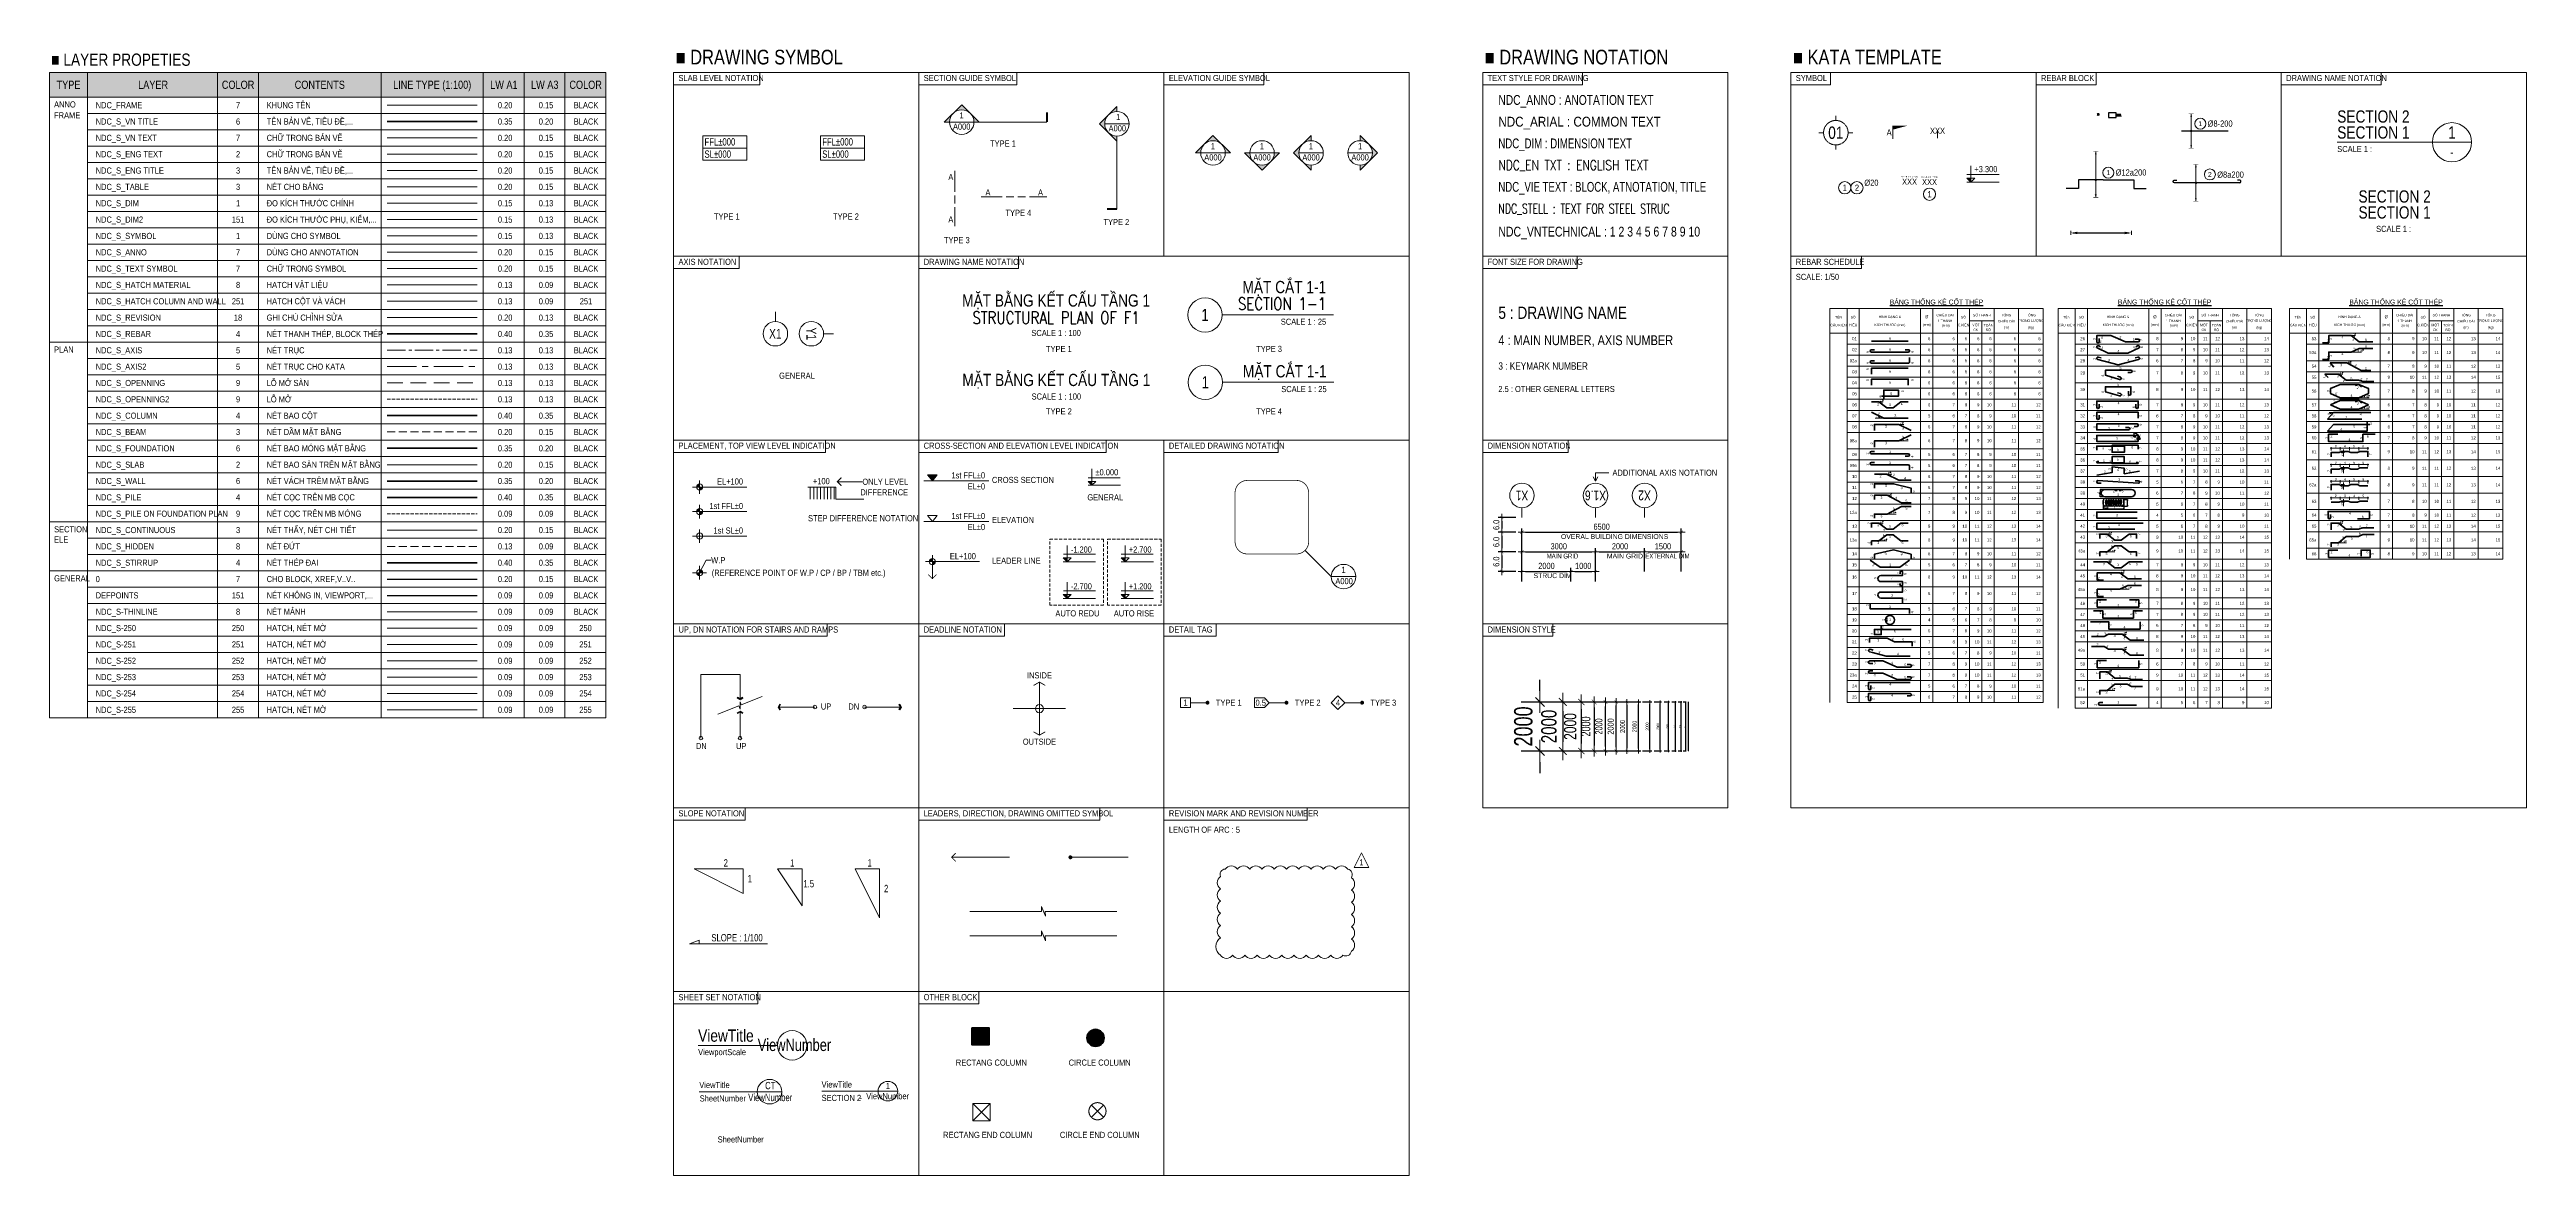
# Model space of a CAD drawing. Header units: millimetres. Extents: x -186788 to 266101, y -9748 to 236614.
# Drawn here: x -186788 to -85762, y 168317 to 214255 of the extents above; entities that cross this region are included whole.
import ezdxf
from ezdxf.enums import TextEntityAlignment as Align

# ---------------------------------------------------------------- set-up
doc = ezdxf.new("R2010")
doc.units = ezdxf.units.MM
doc.header["$MEASUREMENT"] = 0
doc.header["$PDMODE"] = 1
for name, pattern in [('CEN', [62, 60, -1, 0, -1]), ('CENTER', [50.8, 31.75, -6.35, 6.35, -6.35]), ('CENTER2', [1.125, 0.75, -0.125, 0.125, -0.125]), ('DASHED', [19.05, 12.7, -6.35]), ('DASHED2', [9.525, 6.35, -3.175]), ('HIDDEN2', [4.7625, 3.175, -1.5875])]:
    doc.linetypes.add(name, pattern=pattern)
for name, color, linetype, lineweight in [('$1$NDC_S_ANNO', 7, 'Continuous', 20), ('$1$NDC_S_DIM', 1, 'Continuous', 15), ('kata_dim', 8, 'Continuous', 5), ('kata_net khung', 3, 'Continuous', 20), ('kata_text', 7, 'Continuous', 30), ('kata_thep chu', 1, 'Continuous', 35), ('NDC_FRAME', 7, 'Continuous', 20), ('NDC_S-COLUMN', 4, 'Continuous', 40), ('NDC_S_250', 250, 'Continuous', 9), ('NDC_S_251', 251, 'Continuous', 9), ('NDC_S_252', 252, 'Continuous', 9), ('NDC_S_253', 253, 'Continuous', 9), ('NDC_S_254', 254, 'Continuous', 9), ('NDC_S_255', 255, 'Continuous', 9), ('NDC_S_ANNO', 7, 'Continuous', 20), ('NDC_S_AXIS', 5, 'CENTER2', 13), ('NDC_S_AXIS2', 5, 'CENTER', 13), ('NDC_S_BEAM', 3, 'HIDDEN2', 20), ('NDC_S_CONTINUOUS', 3, 'Continuous', 20), ('NDC_S_DIM', 1, 'Continuous', 15), ('NDC_S_DIM2', 151, 'Continuous', 15), ('NDC_S_ENG TEXT', 2, 'Continuous', 20), ('NDC_S_ENG TITLE', 3, 'Continuous', 20), ('NDC_S_FOUNDATION', 6, 'Continuous', 35), ('NDC_S_HATCH COLUMN AND WALL', 251, 'Continuous', 13), ('NDC_S_HATCH MATERIAL', 8, 'Continuous', 13), ('NDC_S_HIDDEN', 8, 'HIDDEN2', 13), ('NDC_S_LEADER', 1, 'Continuous', 15), ('NDC_S_OPENING', 9, 'DASHED2', 13), ('NDC_S_OPENING2', 9, 'DASHED', 13), ('NDC_S_PILE', 4, 'Continuous', 35), ('NDC_S_PILE ON FOUNDATION PLAN', 9, 'DASHED', 9), ('NDC_S_REBAR', 4, 'Continuous', 35), ('NDC_S_SLAB', 2, 'Continuous', 20), ('NDC_S_STIRRUP', 4, 'Continuous', 40), ('NDC_S_SYMBOL', 1, 'Continuous', 15), ('NDC_S_TEXT SYMBOL', 7, 'Continuous', 20), ('NDC_S_THIN LINE', 8, 'Continuous', 9), ('NDC_S_VN TEXT', 7, 'Continuous', 20), ('NDC_S_VN TITLE', 6, 'Continuous', 35), ('NDC_S_WALL', 6, 'Continuous', 35), ('NDC_Table', 3, 'Continuous', 20)]:
    doc.layers.add(name, color=color, linetype=linetype, lineweight=lineweight)
doc.layers.add('NDC_S_REVISION', color=18, linetype='Continuous', lineweight=20, plot=False)
doc.styles.add('$1$NDC_DIM', font='', dxfattribs={"width": 0.75})
doc.styles.add('$2$ARIAL', font='arial.ttf', dxfattribs={"width": 0.8})
doc.styles.add('ARIAL', font='arial.ttf', dxfattribs={"width": 0.8})
doc.styles.add('kata_text', font='arial.ttf', dxfattribs={"width": 0.8})
doc.styles.add('NDC_ANNO', font='', dxfattribs={"width": 0.8})
doc.styles.add('NDC_ARIAL', font='arial.ttf', dxfattribs={"width": 0.85})
doc.styles.add('NDC_DIM', font='', dxfattribs={"width": 0.75})
doc.styles.add('NDC_EN TXT', font='romans.shx', dxfattribs={"width": 0.8})
doc.styles.add('NDC_STEEL', font='romans.shx', dxfattribs={"width": 0.8})
doc.styles.add('NDC_VIE TXT', font='arial.ttf', dxfattribs={"width": 0.8})
doc.styles.add('NDC_VNTEKNICAL', font='VnTeknical.TTF', dxfattribs={"width": 0.8})
doc.styles.get('$1$NDC_DIM').set_extended_font_data('Dotum')
doc.styles.get('NDC_ANNO').set_extended_font_data('Dotum')
doc.styles.get('NDC_DIM').set_extended_font_data('Dotum')
doc.dimstyles.new('$1$NDC_dim_iso', dxfattribs={"dimtxt": 2.2, "dimasz": 1, "dimexe": 1.5, "dimexo": 2.5, "dimgap": 1, "dimtad": 1, "dimdec": 0, "dimzin": 0, "dimdsep": 46, "dimtxsty": '$1$NDC_DIM', "dimblk": '$1$DIMMARK', "dimcen": 0.09, "dimdle": 1.2, "dimclrd": 1, "dimclre": 1, "dimclrt": 3, "dimadec": 0, "dimazin": 0, "dimtfac": 1, "dimtdec": 0, "dimtix": 1, "dimtofl": 0, "dimtmove": 0, "dimatfit": 3, "dimfxl": 0, "dimtolj": 1, "dimtzin": 0, "dimarcsym": 0})
doc.dimstyles.new('kata_dim_50', dxfattribs={"dimscale": 50, "dimtxt": 2.5, "dimasz": 1.5, "dimexe": 1.5, "dimexo": 2.5, "dimtad": 1, "dimdec": 0, "dimzin": 0, "dimdsep": 46, "dimtxsty": 'kata_text', "dimblk": 'kata_block_ArchTick', "dimcen": 0.09, "dimdle": 1.2, "dimclrd": 8, "dimclre": 8, "dimclrt": 3, "dimadec": 0, "dimazin": 0, "dimtfac": 1, "dimtdec": 0, "dimtix": 1, "dimtofl": 0, "dimtmove": 0, "dimatfit": 3, "dimfxl": 0, "dimtolj": 1, "dimtzin": 0, "dimarcsym": 0})
doc.dimstyles.new('NDC_dim_100', dxfattribs={"dimscale": 100, "dimtxt": 2.2, "dimasz": 1.5, "dimexe": 1.5, "dimexo": 2.5, "dimgap": 1, "dimtad": 1, "dimdec": 0, "dimzin": 0, "dimdsep": 46, "dimtxsty": 'NDC_DIM', "dimblk": 'DIMMARK', "dimcen": 0.09, "dimdle": 1.2, "dimclrd": 1, "dimclre": 1, "dimclrt": 3, "dimadec": 0, "dimazin": 0, "dimtfac": 1, "dimtdec": 0, "dimtix": 1, "dimtofl": 0, "dimtmove": 0, "dimatfit": 3, "dimfxl": 0, "dimtolj": 1, "dimtzin": 0, "dimarcsym": 0})
doc.dimstyles.new('NDC_dim_120', dxfattribs={"dimscale": 120, "dimtxt": 2.2, "dimasz": 1.5, "dimexe": 1.5, "dimexo": 2.5, "dimgap": 1, "dimtad": 1, "dimdec": 0, "dimzin": 0, "dimdsep": 46, "dimtxsty": 'NDC_DIM', "dimblk": 'DIMMARK', "dimcen": 0.09, "dimdle": 1.2, "dimclrd": 1, "dimclre": 1, "dimclrt": 3, "dimadec": 0, "dimazin": 0, "dimtfac": 1, "dimtdec": 0, "dimtix": 1, "dimtofl": 0, "dimtmove": 0, "dimatfit": 3, "dimfxl": 0, "dimtolj": 1, "dimtzin": 0, "dimarcsym": 0})
doc.dimstyles.new('NDC_dim_15', dxfattribs={"dimscale": 15, "dimtxt": 2.2, "dimasz": 1.5, "dimexe": 1.5, "dimexo": 2.5, "dimgap": 1, "dimtad": 1, "dimdec": 0, "dimzin": 0, "dimdsep": 46, "dimtxsty": 'NDC_DIM', "dimblk": 'DIMMARK', "dimcen": 0.09, "dimdle": 1.2, "dimclrd": 1, "dimclre": 1, "dimclrt": 3, "dimadec": 0, "dimazin": 0, "dimtfac": 1, "dimtdec": 0, "dimtix": 1, "dimtofl": 0, "dimtmove": 0, "dimatfit": 3, "dimfxl": 0, "dimtolj": 1, "dimtzin": 0, "dimarcsym": 0})
doc.dimstyles.new('NDC_dim_150', dxfattribs={"dimscale": 150, "dimtxt": 2.2, "dimasz": 1.5, "dimexe": 1.5, "dimexo": 2.5, "dimgap": 1, "dimtad": 1, "dimdec": 0, "dimzin": 0, "dimdsep": 46, "dimtxsty": 'NDC_DIM', "dimblk": 'DIMMARK', "dimcen": 0.09, "dimdle": 1.2, "dimclrd": 1, "dimclre": 1, "dimclrt": 3, "dimadec": 0, "dimazin": 0, "dimtfac": 1, "dimtdec": 0, "dimtix": 1, "dimtofl": 0, "dimtmove": 0, "dimatfit": 3, "dimfxl": 0, "dimtolj": 1, "dimtzin": 0, "dimarcsym": 0})
doc.dimstyles.new('NDC_dim_20', dxfattribs={"dimscale": 20, "dimtxt": 2.2, "dimasz": 1.5, "dimexe": 1.5, "dimexo": 2.5, "dimgap": 1, "dimtad": 1, "dimdec": 0, "dimzin": 0, "dimdsep": 46, "dimtxsty": 'NDC_DIM', "dimblk": 'DIMMARK', "dimcen": 0.09, "dimdle": 1.2, "dimclrd": 1, "dimclre": 1, "dimclrt": 3, "dimadec": 0, "dimazin": 0, "dimtfac": 1, "dimtdec": 0, "dimtix": 1, "dimtofl": 0, "dimtmove": 0, "dimatfit": 3, "dimfxl": 0, "dimtolj": 1, "dimtzin": 0, "dimarcsym": 0})
doc.dimstyles.new('NDC_dim_200', dxfattribs={"dimscale": 200, "dimtxt": 2.2, "dimasz": 1.5, "dimexe": 1.5, "dimexo": 2.5, "dimgap": 1, "dimtad": 1, "dimdec": 0, "dimzin": 0, "dimdsep": 46, "dimtxsty": 'NDC_DIM', "dimblk": 'DIMMARK', "dimcen": 0.09, "dimdle": 1.2, "dimclrd": 1, "dimclre": 1, "dimclrt": 3, "dimadec": 0, "dimazin": 0, "dimtfac": 1, "dimtdec": 0, "dimtix": 1, "dimtofl": 0, "dimtmove": 0, "dimatfit": 3, "dimfxl": 0, "dimtolj": 1, "dimtzin": 0, "dimarcsym": 0})
doc.dimstyles.new('NDC_dim_25', dxfattribs={"dimscale": 25, "dimtxt": 2.2, "dimasz": 1.5, "dimexe": 1.5, "dimexo": 2.5, "dimgap": 1, "dimtad": 1, "dimdec": 0, "dimzin": 0, "dimdsep": 46, "dimtxsty": 'NDC_DIM', "dimblk": 'DIMMARK', "dimcen": 0.09, "dimdle": 1.2, "dimclrd": 1, "dimclre": 1, "dimclrt": 3, "dimadec": 0, "dimazin": 0, "dimtfac": 1, "dimtdec": 0, "dimtix": 1, "dimtofl": 0, "dimtmove": 0, "dimatfit": 3, "dimfxl": 0, "dimtolj": 1, "dimtzin": 0, "dimarcsym": 0})
doc.dimstyles.new('NDC_dim_250', dxfattribs={"dimscale": 250, "dimtxt": 2.2, "dimasz": 1.5, "dimexe": 1.5, "dimexo": 2.5, "dimgap": 1, "dimtad": 1, "dimdec": 0, "dimzin": 0, "dimdsep": 46, "dimtxsty": 'NDC_DIM', "dimblk": 'DIMMARK', "dimcen": 0.09, "dimdle": 1.2, "dimclrd": 1, "dimclre": 1, "dimclrt": 3, "dimadec": 0, "dimazin": 0, "dimtfac": 1, "dimtdec": 0, "dimtix": 1, "dimtofl": 0, "dimtmove": 0, "dimatfit": 3, "dimfxl": 0, "dimtolj": 1, "dimtzin": 0, "dimarcsym": 0})
doc.dimstyles.new('NDC_dim_30', dxfattribs={"dimscale": 30, "dimtxt": 2.2, "dimasz": 1.5, "dimexe": 1.5, "dimexo": 2.5, "dimgap": 1, "dimtad": 1, "dimdec": 0, "dimzin": 0, "dimdsep": 46, "dimtxsty": 'NDC_DIM', "dimblk": 'DIMMARK', "dimcen": 0.09, "dimdle": 1.2, "dimclrd": 1, "dimclre": 1, "dimclrt": 3, "dimadec": 0, "dimazin": 0, "dimtfac": 1, "dimtdec": 0, "dimtix": 1, "dimtofl": 0, "dimtmove": 0, "dimatfit": 3, "dimfxl": 0, "dimtolj": 1, "dimtzin": 0, "dimarcsym": 0})
doc.dimstyles.new('NDC_dim_300', dxfattribs={"dimscale": 300, "dimtxt": 2.2, "dimasz": 1.5, "dimexe": 1.5, "dimexo": 2.5, "dimgap": 1, "dimtad": 1, "dimdec": 0, "dimzin": 0, "dimdsep": 46, "dimtxsty": 'NDC_DIM', "dimblk": 'DIMMARK', "dimcen": 0.09, "dimdle": 1.2, "dimclrd": 1, "dimclre": 1, "dimclrt": 3, "dimadec": 0, "dimazin": 0, "dimtfac": 1, "dimtdec": 0, "dimtix": 1, "dimtofl": 0, "dimtmove": 0, "dimatfit": 3, "dimfxl": 0, "dimtolj": 1, "dimtzin": 0, "dimarcsym": 0})
doc.dimstyles.new('NDC_dim_40', dxfattribs={"dimscale": 40, "dimtxt": 2.2, "dimasz": 1.5, "dimexe": 1.5, "dimexo": 2.5, "dimgap": 1, "dimtad": 1, "dimdec": 0, "dimzin": 0, "dimdsep": 46, "dimtxsty": 'NDC_DIM', "dimblk": 'DIMMARK', "dimcen": 0.09, "dimdle": 1.2, "dimclrd": 1, "dimclre": 1, "dimclrt": 3, "dimadec": 0, "dimazin": 0, "dimtfac": 1, "dimtdec": 0, "dimtix": 1, "dimtofl": 0, "dimtmove": 0, "dimatfit": 3, "dimfxl": 0, "dimtolj": 1, "dimtzin": 0, "dimarcsym": 0})
doc.dimstyles.new('NDC_dim_50', dxfattribs={"dimscale": 50, "dimtxt": 2.2, "dimasz": 1.5, "dimexe": 1.5, "dimexo": 2.5, "dimgap": 1, "dimtad": 1, "dimdec": 0, "dimzin": 0, "dimdsep": 46, "dimtxsty": 'NDC_DIM', "dimblk": 'DIMMARK', "dimcen": 0.09, "dimdle": 1.2, "dimclrd": 1, "dimclre": 1, "dimclrt": 3, "dimadec": 0, "dimazin": 0, "dimtfac": 1, "dimtdec": 0, "dimtix": 1, "dimtofl": 0, "dimtmove": 0, "dimatfit": 3, "dimfxl": 0, "dimtolj": 1, "dimtzin": 0, "dimarcsym": 0})
doc.dimstyles.new('NDC_dim_70', dxfattribs={"dimscale": 70, "dimtxt": 2.2, "dimasz": 1.5, "dimexe": 1.5, "dimexo": 2.5, "dimgap": 1, "dimtad": 1, "dimdec": 0, "dimzin": 0, "dimdsep": 46, "dimtxsty": 'NDC_DIM', "dimblk": 'DIMMARK', "dimcen": 0.09, "dimdle": 1.2, "dimclrd": 1, "dimclre": 1, "dimclrt": 3, "dimadec": 0, "dimazin": 0, "dimtfac": 1, "dimtdec": 0, "dimtix": 1, "dimtofl": 0, "dimtmove": 0, "dimatfit": 3, "dimfxl": 0, "dimtolj": 1, "dimtzin": 0, "dimarcsym": 0})
doc.dimstyles.new('NDC_dim_80', dxfattribs={"dimscale": 80, "dimtxt": 2.2, "dimasz": 1.5, "dimexe": 1.5, "dimexo": 2.5, "dimgap": 1, "dimtad": 1, "dimdec": 0, "dimzin": 0, "dimdsep": 46, "dimtxsty": 'NDC_DIM', "dimblk": 'DIMMARK', "dimcen": 0.09, "dimdle": 1.2, "dimclrd": 1, "dimclre": 1, "dimclrt": 3, "dimadec": 0, "dimazin": 0, "dimtfac": 1, "dimtdec": 0, "dimtix": 1, "dimtofl": 0, "dimtmove": 0, "dimatfit": 3, "dimfxl": 0, "dimtolj": 1, "dimtzin": 0, "dimarcsym": 0})
doc.dimstyles.new('NDC_dim_iso', dxfattribs={"dimtxt": 2.2, "dimasz": 1, "dimexe": 1.5, "dimexo": 2.5, "dimgap": 1, "dimtad": 1, "dimdec": 0, "dimzin": 0, "dimdsep": 46, "dimtxsty": 'NDC_DIM', "dimblk": 'DIMMARK', "dimcen": 0.09, "dimdle": 1.2, "dimclrd": 1, "dimclre": 1, "dimclrt": 3, "dimadec": 0, "dimazin": 0, "dimtfac": 1, "dimtdec": 0, "dimtix": 1, "dimtofl": 0, "dimtmove": 0, "dimatfit": 3, "dimfxl": 0, "dimtolj": 1, "dimtzin": 0, "dimarcsym": 0})
doc.dimstyles.new('NDC_rai_thep', dxfattribs={"dimtxt": 2, "dimasz": 1, "dimexe": 0, "dimexo": 0, "dimtad": 1, "dimdec": 0, "dimzin": 12, "dimdsep": 46, "dimtxsty": 'NDC_DIM', "dimblk": 'kata_block_RUNTIC', "dimcen": 0, "dimse1": 1, "dimse2": 1, "dimclrd": 8, "dimclre": 6, "dimclrt": 7, "dimadec": 0, "dimazin": 3, "dimtfac": 1, "dimtdec": 0, "dimtmove": 2, "dimatfit": 3, "dimldrblk": 'kata_block_LEADERTIC', "dimfxl": 0, "dimtolj": 1, "dimtzin": 0, "dimlwd": -1, "dimlwe": -1, "dimarcsym": 0})

# ---------------------------------------------------------------- blocks, each defined once
blk = doc.blocks.new('dang01')
at = {"layer": 'kata_net khung'}
for p, q in [((0, 0), (0, -900)), ((1405, 0), (1405, -900)), ((2405, 0), (2405, -900)), ((7405, 0), (7405, -900)), ((8405, 0), (8405, -900)), ((10405, 0), (10405, -900)), ((11405, 0), (11405, -900)), ((12405, 0), (12405, -900)), ((13405, 0), (13405, -900)), ((15405, 0), (15405, -900)), ((17405, 0), (17405, -900)), ((1405, -900), (17405, -900))]:
    blk.add_line(p, q, dxfattribs=at)
at = {"layer": 'kata_thep chu'}
blk.add_line((3405, -650), (6405, -650), dxfattribs=at)
at = {"layer": 'kata_text', "style": 'kata_text'}
for p in [(2205, -450), (8205, -450), (10205, -450), (11205, -450), (12205, -450), (13205, -450), (15205, -450), (17205, -450)]:
    blk.add_attdef('D03', text='', height=250, dxfattribs=at).set_placement(p, align=Align.MIDDLE_RIGHT)
blk.add_attdef('00000000', text='', height=200, dxfattribs=at).set_placement((4920, -425), align=Align.MIDDLE_CENTER)
blk = doc.blocks.new('dang02')
at = {"layer": 'kata_net khung'}
for p, q in [((0, 0), (0, -900)), ((1405, 0), (1405, -900)), ((2405, 0), (2405, -900)), ((7405, 0), (7405, -900)), ((8405, 0), (8405, -900)), ((10405, 0), (10405, -900)), ((11405, 0), (11405, -900)), ((12405, 0), (12405, -900)), ((13405, 0), (13405, -900)), ((15405, 0), (15405, -900)), ((17405, 0), (17405, -900)), ((1405, -900), (17405, -900))]:
    blk.add_line(p, q, dxfattribs=at)
at = {"layer": 'kata_thep chu'}
blk.add_lwpolyline([(3655, -450), (3405, -450, 1), (3405, -650), (6405, -650, 1.0008541), (6405, -450), (6155, -450)], format="xyb", dxfattribs=at)
at = {"layer": 'kata_text', "style": 'kata_text'}
for p in [(2205, -450), (8205, -450), (10205, -450), (11205, -450), (12205, -450), (13205, -450), (15205, -450), (17205, -450)]:
    blk.add_attdef('D03', text='', height=250, dxfattribs=at).set_placement(p, align=Align.MIDDLE_RIGHT)
for p in [(3073, -699), (6733, -699)]:
    blk.add_attdef('D03', text='', height=200, rotation=90, dxfattribs=at).set_placement(p, align=Align.MIDDLE_LEFT)
blk.add_attdef('D03', text='', height=200, dxfattribs=at).set_placement((4920, -425), align=Align.MIDDLE_CENTER)
blk = doc.blocks.new('dang03')
at = {"layer": 'kata_net khung'}
for p, q in [((0, 0), (0, -900)), ((1405, 0), (1405, -900)), ((2405, 0), (2405, -900)), ((7405, 0), (7405, -900)), ((8405, 0), (8405, -900)), ((10405, 0), (10405, -900)), ((11405, 0), (11405, -900)), ((12405, 0), (12405, -900)), ((13405, 0), (13405, -900)), ((15405, 0), (15405, -900)), ((17405, 0), (17405, -900)), ((1405, -900), (17405, -900))]:
    blk.add_line(p, q, dxfattribs=at)
at = {"layer": 'kata_thep chu'}
blk.add_lwpolyline([(3405, -650), (3405, -150), (6405, -150)], dxfattribs=at)
at = {"layer": 'kata_text', "style": 'kata_text'}
for tag, p in [('10', (2205, -450)), ('07', (8205, -450)), ('06', (10205, -450)), ('05', (11205, -450)), ('04', (12205, -450)), ('03', (13205, -450)), ('02', (15205, -450)), ('01', (17205, -450))]:
    blk.add_attdef(tag, text='', height=250, dxfattribs=at).set_placement(p, align=Align.MIDDLE_RIGHT)
blk.add_attdef('09', text='', height=200, rotation=90, dxfattribs=at).set_placement((3073, -150), align=Align.MIDDLE_RIGHT)
blk.add_attdef('08', text='', height=200, dxfattribs=at).set_placement((4920, -425), align=Align.MIDDLE_CENTER)
blk = doc.blocks.new('dang04')
at = {"layer": 'kata_net khung'}
for p, q in [((0, 0), (0, -900)), ((1405, 0), (1405, -900)), ((2405, 0), (2405, -900)), ((7405, 0), (7405, -900)), ((8405, 0), (8405, -900)), ((10405, 0), (10405, -900)), ((11405, 0), (11405, -900)), ((12405, 0), (12405, -900)), ((13405, 0), (13405, -900)), ((15405, 0), (15405, -900)), ((17405, 0), (17405, -900)), ((1405, -900), (17405, -900))]:
    blk.add_line(p, q, dxfattribs=at)
at = {"layer": 'kata_thep chu'}
blk.add_lwpolyline([(3405, -650), (3405, -150), (6405, -150), (6405, -650)], dxfattribs=at)
at = {"layer": 'kata_text', "style": 'kata_text'}
for p in [(2205, -450), (8205, -450), (10205, -450), (11205, -450), (12205, -450), (13205, -450), (15205, -450), (17205, -450)]:
    blk.add_attdef('D03', text='', height=250, dxfattribs=at).set_placement(p, align=Align.MIDDLE_RIGHT)
for p in [(3073, -150), (6733, -150)]:
    blk.add_attdef('D03', text='', height=200, rotation=90, dxfattribs=at).set_placement(p, align=Align.MIDDLE_RIGHT)
blk.add_attdef('D03', text='', height=200, dxfattribs=at).set_placement((4920, -425), align=Align.MIDDLE_CENTER)
blk = doc.blocks.new('dang05')
at = {"layer": 'kata_net khung'}
for p, q in [((0, 0), (0, -900)), ((1405, 0), (1405, -900)), ((2405, 0), (2405, -900)), ((7405, 0), (7405, -900)), ((8405, 0), (8405, -900)), ((10405, 0), (10405, -900)), ((11405, 0), (11405, -900)), ((12405, 0), (12405, -900)), ((13405, 0), (13405, -900)), ((15405, 0), (15405, -900)), ((17405, 0), (17405, -900)), ((1405, -900), (17405, -900))]:
    blk.add_line(p, q, dxfattribs=at)
at = {"layer": 'kata_thep chu'}
blk.add_lwpolyline([(4405, -850), (4405, -150), (5605, -150), (5605, -650), (4205, -650)], dxfattribs=at)
at = {"layer": 'kata_text', "style": 'kata_text'}
for tag, height, p in [('D03', 250, (2205, -450)), ('0000', 200, (4195, -654)), ('D03', 250, (8205, -450)), ('D03', 250, (10205, -450)), ('D03', 250, (11205, -450)), ('D03', 250, (12205, -450)), ('D03', 250, (13205, -450)), ('D03', 250, (15205, -450)), ('D03', 250, (17205, -450))]:
    blk.add_attdef(tag, text='', height=height, dxfattribs=at).set_placement(p, align=Align.MIDDLE_RIGHT)
blk.add_attdef('D03', text='', height=200, dxfattribs=at).set_placement((5020, -425), align=Align.MIDDLE_CENTER)
blk.add_attdef('1000', text='', height=200, rotation=90, dxfattribs=at).set_placement((5933, -173), align=Align.MIDDLE_RIGHT)
blk = doc.blocks.new('*D105')
at = {"layer": 'Defpoints', "color": 0, "transparency": 16777216}
for p in [(4005, -200), (4005, -200), (4269, -259), (4356, -200), (4645, -700)]:
    blk.add_point(p, dxfattribs=at)
at = {"layer": 'kata_dim', "color": 8, "lineweight": -2, "transparency": 16777216}
blk.add_arc((4005, -200), 271, 337.9347, 344.06657, dxfattribs=at)
at = {"layer": 'kata_dim', "color": 8, "transparency": 16777216}
for points in [[(4267, -308), (4245, -295), (4219, -367)], [(4253, -273), (4278, -276), (4276, -200)]]:
    blk.add_solid(points, dxfattribs=at)
blk = doc.blocks.new('*D106')
at = {"layer": 'Defpoints', "color": 0, "transparency": 16777216}
for p in [(3847, -650), (4061, -540), (4089, -492), (4405, -650), (4405, -650)]:
    blk.add_point(p, dxfattribs=at)
at = {"layer": 'kata_dim', "color": 8, "lineweight": -2, "transparency": 16777216}
blk.add_line((4015, -455), (4082, -488), dxfattribs=at)
blk.add_arc((4405, -650), 362, 165.33119, 168.10376, dxfattribs=at)
at = {"layer": 'kata_dim', "color": 8, "transparency": 16777216}
for points in [[(4064, -577), (4039, -574), (4043, -650)], [(4044, -554), (4067, -563), (4082, -488)]]:
    blk.add_solid(points, dxfattribs=at)
blk = doc.blocks.new('*D107')
at = {"layer": 'Defpoints', "color": 0, "transparency": 16777216}
for p in [(5638, -250), (5638, -250), (5987, -304), (6029, -250), (6638, -750)]:
    blk.add_point(p, dxfattribs=at)
at = {"layer": 'kata_dim', "color": 8, "lineweight": -2, "transparency": 16777216}
blk.add_arc((5638, -250), 353, 345.62149, 347.81346, dxfattribs=at)
at = {"layer": 'kata_dim', "color": 8, "transparency": 16777216}
for points in [[(5992, -342), (5969, -333), (5954, -408)], [(5971, -323), (5996, -326), (5992, -250)]]:
    blk.add_solid(points, dxfattribs=at)
blk = doc.blocks.new('*D108')
at = {"layer": 'Defpoints', "color": 0, "transparency": 16777216}
for p in [(5638, -700), (5638, -700), (5987, -646), (6029, -700), (6638, -200)]:
    blk.add_point(p, dxfattribs=at)
at = {"layer": 'kata_dim', "color": 8, "lineweight": -2, "transparency": 16777216}
blk.add_arc((5638, -700), 353, 12.18654, 14.37851, dxfattribs=at)
at = {"layer": 'kata_dim', "color": 8, "transparency": 16777216}
for points in [[(5969, -617), (5992, -608), (5954, -542)], [(5996, -624), (5971, -627), (5992, -700)]]:
    blk.add_solid(points, dxfattribs=at)
blk = doc.blocks.new('dang09')
at = {"layer": 'kata_net khung'}
for p, q in [((0, 0), (0, -900)), ((1405, 0), (1405, -900)), ((2405, 0), (2405, -900)), ((7405, 0), (7405, -900)), ((8405, 0), (8405, -900)), ((10405, 0), (10405, -900)), ((11405, 0), (11405, -900)), ((12405, 0), (12405, -900)), ((13405, 0), (13405, -900)), ((15405, 0), (15405, -900)), ((17405, 0), (17405, -900)), ((1405, -900), (17405, -900))]:
    blk.add_line(p, q, dxfattribs=at)
at = {"layer": 'kata_thep chu'}
blk.add_lwpolyline([(3655, -200), (3405, -200, 1), (3405, -400), (6405, -400, -1), (6405, -600), (6155, -600)], format="xyb", dxfattribs=at)
at = {"layer": 'kata_text', "style": 'kata_text'}
for tag, p in [('002', (3073, -450)), ('004', (6733, -699))]:
    blk.add_attdef(tag, text='', height=200, rotation=90, dxfattribs=at).set_placement(p, align=Align.MIDDLE_LEFT)
for tag, p in [('001', (2205, -450)), ('005', (8205, -450)), ('006', (10205, -450)), ('007', (11205, -450)), ('008', (12205, -450)), ('009', (13205, -450)), ('010', (15205, -450)), ('011', (17205, -450))]:
    blk.add_attdef(tag, text='', height=250, dxfattribs=at).set_placement(p, align=Align.MIDDLE_RIGHT)
blk.add_attdef('003', text='', height=200, dxfattribs=at).set_placement((4920, -231), align=Align.MIDDLE_CENTER)
blk = doc.blocks.new('*D109')
at = {"layer": 'Defpoints', "color": 0, "transparency": 16777216}
for p in [(4638, -250), (4638, -250), (4986, -304), (4989, -250), (5638, -750)]:
    blk.add_point(p, dxfattribs=at)
at = {"layer": 'kata_dim', "color": 8, "lineweight": -2, "transparency": 16777216}
blk.add_line((5065, -250), (4990, -250), dxfattribs=at)
blk.add_arc((4638, -250), 352, 345.6782, 347.75674, dxfattribs=at)
at = {"layer": 'kata_dim', "color": 8, "transparency": 16777216}
for points in [[(4991, -341), (4967, -333), (4953, -407)], [(4970, -323), (4994, -326), (4990, -250)]]:
    blk.add_solid(points, dxfattribs=at)
blk = doc.blocks.new('dang11')
at = {"layer": 'kata_net khung'}
for p, q in [((0, 0), (0, -900)), ((1405, 0), (1405, -900)), ((2405, 0), (2405, -900)), ((7405, 0), (7405, -900)), ((8405, 0), (8405, -900)), ((10405, 0), (10405, -900)), ((11405, 0), (11405, -900)), ((12405, 0), (12405, -900)), ((13405, 0), (13405, -900)), ((15405, 0), (15405, -900)), ((17405, 0), (17405, -900)), ((1405, -900), (17405, -900))]:
    blk.add_line(p, q, dxfattribs=at)
at = {"layer": 'kata_thep chu'}
blk.add_lwpolyline([(6638, -843), (6638, -493), (5210, -143), (3638, -143), (3638, -493)], dxfattribs=at)
at = {"layer": 'kata_text', "style": 'kata_text'}
for tag, p in [('001', (2205, -450)), ('006', (8205, -450)), ('007', (10205, -450)), ('008', (11205, -450)), ('009', (12205, -450)), ('010', (13205, -450)), ('011', (15205, -450)), ('012', (17205, -450))]:
    blk.add_attdef(tag, text='', height=250, dxfattribs=at).set_placement(p, align=Align.MIDDLE_RIGHT)
blk.add_attdef('002', text='', height=200, rotation=90, dxfattribs=at).set_placement((3429, -75), align=Align.MIDDLE_RIGHT)
blk.add_attdef('003', text='', height=200, dxfattribs=at).set_placement((4584, -312), align=Align.MIDDLE_CENTER)
blk.add_attdef('004', text='', height=200, rotation=346, dxfattribs=at).set_placement((5873, -496), align=Align.MIDDLE_CENTER)
blk.add_attdef('005', text='', height=200, rotation=90, dxfattribs=at).set_placement((6823, -846), align=Align.MIDDLE_LEFT)
blk = doc.blocks.new('*D110')
at = {"layer": 'Defpoints', "color": 0, "transparency": 16777216}
for p in [(4682, -183), (4682, -183), (5019, -238), (5033, -183), (5856, -800)]:
    blk.add_point(p, dxfattribs=at)
at = {"layer": 'kata_dim', "color": 8, "lineweight": -2, "transparency": 16777216}
blk.add_arc((4682, -183), 341, 344.92986, 347.37012, dxfattribs=at)
at = {"layer": 'kata_dim', "color": 8, "transparency": 16777216}
for points in [[(5023, -277), (5000, -268), (4984, -342)], [(5002, -257), (5027, -259), (5023, -183)]]:
    blk.add_solid(points, dxfattribs=at)
blk = doc.blocks.new('*D111')
at = {"layer": 'Defpoints', "color": 0, "transparency": 16777216}
for p in [(4682, -808), (4682, -808), (5019, -754), (5413, -808), (5856, -192)]:
    blk.add_point(p, dxfattribs=at)
at = {"layer": 'kata_dim', "color": 8, "lineweight": -2, "transparency": 16777216}
blk.add_arc((4682, -808), 341, 12.62988, 15.07014, dxfattribs=at)
at = {"layer": 'kata_dim', "color": 8, "transparency": 16777216}
for points in [[(5000, -724), (5023, -715), (4984, -650)], [(5027, -733), (5002, -735), (5023, -808)]]:
    blk.add_solid(points, dxfattribs=at)
blk = doc.blocks.new('*D112')
at = {"layer": 'Defpoints', "color": 0, "transparency": 16777216}
for p in [(4005, -200), (4005, -200), (4269, -259), (4356, -200), (4645, -700)]:
    blk.add_point(p, dxfattribs=at)
at = {"layer": 'kata_dim', "color": 8, "lineweight": -2, "transparency": 16777216}
blk.add_arc((4005, -200), 271, 337.9347, 344.06657, dxfattribs=at)
at = {"layer": 'kata_dim', "color": 8, "transparency": 16777216}
for points in [[(4267, -308), (4245, -295), (4219, -367)], [(4253, -273), (4278, -276), (4276, -200)]]:
    blk.add_solid(points, dxfattribs=at)
blk = doc.blocks.new('*D113')
at = {"layer": 'Defpoints', "color": 0, "transparency": 16777216}
for p in [(4005, -750), (4005, -750), (4269, -691), (4356, -750), (4645, -250)]:
    blk.add_point(p, dxfattribs=at)
at = {"layer": 'kata_dim', "color": 8, "lineweight": -2, "transparency": 16777216}
blk.add_arc((4005, -750), 271, 15.93343, 22.0653, dxfattribs=at)
at = {"layer": 'kata_dim', "color": 8, "transparency": 16777216}
for points in [[(4245, -655), (4267, -642), (4219, -583)], [(4278, -674), (4253, -677), (4276, -750)]]:
    blk.add_solid(points, dxfattribs=at)
blk = doc.blocks.new('dang14')
at = {"layer": 'kata_net khung'}
for p, q in [((0, 0), (0, -900)), ((1405, 0), (1405, -900)), ((2405, 0), (2405, -900)), ((7405, 0), (7405, -900)), ((8405, 0), (8405, -900)), ((10405, 0), (10405, -900)), ((11405, 0), (11405, -900)), ((12405, 0), (12405, -900)), ((13405, 0), (13405, -900)), ((15405, 0), (15405, -900)), ((17405, 0), (17405, -900)), ((1405, -900), (17405, -900))]:
    blk.add_line(p, q, dxfattribs=at)
at = {"layer": 'kata_thep chu'}
blk.add_lwpolyline([(6638, -843), (6638, -493), (5210, -143), (3638, -493), (3638, -843)], dxfattribs=at)
at = {"layer": 'kata_text', "style": 'kata_text'}
for tag, p in [('001', (2205, -450)), ('006', (8205, -450)), ('007', (10205, -450)), ('008', (11205, -450)), ('009', (12205, -450)), ('010', (13205, -450)), ('011', (15205, -450)), ('012', (17205, -450))]:
    blk.add_attdef(tag, text='', height=250, dxfattribs=at).set_placement(p, align=Align.MIDDLE_RIGHT)
for tag, p in [('002', (3429, -840)), ('005', (6823, -846))]:
    blk.add_attdef(tag, text='', height=200, rotation=90, dxfattribs=at).set_placement(p, align=Align.MIDDLE_LEFT)
for tag, rotation, p in [('003', 14, (4561, -463)), ('004', 346, (5873, -496))]:
    blk.add_attdef(tag, text='', height=200, rotation=rotation, dxfattribs=at).set_placement(p, align=Align.MIDDLE_CENTER)
blk = doc.blocks.new('dang15')
at = {"layer": 'kata_net khung'}
for p, q in [((0, 0), (0, -900)), ((1405, 0), (1405, -900)), ((2405, 0), (2405, -900)), ((7405, 0), (7405, -900)), ((8405, 0), (8405, -900)), ((10405, 0), (10405, -900)), ((11405, 0), (11405, -900)), ((12405, 0), (12405, -900)), ((13405, 0), (13405, -900)), ((15405, 0), (15405, -900)), ((17405, 0), (17405, -900)), ((1405, -900), (17405, -900))]:
    blk.add_line(p, q, dxfattribs=at)
at = {"layer": 'kata_thep chu'}
blk.add_lwpolyline([(6505, -69), (5705, -640), (4105, -640), (3305, -69)], dxfattribs=at)
at = {"layer": 'kata_text', "style": 'kata_text'}
for tag, p in [('001', (2205, -450)), ('005', (8205, -450)), ('006', (10205, -450)), ('007', (11205, -450)), ('008', (12205, -450)), ('009', (13205, -450)), ('010', (15205, -450)), ('011', (17205, -450))]:
    blk.add_attdef(tag, text='', height=250, dxfattribs=at).set_placement(p, align=Align.MIDDLE_RIGHT)
for tag, rotation, p in [('002', 324, (3553, -476)), ('004', 36, (6234, -473))]:
    blk.add_attdef(tag, text='', height=200, rotation=rotation, dxfattribs=at).set_placement(p, align=Align.MIDDLE_CENTER)
blk.add_attdef('003', text='', height=200, dxfattribs=at).set_placement((4920, -469), align=Align.MIDDLE_CENTER)
blk = doc.blocks.new('dang16')
at = {"layer": 'kata_net khung'}
for p, q in [((0, 0), (0, -1350)), ((1405, 0), (1405, -1350)), ((2405, 0), (2405, -1350)), ((7405, 0), (7405, -1350)), ((8405, 0), (8405, -1350)), ((10405, 0), (10405, -1350)), ((11405, 0), (11405, -1350)), ((12405, 0), (12405, -1350)), ((13405, 0), (13405, -1350)), ((15405, 0), (15405, -1350)), ((17405, 0), (17405, -1350)), ((1405, -1350), (17405, -1350))]:
    blk.add_line(p, q, dxfattribs=at)
at = {"layer": 'kata_thep chu'}
blk.add_lwpolyline([(5745, -278), (5745, -153, -1), (5945, -153), (5945, -425), (4165, -425, 1), (4165, -925), (5945, -925), (5945, -1197, -1), (5745, -1197), (5745, -1072)], format="xyb", dxfattribs=at)
at = {"layer": 'kata_text', "style": 'kata_text'}
for tag, p in [('001', (2205, -550)), ('008', (8205, -550)), ('009', (10205, -550)), ('010', (11205, -550)), ('011', (12205, -550)), ('012', (13205, -550)), ('013', (15205, -550)), ('014', (17205, -550))]:
    blk.add_attdef(tag, text='', height=250, dxfattribs=at).set_placement(p, align=Align.MIDDLE_RIGHT)
for tag, height, p in [('005', 200, (3704, -642)), ('007', 150, (5586, -218)), ('002', 150, (5591, -1138)), ('006', 200, (6141, -297)), ('003', 200, (6141, -1038))]:
    blk.add_attdef(tag, text='', height=height, rotation=90, dxfattribs=at).set_placement(p, align=Align.MIDDLE_CENTER)
blk.add_attdef('004', text='', height=200, dxfattribs=at).set_placement((5070, -696), align=Align.MIDDLE_CENTER)
blk = doc.blocks.new('dang17')
at = {"layer": 'kata_net khung'}
for p, q in [((0, 0), (0, -1350)), ((1405, 0), (1405, -1350)), ((2405, 0), (2405, -1350)), ((7405, 0), (7405, -1350)), ((8405, 0), (8405, -1350)), ((10405, 0), (10405, -1350)), ((11405, 0), (11405, -1350)), ((12405, 0), (12405, -1350)), ((13405, 0), (13405, -1350)), ((15405, 0), (15405, -1350)), ((17405, 0), (17405, -1350)), ((1405, -1350), (17405, -1350))]:
    blk.add_line(p, q, dxfattribs=at)
at = {"layer": 'kata_thep chu'}
blk.add_lwpolyline([(5945, -53), (5945, -425), (4165, -425, 1), (4165, -925), (5945, -925), (5945, -1297)], format="xyb", dxfattribs=at)
at = {"layer": 'kata_text', "style": 'kata_text'}
for tag, p in [('001', (2205, -550)), ('006', (8205, -550)), ('007', (10205, -550)), ('008', (11205, -550)), ('009', (12205, -550)), ('010', (13205, -550)), ('011', (15205, -550)), ('012', (17205, -550))]:
    blk.add_attdef(tag, text='', height=250, dxfattribs=at).set_placement(p, align=Align.MIDDLE_RIGHT)
for tag, p in [('004', (3704, -642)), ('005', (6141, -297)), ('002', (6141, -1038))]:
    blk.add_attdef(tag, text='', height=200, rotation=90, dxfattribs=at).set_placement(p, align=Align.MIDDLE_CENTER)
blk.add_attdef('003', text='', height=200, dxfattribs=at).set_placement((5070, -696), align=Align.MIDDLE_CENTER)
blk = doc.blocks.new('dang18')
at = {"layer": 'kata_net khung'}
for p, q in [((0, 0), (0, -900)), ((1405, 0), (1405, -900)), ((2405, 0), (2405, -900)), ((7405, 0), (7405, -900)), ((8405, 0), (8405, -900)), ((10405, 0), (10405, -900)), ((11405, 0), (11405, -900)), ((12405, 0), (12405, -900)), ((13405, 0), (13405, -900)), ((15405, 0), (15405, -900)), ((17405, 0), (17405, -900)), ((1405, -900), (17405, -900))]:
    blk.add_line(p, q, dxfattribs=at)
at = {"layer": 'kata_thep chu'}
blk.add_lwpolyline([(3305, -69), (3305, -450), (6505, -450), (6505, -831)], dxfattribs=at)
at = {"layer": 'kata_text', "style": 'kata_text'}
for tag, p in [('001', (2205, -450)), ('005', (8205, -450)), ('006', (10205, -450)), ('007', (11205, -450)), ('008', (12205, -450)), ('009', (13205, -450)), ('010', (15205, -450)), ('011', (17205, -450))]:
    blk.add_attdef(tag, text='', height=250, dxfattribs=at).set_placement(p, align=Align.MIDDLE_RIGHT)
blk.add_attdef('002', text='', height=200, rotation=90, dxfattribs=at).set_placement((3073, -52), align=Align.MIDDLE_RIGHT)
blk.add_attdef('003', text='', height=200, dxfattribs=at).set_placement((4920, -281), align=Align.MIDDLE_CENTER)
blk.add_attdef('004', text='', height=200, rotation=90, dxfattribs=at).set_placement((6733, -809), align=Align.MIDDLE_LEFT)
blk = doc.blocks.new('dang19')
at = {"layer": 'kata_net khung'}
for p, q in [((0, 0), (0, -900)), ((1405, 0), (1405, -900)), ((2405, 0), (2405, -900)), ((7405, 0), (7405, -900)), ((8405, 0), (8405, -900)), ((10405, 0), (10405, -900)), ((11405, 0), (11405, -900)), ((12405, 0), (12405, -900)), ((13405, 0), (13405, -900)), ((15405, 0), (15405, -900)), ((17405, 0), (17405, -900)), ((1405, -900), (17405, -900))]:
    blk.add_line(p, q, dxfattribs=at)
at = {"layer": 'kata_thep chu'}
for p, q in [((4640, -416), (4649, -354)), ((4640, -484), (4649, -546))]:
    blk.add_line(p, q, dxfattribs=at)
blk.add_circle((4905, -450), 372, dxfattribs=at)
for centre, start, end in [((4599, -347), 351.78508, 171.78508), ((4599, -553), 188.21492, 8.21492)]:
    blk.add_arc(centre, 50, start, end, dxfattribs=at)
at = {"layer": 'kata_text', "style": 'kata_text'}
for tag, p in [('001', (2205, -450)), ('004', (8205, -450)), ('005', (10205, -450)), ('006', (11205, -450)), ('007', (12205, -450)), ('008', (13205, -450)), ('009', (15205, -450)), ('010', (17205, -450))]:
    blk.add_attdef(tag, text='', height=250, dxfattribs=at).set_placement(p, align=Align.MIDDLE_RIGHT)
blk.add_attdef('002', text='', height=200, rotation=90, dxfattribs=at).set_placement((4350, -434), align=Align.MIDDLE_CENTER)
blk.add_attdef('003', text='', height=200, dxfattribs=at).set_placement((4920, -436), align=Align.MIDDLE_CENTER)
blk = doc.blocks.new('dang20')
at = {"layer": 'kata_net khung'}
for p, q in [((0, 0), (0, -900)), ((1405, 0), (1405, -900)), ((2405, 0), (2405, -900)), ((7405, 0), (7405, -900)), ((8405, 0), (8405, -900)), ((10405, 0), (10405, -900)), ((11405, 0), (11405, -900)), ((12405, 0), (12405, -900)), ((13405, 0), (13405, -900)), ((15405, 0), (15405, -900)), ((17405, 0), (17405, -900)), ((1405, -900), (17405, -900))]:
    blk.add_line(p, q, dxfattribs=at)
at = {"layer": 'kata_thep chu'}
blk.add_lwpolyline([(6638, -323), (3638, -323), (3638, -753), (4200, -753), (4200, -74)], dxfattribs=at)
at = {"layer": 'kata_text', "style": 'kata_text'}
for tag, p in [('001', (2205, -450)), ('006', (8205, -450)), ('007', (10205, -450)), ('008', (11205, -450)), ('009', (12205, -450)), ('010', (13205, -450)), ('011', (15205, -450)), ('012', (17205, -450))]:
    blk.add_attdef(tag, text='', height=250, dxfattribs=at).set_placement(p, align=Align.MIDDLE_RIGHT)
blk.add_attdef('004', text='', height=200, rotation=90, dxfattribs=at).set_placement((3429, -760), align=Align.MIDDLE_LEFT)
for tag, p in [('003', (3925, -528)), ('005', (5299, -502))]:
    blk.add_attdef(tag, text='', height=200, dxfattribs=at).set_placement(p, align=Align.MIDDLE_CENTER)
blk.add_attdef('002', text='', height=200, dxfattribs=at).set_placement((4238, -167), align=Align.MIDDLE_LEFT)
blk = doc.blocks.new('dang21')
at = {"layer": 'kata_net khung'}
for p, q in [((0, 0), (0, -900)), ((1405, 0), (1405, -900)), ((2405, 0), (2405, -900)), ((7405, 0), (7405, -900)), ((8405, 0), (8405, -900)), ((10405, 0), (10405, -900)), ((11405, 0), (11405, -900)), ((12405, 0), (12405, -900)), ((13405, 0), (13405, -900)), ((15405, 0), (15405, -900)), ((17405, 0), (17405, -900)), ((1405, -900), (17405, -900))]:
    blk.add_line(p, q, dxfattribs=at)
at = {"layer": 'kata_thep chu'}
blk.add_lwpolyline([(6731, -802), (6731, -452), (5269, -452), (4682, -143), (3238, -143), (3238, -493)], dxfattribs=at)
at = {"layer": 'kata_text', "style": 'kata_text'}
for tag, p in [('001', (2205, -450)), ('007', (8205, -450)), ('008', (10205, -450)), ('009', (11205, -450)), ('010', (12205, -450)), ('011', (13205, -450)), ('012', (15205, -450)), ('013', (17205, -450))]:
    blk.add_attdef(tag, text='', height=250, dxfattribs=at).set_placement(p, align=Align.MIDDLE_RIGHT)
for tag, rotation, p in [('002', 90, (2996, -260)), ('004', 332, (5127, -186))]:
    blk.add_attdef(tag, text='', height=200, rotation=rotation, dxfattribs=at).set_placement(p, align=Align.MIDDLE_CENTER)
for tag, p in [('003', (3955, -315)), ('005', (5986, -290))]:
    blk.add_attdef(tag, text='', height=200, dxfattribs=at).set_placement(p, align=Align.MIDDLE_CENTER)
blk.add_attdef('006', text='', height=200, rotation=90, dxfattribs=at).set_placement((6920, -342), align=Align.MIDDLE_RIGHT)
blk = doc.blocks.new('dang22')
at = {"layer": 'kata_net khung'}
for p, q in [((0, 0), (0, -900)), ((1405, 0), (1405, -900)), ((2405, 0), (2405, -900)), ((7405, 0), (7405, -900)), ((8405, 0), (8405, -900)), ((10405, 0), (10405, -900)), ((11405, 0), (11405, -900)), ((12405, 0), (12405, -900)), ((13405, 0), (13405, -900)), ((15405, 0), (15405, -900)), ((17405, 0), (17405, -900)), ((1405, -900), (17405, -900))]:
    blk.add_line(p, q, dxfattribs=at)
at = {"layer": 'kata_thep chu'}
blk.add_lwpolyline([(3528, -209), (3285, -149, 1), (3237, -344), (3480, -403), (4599, -699), (6299, -699), (6549, -699)], format="xyb", dxfattribs=at)
at = {"layer": 'kata_text', "style": 'kata_text'}
for tag, rotation, p in [('002', 90, (2973, -218)), ('003', 346, (4044, -393))]:
    blk.add_attdef(tag, text='', height=200, rotation=rotation, dxfattribs=at).set_placement(p, align=Align.MIDDLE_CENTER)
for tag, p in [('001', (2205, -450)), ('005', (8205, -450)), ('006', (10205, -450)), ('007', (11205, -450)), ('008', (12205, -450)), ('009', (13205, -450)), ('010', (15205, -450)), ('011', (17205, -450))]:
    blk.add_attdef(tag, text='', height=250, dxfattribs=at).set_placement(p, align=Align.MIDDLE_RIGHT)
blk.add_attdef('004', text='', height=200, dxfattribs=at).set_placement((5555, -518), align=Align.MIDDLE_CENTER)
blk = doc.blocks.new('dang23')
at = {"layer": 'kata_net khung'}
for p, q in [((0, 0), (0, -900)), ((1405, 0), (1405, -900)), ((2405, 0), (2405, -900)), ((7405, 0), (7405, -900)), ((8405, 0), (8405, -900)), ((10405, 0), (10405, -900)), ((11405, 0), (11405, -900)), ((12405, 0), (12405, -900)), ((13405, 0), (13405, -900)), ((15405, 0), (15405, -900)), ((17405, 0), (17405, -900)), ((1405, -900), (17405, -900))]:
    blk.add_line(p, q, dxfattribs=at)
at = {"layer": 'kata_thep chu'}
blk.add_lwpolyline([(3510, -401), (3260, -401, -1), (3260, -201), (3510, -201), (4320, -201), (5492, -699), (6302, -699), (6552, -699, 1), (6552, -499), (6302, -499)], format="xyb", dxfattribs=at)
at = {"layer": 'kata_text', "style": 'kata_text'}
for tag, height, p in [('001', 250, (2205, -450)), ('005', 200, (6245, -517)), ('007', 250, (8205, -450)), ('008', 250, (10205, -450)), ('009', 250, (11205, -450)), ('010', 250, (12205, -450)), ('011', 250, (13205, -450)), ('012', 250, (15205, -450)), ('013', 250, (17205, -450))]:
    blk.add_attdef(tag, text='', height=height, dxfattribs=at).set_placement(p, align=Align.MIDDLE_RIGHT)
for tag, rotation, p in [('002', 90, (2981, -278)), ('004', 337, (5089, -340)), ('006', 90, (6790, -554))]:
    blk.add_attdef(tag, text='', height=200, rotation=rotation, dxfattribs=at).set_placement(p, align=Align.MIDDLE_CENTER)
blk.add_attdef('003', text='', height=200, dxfattribs=at).set_placement((3581, -363), align=Align.MIDDLE_LEFT)
blk = doc.blocks.new('dang24')
at = {"layer": 'kata_net khung'}
for p, q in [((0, 0), (0, -900)), ((1405, 0), (1405, -900)), ((2405, 0), (2405, -900)), ((7405, 0), (7405, -900)), ((8405, 0), (8405, -900)), ((10405, 0), (10405, -900)), ((11405, 0), (11405, -900)), ((12405, 0), (12405, -900)), ((13405, 0), (13405, -900)), ((15405, 0), (15405, -900)), ((17405, 0), (17405, -900)), ((1405, -900), (17405, -900))]:
    blk.add_line(p, q, dxfattribs=at)
at = {"layer": 'kata_thep chu'}
blk.add_lwpolyline([(3361, -400), (3361, -650, -1), (3161, -650), (3161, -150), (6549, -150)], format="xyb", dxfattribs=at)
at = {"layer": 'kata_text', "style": 'kata_text'}
for tag, p in [('001', (2205, -450)), ('005', (8205, -450)), ('006', (10205, -450)), ('007', (11205, -450)), ('008', (12205, -450)), ('009', (13205, -450)), ('010', (15205, -450)), ('011', (17205, -450))]:
    blk.add_attdef(tag, text='', height=250, dxfattribs=at).set_placement(p, align=Align.MIDDLE_RIGHT)
for tag, p in [('003', (2981, -434)), ('002', (3536, -606))]:
    blk.add_attdef(tag, text='', height=200, rotation=90, dxfattribs=at).set_placement(p, align=Align.MIDDLE_CENTER)
blk.add_attdef('004', text='', height=200, dxfattribs=at).set_placement((4938, -305), align=Align.MIDDLE_CENTER)
blk = doc.blocks.new('dang25')
at = {"layer": 'kata_net khung'}
for p, q in [((0, 0), (0, -900)), ((1405, 0), (1405, -900)), ((2405, 0), (2405, -900)), ((7405, 0), (7405, -900)), ((8405, 0), (8405, -900)), ((10405, 0), (10405, -900)), ((11405, 0), (11405, -900)), ((12405, 0), (12405, -900)), ((13405, 0), (13405, -900)), ((15405, 0), (15405, -900)), ((17405, 0), (17405, -900)), ((1405, -900), (17405, -900))]:
    blk.add_line(p, q, dxfattribs=at)
at = {"layer": 'kata_thep chu'}
blk.add_lwpolyline([(3361, -400), (3361, -650, -1), (3161, -650), (3161, -150), (6552, -150, -1), (6552, -350), (6302, -350)], format="xyb", dxfattribs=at)
at = {"layer": 'kata_text', "style": 'kata_text'}
for tag, p in [('001', (2205, -450)), ('006', (8205, -450)), ('007', (10205, -450)), ('008', (11205, -450)), ('009', (12205, -450)), ('010', (13205, -450)), ('011', (15205, -450)), ('012', (17205, -450))]:
    blk.add_attdef(tag, text='', height=250, dxfattribs=at).set_placement(p, align=Align.MIDDLE_RIGHT)
for tag, p in [('003', (2981, -434)), ('002', (3536, -606)), ('005', (6827, -300))]:
    blk.add_attdef(tag, text='', height=200, rotation=90, dxfattribs=at).set_placement(p, align=Align.MIDDLE_CENTER)
blk.add_attdef('004', text='', height=200, dxfattribs=at).set_placement((5083, -305), align=Align.MIDDLE_CENTER)
blk = doc.blocks.new('dang26')
at = {"layer": 'kata_net khung'}
for p, q in [((0, 0), (0, -900)), ((0, 0), (0, -900)), ((1405, 0), (1405, -900)), ((1405, 0), (1405, -900)), ((2405, 0), (2405, -900)), ((7405, 0), (7405, -900)), ((8405, 0), (8405, -900)), ((10405, 0), (10405, -900)), ((11405, 0), (11405, -900)), ((12405, 0), (12405, -900)), ((13405, 0), (13405, -900)), ((15405, 0), (15405, -900)), ((17405, 0), (17405, -900)), ((1405, -900), (17405, -900)), ((1405, -900), (17405, -900))]:
    blk.add_line(p, q, dxfattribs=at)
at = {"layer": 'kata_thep chu'}
blk.add_lwpolyline([(3361, -451), (3361, -701, -1), (3161, -701), (3161, -201), (3411, -201), (4320, -201), (5492, -699), (6302, -699), (6552, -699, 1), (6552, -499), (6302, -499)], format="xyb", dxfattribs=at)
blk.add_lwpolyline([(3361, -451), (3361, -701, -1), (3161, -701), (3161, -201), (3411, -201), (4320, -201), (5492, -699), (6302, -699), (6552, -699, 1), (6552, -499), (6302, -499)], format="xyb", dxfattribs=at)
at = {"layer": 'kata_text', "style": 'kata_text'}
for tag, height, p in [('001', 250, (2205, -450)), ('006', 200, (6245, -517)), ('008', 250, (8205, -450)), ('009', 250, (10205, -450)), ('010', 250, (11205, -450)), ('011', 250, (12205, -450)), ('012', 250, (13205, -450)), ('013', 250, (15205, -450)), ('014', 250, (17205, -450))]:
    blk.add_attdef(tag, text='', height=height, dxfattribs=at).set_placement(p, align=Align.MIDDLE_RIGHT)
for tag, rotation, p in [('003', 90, (2981, -475)), ('005', 337, (5089, -340)), ('007', 90, (6790, -554))]:
    blk.add_attdef(tag, text='', height=200, rotation=rotation, dxfattribs=at).set_placement(p, align=Align.MIDDLE_CENTER)
for tag, p in [('002', (3389, -701)), ('004', (3504, -363))]:
    blk.add_attdef(tag, text='', height=200, dxfattribs=at).set_placement(p, align=Align.MIDDLE_LEFT)
blk = doc.blocks.new('dang27')
at = {"layer": 'kata_net khung'}
for p, q in [((0, 0), (0, -900)), ((1405, 0), (1405, -900)), ((2405, 0), (2405, -900)), ((7405, 0), (7405, -900)), ((8405, 0), (8405, -900)), ((10405, 0), (10405, -900)), ((11405, 0), (11405, -900)), ((12405, 0), (12405, -900)), ((13405, 0), (13405, -900)), ((15405, 0), (15405, -900)), ((17405, 0), (17405, -900)), ((1405, -900), (17405, -900))]:
    blk.add_line(p, q, dxfattribs=at)
at = {"layer": 'kata_thep chu'}
blk.add_lwpolyline([(6345, -211), (6491, -140, -1), (6608, -303), (5705, -737), (4105, -737), (3203, -303, -1), (3319, -140), (3466, -211)], format="xyb", dxfattribs=at)
at = {"layer": 'kata_text', "style": 'kata_text'}
for tag, p in [('001', (2205, -450)), ('007', (8205, -450)), ('008', (10205, -450)), ('009', (11205, -450)), ('010', (12205, -450)), ('011', (13205, -450)), ('012', (15205, -450)), ('013', (17205, -450))]:
    blk.add_attdef(tag, text='', height=250, dxfattribs=at).set_placement(p, align=Align.MIDDLE_RIGHT)
for tag, p in [('002', (2981, -253)), ('006', (6829, -253))]:
    blk.add_attdef(tag, text='', height=200, rotation=90, dxfattribs=at).set_placement(p, align=Align.MIDDLE_CENTER)
blk.add_attdef('003', text='', height=200, rotation=334, dxfattribs=at).set_placement((3533, -274), align=Align.MIDDLE_LEFT)
blk.add_attdef('004', text='', height=200, dxfattribs=at).set_placement((4920, -565), align=Align.MIDDLE_CENTER)
blk.add_attdef('005', text='', height=200, rotation=26, dxfattribs=at).set_placement((6303, -249), align=Align.MIDDLE_RIGHT)
blk = doc.blocks.new('dang28')
at = {"layer": 'kata_net khung'}
for p, q in [((0, 0), (0, -900)), ((1405, 0), (1405, -900)), ((2405, 0), (2405, -900)), ((7405, 0), (7405, -900)), ((8405, 0), (8405, -900)), ((10405, 0), (10405, -900)), ((11405, 0), (11405, -900)), ((12405, 0), (12405, -900)), ((13405, 0), (13405, -900)), ((15405, 0), (15405, -900)), ((17405, 0), (17405, -900)), ((1405, -900), (17405, -900))]:
    blk.add_line(p, q, dxfattribs=at)
at = {"layer": 'kata_thep chu'}
blk.add_lwpolyline([(6284, -209), (6527, -149, -1), (6575, -344), (4906, -780), (3237, -344, -1), (3285, -149), (3528, -209)], format="xyb", dxfattribs=at)
at = {"layer": 'kata_text', "style": 'kata_text'}
for tag, p in [('001', (2205, -450)), ('006', (8205, -450)), ('007', (10205, -450)), ('008', (11205, -450)), ('009', (12205, -450)), ('010', (13205, -450)), ('011', (15205, -450)), ('012', (17205, -450))]:
    blk.add_attdef(tag, text='', height=250, dxfattribs=at).set_placement(p, align=Align.MIDDLE_RIGHT)
for tag, rotation, p in [('002', 90, (2973, -290)), ('003', 345, (4154, -413)), ('004', 15, (5734, -405)), ('005', 90, (6842, -290))]:
    blk.add_attdef(tag, text='', height=200, rotation=rotation, dxfattribs=at).set_placement(p, align=Align.MIDDLE_CENTER)
blk = doc.blocks.new('dang29')
at = {"layer": 'kata_net khung'}
for p, q in [((0, 0), (0, -1350)), ((1405, 0), (1405, -1350)), ((2405, 0), (2405, -1350)), ((7405, 0), (7405, -1350)), ((8405, 0), (8405, -1350)), ((10405, 0), (10405, -1350)), ((11405, 0), (11405, -1350)), ((12405, 0), (12405, -1350)), ((13405, 0), (13405, -1350)), ((15405, 0), (15405, -1350)), ((17405, 0), (17405, -1350)), ((1405, -1350), (17405, -1350))]:
    blk.add_line(p, q, dxfattribs=at)
at = {"layer": 'kata_thep chu'}
blk.add_lwpolyline([(4845, -816), (5085, -888, -1), (5027, -1079), (3865, -731), (3865, -324), (5945, -324, -1), (5945, -524), (5695, -524)], format="xyb", dxfattribs=at)
at = {"layer": 'kata_text', "style": 'kata_text'}
for tag, height, p in [('001', 250, (2205, -550)), ('005', 200, (5177, -164)), ('007', 250, (8205, -550)), ('008', 250, (10205, -550)), ('009', 250, (11205, -550)), ('010', 250, (12205, -550)), ('011', 250, (13205, -550)), ('012', 250, (15205, -550)), ('013', 250, (17205, -550))]:
    blk.add_attdef(tag, text='', height=height, dxfattribs=at).set_placement(p, align=Align.MIDDLE_RIGHT)
blk.add_attdef('004', text='', height=200, rotation=90, dxfattribs=at).set_placement((3633, -848), align=Align.MIDDLE_LEFT)
for tag, rotation, p in [('003', 343, (4346, -1031)), ('002', 73, (5308, -1031))]:
    blk.add_attdef(tag, text='', height=200, rotation=rotation, dxfattribs=at).set_placement(p, align=Align.MIDDLE_CENTER)
blk.add_attdef('006', text='', height=200, rotation=90, dxfattribs=at).set_placement((6124, -412), align=Align.TOP_CENTER)
blk = doc.blocks.new('dang30')
at = {"layer": 'kata_net khung'}
for p, q in [((0, 0), (0, -1350)), ((1405, 0), (1405, -1350)), ((2405, 0), (2405, -1350)), ((7405, 0), (7405, -1350)), ((8405, 0), (8405, -1350)), ((10405, 0), (10405, -1350)), ((11405, 0), (11405, -1350)), ((12405, 0), (12405, -1350)), ((13405, 0), (13405, -1350)), ((15405, 0), (15405, -1350)), ((17405, 0), (17405, -1350)), ((1405, -1350), (17405, -1350))]:
    blk.add_line(p, q, dxfattribs=at)
at = {"layer": 'kata_thep chu'}
for points in [[(5027, -1079), (3865, -731), (3865, -324), (5945, -324), (5945, -675), (5945, -925, -1), (5745, -925), (5745, -675)], [(4845, -816), (5085, -888, -1), (5027, -1079), (4788, -1007)]]:
    blk.add_lwpolyline(points, format="xyb", dxfattribs=at)
at = {"layer": 'kata_text', "style": 'kata_text'}
for tag, p in [('001', (2205, -550)), ('008', (8205, -550)), ('009', (10205, -550)), ('010', (11205, -550)), ('011', (12205, -550)), ('012', (13205, -550)), ('013', (15205, -550)), ('014', (17205, -550))]:
    blk.add_attdef(tag, text='', height=250, dxfattribs=at).set_placement(p, align=Align.MIDDLE_RIGHT)
for tag, p in [('004', (3633, -848)), ('006', (6173, -824))]:
    blk.add_attdef(tag, text='', height=200, rotation=90, dxfattribs=at).set_placement(p, align=Align.MIDDLE_LEFT)
for tag, rotation, p in [('003', 343, (4346, -1031)), ('002', 73, (5308, -1031))]:
    blk.add_attdef(tag, text='', height=200, rotation=rotation, dxfattribs=at).set_placement(p, align=Align.MIDDLE_CENTER)
blk.add_attdef('005', text='', height=200, dxfattribs=at).set_placement((4920, -161), align=Align.MIDDLE_CENTER)
blk.add_attdef('007', text='', height=200, dxfattribs=at).set_placement((5640, -1149), align=Align.MIDDLE_LEFT)
blk = doc.blocks.new('dang31')
at = {"layer": 'kata_net khung'}
for p, q in [((0, 0), (0, -900)), ((1405, 0), (1405, -900)), ((2405, 0), (2405, -900)), ((7405, 0), (7405, -900)), ((8405, 0), (8405, -900)), ((10405, 0), (10405, -900)), ((11405, 0), (11405, -900)), ((12405, 0), (12405, -900)), ((13405, 0), (13405, -900)), ((15405, 0), (15405, -900)), ((17405, 0), (17405, -900)), ((1405, -900), (17405, -900))]:
    blk.add_line(p, q, dxfattribs=at)
at = {"layer": 'kata_thep chu'}
blk.add_lwpolyline([(6349, -400), (6349, -650, 1), (6549, -650), (6549, -150), (3161, -150), (3161, -650, 1), (3361, -650), (3361, -400)], format="xyb", dxfattribs=at)
at = {"layer": 'kata_text', "style": 'kata_text'}
for tag, p in [('001', (2205, -450)), ('007', (8205, -450)), ('008', (10205, -450)), ('009', (11205, -450)), ('010', (12205, -450)), ('011', (13205, -450)), ('012', (15205, -450)), ('013', (17205, -450))]:
    blk.add_attdef(tag, text='', height=250, dxfattribs=at).set_placement(p, align=Align.MIDDLE_RIGHT)
for tag, p in [('003', (2981, -434)), ('002', (3536, -606)), ('006', (6177, -606)), ('005', (6728, -434))]:
    blk.add_attdef(tag, text='', height=200, rotation=90, dxfattribs=at).set_placement(p, align=Align.MIDDLE_CENTER)
blk.add_attdef('004', text='', height=200, dxfattribs=at).set_placement((4938, -305), align=Align.MIDDLE_CENTER)
blk = doc.blocks.new('dang32')
at = {"layer": 'kata_net khung'}
for p, q in [((0, 0), (0, -900)), ((1405, 0), (1405, -900)), ((2405, 0), (2405, -900)), ((7405, 0), (7405, -900)), ((8405, 0), (8405, -900)), ((10405, 0), (10405, -900)), ((11405, 0), (11405, -900)), ((12405, 0), (12405, -900)), ((13405, 0), (13405, -900)), ((15405, 0), (15405, -900)), ((17405, 0), (17405, -900)), ((1405, -900), (17405, -900))]:
    blk.add_line(p, q, dxfattribs=at)
at = {"layer": 'kata_thep chu'}
blk.add_lwpolyline([(6549, -650), (6549, -150), (3161, -150), (3161, -650, 1), (3361, -650), (3361, -400)], format="xyb", dxfattribs=at)
at = {"layer": 'kata_text', "style": 'kata_text'}
for tag, p in [('001', (2205, -450)), ('006', (8205, -450)), ('007', (10205, -450)), ('008', (11205, -450)), ('009', (12205, -450)), ('010', (13205, -450)), ('011', (15205, -450)), ('012', (17205, -450))]:
    blk.add_attdef(tag, text='', height=250, dxfattribs=at).set_placement(p, align=Align.MIDDLE_RIGHT)
for tag, p in [('003', (2981, -434)), ('002', (3536, -606)), ('005', (6728, -434))]:
    blk.add_attdef(tag, text='', height=200, rotation=90, dxfattribs=at).set_placement(p, align=Align.MIDDLE_CENTER)
blk.add_attdef('004', text='', height=200, dxfattribs=at).set_placement((4938, -305), align=Align.MIDDLE_CENTER)
blk = doc.blocks.new('dang33')
at = {"layer": 'kata_net khung'}
for p, q in [((0, 0), (0, -900)), ((1405, 0), (1405, -900)), ((2405, 0), (2405, -900)), ((7405, 0), (7405, -900)), ((8405, 0), (8405, -900)), ((10405, 0), (10405, -900)), ((11405, 0), (11405, -900)), ((12405, 0), (12405, -900)), ((13405, 0), (13405, -900)), ((15405, 0), (15405, -900)), ((17405, 0), (17405, -900)), ((1405, -900), (17405, -900))]:
    blk.add_line(p, q, dxfattribs=at)
at = {"layer": 'kata_thep chu'}
blk.add_lwpolyline([(5507, -492), (5757, -492, -1), (5757, -692), (3161, -692), (3161, -208), (6449, -208, -1), (6449, -408), (6199, -408)], format="xyb", dxfattribs=at)
at = {"layer": 'kata_text', "style": 'kata_text'}
for tag, p in [('001', (2205, -450)), ('007', (8205, -450)), ('008', (10205, -450)), ('009', (11205, -450)), ('010', (12205, -450)), ('011', (13205, -450)), ('012', (15205, -450)), ('013', (17205, -450))]:
    blk.add_attdef(tag, text='', height=250, dxfattribs=at).set_placement(p, align=Align.MIDDLE_RIGHT)
for tag, p in [('004', (2981, -484)), ('002', (6032, -548)), ('006', (6724, -265))]:
    blk.add_attdef(tag, text='', height=200, rotation=90, dxfattribs=at).set_placement(p, align=Align.MIDDLE_CENTER)
for tag, p in [('003', (4151, -564)), ('005', (4954, -335))]:
    blk.add_attdef(tag, text='', height=200, dxfattribs=at).set_placement(p, align=Align.MIDDLE_CENTER)
blk = doc.blocks.new('_Open30')
at = {"color": 0, "linetype": 'ByBlock', "lineweight": -2}
for p, q in [((-1, 0.3), (0, 0)), ((0, 0), (-1, -0.3)), ((0, 0), (-1, 0))]:
    blk.add_line(p, q, dxfattribs=at)
blk = doc.blocks.new('dang34')
at = {"layer": 'kata_net khung'}
for p, q in [((0, 0), (0, -900)), ((1405, 0), (1405, -900)), ((2405, 0), (2405, -900)), ((7405, 0), (7405, -900)), ((8405, 0), (8405, -900)), ((10405, 0), (10405, -900)), ((11405, 0), (11405, -900)), ((12405, 0), (12405, -900)), ((13405, 0), (13405, -900)), ((15405, 0), (15405, -900)), ((17405, 0), (17405, -900)), ((1405, -900), (17405, -900))]:
    blk.add_line(p, q, dxfattribs=at)
at = {"layer": 'kata_text'}
for p, q in [((6215, -251), (6215, -67)), ((6549, -550), (6707, -550))]:
    blk.add_line(p, q, dxfattribs=at)
blk.add_arc((6163, -612), 547, 6.47918, 84.48912, dxfattribs=at)
at = {"layer": 'kata_thep chu'}
for p, q in [((6340, -351), (6215, -351)), ((6449, -425), (6449, -550))]:
    blk.add_line(p, q, dxfattribs=at)
blk.add_lwpolyline([(6549, -734), (3161, -734), (3161, -251), (6549, -251)], close=True, dxfattribs=at)
for centre, start, end in [((6215, -301), 90, 270), ((6499, -550), 180, 0)]:
    blk.add_arc(centre, 50, start, end, dxfattribs=at)
at = {"layer": 'kata_text', "xscale": 48.51052304282904, "yscale": 48.51052304282904, "zscale": 48.51052304282904, "rotation": 278.5623752484834}
blk.add_blockref('_Open30', (6706, -549), dxfattribs=at)
at = {"layer": 'kata_text', "style": 'kata_text'}
for tag, p in [('001', (2205, -450)), ('007', (8205, -450)), ('008', (10205, -450)), ('009', (11205, -450)), ('010', (12205, -450)), ('011', (13205, -450)), ('012', (15205, -450)), ('013', (17205, -450))]:
    blk.add_attdef(tag, text='', height=250, dxfattribs=at).set_placement(p, align=Align.MIDDLE_RIGHT)
for tag, height, rotation, p in [('004', 200, 90, (2981, -526)), ('002', 150, 90, (6013, -440)), ('005', 150, 306.17917, (6697, -255))]:
    blk.add_attdef(tag, text='', height=height, rotation=rotation, dxfattribs=at).set_placement(p, align=Align.MIDDLE_CENTER)
for tag, height, p in [('003', 200, (4804, -504)), ('006', 150, (6289, -604))]:
    blk.add_attdef(tag, text='', height=height, dxfattribs=at).set_placement(p, align=Align.MIDDLE_CENTER)
blk = doc.blocks.new('dang35')
at = {"layer": 'kata_net khung'}
for p, q in [((0, 0), (0, -900)), ((1405, 0), (1405, -900)), ((2405, 0), (2405, -900)), ((7405, 0), (7405, -900)), ((8405, 0), (8405, -900)), ((10405, 0), (10405, -900)), ((11405, 0), (11405, -900)), ((12405, 0), (12405, -900)), ((13405, 0), (13405, -900)), ((15405, 0), (15405, -900)), ((17405, 0), (17405, -900)), ((1405, -900), (17405, -900))]:
    blk.add_line(p, q, dxfattribs=at)
at = {"layer": 'kata_thep chu'}
blk.add_lwpolyline([(6549, -473), (6549, -150), (4405, -150), (4405, -723), (5422, -723), (5422, -223), (3161, -223), (3161, -547)], dxfattribs=at)
at = {"layer": 'kata_text', "style": 'kata_text'}
for tag, p in [('001', (2205, -450)), ('008', (8205, -450)), ('009', (10205, -450)), ('010', (11205, -450)), ('011', (12205, -450)), ('012', (13205, -450)), ('013', (15205, -450)), ('014', (17205, -450))]:
    blk.add_attdef(tag, text='', height=250, dxfattribs=at).set_placement(p, align=Align.MIDDLE_RIGHT)
for tag, p in [('002', (2981, -339)), ('004', (4214, -527)), ('007', (6728, -367))]:
    blk.add_attdef(tag, text='', height=200, rotation=90, dxfattribs=at).set_placement(p, align=Align.MIDDLE_CENTER)
for tag, p in [('003', (3677, -378)), ('005', (4892, -492)), ('006', (6059, -304))]:
    blk.add_attdef(tag, text='', height=200, dxfattribs=at).set_placement(p, align=Align.MIDDLE_CENTER)
blk = doc.blocks.new('dang36')
at = {"layer": 'kata_net khung'}
for p, q in [((0, 0), (0, -900)), ((1405, 0), (1405, -900)), ((2405, 0), (2405, -900)), ((7405, 0), (7405, -900)), ((8405, 0), (8405, -900)), ((10405, 0), (10405, -900)), ((11405, 0), (11405, -900)), ((12405, 0), (12405, -900)), ((13405, 0), (13405, -900)), ((15405, 0), (15405, -900)), ((17405, 0), (17405, -900)), ((1405, -900), (17405, -900))]:
    blk.add_line(p, q, dxfattribs=at)
at = {"layer": 'kata_thep chu'}
blk.add_lwpolyline([(6374, -650), (6499, -650, -1), (6499, -750), (4405, -750), (4405, -177), (5400, -177), (5400, -677), (3211, -677, -1), (3211, -577), (3336, -577)], format="xyb", dxfattribs=at)
at = {"layer": 'kata_text', "style": 'kata_text'}
for tag, p in [('001', (2205, -450)), ('008', (8205, -450)), ('009', (10205, -450)), ('010', (11205, -450)), ('011', (12205, -450)), ('012', (13205, -450)), ('013', (15205, -450)), ('014', (17205, -450))]:
    blk.add_attdef(tag, text='', height=250, dxfattribs=at).set_placement(p, align=Align.MIDDLE_RIGHT)
for tag, p in [('002', (2981, -513)), ('007', (6728, -580))]:
    blk.add_attdef(tag, text='', height=200, rotation=90, dxfattribs=at).set_placement(p, align=Align.MIDDLE_CENTER)
for tag, p in [('003', (3737, -522)), ('005', (4892, -404)), ('006', (5874, -592))]:
    blk.add_attdef(tag, text='', height=200, dxfattribs=at).set_placement(p, align=Align.MIDDLE_CENTER)
blk.add_attdef('004', text='', height=200, rotation=90, dxfattribs=at).set_placement((4259, -613), align=Align.MIDDLE_LEFT)
blk = doc.blocks.new('dang37')
at = {"layer": 'kata_net khung'}
for p, q in [((0, 0), (0, -900)), ((1405, 0), (1405, -900)), ((2405, 0), (2405, -900)), ((7405, 0), (7405, -900)), ((8405, 0), (8405, -900)), ((10405, 0), (10405, -900)), ((11405, 0), (11405, -900)), ((12405, 0), (12405, -900)), ((13405, 0), (13405, -900)), ((15405, 0), (15405, -900)), ((17405, 0), (17405, -900)), ((1405, -900), (17405, -900))]:
    blk.add_line(p, q, dxfattribs=at)
at = {"layer": 'kata_thep chu'}
blk.add_lwpolyline([(3175, -799), (4405, -579), (4405, -122), (5400, -220), (5400, -677), (6636, -455)], dxfattribs=at)
at = {"layer": 'kata_text', "style": 'kata_text'}
for tag, p in [('001', (2205, -450)), ('007', (8205, -450)), ('008', (10205, -450)), ('009', (11205, -450)), ('010', (12205, -450)), ('011', (13205, -450)), ('012', (15205, -450)), ('013', (17205, -450))]:
    blk.add_attdef(tag, text='', height=250, dxfattribs=at).set_placement(p, align=Align.MIDDLE_RIGHT)
blk.add_attdef('002', text='', height=200, rotation=10, dxfattribs=at).set_placement((3852, -683), align=Align.BOTTOM_CENTER)
for tag, rotation, p in [('003', 90, (4211, -287)), ('004', 354, (4892, -340)), ('005', 90, (5546, -328))]:
    blk.add_attdef(tag, text='', height=200, rotation=rotation, dxfattribs=at).set_placement(p, align=Align.MIDDLE_CENTER)
blk.add_attdef('006', text='', height=200, rotation=10, dxfattribs=at).set_placement((5777, -469), align=Align.MIDDLE_LEFT)
blk = doc.blocks.new('dang38')
at = {"layer": 'kata_net khung'}
for p, q in [((0, 0), (0, -900)), ((1405, 0), (1405, -900)), ((2405, 0), (2405, -900)), ((7405, 0), (7405, -900)), ((8405, 0), (8405, -900)), ((10405, 0), (10405, -900)), ((11405, 0), (11405, -900)), ((12405, 0), (12405, -900)), ((13405, 0), (13405, -900)), ((15405, 0), (15405, -900)), ((17405, 0), (17405, -900)), ((1405, -900), (17405, -900))]:
    blk.add_line(p, q, dxfattribs=at)
at = {"layer": 'kata_thep chu'}
blk.add_lwpolyline([(3510, -535), (3260, -535, -1), (3260, -335), (6552, -550, 1), (6552, -350), (6302, -350)], format="xyb", dxfattribs=at)
at = {"layer": 'kata_text', "style": 'kata_text'}
for tag, p in [('001', (2205, -450)), ('005', (8205, -450)), ('006', (10205, -450)), ('007', (11205, -450)), ('008', (12205, -450)), ('009', (13205, -450)), ('010', (15205, -450)), ('011', (17205, -450))]:
    blk.add_attdef(tag, text='', height=250, dxfattribs=at).set_placement(p, align=Align.MIDDLE_RIGHT)
for tag, rotation, p in [('002', 90, (2981, -400)), ('003', 356, (4990, -255)), ('004', 90, (6790, -420))]:
    blk.add_attdef(tag, text='', height=200, rotation=rotation, dxfattribs=at).set_placement(p, align=Align.MIDDLE_CENTER)
blk = doc.blocks.new('dang39')
at = {"layer": 'kata_net khung'}
for p, q in [((0, 0), (0, -900)), ((1405, 0), (1405, -900)), ((2405, 0), (2405, -900)), ((7405, 0), (7405, -900)), ((8405, 0), (8405, -900)), ((10405, 0), (10405, -900)), ((11405, 0), (11405, -900)), ((12405, 0), (12405, -900)), ((13405, 0), (13405, -900)), ((15405, 0), (15405, -900)), ((17405, 0), (17405, -900)), ((1405, -900), (17405, -900))]:
    blk.add_line(p, q, dxfattribs=at)
at = {"layer": 'kata_text'}
for p, q in [((3782, -150), (3451, -150)), ((3451, -150), (3451, -450)), ((3451, -750), (3451, -450)), ((3782, -750), (3451, -750))]:
    blk.add_line(p, q, dxfattribs=at)
for points in [[(3424, -312), (3478, -312), (3451, -150)], [(3424, -588), (3478, -588), (3451, -750)], [(3451, -150), (3451, -150), (3451, -150)]]:
    blk.add_solid(points, dxfattribs=at)
at = {"layer": 'kata_thep chu'}
for p, q in [((3819, -150), (5992, -150)), ((3819, -750), (5992, -750)), ((4830, -250), (4705, -250)), ((4980, -250), (5105, -250))]:
    blk.add_line(p, q, dxfattribs=at)
for centre, radius, start, end in [((3819, -450), 300, 90, 270), ((4705, -200), 50, 90, 270), ((5105, -200), 50, 270, 90), ((5992, -450), 300, 270, 90)]:
    blk.add_arc(centre, radius, start, end, dxfattribs=at)
at = {"layer": 'kata_text', "style": 'kata_text'}
for tag, height, p in [('001', 250, (2205, -450)), ('002', 200, (4633, -284)), ('006', 250, (8205, -450)), ('007', 250, (10205, -450)), ('008', 250, (11205, -450)), ('009', 250, (12205, -450)), ('010', 250, (13205, -450)), ('011', 250, (15205, -450)), ('012', 250, (17205, -450))]:
    blk.add_attdef(tag, text='', height=height, dxfattribs=at).set_placement(p, align=Align.MIDDLE_RIGHT)
blk.add_attdef('004', text='', height=200, rotation=90, dxfattribs=at).set_placement((3306, -444), align=Align.MIDDLE_CENTER)
blk.add_attdef('003', text='', height=200, dxfattribs=at).set_placement((4911, -596), align=Align.MIDDLE_CENTER)
blk.add_attdef('005', text='', height=200, dxfattribs=at).set_placement((5195, -284), align=Align.MIDDLE_LEFT)
blk = doc.blocks.new('dang40')
for p, q in [((3828, -627), (3828, -797)), ((4067, -627), (4067, -797))]:
    blk.add_line(p, q)
at = {"layer": 'kata_net khung'}
for p, q in [((0, 0), (0, -900)), ((1405, 0), (1405, -900)), ((2405, 0), (2405, -900)), ((7405, 0), (7405, -900)), ((8405, 0), (8405, -900)), ((10405, 0), (10405, -900)), ((11405, 0), (11405, -900)), ((12405, 0), (12405, -900)), ((13405, 0), (13405, -900)), ((15405, 0), (15405, -900)), ((17405, 0), (17405, -900)), ((1405, -900), (17405, -900))]:
    blk.add_line(p, q, dxfattribs=at)
at = {"layer": 'kata_text'}
for p, q in [((3679, -299), (3679, -841)), ((3729, -841), (5328, -841)), ((3878, -797), (4017, -797)), ((5212, -627), (5674, -627)), ((5327, -76), (5674, -76)), ((5378, -310), (5378, -841)), ((5673, -577), (5673, -126))]:
    blk.add_line(p, q, dxfattribs=at)
at = {"layer": 'kata_thep chu'}
for points in [[(3765, -86, 0.5717325), (3727, -86)], [(3962, -86, 0.5717325), (3924, -86)], [(4159, -86, 0.5717325), (4121, -86)], [(4356, -86, 0.5717325), (4318, -86)], [(4553, -86, 0.5717325), (4515, -86)], [(4750, -86, 0.5717325), (4712, -86)], [(4947, -86, 0.5717325), (4909, -86)], [(5144, -86, 0.5717325), (5106, -86)], [(5341, -86, 0.5717325), (5303, -86)]]:
    blk.add_lwpolyline(points, format="xyb", dxfattribs=at)
for centre in [(3839, -304), (4233, -304), (4430, -304), (4627, -304), (4824, -304), (5021, -304), (5218, -304)]:
    blk.add_ellipse(centre, major_axis=(10, 323), ratio=0.4948239, start_param=0.8433701, end_param=5.4718992, dxfattribs=at)
at = {"layer": 'kata_thep chu', "extrusion": (0, 0, -1)}
blk.add_ellipse((4047, -304), major_axis=(-10, 323), ratio=0.4948239, start_param=0.8433701, end_param=5.4718992, dxfattribs=at)
at = {"layer": 'kata_text', "xscale": 50, "yscale": 50, "zscale": 50}
for p, rotation in [((3679, -841), 180), ((3828, -797), 180), ((5673, -76), 90), ((5673, -627), 270)]:
    blk.add_blockref('_Open30', p, dxfattribs=dict(at, rotation=rotation))
for p in [(4067, -797), (5378, -841)]:
    blk.add_blockref('_Open30', p, dxfattribs=at)
at = {"layer": 'kata_text', "style": 'kata_text'}
for tag, p in [('001', (2205, -450)), ('005', (8205, -450)), ('006', (10205, -450)), ('007', (11205, -450)), ('008', (12205, -450)), ('009', (13205, -450)), ('010', (15205, -450)), ('011', (17205, -450))]:
    blk.add_attdef(tag, text='', height=250, dxfattribs=at).set_placement(p, align=Align.MIDDLE_RIGHT)
for tag, p in [('002', (3948, -698)), ('003', (4622, -750))]:
    blk.add_attdef(tag, text='', height=125, dxfattribs=at).set_placement(p, align=Align.MIDDLE_CENTER)
blk.add_attdef('004', text='', height=125, rotation=90, dxfattribs=at).set_placement((5569, -347), align=Align.MIDDLE_CENTER)
blk = doc.blocks.new('dang41')
at = {"layer": 'kata_net khung'}
for p, q in [((0, 0), (0, -900)), ((1405, 0), (1405, -900)), ((2405, 0), (2405, -900)), ((7405, 0), (7405, -900)), ((8405, 0), (8405, -900)), ((10405, 0), (10405, -900)), ((11405, 0), (11405, -900)), ((12405, 0), (12405, -900)), ((13405, 0), (13405, -900)), ((15405, 0), (15405, -900)), ((17405, 0), (17405, -900)), ((1405, -900), (17405, -900))]:
    blk.add_line(p, q, dxfattribs=at)
at = {"layer": 'kata_thep chu'}
blk.add_lwpolyline([(6449, -692), (3161, -692), (3161, -208), (6449, -208)], dxfattribs=at)
at = {"layer": 'kata_text', "style": 'kata_text'}
for tag, p in [('001', (2205, -450)), ('004', (8205, -450)), ('005', (10205, -450)), ('006', (11205, -450)), ('007', (12205, -450)), ('08', (13205, -450)), ('009', (15205, -450)), ('010', (17205, -450))]:
    blk.add_attdef(tag, text='', height=250, dxfattribs=at).set_placement(p, align=Align.MIDDLE_RIGHT)
blk.add_attdef('002', text='', height=200, rotation=90, dxfattribs=at).set_placement((2981, -484), align=Align.MIDDLE_CENTER)
blk.add_attdef('003', text='', height=200, dxfattribs=at).set_placement((4805, -450), align=Align.MIDDLE_CENTER)
blk = doc.blocks.new('dang42')
at = {"layer": 'kata_net khung'}
for p, q in [((0, 0), (0, -900)), ((1405, 0), (1405, -900)), ((2405, 0), (2405, -900)), ((7405, 0), (7405, -900)), ((8405, 0), (8405, -900)), ((10405, 0), (10405, -900)), ((11405, 0), (11405, -900)), ((12405, 0), (12405, -900)), ((13405, 0), (13405, -900)), ((15405, 0), (15405, -900)), ((17405, 0), (17405, -900)), ((1405, -900), (17405, -900))]:
    blk.add_line(p, q, dxfattribs=at)
at = {"layer": 'kata_thep chu'}
blk.add_lwpolyline([(6257, -692), (3161, -692), (3161, -208), (6949, -208)], dxfattribs=at)
at = {"layer": 'kata_text', "style": 'kata_text'}
for tag, p in [('001', (2205, -450)), ('005', (8205, -450)), ('006', (10205, -450)), ('007', (11205, -450)), ('008', (12205, -450)), ('09', (13205, -450)), ('010', (15205, -450)), ('011', (17205, -450))]:
    blk.add_attdef(tag, text='', height=250, dxfattribs=at).set_placement(p, align=Align.MIDDLE_RIGHT)
blk.add_attdef('002', text='', height=200, rotation=90, dxfattribs=at).set_placement((2981, -484), align=Align.MIDDLE_CENTER)
for tag, p in [('003', (4151, -564)), ('004', (4954, -335))]:
    blk.add_attdef(tag, text='', height=200, dxfattribs=at).set_placement(p, align=Align.MIDDLE_CENTER)
blk = doc.blocks.new('*D114')
at = {"layer": 'Defpoints', "color": 0, "transparency": 16777216}
for p in [(4005, -200), (4005, -200), (4269, -259), (4356, -200), (4645, -700)]:
    blk.add_point(p, dxfattribs=at)
at = {"layer": 'kata_dim', "color": 8, "lineweight": -2, "transparency": 16777216}
blk.add_arc((4005, -200), 271, 337.9347, 344.06657, dxfattribs=at)
at = {"layer": 'kata_dim', "color": 8, "transparency": 16777216}
for points in [[(4267, -308), (4245, -295), (4219, -367)], [(4253, -273), (4278, -276), (4276, -200)]]:
    blk.add_solid(points, dxfattribs=at)
blk = doc.blocks.new('*D115')
at = {"layer": 'Defpoints', "color": 0, "transparency": 16777216}
for p in [(4005, -750), (4005, -750), (4269, -691), (4356, -750), (4645, -250)]:
    blk.add_point(p, dxfattribs=at)
at = {"layer": 'kata_dim', "color": 8, "lineweight": -2, "transparency": 16777216}
blk.add_arc((4005, -750), 271, 15.93343, 22.0653, dxfattribs=at)
at = {"layer": 'kata_dim', "color": 8, "transparency": 16777216}
for points in [[(4245, -655), (4267, -642), (4219, -583)], [(4278, -674), (4253, -677), (4276, -750)]]:
    blk.add_solid(points, dxfattribs=at)
blk = doc.blocks.new('*D116')
at = {"layer": 'Defpoints', "color": 0, "transparency": 16777216}
for p in [(4005, -200), (4005, -200), (4269, -259), (4356, -200), (4645, -700)]:
    blk.add_point(p, dxfattribs=at)
at = {"layer": 'kata_dim', "color": 8, "lineweight": -2, "transparency": 16777216}
blk.add_arc((4005, -200), 271, 337.9347, 344.06657, dxfattribs=at)
at = {"layer": 'kata_dim', "color": 8, "transparency": 16777216}
for points in [[(4267, -308), (4245, -295), (4219, -367)], [(4253, -273), (4278, -276), (4276, -200)]]:
    blk.add_solid(points, dxfattribs=at)
blk = doc.blocks.new('*U117')
for p, q in [((-5, 0), (-7, 0)), ((0, 5), (0, 7)), ((5, 0), (7, 0)), ((0, -5), (0, -7))]:
    blk.add_line(p, q)
blk.add_circle((0, 0), 5)
at = {"color": 7, "style": 'kata_text', "width": 0.8}
blk.add_attdef('GRID', text='', height=5, dxfattribs=at).set_placement((0, 0), align=Align.MIDDLE)
blk = doc.blocks.new('*U118')
for centre in [(-7.5, 0), (-2.5, 0)]:
    blk.add_circle(centre, 2.5)
at = {"layer": 'kata_text', "color": 7, "style": 'kata_text', "width": 0.8}
for tag, p in [('SH1', (-7.5, 0)), ('SH2', (-2.5, 0))]:
    blk.add_attdef(tag, text='', height=2.5, dxfattribs=at).set_placement(p, align=Align.MIDDLE)
at = {"layer": 'kata_text', "color": 3, "style": 'kata_text', "width": 0.8}
blk.add_attdef('DK1', (0.5, 0.8), '', height=2.5, dxfattribs=at)
blk = doc.blocks.new('kata_block_THEP')
at = {"layer": 'kata_thep chu', "color": 0}
for p, q in [((-0.5, 0), (0.5, 0)), ((-0.4, 0.4), (0.4, -0.4)), ((0.4, 0.4), (-0.4, -0.4)), ((0, 0.5), (0, -0.5))]:
    blk.add_line(p, q, dxfattribs=at)
at = {"layer": 'kata_thep chu', "color": 0, "const_width": 0.0833}
blk.add_lwpolyline([(-0.5, 0, 1), (0.5, 0, 1), (-0.5, 0, 1)], format="xyb", dxfattribs=at)
blk = doc.blocks.new('Tieude')
at = {"layer": 'kata_net khung'}
for p, q in [((0, 2000), (0, 0)), ((0, 2000), (17405, 2000)), ((0, 0), (17405, 0)), ((1405, 2000), (1405, 0)), ((2405, 2000), (2405, 0)), ((7405, 2000), (7405, 0)), ((8405, 2000), (8405, 0)), ((10405, 2000), (10405, 0)), ((11405, 1000), (11405, 2000)), ((11405, 1000), (13405, 1000)), ((11405, 1000), (11405, 0)), ((12405, 1000), (12405, 0)), ((13405, 2000), (13405, 0)), ((15405, 2000), (15405, 0)), ((17405, 2000), (17405, 0))]:
    blk.add_line(p, q, dxfattribs=at)
at = {"layer": 'kata_text', "style": 'kata_text', "width": 0.8}
for s, height, p in [('%%UBẢNG THỐNG KÊ CỐT THÉP', 400, (8703, 2594)), ('CẤU KIỆN', 200, (705, 667)), ('TÊN', 200, (705, 1333)), ('HIỆU', 200, (1905, 667)), ('SỐ', 200, (1905, 1333)), ('KÍCH THƯỚC (mm)', 200, (4905, 667)), ('HÌNH DẠNG &', 200, (4905, 1333)), ('(mm)', 200, (7905, 667)), ('%%C', 250, (7905, 1333)), ('CHIỀU DÀI', 200, (9405, 1500)), ('1 THANH', 200, (9405, 1000)), ('(mm)', 200, (9455, 599)), ('C.KIỆN', 200, (10905, 667)), ('SỐ', 200, (10905, 1333)), ('MỘT', 200, (11905, 667)), ('CK', 200, (11905, 264)), ('SỐ THANH', 200, (12405, 1500)), ('TOÀN', 200, (12935, 667)), ('BỘ', 200, (12935, 271)), ('CHIỀU DÀI', 200, (14405, 1000)), ('TỔNG', 200, (14405, 1500)), ('(m)', 200, (14405, 443)), ('TRỌNG LƯỢNG', 200, (16405, 1000)), ('TỔNG', 200, (16405, 1500)), ('(kg)', 200, (16418, 443))]:
    blk.add_text(s, height=height, dxfattribs=at).set_placement(p, align=Align.MIDDLE)
blk = doc.blocks.new('DIMMARK')
at = {"layer": 'NDC_S_DIM', "color": 1}
blk.add_line((-1.5, 0), (1, 0), dxfattribs=at)
at = {"layer": 'NDC_S_DIM', "color": 2, "const_width": 0.1}
blk.add_lwpolyline([(-0.42, -0.42), (0.42, 0.42)], dxfattribs=at)
blk = doc.blocks.new('*D224')
at = {"layer": 'Defpoints', "color": 0, "transparency": 16777216}
for p in [(-122417, 50464), (-118731, 50464), (-122417, 48464)]:
    blk.add_point(p, dxfattribs=at)
at = {"layer": 'NDC_S_DIM', "color": 1, "lineweight": -2, "transparency": 16777216}
for p, q in [((-119531, 50464), (-118581, 50464)), ((-118731, 48614), (-118731, 50314)), ((-119531, 48464), (-118581, 48464))]:
    blk.add_line(p, q, dxfattribs=at)
at = {"layer": 'NDC_S_DIM', "color": 1, "lineweight": -2, "transparency": 16777216, "xscale": 150, "yscale": 150, "zscale": 150}
for p, rotation in [((-118731, 50464), 90), ((-118731, 48464), 270)]:
    blk.add_blockref('DIMMARK', p, dxfattribs=dict(at, rotation=rotation))
at = {"layer": 'NDC_S_DIM', "color": 3, "transparency": 16777216, "insert": (-118956, 49464), "char_height": 250, "attachment_point": 5, "rotation": 90, "style": 'NDC_DIM'}
blk.add_mtext('\\A1;2000', dxfattribs=at)
blk = doc.blocks.new('*D225')
at = {"layer": 'Defpoints', "color": 0, "transparency": 16777216}
for p in [(-122417, 50464), (-117826, 50464), (-122417, 48464)]:
    blk.add_point(p, dxfattribs=at)
at = {"layer": 'NDC_S_DIM', "color": 1, "lineweight": -2, "transparency": 16777216}
for p, q in [((-118246, 50464), (-117721, 50464)), ((-117826, 48569), (-117826, 50359)), ((-118246, 48464), (-117721, 48464))]:
    blk.add_line(p, q, dxfattribs=at)
at = {"layer": 'NDC_S_DIM', "color": 1, "lineweight": -2, "transparency": 16777216, "xscale": 105, "yscale": 105, "zscale": 105}
for p, rotation in [((-117826, 50464), 90), ((-117826, 48464), 270)]:
    blk.add_blockref('DIMMARK', p, dxfattribs=dict(at, rotation=rotation))
at = {"layer": 'NDC_S_DIM', "color": 3, "transparency": 16777216, "insert": (-117984, 49464), "char_height": 175, "attachment_point": 5, "rotation": 90, "style": 'NDC_DIM'}
blk.add_mtext('\\A1;2000', dxfattribs=at)
blk = doc.blocks.new('*D226')
at = {"layer": 'Defpoints', "color": 0, "transparency": 16777216}
for p in [(-122417, 50464), (-117355, 50464), (-122417, 48464)]:
    blk.add_point(p, dxfattribs=at)
at = {"layer": 'NDC_S_DIM', "color": 1, "lineweight": -2, "transparency": 16777216}
for p, q in [((-117655, 50464), (-117280, 50464)), ((-117355, 48539), (-117355, 50389)), ((-117655, 48464), (-117280, 48464))]:
    blk.add_line(p, q, dxfattribs=at)
at = {"layer": 'NDC_S_DIM', "color": 1, "lineweight": -2, "transparency": 16777216, "xscale": 75, "yscale": 75, "zscale": 75}
for p, rotation in [((-117355, 50464), 90), ((-117355, 48464), 270)]:
    blk.add_blockref('DIMMARK', p, dxfattribs=dict(at, rotation=rotation))
at = {"layer": 'NDC_S_DIM', "color": 3, "transparency": 16777216, "insert": (-117467, 49464), "char_height": 125, "attachment_point": 5, "rotation": 90, "style": 'NDC_DIM'}
blk.add_mtext('\\A1;2000', dxfattribs=at)
blk = doc.blocks.new('*D227')
at = {"layer": 'Defpoints', "color": 0, "transparency": 16777216}
for p in [(-122417, 50464), (-116940, 50464), (-122417, 48464)]:
    blk.add_point(p, dxfattribs=at)
at = {"layer": 'NDC_S_DIM', "color": 1, "lineweight": -2, "transparency": 16777216}
for p, q in [((-117180, 50464), (-116880, 50464)), ((-116940, 48524), (-116940, 50404)), ((-117180, 48464), (-116880, 48464))]:
    blk.add_line(p, q, dxfattribs=at)
at = {"layer": 'NDC_S_DIM', "color": 1, "lineweight": -2, "transparency": 16777216, "xscale": 60, "yscale": 60, "zscale": 60}
for p, rotation in [((-116940, 50464), 90), ((-116940, 48464), 270)]:
    blk.add_blockref('DIMMARK', p, dxfattribs=dict(at, rotation=rotation))
at = {"layer": 'NDC_S_DIM', "color": 3, "transparency": 16777216, "insert": (-117030, 49464), "char_height": 100, "attachment_point": 5, "rotation": 90, "style": 'NDC_DIM'}
blk.add_mtext('\\A1;2000', dxfattribs=at)
blk = doc.blocks.new('*D228')
at = {"layer": 'Defpoints', "color": 0, "transparency": 16777216}
for p in [(-122417, 50464), (-116599, 50464), (-122417, 48464)]:
    blk.add_point(p, dxfattribs=at)
at = {"layer": 'NDC_S_DIM', "color": 1, "lineweight": -2, "transparency": 16777216}
for p, q in [((-116779, 50464), (-116554, 50464)), ((-116599, 48509), (-116599, 50419)), ((-116779, 48464), (-116554, 48464))]:
    blk.add_line(p, q, dxfattribs=at)
at = {"layer": 'NDC_S_DIM', "color": 1, "lineweight": -2, "transparency": 16777216, "xscale": 45, "yscale": 45, "zscale": 45}
for p, rotation in [((-116599, 50464), 90), ((-116599, 48464), 270)]:
    blk.add_blockref('DIMMARK', p, dxfattribs=dict(at, rotation=rotation))
at = {"layer": 'NDC_S_DIM', "color": 3, "transparency": 16777216, "insert": (-116667, 49464), "char_height": 75, "attachment_point": 5, "rotation": 90, "style": 'NDC_DIM'}
blk.add_mtext('\\A1;2000', dxfattribs=at)
blk = doc.blocks.new('*D229')
at = {"layer": 'Defpoints', "color": 0, "transparency": 16777216}
for p in [(-122417, 50464), (-116318, 50464), (-122417, 48464)]:
    blk.add_point(p, dxfattribs=at)
at = {"layer": 'NDC_S_DIM', "color": 1, "lineweight": -2, "transparency": 16777216}
for p, q in [((-116468, 50464), (-116281, 50464)), ((-116318, 48502), (-116318, 50427)), ((-116468, 48464), (-116281, 48464))]:
    blk.add_line(p, q, dxfattribs=at)
at = {"layer": 'NDC_S_DIM', "color": 1, "lineweight": -2, "transparency": 16777216, "xscale": 37.5, "yscale": 37.5, "zscale": 37.5}
for p, rotation in [((-116318, 50464), 90), ((-116318, 48464), 270)]:
    blk.add_blockref('DIMMARK', p, dxfattribs=dict(at, rotation=rotation))
at = {"layer": 'NDC_S_DIM', "color": 3, "transparency": 16777216, "insert": (-116375, 49464), "char_height": 62.5, "attachment_point": 5, "rotation": 90, "style": 'NDC_DIM'}
blk.add_mtext('\\A1;2000', dxfattribs=at)
blk = doc.blocks.new('*D230')
at = {"layer": 'Defpoints', "color": 0, "transparency": 16777216}
for p in [(-122417, 50464), (-116081, 50464), (-122417, 48464)]:
    blk.add_point(p, dxfattribs=at)
at = {"layer": 'NDC_S_DIM', "color": 1, "lineweight": -2, "transparency": 16777216}
for p, q in [((-116201, 50464), (-116051, 50464)), ((-116081, 48494), (-116081, 50434)), ((-116201, 48464), (-116051, 48464))]:
    blk.add_line(p, q, dxfattribs=at)
at = {"layer": 'NDC_S_DIM', "color": 1, "lineweight": -2, "transparency": 16777216, "xscale": 30, "yscale": 30, "zscale": 30}
for p, rotation in [((-116081, 50464), 90), ((-116081, 48464), 270)]:
    blk.add_blockref('DIMMARK', p, dxfattribs=dict(at, rotation=rotation))
at = {"layer": 'NDC_S_DIM', "color": 3, "transparency": 16777216, "insert": (-116126, 49464), "char_height": 50, "attachment_point": 5, "rotation": 90, "style": 'NDC_DIM'}
blk.add_mtext('\\A1;2000', dxfattribs=at)
blk = doc.blocks.new('*D231')
at = {"layer": 'Defpoints', "color": 0, "transparency": 16777216}
for p in [(-122417, 50464), (-115778, 50464), (-122417, 48464)]:
    blk.add_point(p, dxfattribs=at)
at = {"layer": 'NDC_S_DIM', "color": 1, "lineweight": -2, "transparency": 16777216}
for p, q in [((-115784, 50464), (-115776, 50464)), ((-115778, 48465), (-115778, 50463)), ((-115784, 48464), (-115776, 48464))]:
    blk.add_line(p, q, dxfattribs=at)
for p, rotation in [((-115778, 50464), 90), ((-115778, 48464), 270)]:
    blk.add_blockref('DIMMARK', p, dxfattribs=dict(at, rotation=rotation))
at = {"layer": 'NDC_S_DIM', "color": 3, "transparency": 16777216, "insert": (-115780, 49464), "char_height": 2.5, "attachment_point": 5, "rotation": 90, "style": 'NDC_DIM'}
blk.add_mtext('\\A1;2000', dxfattribs=at)
blk = doc.blocks.new('kata_block_CT')
blk.add_hatch(color=256).paths.add_polyline_path([(0, 1.6), (-1.6, 1.6), (0, 0)])
at = {"ltscale": 50}
h = blk.add_hatch(dxfattribs=at)
h.set_pattern_fill('ANSI31', color=8, scale=1.406251, style=0)
h.set_pattern_definition([(45, (0, 5e-12), (-3.157, 3.157), [])])
h.paths.add_polyline_path([(0, 1.6), (0, 0), (1.6, 1.6)])
at = {"color": 8, "ltscale": 50}
for p, q in [((-1.6, 3.1), (11.5, 3.1)), ((11.6, 0), (-1.6, 0))]:
    blk.add_line(p, q, dxfattribs=at)
for points in [[(0, 0), (-1.6, 1.6), (0, 1.6)], [(0, 6.7), (0, 0)], [(0, 0), (1.6, 1.6), (0, 1.6)]]:
    blk.add_lwpolyline(points, dxfattribs=at)
at = {"color": 3, "style": 'kata_text', "width": 0.8}
blk.add_attdef('CT', (1.4, 4.1), '', height=2.5, dxfattribs=at)
blk = doc.blocks.new('*U222')
at = {"color": 0, "linetype": 'ByBlock', "lineweight": -2}
blk.add_line((8, 0), (-46.8, 0), dxfattribs=at)
blk.add_circle((0, 0), 8, dxfattribs=at)
at = {"color": 6, "linetype": 'ByBlock', "lineweight": -2, "style": 'kata_text', "width": 0.8}
blk.add_attdef('SECTDET2', (-46.8, 8), '', height=5, dxfattribs=at)
at = {"color": 0, "linetype": 'ByBlock', "lineweight": -2, "style": 'kata_text', "width": 0.8}
blk.add_attdef('SECTDET1', (-46.8, 1.5), '', height=5, dxfattribs=at)
blk.add_attdef('DETT', text='', height=5, dxfattribs=at).set_placement((0, 4), align=Align.MIDDLE)
at = {"color": 3, "lineweight": 25, "style": 'kata_text', "width": 0.8}
blk.add_attdef('SSCALE', (-46.8, -4), '', height=2.5, dxfattribs=at)
at = {"color": 3, "lineweight": 35, "style": 'kata_text', "width": 0.8}
blk.add_attdef('C/REF', text='', height=3.5, dxfattribs=at).set_placement((0, -4), align=Align.MIDDLE)
blk = doc.blocks.new('kata_block_TD')
at = {"color": 6, "linetype": 'ByBlock', "lineweight": -2, "style": 'kata_text', "width": 0.8}
blk.add_attdef('SECTDET2', text='', height=5, dxfattribs=at).set_placement((0, 8), align=Align.CENTER)
at = {"color": 0, "linetype": 'ByBlock', "lineweight": -2, "style": 'kata_text', "width": 0.8}
blk.add_attdef('SECTDET1', text='', height=5, dxfattribs=at).set_placement((0, 1.5), align=Align.CENTER)
at = {"color": 3, "lineweight": 25, "style": 'kata_text', "width": 0.8}
blk.add_attdef('SSCALE', text='', height=2.5, dxfattribs=at).set_placement((0, -4), align=Align.CENTER)
blk = doc.blocks.new('*U122')
h = blk.add_hatch(color=6)
edge = h.paths.add_edge_path()
edge.add_arc((-4.2, 0), 0.3, 0, 360)
for p, q in [((0, 0), (-12.9, 0)), ((13.6, 0), (0, 0))]:
    blk.add_line(p, q)
for points in [[(-12.9, 0, -0.96621), (-13, 1.1), (-12, 1.1)], [(13.6, 0, 0.96621), (13.7, 1.1), (12.7, 1.1)]]:
    blk.add_lwpolyline(points, format="xyb")
at = {"layer": 'kata_dim', "color": 6}
for q in [(-4.2, 7.5), (-4.2, -7.5)]:
    blk.add_line((-4.2, 0), q, dxfattribs=at)
for points in [[(-5.2, 7.5, 0.2, 0.2, 0), (-3.2, 7.5, 0, 0, 0)], [(-5.2, -7.5, 0.2, 0.2, 0), (-3.2, -7.5, 0, 0, 0)]]:
    blk.add_lwpolyline(points, format="xyseb", dxfattribs=at)
blk.add_circle((-4.2, 0), 0.3, dxfattribs=at)
at = {"layer": 'kata_dim'}
blk.add_circle((1.5, 3.4), 2.25, dxfattribs=at)
at = {"layer": 'kata_dim', "color": 6}
for points in [[(-4.6, 6.3), (-4.2, 7.5), (-3.8, 6.3)], [(-4.6, -6.3), (-4.2, -7.5), (-3.8, -6.3)]]:
    blk.add_solid(points, dxfattribs=at)
at = {"layer": 'kata_text', "style": 'kata_text', "width": 0.8}
blk.add_attdef('KHT', text='', height=2, dxfattribs=at).set_placement((1.5, 3.4), align=Align.MIDDLE_CENTER)
at = {"layer": 'kata_text', "color": 3, "style": 'kata_text', "width": 0.8}
blk.add_attdef('DKT', (4.5, 2.1), '', height=2.5, dxfattribs=at)
blk = doc.blocks.new('*U123')
h = blk.add_hatch(color=6)
edge = h.paths.add_edge_path()
edge.add_arc((-3, 0), 0.3, 0, 360)
for p, q in [((0, 0), (-10.1, 0)), ((-10.1, 0), (-10.1, -3.5)), ((0, 0), (12.5, 0)), ((12.5, 0), (12.5, -3.5)), ((-10.1, -3.5), (-15.1, -3.5)), ((12.5, -3.5), (17.5, -3.5))]:
    blk.add_line(p, q)
at = {"layer": 'kata_dim', "color": 6}
for q in [(-3, 11.6), (-3, -7.1)]:
    blk.add_line((-3, 0), q, dxfattribs=at)
for points in [[(-4, 11.6, 0.2, 0.2, 0), (-2, 11.6, 0, 0, 0)], [(-4, -7.1, 0.2, 0.2, 0), (-2, -7.1, 0, 0, 0)]]:
    blk.add_lwpolyline(points, format="xyseb", dxfattribs=at)
blk.add_circle((-3, 0), 0.3, dxfattribs=at)
at = {"layer": 'kata_dim'}
blk.add_circle((2.1, 3), 2.25, dxfattribs=at)
at = {"layer": 'kata_dim', "color": 6}
for points in [[(-3.4, 10.4), (-3, 11.6), (-2.6, 10.4)], [(-3.4, -5.9), (-3, -7.1), (-2.6, -5.9)]]:
    blk.add_solid(points, dxfattribs=at)
at = {"layer": 'kata_text', "style": 'kata_text', "width": 0.8}
blk.add_attdef('KHT', text='', height=2, dxfattribs=at).set_placement((2.1, 3), align=Align.MIDDLE_CENTER)
at = {"layer": 'kata_text', "color": 3, "style": 'kata_text', "width": 0.8}
blk.add_attdef('DKT', (5.1, 1.8), '', height=2.5, dxfattribs=at)
blk = doc.blocks.new('kata_block_COUPLER')
at = {"color": 0}
blk.add_lwpolyline([(-1.5, -1), (1.5, -1), (1.5, 1), (-1.5, 1)], close=True, dxfattribs=at)
blk = doc.blocks.new('kata_block_RUNTIC')
at = {"layer": 'kata_dim', "color": 6}
blk.add_line((0, 0.8), (0, -0.8), dxfattribs=at)
blk.add_lwpolyline([(0, 0, 0, 1, 0), (-2.7, 0, 1, 1, 0)], format="xyseb", dxfattribs=at)
blk = doc.blocks.new('*D232')
at = {"color": 8, "transparency": 16777216}
blk.add_line((-100092, 69599), (-97817, 69599), dxfattribs=at)
at = {"layer": 'Defpoints', "color": 0, "transparency": 16777216}
for p in [(-100192, 69599), (-97717, 69599), (-97717, 69599)]:
    blk.add_point(p, dxfattribs=at)
at = {"color": 8, "transparency": 16777216, "xscale": 100, "yscale": 100, "zscale": 100, "rotation": 180}
blk.add_blockref('kata_block_RUNTIC', (-100192, 69599), dxfattribs=at)
at = {"color": 8, "transparency": 16777216, "xscale": 100, "yscale": 100, "zscale": 100}
blk.add_blockref('kata_block_RUNTIC', (-97717, 69599), dxfattribs=at)
blk = doc.blocks.new('kata_block_LEADERTIC')
at = {"layer": 'kata_dim', "color": 6}
blk.add_lwpolyline([(0, 0, 0, 1, 0), (-2.7, 0, 1, 1, 0)], format="xyseb", dxfattribs=at)
blk = doc.blocks.new('dang02a')
at = {"layer": 'kata_net khung'}
for p, q in [((0, 0), (0, -900)), ((1405, 0), (1405, -900)), ((2405, 0), (2405, -900)), ((7405, 0), (7405, -900)), ((8405, 0), (8405, -900)), ((10405, 0), (10405, -900)), ((11405, 0), (11405, -900)), ((12405, 0), (12405, -900)), ((13405, 0), (13405, -900)), ((15405, 0), (15405, -900)), ((17405, 0), (17405, -900)), ((1405, -900), (17405, -900))]:
    blk.add_line(p, q, dxfattribs=at)
at = {"layer": 'kata_thep chu'}
blk.add_lwpolyline([(3655, -450), (3405, -450, 1), (3405, -650), (6405, -650, 0.4150675), (6505, -550), (6505, -200)], format="xyb", dxfattribs=at)
at = {"layer": 'kata_text', "style": 'kata_text'}
for p in [(2205, -450), (8205, -450), (10205, -450), (11205, -450), (12205, -450), (13205, -450), (15205, -450), (17205, -450)]:
    blk.add_attdef('D03', text='', height=250, dxfattribs=at).set_placement(p, align=Align.MIDDLE_RIGHT)
for p in [(3073, -699), (6733, -699)]:
    blk.add_attdef('D03', text='', height=200, rotation=90, dxfattribs=at).set_placement(p, align=Align.MIDDLE_LEFT)
blk.add_attdef('D03', text='', height=200, dxfattribs=at).set_placement((4920, -425), align=Align.MIDDLE_CENTER)
blk = doc.blocks.new('dang09a')
at = {"layer": 'kata_net khung'}
for p, q in [((0, 0), (0, -900)), ((1405, 0), (1405, -900)), ((2405, 0), (2405, -900)), ((7405, 0), (7405, -900)), ((8405, 0), (8405, -900)), ((10405, 0), (10405, -900)), ((11405, 0), (11405, -900)), ((12405, 0), (12405, -900)), ((13405, 0), (13405, -900)), ((15405, 0), (15405, -900)), ((17405, 0), (17405, -900)), ((1405, -900), (17405, -900))]:
    blk.add_line(p, q, dxfattribs=at)
at = {"layer": 'kata_thep chu'}
for p, q in [((3655, -200), (3405, -200)), ((3405, -400), (6405, -400)), ((6505, -500), (6505, -800))]:
    blk.add_line(p, q, dxfattribs=at)
for centre, start, end in [((3405, -300), 90, 270), ((6405, -500), 0, 90)]:
    blk.add_arc(centre, 100, start, end, dxfattribs=at)
at = {"layer": 'kata_text', "style": 'kata_text'}
for tag, p in [('002', (3073, -450)), ('004', (6733, -699))]:
    blk.add_attdef(tag, text='', height=200, rotation=90, dxfattribs=at).set_placement(p, align=Align.MIDDLE_LEFT)
for tag, p in [('001', (2205, -450)), ('005', (8205, -450)), ('006', (10205, -450)), ('007', (11205, -450)), ('008', (12205, -450)), ('009', (13205, -450)), ('010', (15205, -450)), ('011', (17205, -450))]:
    blk.add_attdef(tag, text='', height=250, dxfattribs=at).set_placement(p, align=Align.MIDDLE_RIGHT)
blk.add_attdef('003', text='', height=200, dxfattribs=at).set_placement((4920, -231), align=Align.MIDDLE_CENTER)
blk = doc.blocks.new('kata_block_KHTCT')
at = {"layer": 'Defpoints', "color": 8, "style": 'kata_text', "width": 0.8}
blk.add_attdef('CONG_THUC', text='', height=0.5, dxfattribs=at).set_placement((0, 2), align=Align.MIDDLE_CENTER)
at = {"layer": 'kata_text', "color": 3, "style": 'kata_text', "width": 0.8}
blk.add_attdef('CHU_THICH', text='', height=2.5, dxfattribs=at).set_placement((0, 0), align=Align.MIDDLE_CENTER)
blk = doc.blocks.new('*D131')
at = {"layer": 'Defpoints', "color": 0, "transparency": 16777216}
for p in [(5045, -200), (5045, -200), (5309, -259), (5396, -200), (5685, -700)]:
    blk.add_point(p, dxfattribs=at)
at = {"layer": 'kata_dim', "color": 8, "lineweight": -2, "transparency": 16777216}
blk.add_arc((5045, -200), 271, 337.9347, 344.06657, dxfattribs=at)
at = {"layer": 'kata_dim', "color": 8, "transparency": 16777216}
for points in [[(5307, -308), (5285, -295), (5259, -367)], [(5293, -273), (5318, -276), (5316, -200)]]:
    blk.add_solid(points, dxfattribs=at)
blk = doc.blocks.new('dang46')
at = {"layer": 'kata_net khung'}
for p, q in [((0, 0), (0, -900)), ((1405, 0), (1405, -900)), ((2405, 0), (2405, -900)), ((7405, 0), (7405, -900)), ((8405, 0), (8405, -900)), ((10405, 0), (10405, -900)), ((11405, 0), (11405, -900)), ((12405, 0), (12405, -900)), ((13405, 0), (13405, -900)), ((15405, 0), (15405, -900)), ((17405, 0), (17405, -900)), ((1405, -900), (17405, -900))]:
    blk.add_line(p, q, dxfattribs=at)
at = {"layer": 'kata_thep chu'}
blk.add_lwpolyline([(3955, -150), (3205, -150), (3205, -750), (6593, -750), (6593, -150), (5843, -150)], dxfattribs=at)
at = {"layer": 'kata_text', "style": 'kata_text'}
for tag, p in [('001', (2205, -450)), ('007', (8205, -450)), ('008', (10205, -450)), ('009', (11205, -450)), ('010', (12205, -450)), ('011', (13205, -450)), ('012', (15205, -450)), ('013', (17205, -450))]:
    blk.add_attdef(tag, text='', height=250, dxfattribs=at).set_placement(p, align=Align.MIDDLE_RIGHT)
blk.add_attdef('003', text='', height=200, rotation=90, dxfattribs=at).set_placement((3205, -450), align=Align.BOTTOM_CENTER)
blk.add_attdef('002', text='', height=200, dxfattribs=at).set_placement((3355, -225), align=Align.TOP_LEFT)
blk.add_attdef('004', text='', height=200, dxfattribs=at).set_placement((4899, -750), align=Align.BOTTOM_CENTER)
blk.add_attdef('006', text='', height=200, dxfattribs=at).set_placement((6443, -225), align=Align.TOP_RIGHT)
blk.add_attdef('005', text='', height=200, rotation=90, dxfattribs=at).set_placement((6668, -450), align=Align.TOP_CENTER)
blk = doc.blocks.new('kata_block_REN')
blk.add_lwpolyline([(0, 0), (5, 25), (15, -25), (25, 25), (35, -25), (45, 25), (55, -25), (65, 25), (75, -25), (85, 25), (95, -25), (100, 0)])
blk = doc.blocks.new('dang47')
at = {"layer": 'kata_net khung'}
for p, q in [((0, 0), (0, -900)), ((1405, 0), (1405, -900)), ((2405, 0), (2405, -900)), ((7405, 0), (7405, -900)), ((8405, 0), (8405, -900)), ((10405, 0), (10405, -900)), ((11405, 0), (11405, -900)), ((12405, 0), (12405, -900)), ((13405, 0), (13405, -900)), ((15405, 0), (15405, -900)), ((17405, 0), (17405, -900)), ((1405, -900), (17405, -900))]:
    blk.add_line(p, q, dxfattribs=at)
at = {"layer": 'kata_thep chu'}
blk.add_lwpolyline([(2905, -150), (3655, -150), (3655, -750), (6155, -750), (6155, -150), (6905, -150)], dxfattribs=at)
at = {"layer": 'kata_text', "style": 'kata_text'}
for tag, p in [('001', (2205, -450)), ('007', (8205, -450)), ('008', (10205, -450)), ('009', (11205, -450)), ('010', (12205, -450)), ('011', (13205, -450)), ('012', (15205, -450)), ('013', (17205, -450))]:
    blk.add_attdef(tag, text='', height=250, dxfattribs=at).set_placement(p, align=Align.MIDDLE_RIGHT)
blk.add_attdef('002', text='', height=200, dxfattribs=at).set_placement((3536, -225), align=Align.TOP_RIGHT)
blk.add_attdef('003', text='', height=200, rotation=90, dxfattribs=at).set_placement((3980, -450), align=Align.BOTTOM_CENTER)
blk.add_attdef('004', text='', height=200, dxfattribs=at).set_placement((4899, -750), align=Align.BOTTOM_CENTER)
blk.add_attdef('005', text='', height=200, rotation=90, dxfattribs=at).set_placement((5905, -450), align=Align.TOP_CENTER)
blk.add_attdef('006', text='', height=200, dxfattribs=at).set_placement((6265, -225), align=Align.TOP_LEFT)
blk = doc.blocks.new('*U223')
h = blk.add_hatch(color=6)
edge = h.paths.add_edge_path()
edge.add_arc((-3, 0), 0.3, 0, 360)
for p, q in [((0, 0), (-7, 0)), ((12, 0), (0, 0))]:
    blk.add_line(p, q)
at = {"layer": 'kata_dim', "color": 6}
for q in [(-3, 7), (-3, -7)]:
    blk.add_line((-3, 0), q, dxfattribs=at)
for points in [[(-4, 7, 0.2, 0.2, 0), (-2, 7, 0, 0, 0)], [(-4, -7, 0.2, 0.2, 0), (-2, -7, 0, 0, 0)]]:
    blk.add_lwpolyline(points, format="xyseb", dxfattribs=at)
blk.add_circle((-3, 0), 0.3, dxfattribs=at)
at = {"layer": 'kata_dim'}
blk.add_circle((0.7, 3), 2.25, dxfattribs=at)
at = {"layer": 'kata_dim', "color": 6}
for points in [[(-3.4, 5.8), (-3, 7), (-2.6, 5.8)], [(-3.4, -5.8), (-3, -7), (-2.6, -5.8)]]:
    blk.add_solid(points, dxfattribs=at)
at = {"layer": 'kata_text', "style": 'kata_text', "width": 0.8}
blk.add_attdef('KHT', text='', height=2, dxfattribs=at).set_placement((0.7, 3), align=Align.MIDDLE_CENTER)
at = {"layer": 'kata_text', "color": 3, "style": 'kata_text', "width": 0.8}
blk.add_attdef('DKT', (3.7, 1.8), '', height=2.5, dxfattribs=at)
blk = doc.blocks.new('dang48')
at = {"layer": 'kata_net khung'}
for p, q in [((0, 0), (0, -900)), ((1405, 0), (1405, -900)), ((2405, 0), (2405, -900)), ((7405, 0), (7405, -900)), ((8405, 0), (8405, -900)), ((10405, 0), (10405, -900)), ((11405, 0), (11405, -900)), ((12405, 0), (12405, -900)), ((13405, 0), (13405, -900)), ((15405, 0), (15405, -900)), ((17405, 0), (17405, -900)), ((1405, -900), (17405, -900))]:
    blk.add_line(p, q, dxfattribs=at)
at = {"layer": 'kata_thep chu'}
blk.add_lwpolyline([(2644, -149), (4138, -149), (4138, -753), (6700, -753), (6700, -150)], dxfattribs=at)
at = {"layer": 'kata_text', "style": 'kata_text'}
for tag, p in [('001', (2205, -450)), ('006', (8205, -450)), ('007', (10205, -450)), ('008', (11205, -450)), ('009', (12205, -450)), ('010', (13205, -450)), ('011', (15205, -450)), ('012', (17205, -450))]:
    blk.add_attdef(tag, text='', height=250, dxfattribs=at).set_placement(p, align=Align.MIDDLE_RIGHT)
blk.add_attdef('002', text='', height=200, dxfattribs=at).set_placement((3391, -199), align=Align.TOP_CENTER)
for tag, p in [('003', (4188, -451)), ('005', (6750, -451))]:
    blk.add_attdef(tag, text='', height=200, rotation=90, dxfattribs=at).set_placement(p, align=Align.TOP_CENTER)
blk.add_attdef('004', text='', height=200, dxfattribs=at).set_placement((5419, -753), align=Align.BOTTOM_CENTER)
blk = doc.blocks.new('*D138')
at = {"layer": 'Defpoints', "color": 0, "transparency": 16777216}
for p in [(5245, -250), (5245, -250), (5509, -309), (5596, -250), (5885, -750)]:
    blk.add_point(p, dxfattribs=at)
at = {"layer": 'kata_dim', "color": 8, "lineweight": -2, "transparency": 16777216}
blk.add_arc((5245, -250), 271, 337.9347, 344.06657, dxfattribs=at)
at = {"layer": 'kata_dim', "color": 8, "transparency": 16777216}
for points in [[(5507, -358), (5485, -345), (5459, -417)], [(5493, -323), (5518, -326), (5516, -250)]]:
    blk.add_solid(points, dxfattribs=at)
blk = doc.blocks.new('dang50')
at = {"layer": 'kata_net khung'}
for p, q in [((0, 0), (0, -900)), ((1405, 0), (1405, -900)), ((2405, 0), (2405, -900)), ((7405, 0), (7405, -900)), ((8405, 0), (8405, -900)), ((10405, 0), (10405, -900)), ((11405, 0), (11405, -900)), ((12405, 0), (12405, -900)), ((13405, 0), (13405, -900)), ((15405, 0), (15405, -900)), ((17405, 0), (17405, -900)), ((1405, -900), (17405, -900))]:
    blk.add_line(p, q, dxfattribs=at)
at = {"layer": 'kata_thep chu'}
blk.add_lwpolyline([(3955, -150), (3205, -150), (3205, -750), (6593, -750), (6593, -150)], dxfattribs=at)
at = {"layer": 'kata_text', "style": 'kata_text'}
for tag, p in [('001', (2205, -450)), ('006', (8205, -450)), ('007', (10205, -450)), ('008', (11205, -450)), ('009', (12205, -450)), ('010', (13205, -450)), ('011', (15205, -450)), ('012', (17205, -450))]:
    blk.add_attdef(tag, text='', height=250, dxfattribs=at).set_placement(p, align=Align.MIDDLE_RIGHT)
blk.add_attdef('003', text='', height=200, rotation=90, dxfattribs=at).set_placement((3205, -450), align=Align.BOTTOM_CENTER)
blk.add_attdef('002', text='', height=200, dxfattribs=at).set_placement((3355, -225), align=Align.TOP_LEFT)
blk.add_attdef('004', text='', height=200, dxfattribs=at).set_placement((4899, -750), align=Align.BOTTOM_CENTER)
blk.add_attdef('005', text='', height=200, rotation=90, dxfattribs=at).set_placement((6668, -450), align=Align.TOP_CENTER)
blk = doc.blocks.new('*D233')
at = {"layer": 'Defpoints', "color": 0, "transparency": 16777216}
for p in [(-122417, 50464), (-122417, 48464), (-119631, 48464)]:
    blk.add_point(p, dxfattribs=at)
at = {"layer": 'NDC_S_DIM', "color": 1, "lineweight": -2, "transparency": 16777216}
for p, q in [((-120531, 50464), (-119406, 50464)), ((-119631, 50239), (-119631, 48689)), ((-120531, 48464), (-119406, 48464))]:
    blk.add_line(p, q, dxfattribs=at)
at = {"layer": 'NDC_S_DIM', "color": 1, "lineweight": -2, "transparency": 16777216, "xscale": 225, "yscale": 225, "zscale": 225}
for p, rotation in [((-119631, 50464), 90), ((-119631, 48464), 270)]:
    blk.add_blockref('DIMMARK', p, dxfattribs=dict(at, rotation=rotation))
at = {"layer": 'NDC_S_DIM', "color": 3, "transparency": 16777216, "insert": (-119969, 49464), "char_height": 375, "attachment_point": 5, "rotation": 90, "style": 'NDC_DIM'}
blk.add_mtext('\\A1;2000', dxfattribs=at)
blk = doc.blocks.new('*D234')
at = {"layer": 'Defpoints', "color": 0, "transparency": 16777216}
for p in [(-122417, 50464), (-122417, 48464), (-120155, 48464)]:
    blk.add_point(p, dxfattribs=at)
at = {"layer": 'NDC_S_DIM', "color": 1, "lineweight": -2, "transparency": 16777216}
for p, q in [((-121355, 50464), (-119855, 50464)), ((-120155, 50164), (-120155, 48764)), ((-121355, 48464), (-119855, 48464))]:
    blk.add_line(p, q, dxfattribs=at)
at = {"layer": 'NDC_S_DIM', "color": 1, "lineweight": -2, "transparency": 16777216, "xscale": 300, "yscale": 300, "zscale": 300}
for p, rotation in [((-120155, 50464), 90), ((-120155, 48464), 270)]:
    blk.add_blockref('DIMMARK', p, dxfattribs=dict(at, rotation=rotation))
at = {"layer": 'NDC_S_DIM', "color": 3, "transparency": 16777216, "insert": (-120605, 49464), "char_height": 500, "attachment_point": 5, "rotation": 90, "style": 'NDC_DIM'}
blk.add_mtext('\\A1;2000', dxfattribs=at)
blk = doc.blocks.new('*D235')
at = {"layer": 'Defpoints', "color": 0, "transparency": 16777216}
for p in [(-122417, 50464), (-122417, 48464), (-115906, 48464)]:
    blk.add_point(p, dxfattribs=at)
at = {"layer": 'NDC_S_DIM', "color": 1, "lineweight": -2, "transparency": 16777216}
for p, q in [((-115996, 50464), (-115884, 50464)), ((-115906, 50442), (-115906, 48487)), ((-115996, 48464), (-115884, 48464))]:
    blk.add_line(p, q, dxfattribs=at)
at = {"layer": 'NDC_S_DIM', "color": 1, "lineweight": -2, "transparency": 16777216, "xscale": 22.5, "yscale": 22.5, "zscale": 22.5}
for p, rotation in [((-115906, 50464), 90), ((-115906, 48464), 270)]:
    blk.add_blockref('DIMMARK', p, dxfattribs=dict(at, rotation=rotation))
at = {"layer": 'NDC_S_DIM', "color": 3, "transparency": 16777216, "insert": (-115940, 49464), "char_height": 37.5, "attachment_point": 5, "rotation": 90, "style": 'NDC_DIM'}
blk.add_mtext('\\A1;2000', dxfattribs=at)
blk = doc.blocks.new('dang52')
at = {"layer": 'kata_net khung'}
for p, q in [((0, 0), (0, -900)), ((1405, 0), (1405, -900)), ((2405, 0), (2405, -900)), ((7405, 0), (7405, -900)), ((8405, 0), (8405, -900)), ((10405, 0), (10405, -900)), ((11405, 0), (11405, -900)), ((12405, 0), (12405, -900)), ((13405, 0), (13405, -900)), ((15405, 0), (15405, -900)), ((17405, 0), (17405, -900)), ((1405, -900), (17405, -900))]:
    blk.add_line(p, q, dxfattribs=at)
at = {"layer": 'kata_thep chu'}
blk.add_lwpolyline([(3655, -450), (3405, -450, 1), (3405, -650), (6405, -650)], format="xyb", dxfattribs=at)
at = {"layer": 'kata_text', "style": 'kata_text'}
for p in [(2205, -450), (8205, -450), (10205, -450), (11205, -450), (12205, -450), (13205, -450), (15205, -450), (17205, -450)]:
    blk.add_attdef('D03', text='', height=250, dxfattribs=at).set_placement(p, align=Align.MIDDLE_RIGHT)
blk.add_attdef('D03', text='', height=200, rotation=90, dxfattribs=at).set_placement((3073, -699), align=Align.MIDDLE_LEFT)
blk.add_attdef('D03', text='', height=200, dxfattribs=at).set_placement((4920, -425), align=Align.MIDDLE_CENTER)
blk = doc.blocks.new('*D142')
at = {"layer": 'Defpoints', "color": 0, "transparency": 16777216}
for p in [(4005, -800), (4005, -800), (4269, -741), (4356, -800), (4645, -300)]:
    blk.add_point(p, dxfattribs=at)
at = {"layer": 'kata_dim', "color": 8, "lineweight": -2, "transparency": 16777216}
blk.add_arc((4005, -800), 271, 15.93343, 22.0653, dxfattribs=at)
at = {"layer": 'kata_dim', "color": 8, "transparency": 16777216}
for points in [[(4245, -705), (4267, -692), (4219, -633)], [(4278, -724), (4253, -727), (4276, -800)]]:
    blk.add_solid(points, dxfattribs=at)
blk = doc.blocks.new('*D144')
at = {"layer": 'Defpoints', "color": 0, "transparency": 16777216}
for p in [(4005, -200), (4005, -200), (4269, -259), (4356, -200), (4645, -700)]:
    blk.add_point(p, dxfattribs=at)
at = {"layer": 'kata_dim', "color": 8, "lineweight": -2, "transparency": 16777216}
blk.add_arc((4005, -200), 271, 337.9347, 344.06657, dxfattribs=at)
at = {"layer": 'kata_dim', "color": 8, "transparency": 16777216}
for points in [[(4267, -308), (4245, -295), (4219, -367)], [(4253, -273), (4278, -276), (4276, -200)]]:
    blk.add_solid(points, dxfattribs=at)
blk = doc.blocks.new('*D146')
at = {"layer": 'Defpoints', "color": 0, "transparency": 16777216}
for p in [(5245, -575), (5245, -575), (5509, -634), (5596, -575), (5885, -1075)]:
    blk.add_point(p, dxfattribs=at)
at = {"layer": 'kata_dim', "color": 8, "lineweight": -2, "transparency": 16777216}
blk.add_arc((5245, -575), 271, 337.9347, 344.06657, dxfattribs=at)
at = {"layer": 'kata_dim', "color": 8, "transparency": 16777216}
for points in [[(5507, -683), (5485, -670), (5459, -742)], [(5493, -648), (5518, -651), (5516, -575)]]:
    blk.add_solid(points, dxfattribs=at)
blk = doc.blocks.new('*D236')
at = {"layer": 'Defpoints', "color": 0, "transparency": 16777216}
for p in [(-122417, 50464), (-122417, 48464), (-118293, 48464)]:
    blk.add_point(p, dxfattribs=at)
at = {"layer": 'NDC_S_DIM', "color": 1, "lineweight": -2, "transparency": 16777216}
for p, q in [((-118773, 50464), (-118173, 50464)), ((-118293, 50344), (-118293, 48584)), ((-118773, 48464), (-118173, 48464))]:
    blk.add_line(p, q, dxfattribs=at)
at = {"layer": 'NDC_S_DIM', "color": 1, "lineweight": -2, "transparency": 16777216, "xscale": 120, "yscale": 120, "zscale": 120}
for p, rotation in [((-118293, 50464), 90), ((-118293, 48464), 270)]:
    blk.add_blockref('DIMMARK', p, dxfattribs=dict(at, rotation=rotation))
at = {"layer": 'NDC_S_DIM', "color": 3, "transparency": 16777216, "insert": (-118474, 49464), "char_height": 200, "attachment_point": 5, "rotation": 90, "style": 'NDC_DIM'}
blk.add_mtext('\\A1;2000', dxfattribs=at)
blk = doc.blocks.new('*D150')
at = {"layer": 'Defpoints', "color": 0, "transparency": 16777216}
for p in [(5655, -1221), (5655, -1221), (6125, -1158), (6468, -875), (6514, -1221)]:
    blk.add_point(p, dxfattribs=at)
at = {"layer": 'kata_dim', "color": 8, "lineweight": -2, "transparency": 16777216}
blk.add_arc((5655, -1221), 474, 9.07851, 14.01275, dxfattribs=at)
at = {"layer": 'kata_dim', "color": 8, "transparency": 16777216}
for points in [[(6103, -1111), (6127, -1103), (6091, -1036)], [(6136, -1146), (6111, -1148), (6129, -1221)]]:
    blk.add_solid(points, dxfattribs=at)
blk = doc.blocks.new('*D153')
at = {"layer": 'Defpoints', "color": 0, "transparency": 16777216}
for p in [(5655, -796), (5655, -796), (6135, -732), (6468, -450), (6539, -796)]:
    blk.add_point(p, dxfattribs=at)
at = {"layer": 'kata_dim', "color": 8, "lineweight": -2, "transparency": 16777216}
blk.add_arc((5655, -796), 484, 8.88478, 14.20649, dxfattribs=at)
at = {"layer": 'kata_dim', "color": 8, "transparency": 16777216}
for points in [[(6113, -682), (6136, -674), (6101, -607)], [(6146, -721), (6121, -723), (6139, -796)]]:
    blk.add_solid(points, dxfattribs=at)
blk = doc.blocks.new('*D155')
at = {"layer": 'Defpoints', "color": 0, "transparency": 16777216}
for p in [(3257, -168), (3356, -450), (3426, -282), (3608, -168), (3608, -168)]:
    blk.add_point(p, dxfattribs=at)
at = {"layer": 'kata_dim', "color": 8, "lineweight": -2, "transparency": 16777216}
blk.add_arc((3608, -168), 214, 200.14356, 208.07293, dxfattribs=at)
at = {"layer": 'kata_dim', "color": 8, "transparency": 16777216}
for points in [[(3394, -244), (3419, -240), (3393, -168)], [(3428, -261), (3409, -277), (3465, -328)]]:
    blk.add_solid(points, dxfattribs=at)
blk = doc.blocks.new('dang59')
at = {"layer": 'kata_net khung'}
for p, q in [((0, 0), (0, -900)), ((1405, 0), (1405, -900)), ((2405, 0), (2405, -900)), ((7405, 0), (7405, -900)), ((8405, 0), (8405, -900)), ((10405, 0), (10405, -900)), ((11405, 0), (11405, -900)), ((12405, 0), (12405, -900)), ((13405, 0), (13405, -900)), ((15405, 0), (15405, -900)), ((17405, 0), (17405, -900)), ((1405, -900), (17405, -900))]:
    blk.add_line(p, q, dxfattribs=at)
at = {"layer": 'kata_thep chu', "flags": 128}
blk.add_lwpolyline([(6352, -45), (6352, -797), (3114, -797), (3608, -245), (6552, -245)], dxfattribs=at)
at = {"layer": 'kata_text', "style": 'kata_text'}
for tag, p in [('001', (2205, -450)), ('006', (8205, -450)), ('007', (10205, -450)), ('008', (11205, -450)), ('009', (12205, -450)), ('010', (13205, -450)), ('011', (15205, -450)), ('012', (17205, -450))]:
    blk.add_attdef(tag, text='', height=250, dxfattribs=at).set_placement(p, align=Align.MIDDLE_RIGHT)
for tag, p in [('004', (4217, -660)), ('005', (5301, -386))]:
    blk.add_attdef(tag, text='', height=200, dxfattribs=at).set_placement(p, align=Align.MIDDLE_CENTER)
blk.add_attdef('003', text='', height=200, rotation=90, dxfattribs=at).set_placement((6170, -516), align=Align.MIDDLE_CENTER)
blk.add_attdef('002', text='', height=200, dxfattribs=at).set_placement((6592, -169), align=Align.MIDDLE_LEFT)
blk = doc.blocks.new('*D157')
at = {"layer": 'Defpoints', "color": 0, "transparency": 16777216}
for p in [(5045, -650), (5045, -650), (5396, -650), (5547, -576), (5685, -350)]:
    blk.add_point(p, dxfattribs=at)
at = {"layer": 'kata_dim', "color": 8, "lineweight": -2, "transparency": 16777216}
blk.add_line((5521, -650), (5627, -650), dxfattribs=at)
blk.add_arc((5045, -650), 507, 8.48606, 16.62878, dxfattribs=at)
at = {"layer": 'kata_dim', "color": 8, "transparency": 16777216}
for points in [[(5519, -509), (5543, -501), (5504, -435)], [(5559, -574), (5534, -576), (5552, -650)]]:
    blk.add_solid(points, dxfattribs=at)
blk = doc.blocks.new('*D159')
at = {"layer": 'Defpoints', "color": 0, "transparency": 16777216}
for p in [(5045, -650), (5045, -650), (5617, -566), (5685, -350), (5758, -650)]:
    blk.add_point(p, dxfattribs=at)
at = {"layer": 'kata_dim', "color": 8, "lineweight": -2, "transparency": 16777216}
blk.add_arc((5045, -650), 578, 7.43875, 17.67609, dxfattribs=at)
at = {"layer": 'kata_dim', "color": 8, "transparency": 16777216}
for points in [[(5584, -479), (5608, -470), (5569, -405)], [(5631, -574), (5606, -576), (5623, -650)]]:
    blk.add_solid(points, dxfattribs=at)
blk = doc.blocks.new('dang60')
at = {"layer": 'kata_net khung'}
for p, q in [((0, 0), (0, -900)), ((1405, 0), (1405, -900)), ((2405, 0), (2405, -900)), ((7405, 0), (7405, -900)), ((8405, 0), (8405, -900)), ((10405, 0), (10405, -900)), ((11405, 0), (11405, -900)), ((12405, 0), (12405, -900)), ((13405, 0), (13405, -900)), ((15405, 0), (15405, -900)), ((17405, 0), (17405, -900)), ((1405, -900), (17405, -900))]:
    blk.add_line(p, q, dxfattribs=at)
at = {"layer": 'kata_thep chu'}
blk.add_lwpolyline([(3955, -150), (3205, -150), (3205, -750), (5993, -750), (5993, -150), (7010, -150)], dxfattribs=at)
at = {"layer": 'kata_text', "style": 'kata_text'}
for tag, p in [('001', (2205, -450)), ('007', (8205, -450)), ('008', (10205, -450)), ('009', (11205, -450)), ('010', (12205, -450)), ('011', (13205, -450)), ('012', (15205, -450)), ('013', (17205, -450))]:
    blk.add_attdef(tag, text='', height=250, dxfattribs=at).set_placement(p, align=Align.MIDDLE_RIGHT)
blk.add_attdef('003', text='', height=200, rotation=90, dxfattribs=at).set_placement((3205, -450), align=Align.BOTTOM_CENTER)
for tag, p in [('002', (3355, -225)), ('006', (6319, -225))]:
    blk.add_attdef(tag, text='', height=200, dxfattribs=at).set_placement(p, align=Align.TOP_LEFT)
blk.add_attdef('004', text='', height=200, dxfattribs=at).set_placement((4899, -750), align=Align.BOTTOM_CENTER)
blk.add_attdef('005', text='', height=200, rotation=90, dxfattribs=at).set_placement((5768, -450), align=Align.TOP_CENTER)
blk = doc.blocks.new('kata_block_ArchTick')
at = {"color": 8}
blk.add_line((1, 0), (-1, 0), dxfattribs=at)
at = {"color": 8, "const_width": 0.15}
blk.add_lwpolyline([(-0.5, -0.5), (0.5, 0.5)], dxfattribs=at)
blk = doc.blocks.new('*D162')
at = {"color": 8, "lineweight": -2, "transparency": 16777216}
for p, q in [((3405, -564), (3405, -302)), ((3480, -377), (4080, -377)), ((4155, -564), (4155, -302))]:
    blk.add_line(p, q, dxfattribs=at)
at = {"layer": 'Defpoints', "color": 0, "transparency": 16777216}
for p in [(3405, -750), (4155, -377), (4155, -700)]:
    blk.add_point(p, dxfattribs=at)
at = {"color": 8, "lineweight": -2, "transparency": 16777216, "xscale": 75, "yscale": 75, "zscale": 75, "rotation": 180}
blk.add_blockref('kata_block_ArchTick', (3405, -377), dxfattribs=at)
at = {"color": 8, "lineweight": -2, "transparency": 16777216, "xscale": 75, "yscale": 75, "zscale": 75}
blk.add_blockref('kata_block_ArchTick', (4155, -377), dxfattribs=at)
blk = doc.blocks.new('*D163')
at = {"color": 8, "lineweight": -2, "transparency": 16777216}
for p, q in [((4155, -564), (4155, -302)), ((4230, -377), (4830, -377)), ((4905, -564), (4905, -302))]:
    blk.add_line(p, q, dxfattribs=at)
at = {"layer": 'Defpoints', "color": 0, "transparency": 16777216}
for p in [(4155, -700), (4905, -377), (4905, -700)]:
    blk.add_point(p, dxfattribs=at)
at = {"color": 8, "lineweight": -2, "transparency": 16777216, "xscale": 75, "yscale": 75, "zscale": 75, "rotation": 180}
blk.add_blockref('kata_block_ArchTick', (4155, -377), dxfattribs=at)
at = {"color": 8, "lineweight": -2, "transparency": 16777216, "xscale": 75, "yscale": 75, "zscale": 75}
blk.add_blockref('kata_block_ArchTick', (4905, -377), dxfattribs=at)
blk = doc.blocks.new('*D164')
at = {"color": 8, "lineweight": -2, "transparency": 16777216}
for p, q in [((4905, -564), (4905, -302)), ((4980, -377), (5580, -377)), ((5655, -564), (5655, -302))]:
    blk.add_line(p, q, dxfattribs=at)
at = {"layer": 'Defpoints', "color": 0, "transparency": 16777216}
for p in [(4905, -700), (5655, -377), (5655, -700)]:
    blk.add_point(p, dxfattribs=at)
at = {"color": 8, "lineweight": -2, "transparency": 16777216, "xscale": 75, "yscale": 75, "zscale": 75, "rotation": 180}
blk.add_blockref('kata_block_ArchTick', (4905, -377), dxfattribs=at)
at = {"color": 8, "lineweight": -2, "transparency": 16777216, "xscale": 75, "yscale": 75, "zscale": 75}
blk.add_blockref('kata_block_ArchTick', (5655, -377), dxfattribs=at)
blk = doc.blocks.new('*D165')
at = {"color": 8, "lineweight": -2, "transparency": 16777216}
for p, q in [((5655, -564), (5655, -302)), ((5730, -377), (6330, -377)), ((6405, -525), (6405, -302))]:
    blk.add_line(p, q, dxfattribs=at)
at = {"layer": 'Defpoints', "color": 0, "transparency": 16777216}
for p in [(5655, -700), (6405, -377), (6405, -650)]:
    blk.add_point(p, dxfattribs=at)
at = {"color": 8, "lineweight": -2, "transparency": 16777216, "xscale": 75, "yscale": 75, "zscale": 75, "rotation": 180}
blk.add_blockref('kata_block_ArchTick', (5655, -377), dxfattribs=at)
at = {"color": 8, "lineweight": -2, "transparency": 16777216, "xscale": 75, "yscale": 75, "zscale": 75}
blk.add_blockref('kata_block_ArchTick', (6405, -377), dxfattribs=at)
blk = doc.blocks.new('*D166')
at = {"color": 8, "lineweight": -2, "transparency": 16777216}
for p, q in [((4232, -750), (4495, -750)), ((4380, -650), (4495, -650)), ((4420, -575), (4420, -500)), ((4420, -825), (4420, -1068))]:
    blk.add_line(p, q, dxfattribs=at)
at = {"layer": 'Defpoints', "color": 0, "transparency": 16777216}
for p in [(4055, -750), (4255, -650), (4420, -750)]:
    blk.add_point(p, dxfattribs=at)
at = {"color": 8, "lineweight": -2, "transparency": 16777216, "xscale": 75, "yscale": 75, "zscale": 75}
for p, rotation in [((4420, -650), 270), ((4420, -750), 90)]:
    blk.add_blockref('kata_block_ArchTick', p, dxfattribs=dict(at, rotation=rotation))
blk = doc.blocks.new('*D170')
at = {"color": 8, "lineweight": -2, "transparency": 16777216}
for p, q in [((3405, -564), (3405, -302)), ((3480, -377), (4080, -377)), ((4155, -564), (4155, -302))]:
    blk.add_line(p, q, dxfattribs=at)
at = {"layer": 'Defpoints', "color": 0, "transparency": 16777216}
for p in [(3405, -750), (4155, -377), (4155, -700)]:
    blk.add_point(p, dxfattribs=at)
at = {"color": 8, "lineweight": -2, "transparency": 16777216, "xscale": 75, "yscale": 75, "zscale": 75, "rotation": 180}
blk.add_blockref('kata_block_ArchTick', (3405, -377), dxfattribs=at)
at = {"color": 8, "lineweight": -2, "transparency": 16777216, "xscale": 75, "yscale": 75, "zscale": 75}
blk.add_blockref('kata_block_ArchTick', (4155, -377), dxfattribs=at)
blk = doc.blocks.new('*D169')
at = {"color": 8, "lineweight": -2, "transparency": 16777216}
for p, q in [((4155, -564), (4155, -302)), ((4230, -377), (4830, -377)), ((4905, -564), (4905, -302))]:
    blk.add_line(p, q, dxfattribs=at)
at = {"layer": 'Defpoints', "color": 0, "transparency": 16777216}
for p in [(4155, -700), (4905, -377), (4905, -700)]:
    blk.add_point(p, dxfattribs=at)
at = {"color": 8, "lineweight": -2, "transparency": 16777216, "xscale": 75, "yscale": 75, "zscale": 75, "rotation": 180}
blk.add_blockref('kata_block_ArchTick', (4155, -377), dxfattribs=at)
at = {"color": 8, "lineweight": -2, "transparency": 16777216, "xscale": 75, "yscale": 75, "zscale": 75}
blk.add_blockref('kata_block_ArchTick', (4905, -377), dxfattribs=at)
blk = doc.blocks.new('*D168')
at = {"color": 8, "lineweight": -2, "transparency": 16777216}
for p, q in [((4905, -564), (4905, -302)), ((4980, -377), (5580, -377)), ((5655, -564), (5655, -302))]:
    blk.add_line(p, q, dxfattribs=at)
at = {"layer": 'Defpoints', "color": 0, "transparency": 16777216}
for p in [(4905, -700), (5655, -377), (5655, -700)]:
    blk.add_point(p, dxfattribs=at)
at = {"color": 8, "lineweight": -2, "transparency": 16777216, "xscale": 75, "yscale": 75, "zscale": 75, "rotation": 180}
blk.add_blockref('kata_block_ArchTick', (4905, -377), dxfattribs=at)
at = {"color": 8, "lineweight": -2, "transparency": 16777216, "xscale": 75, "yscale": 75, "zscale": 75}
blk.add_blockref('kata_block_ArchTick', (5655, -377), dxfattribs=at)
blk = doc.blocks.new('*D171')
at = {"color": 8, "lineweight": -2, "transparency": 16777216}
for p, q in [((5655, -564), (5655, -302)), ((5730, -377), (6330, -377)), ((6405, -525), (6405, -302))]:
    blk.add_line(p, q, dxfattribs=at)
at = {"layer": 'Defpoints', "color": 0, "transparency": 16777216}
for p in [(5655, -700), (6405, -377), (6405, -650)]:
    blk.add_point(p, dxfattribs=at)
at = {"color": 8, "lineweight": -2, "transparency": 16777216, "xscale": 75, "yscale": 75, "zscale": 75, "rotation": 180}
blk.add_blockref('kata_block_ArchTick', (5655, -377), dxfattribs=at)
at = {"color": 8, "lineweight": -2, "transparency": 16777216, "xscale": 75, "yscale": 75, "zscale": 75}
blk.add_blockref('kata_block_ArchTick', (6405, -377), dxfattribs=at)
blk = doc.blocks.new('*D172')
at = {"color": 8, "lineweight": -2, "transparency": 16777216}
for p, q in [((4232, -750), (4495, -750)), ((4380, -650), (4495, -650)), ((4420, -575), (4420, -500)), ((4420, -825), (4420, -1068))]:
    blk.add_line(p, q, dxfattribs=at)
at = {"layer": 'Defpoints', "color": 0, "transparency": 16777216}
for p in [(4055, -750), (4255, -650), (4420, -750)]:
    blk.add_point(p, dxfattribs=at)
at = {"color": 8, "lineweight": -2, "transparency": 16777216, "xscale": 75, "yscale": 75, "zscale": 75}
for p, rotation in [((4420, -650), 270), ((4420, -750), 90)]:
    blk.add_blockref('kata_block_ArchTick', p, dxfattribs=dict(at, rotation=rotation))
blk = doc.blocks.new('*D179')
at = {"color": 8, "lineweight": -2, "transparency": 16777216}
for p, q in [((3405, -525), (3405, -302)), ((3480, -377), (4080, -377)), ((4155, -564), (4155, -302))]:
    blk.add_line(p, q, dxfattribs=at)
at = {"layer": 'Defpoints', "color": 0, "transparency": 16777216}
for p in [(3405, -650), (4155, -377), (4155, -700)]:
    blk.add_point(p, dxfattribs=at)
at = {"color": 8, "lineweight": -2, "transparency": 16777216, "xscale": 75, "yscale": 75, "zscale": 75, "rotation": 180}
blk.add_blockref('kata_block_ArchTick', (3405, -377), dxfattribs=at)
at = {"color": 8, "lineweight": -2, "transparency": 16777216, "xscale": 75, "yscale": 75, "zscale": 75}
blk.add_blockref('kata_block_ArchTick', (4155, -377), dxfattribs=at)
blk = doc.blocks.new('*D175')
at = {"color": 8, "lineweight": -2, "transparency": 16777216}
for p, q in [((4155, -564), (4155, -302)), ((4230, -377), (4830, -377)), ((4905, -564), (4905, -302))]:
    blk.add_line(p, q, dxfattribs=at)
at = {"layer": 'Defpoints', "color": 0, "transparency": 16777216}
for p in [(4155, -700), (4905, -377), (4905, -700)]:
    blk.add_point(p, dxfattribs=at)
at = {"color": 8, "lineweight": -2, "transparency": 16777216, "xscale": 75, "yscale": 75, "zscale": 75, "rotation": 180}
blk.add_blockref('kata_block_ArchTick', (4155, -377), dxfattribs=at)
at = {"color": 8, "lineweight": -2, "transparency": 16777216, "xscale": 75, "yscale": 75, "zscale": 75}
blk.add_blockref('kata_block_ArchTick', (4905, -377), dxfattribs=at)
blk = doc.blocks.new('*D176')
at = {"color": 8, "lineweight": -2, "transparency": 16777216}
for p, q in [((4905, -564), (4905, -302)), ((4980, -377), (5580, -377)), ((5655, -564), (5655, -302))]:
    blk.add_line(p, q, dxfattribs=at)
at = {"layer": 'Defpoints', "color": 0, "transparency": 16777216}
for p in [(4905, -700), (5655, -377), (5655, -700)]:
    blk.add_point(p, dxfattribs=at)
at = {"color": 8, "lineweight": -2, "transparency": 16777216, "xscale": 75, "yscale": 75, "zscale": 75, "rotation": 180}
blk.add_blockref('kata_block_ArchTick', (4905, -377), dxfattribs=at)
at = {"color": 8, "lineweight": -2, "transparency": 16777216, "xscale": 75, "yscale": 75, "zscale": 75}
blk.add_blockref('kata_block_ArchTick', (5655, -377), dxfattribs=at)
blk = doc.blocks.new('*D177')
at = {"color": 8, "lineweight": -2, "transparency": 16777216}
for p, q in [((5655, -564), (5655, -302)), ((5730, -377), (6330, -377)), ((6405, -564), (6405, -302))]:
    blk.add_line(p, q, dxfattribs=at)
at = {"layer": 'Defpoints', "color": 0, "transparency": 16777216}
for p in [(5655, -700), (6405, -377), (6405, -750)]:
    blk.add_point(p, dxfattribs=at)
at = {"color": 8, "lineweight": -2, "transparency": 16777216, "xscale": 75, "yscale": 75, "zscale": 75, "rotation": 180}
blk.add_blockref('kata_block_ArchTick', (5655, -377), dxfattribs=at)
at = {"color": 8, "lineweight": -2, "transparency": 16777216, "xscale": 75, "yscale": 75, "zscale": 75}
blk.add_blockref('kata_block_ArchTick', (6405, -377), dxfattribs=at)
blk = doc.blocks.new('*D178')
at = {"color": 8, "lineweight": -2, "transparency": 16777216}
for p, q in [((4232, -650), (4495, -650)), ((4380, -750), (4495, -750)), ((4420, -575), (4420, -500)), ((4420, -825), (4420, -1068))]:
    blk.add_line(p, q, dxfattribs=at)
at = {"layer": 'Defpoints', "color": 0, "transparency": 16777216}
for p in [(4055, -650), (4255, -750), (4420, -750)]:
    blk.add_point(p, dxfattribs=at)
at = {"color": 8, "lineweight": -2, "transparency": 16777216, "xscale": 75, "yscale": 75, "zscale": 75}
for p, rotation in [((4420, -650), 270), ((4420, -750), 90)]:
    blk.add_blockref('kata_block_ArchTick', p, dxfattribs=dict(at, rotation=rotation))
blk = doc.blocks.new('*D183')
at = {"color": 8, "lineweight": -2, "transparency": 16777216}
for p, q in [((3405, -564), (3405, -302)), ((3480, -377), (4080, -377)), ((4155, -564), (4155, -302))]:
    blk.add_line(p, q, dxfattribs=at)
at = {"layer": 'Defpoints', "color": 0, "transparency": 16777216}
for p in [(3405, -750), (4155, -377), (4155, -700)]:
    blk.add_point(p, dxfattribs=at)
at = {"color": 8, "lineweight": -2, "transparency": 16777216, "xscale": 75, "yscale": 75, "zscale": 75, "rotation": 180}
blk.add_blockref('kata_block_ArchTick', (3405, -377), dxfattribs=at)
at = {"color": 8, "lineweight": -2, "transparency": 16777216, "xscale": 75, "yscale": 75, "zscale": 75}
blk.add_blockref('kata_block_ArchTick', (4155, -377), dxfattribs=at)
blk = doc.blocks.new('*D181')
at = {"color": 8, "lineweight": -2, "transparency": 16777216}
for p, q in [((4155, -564), (4155, -302)), ((4230, -377), (4830, -377)), ((4905, -564), (4905, -302))]:
    blk.add_line(p, q, dxfattribs=at)
at = {"layer": 'Defpoints', "color": 0, "transparency": 16777216}
for p in [(4155, -700), (4905, -377), (4905, -700)]:
    blk.add_point(p, dxfattribs=at)
at = {"color": 8, "lineweight": -2, "transparency": 16777216, "xscale": 75, "yscale": 75, "zscale": 75, "rotation": 180}
blk.add_blockref('kata_block_ArchTick', (4155, -377), dxfattribs=at)
at = {"color": 8, "lineweight": -2, "transparency": 16777216, "xscale": 75, "yscale": 75, "zscale": 75}
blk.add_blockref('kata_block_ArchTick', (4905, -377), dxfattribs=at)
blk = doc.blocks.new('*D182')
at = {"color": 8, "lineweight": -2, "transparency": 16777216}
for p, q in [((4905, -564), (4905, -302)), ((4980, -377), (5580, -377)), ((5655, -564), (5655, -302))]:
    blk.add_line(p, q, dxfattribs=at)
at = {"layer": 'Defpoints', "color": 0, "transparency": 16777216}
for p in [(4905, -700), (5655, -377), (5655, -700)]:
    blk.add_point(p, dxfattribs=at)
at = {"color": 8, "lineweight": -2, "transparency": 16777216, "xscale": 75, "yscale": 75, "zscale": 75, "rotation": 180}
blk.add_blockref('kata_block_ArchTick', (4905, -377), dxfattribs=at)
at = {"color": 8, "lineweight": -2, "transparency": 16777216, "xscale": 75, "yscale": 75, "zscale": 75}
blk.add_blockref('kata_block_ArchTick', (5655, -377), dxfattribs=at)
blk = doc.blocks.new('*D184')
at = {"color": 8, "lineweight": -2, "transparency": 16777216}
for p, q in [((5655, -564), (5655, -302)), ((5730, -377), (6330, -377)), ((6405, -525), (6405, -302))]:
    blk.add_line(p, q, dxfattribs=at)
at = {"layer": 'Defpoints', "color": 0, "transparency": 16777216}
for p in [(5655, -700), (6405, -377), (6405, -650)]:
    blk.add_point(p, dxfattribs=at)
at = {"color": 8, "lineweight": -2, "transparency": 16777216, "xscale": 75, "yscale": 75, "zscale": 75, "rotation": 180}
blk.add_blockref('kata_block_ArchTick', (5655, -377), dxfattribs=at)
at = {"color": 8, "lineweight": -2, "transparency": 16777216, "xscale": 75, "yscale": 75, "zscale": 75}
blk.add_blockref('kata_block_ArchTick', (6405, -377), dxfattribs=at)
blk = doc.blocks.new('*D185')
at = {"color": 8, "lineweight": -2, "transparency": 16777216}
for p, q in [((4232, -750), (4495, -750)), ((4380, -650), (4495, -650)), ((4420, -575), (4420, -500)), ((4420, -825), (4420, -1068))]:
    blk.add_line(p, q, dxfattribs=at)
at = {"layer": 'Defpoints', "color": 0, "transparency": 16777216}
for p in [(4055, -750), (4255, -650), (4420, -750)]:
    blk.add_point(p, dxfattribs=at)
at = {"color": 8, "lineweight": -2, "transparency": 16777216, "xscale": 75, "yscale": 75, "zscale": 75}
for p, rotation in [((4420, -650), 270), ((4420, -750), 90)]:
    blk.add_blockref('kata_block_ArchTick', p, dxfattribs=dict(at, rotation=rotation))
blk = doc.blocks.new('*D237')
at = {"layer": 'Defpoints', "color": 0, "transparency": 16777216}
for p in [(-122417, 50464), (-119169, 50464), (-122417, 48464)]:
    blk.add_point(p, dxfattribs=at)
at = {"layer": 'NDC_S_DIM', "color": 1, "lineweight": -2, "transparency": 16777216}
for p, q in [((-119889, 50464), (-118989, 50464)), ((-119169, 48644), (-119169, 50284)), ((-119889, 48464), (-118989, 48464))]:
    blk.add_line(p, q, dxfattribs=at)
at = {"layer": 'NDC_S_DIM', "color": 1, "lineweight": -2, "transparency": 16777216, "xscale": 180, "yscale": 180, "zscale": 180}
for p, rotation in [((-119169, 50464), 90), ((-119169, 48464), 270)]:
    blk.add_blockref('DIMMARK', p, dxfattribs=dict(at, rotation=rotation))
at = {"layer": 'NDC_S_DIM', "color": 3, "transparency": 16777216, "insert": (-119439, 49464), "char_height": 300, "attachment_point": 5, "rotation": 90, "style": 'NDC_DIM'}
blk.add_mtext('\\A1;2000', dxfattribs=at)
blk = doc.blocks.new('*D238')
at = {"layer": 'Defpoints', "color": 0, "transparency": 16777216}
for p in [(-123362, 50464), (-123362, 48464), (-121840, 48464)]:
    blk.add_point(p, dxfattribs=at)
at = {"layer": 'NDC_S_DIM', "color": 1, "lineweight": -2, "transparency": 16777216}
for p, q in [((-121840, 50914), (-121840, 51364)), ((-122612, 50464), (-121390, 50464)), ((-122612, 48464), (-121390, 48464)), ((-121840, 48014), (-121840, 47564))]:
    blk.add_line(p, q, dxfattribs=at)
at = {"layer": 'NDC_S_DIM', "color": 1, "lineweight": -2, "transparency": 16777216, "xscale": 450, "yscale": 450, "zscale": 450}
for p, rotation in [((-121840, 50464), 270), ((-121840, 48464), 90)]:
    blk.add_blockref('DIMMARK', p, dxfattribs=dict(at, rotation=rotation))
at = {"layer": 'NDC_S_DIM', "color": 3, "transparency": 16777216, "insert": (-122516, 49464), "char_height": 750, "attachment_point": 5, "rotation": 90, "style": 'NDC_DIM'}
blk.add_mtext('\\A1;2000', dxfattribs=at)
blk = doc.blocks.new('*D239')
at = {"layer": 'Defpoints', "color": 0, "transparency": 16777216}
for p in [(-123362, 50464), (-123362, 48464), (-120911, 48464)]:
    blk.add_point(p, dxfattribs=at)
at = {"layer": 'NDC_S_DIM', "color": 1, "lineweight": -2, "transparency": 16777216}
for p, q in [((-122411, 50464), (-120536, 50464)), ((-120911, 50089), (-120911, 48839)), ((-122411, 48464), (-120536, 48464))]:
    blk.add_line(p, q, dxfattribs=at)
at = {"layer": 'NDC_S_DIM', "color": 1, "lineweight": -2, "transparency": 16777216, "xscale": 375, "yscale": 375, "zscale": 375}
for p, rotation in [((-120911, 50464), 90), ((-120911, 48464), 270)]:
    blk.add_blockref('DIMMARK', p, dxfattribs=dict(at, rotation=rotation))
at = {"layer": 'NDC_S_DIM', "color": 3, "transparency": 16777216, "insert": (-121474, 49464), "char_height": 625, "attachment_point": 5, "rotation": 90, "style": 'NDC_DIM'}
blk.add_mtext('\\A1;2000', dxfattribs=at)
blk = doc.blocks.new('$1$DIMMARK')
at = {"layer": '$1$NDC_S_DIM', "color": 1}
blk.add_line((-1.5, 0), (1, 0), dxfattribs=at)
at = {"layer": '$1$NDC_S_DIM', "color": 2, "const_width": 0.1}
blk.add_lwpolyline([(-0.4, -0.4), (0.4, 0.4)], dxfattribs=at)
blk = doc.blocks.new('dang23a')
at = {"layer": 'kata_net khung'}
for p, q in [((0, 0), (0, -900)), ((1405, 0), (1405, -900)), ((2405, 0), (2405, -900)), ((7405, 0), (7405, -900)), ((8405, 0), (8405, -900)), ((10405, 0), (10405, -900)), ((11405, 0), (11405, -900)), ((12405, 0), (12405, -900)), ((13405, 0), (13405, -900)), ((15405, 0), (15405, -900)), ((17405, 0), (17405, -900)), ((1405, -900), (17405, -900))]:
    blk.add_line(p, q, dxfattribs=at)
at = {"layer": 'kata_thep chu'}
blk.add_lwpolyline([(3510, -101), (3260, -101, 1), (3260, -301), (4320, -301), (5492, -799), (6302, -799), (6552, -799, 1), (6552, -599), (6302, -599)], format="xyb", dxfattribs=at)
at = {"layer": 'kata_text', "style": 'kata_text'}
for tag, height, p in [('001', 250, (2205, -450)), ('005', 200, (6245, -617)), ('007', 250, (8205, -450)), ('008', 250, (10205, -450)), ('009', 250, (11205, -450)), ('010', 250, (12205, -450)), ('011', 250, (13205, -450)), ('012', 250, (15205, -450)), ('013', 250, (17205, -450))]:
    blk.add_attdef(tag, text='', height=height, dxfattribs=at).set_placement(p, align=Align.MIDDLE_RIGHT)
for tag, rotation, p in [('002', 90, (2981, -328)), ('004', 337, (5089, -440)), ('006', 90, (6790, -604))]:
    blk.add_attdef(tag, text='', height=200, rotation=rotation, dxfattribs=at).set_placement(p, align=Align.MIDDLE_CENTER)
blk.add_attdef('003', text='', height=200, dxfattribs=at).set_placement((3581, -463), align=Align.MIDDLE_LEFT)
blk = doc.blocks.new('*U188')
blk.add_circle((0, -5), 2.5)
at = {"layer": 'Defpoints', "color": 8, "style": 'kata_text', "width": 0.8}
blk.add_attdef('CONG_THUC', text='', height=0.5, dxfattribs=at).set_placement((0, 2), align=Align.MIDDLE_CENTER)
at = {"layer": 'kata_text', "color": 3, "style": 'kata_text', "width": 0.8}
blk.add_attdef('CHU_THICH', text='', height=2.5, dxfattribs=at).set_placement((0, 0), align=Align.MIDDLE_CENTER)
at = {"layer": 'kata_text', "color": 7, "style": 'kata_text', "width": 0.8}
blk.add_attdef('SH', text='', height=2.5, dxfattribs=at).set_placement((0, -5), align=Align.MIDDLE)
blk = doc.blocks.new('dang64')
at = {"layer": 'kata_net khung'}
for p, q in [((0, 0), (0, -900)), ((1405, 0), (1405, -900)), ((2405, 0), (2405, -900)), ((7405, 0), (7405, -900)), ((8405, 0), (8405, -900)), ((10405, 0), (10405, -900)), ((11405, 0), (11405, -900)), ((12405, 0), (12405, -900)), ((13405, 0), (13405, -900)), ((15405, 0), (15405, -900)), ((17405, 0), (17405, -900)), ((1405, -900), (17405, -900))]:
    blk.add_line(p, q, dxfattribs=at)
at = {"layer": 'kata_thep chu'}
blk.add_lwpolyline([(5549, -750), (6549, -750), (6549, -150), (3161, -150), (3161, -650, 1), (3361, -650), (3361, -400)], format="xyb", dxfattribs=at)
at = {"layer": 'kata_text', "style": 'kata_text'}
for tag, p in [('001', (2205, -450)), ('007', (8205, -450)), ('008', (10205, -450)), ('009', (11205, -450)), ('010', (12205, -450)), ('011', (13205, -450)), ('012', (15205, -450)), ('013', (17205, -450))]:
    blk.add_attdef(tag, text='', height=250, dxfattribs=at).set_placement(p, align=Align.MIDDLE_RIGHT)
for tag, p in [('003', (2981, -434)), ('002', (3536, -606)), ('005', (6728, -434))]:
    blk.add_attdef(tag, text='', height=200, rotation=90, dxfattribs=at).set_placement(p, align=Align.MIDDLE_CENTER)
for tag, p in [('004', (4938, -305)), ('006', (5977, -606))]:
    blk.add_attdef(tag, text='', height=200, dxfattribs=at).set_placement(p, align=Align.MIDDLE_CENTER)
blk = doc.blocks.new('*D192')
at = {"layer": 'Defpoints', "color": 0, "transparency": 16777216}
for p in [(4005, -900), (4005, -900), (4269, -841), (4356, -900), (4645, -400)]:
    blk.add_point(p, dxfattribs=at)
at = {"layer": 'kata_dim', "color": 8, "lineweight": -2, "transparency": 16777216}
blk.add_arc((4005, -900), 271, 15.93343, 22.0653, dxfattribs=at)
at = {"layer": 'kata_dim', "color": 8, "transparency": 16777216}
for points in [[(4245, -805), (4267, -792), (4219, -733)], [(4278, -824), (4253, -827), (4276, -900)]]:
    blk.add_solid(points, dxfattribs=at)
blk = doc.blocks.new('dang66')
at = {"layer": 'kata_net khung'}
for p, q in [((0, 0), (0, -900)), ((1405, 0), (1405, -900)), ((2405, 0), (2405, -900)), ((7405, 0), (7405, -900)), ((8405, 0), (8405, -900)), ((10405, 0), (10405, -900)), ((11405, 0), (11405, -900)), ((12405, 0), (12405, -900)), ((13405, 0), (13405, -900)), ((15405, 0), (15405, -900)), ((17405, 0), (17405, -900)), ((1405, -900), (17405, -900))]:
    blk.add_line(p, q, dxfattribs=at)
at = {"layer": 'kata_thep chu'}
blk.add_lwpolyline([(3955, -150), (3205, -150), (3205, -750), (6593, -750), (6593, -150), (5843, -150), (5843, -650)], dxfattribs=at)
at = {"layer": 'kata_text', "style": 'kata_text'}
for tag, p in [('001', (2205, -450)), ('008', (8205, -450)), ('009', (10205, -450)), ('010', (11205, -450)), ('011', (12205, -450)), ('012', (13205, -450)), ('013', (15205, -450)), ('014', (17205, -450))]:
    blk.add_attdef(tag, text='', height=250, dxfattribs=at).set_placement(p, align=Align.MIDDLE_RIGHT)
for tag, p in [('003', (3205, -450)), ('007', (5843, -450))]:
    blk.add_attdef(tag, text='', height=200, rotation=90, dxfattribs=at).set_placement(p, align=Align.BOTTOM_CENTER)
blk.add_attdef('002', text='', height=200, dxfattribs=at).set_placement((3355, -225), align=Align.TOP_LEFT)
blk.add_attdef('004', text='', height=200, dxfattribs=at).set_placement((4899, -750), align=Align.BOTTOM_CENTER)
blk.add_attdef('006', text='', height=200, dxfattribs=at).set_placement((6443, -225), align=Align.TOP_RIGHT)
blk.add_attdef('005', text='', height=200, rotation=90, dxfattribs=at).set_placement((6668, -450), align=Align.TOP_CENTER)
blk = doc.blocks.new('*U218')
at = {"layer": 'NDC_S_ANNO'}
blk.add_line((0, 0), (-32.4, 0), dxfattribs=at)
blk.add_circle((6, 0), 6, dxfattribs=at)
at = {"layer": 'NDC_S_TEXT SYMBOL', "color": 6, "linetype": 'ByBlock', "lineweight": -2, "style": 'NDC_VIE TXT', "width": 0.8, "flags": 8}
blk.add_attdef('VIEWTITLE', (-32.4, 1.5), '', height=5, dxfattribs=at)
at = {"layer": 'NDC_S_TEXT SYMBOL', "color": 0, "linetype": 'ByBlock', "lineweight": -2, "style": 'NDC_ANNO', "width": 0.8, "flags": 8}
blk.add_attdef('NO.', text='', height=5, dxfattribs=at).set_placement((6.9, 0.3), align=Align.MIDDLE)
at = {"layer": 'NDC_S_TEXT SYMBOL', "color": 3, "lineweight": 25, "style": 'NDC_ANNO', "width": 0.8, "flags": 8}
blk.add_attdef('SCALE', (-32.4, -4), '', height=2.5, dxfattribs=at)
blk = doc.blocks.new('*U219')
at = {"layer": 'NDC_S_ANNO'}
blk.add_line((10, 0), (-23.7, 0), dxfattribs=at)
blk.add_circle((5, 0), 5, dxfattribs=at)
at = {"layer": 'NDC_S_TEXT SYMBOL', "color": 6, "linetype": 'ByBlock', "lineweight": -2, "style": 'NDC_VIE TXT', "width": 0.8, "flags": 8}
blk.add_attdef('VIEWTITLE', (-23.7, 1.5), '', height=2.5, dxfattribs=at)
at = {"layer": 'NDC_S_TEXT SYMBOL', "linetype": 'ByBlock', "lineweight": -2, "style": 'NDC_ANNO', "width": 0.8, "flags": 8}
for tag, p in [('CHITIET', (5.3, 2.5)), ('NO.', (5.3, -2.3))]:
    blk.add_attdef(tag, text='', height=3, dxfattribs=at).set_placement(p, align=Align.MIDDLE)
at = {"layer": 'NDC_S_TEXT SYMBOL', "color": 3, "lineweight": 25, "style": 'NDC_ANNO', "width": 0.8, "flags": 8}
blk.add_attdef('C/REF', (-23.5, -4), '', height=2.5, dxfattribs=at)
blk = doc.blocks.new('*U220')
at = {"layer": 'NDC_S_ANNO'}
blk.add_line((4, 0), (-27, 0), dxfattribs=at)
blk.add_circle((0, 0), 4, dxfattribs=at)
at = {"layer": 'NDC_S_TEXT SYMBOL', "color": 0, "linetype": 'ByBlock', "lineweight": -2, "style": 'NDC_VIE TXT', "width": 0.8}
blk.add_attdef('TITLE', (-27, 1.5), '', height=2.5, dxfattribs=at)
at = {"layer": 'NDC_S_TEXT SYMBOL', "linetype": 'ByBlock', "lineweight": -2, "style": 'NDC_ANNO', "width": 0.8}
blk.add_attdef('DETT', text='', height=2.5, dxfattribs=at).set_placement((0, 2.1), align=Align.MIDDLE)
at = {"layer": 'NDC_S_TEXT SYMBOL', "color": 6, "linetype": 'ByBlock', "lineweight": -2, "style": 'NDC_VIE TXT', "width": 0.8}
blk.add_attdef('SECTDET2', (-27, -4), '', height=2.5, dxfattribs=at)
at = {"layer": 'NDC_S_TEXT SYMBOL', "color": 3, "lineweight": 25, "style": 'NDC_VIE TXT', "width": 0.8, "flags": 8}
blk.add_attdef('C/REF', (-11.6, -4), '', height=2.5, dxfattribs=at)
at = {"layer": 'NDC_S_TEXT SYMBOL', "color": 3, "lineweight": 35, "style": 'NDC_ANNO', "width": 0.8}
blk.add_attdef('NUMBER', text='', height=2.5, dxfattribs=at).set_placement((-0.1, -2), align=Align.MIDDLE)
blk = doc.blocks.new('Block Callout 3')
at = {"layer": 'NDC_S_TEXT SYMBOL', "color": 6, "ltscale": 0.005, "style": 'NDC_VIE TXT', "width": 0.8, "flags": 8}
blk.add_attdef('NUMBER', (0, 0), '', height=2.5, dxfattribs=at)
blk = doc.blocks.new('CD')
at = {"layer": 'NDC_S_ANNO'}
blk.add_hatch(color=3, dxfattribs=at).paths.add_polyline_path([(0, 160), (-161, 160), (0, 0)])
at = {"layer": 'NDC_S_ANNO', "ltscale": 50}
h = blk.add_hatch(dxfattribs=at)
h.set_pattern_fill('ANSI31', color=256, scale=140.625054, style=0)
h.set_pattern_definition([(45, (6e-10, 0), (-315.7, 315.7), [])])
h.paths.add_polyline_path([(0, 160), (0, 0), (161, 160)])
for p, q in [((1156, 0), (-164, 0)), ((-159, 314), (1147, 314))]:
    blk.add_line(p, q, dxfattribs=at)
for points in [[(0, 0), (-161, 160), (0, 160)], [(0, 669), (0, 0)], [(0, 0), (161, 160), (0, 160)]]:
    blk.add_lwpolyline(points, dxfattribs=at)
at = {"layer": 'NDC_S_TEXT SYMBOL', "color": 3, "style": 'NDC_DIM', "width": 0.7}
blk.add_attdef('COT', (154, 375), '', height=250, dxfattribs=at)
blk = doc.blocks.new('*D240')
at = {"layer": 'Defpoints', "color": 0, "transparency": 16777216}
for p in [(-120575, 55789), (-122575, 55133), (-120575, 55133)]:
    blk.add_point(p, dxfattribs=at)
at = {"layer": 'NDC_S_DIM', "color": 1, "lineweight": -2, "transparency": 16777216}
for p, q in [((-122575, 55383), (-122575, 55939)), ((-122425, 55789), (-120725, 55789)), ((-120575, 55383), (-120575, 55939))]:
    blk.add_line(p, q, dxfattribs=at)
at = {"layer": 'NDC_S_DIM', "color": 1, "lineweight": -2, "transparency": 16777216, "xscale": 150, "yscale": 150, "zscale": 150, "rotation": 180}
blk.add_blockref('DIMMARK', (-122575, 55789), dxfattribs=at)
at = {"layer": 'NDC_S_DIM', "color": 1, "lineweight": -2, "transparency": 16777216, "xscale": 150, "yscale": 150, "zscale": 150}
blk.add_blockref('DIMMARK', (-120575, 55789), dxfattribs=at)
at = {"layer": 'NDC_S_DIM', "color": 3, "transparency": 16777216, "insert": (-121575, 56014), "char_height": 250, "attachment_point": 5, "style": 'NDC_DIM'}
blk.add_mtext('\\A1;2000', dxfattribs=at)
blk = doc.blocks.new('*D241')
at = {"layer": 'Defpoints', "color": 0, "transparency": 16777216}
for p in [(-119575, 56589), (-122575, 55133), (-119575, 55133)]:
    blk.add_point(p, dxfattribs=at)
at = {"layer": 'NDC_S_DIM', "color": 1, "lineweight": -2, "transparency": 16777216}
for p, q in [((-122575, 55789), (-122575, 56739)), ((-122425, 56589), (-119725, 56589)), ((-119575, 55789), (-119575, 56739))]:
    blk.add_line(p, q, dxfattribs=at)
at = {"layer": 'NDC_S_DIM', "color": 1, "lineweight": -2, "transparency": 16777216, "xscale": 150, "yscale": 150, "zscale": 150, "rotation": 180}
blk.add_blockref('DIMMARK', (-122575, 56589), dxfattribs=at)
at = {"layer": 'NDC_S_DIM', "color": 1, "lineweight": -2, "transparency": 16777216, "xscale": 150, "yscale": 150, "zscale": 150}
blk.add_blockref('DIMMARK', (-119575, 56589), dxfattribs=at)
at = {"layer": 'NDC_S_DIM', "color": 3, "transparency": 16777216, "insert": (-121075, 56814), "char_height": 250, "attachment_point": 5, "style": 'NDC_DIM'}
blk.add_mtext('\\A1;3000', dxfattribs=at)
blk = doc.blocks.new('*D242')
at = {"layer": 'Defpoints', "color": 0, "transparency": 16777216}
for p in [(-116075, 57389), (-122575, 55133), (-116075, 55133)]:
    blk.add_point(p, dxfattribs=at)
at = {"layer": 'NDC_S_DIM', "color": 1, "lineweight": -2, "transparency": 16777216}
for p, q in [((-122575, 56589), (-122575, 57539)), ((-122425, 57389), (-116225, 57389)), ((-116075, 56589), (-116075, 57539))]:
    blk.add_line(p, q, dxfattribs=at)
at = {"layer": 'NDC_S_DIM', "color": 1, "lineweight": -2, "transparency": 16777216, "xscale": 150, "yscale": 150, "zscale": 150, "rotation": 180}
blk.add_blockref('DIMMARK', (-122575, 57389), dxfattribs=at)
at = {"layer": 'NDC_S_DIM', "color": 1, "lineweight": -2, "transparency": 16777216, "xscale": 150, "yscale": 150, "zscale": 150}
blk.add_blockref('DIMMARK', (-116075, 57389), dxfattribs=at)
at = {"layer": 'NDC_S_DIM', "color": 3, "transparency": 16777216, "insert": (-119325, 57614), "char_height": 250, "attachment_point": 5, "style": 'NDC_DIM'}
blk.add_mtext('\\A1;6500', dxfattribs=at)
blk = doc.blocks.new('*D243')
at = {"layer": 'Defpoints', "color": 0, "transparency": 16777216}
for p in [(-122575, 56589), (-123395, 55789), (-122575, 55789)]:
    blk.add_point(p, dxfattribs=at)
at = {"layer": 'NDC_S_DIM', "color": 1, "lineweight": -2, "transparency": 16777216}
for p, q in [((-122825, 56589), (-123545, 56589)), ((-122825, 55789), (-123545, 55789)), ((-123395, 56439), (-123395, 55939))]:
    blk.add_line(p, q, dxfattribs=at)
at = {"layer": 'NDC_S_DIM', "color": 1, "lineweight": -2, "transparency": 16777216, "xscale": 150, "yscale": 150, "zscale": 150}
for p, rotation in [((-123395, 56589), 90), ((-123395, 55789), 270)]:
    blk.add_blockref('DIMMARK', p, dxfattribs=dict(at, rotation=rotation))
at = {"layer": 'NDC_S_DIM', "color": 3, "transparency": 16777216, "insert": (-123620, 56189), "char_height": 250, "attachment_point": 5, "rotation": 90, "style": 'NDC_DIM'}
blk.add_mtext('\\A1;6.0', dxfattribs=at)
blk = doc.blocks.new('*D244')
at = {"layer": 'Defpoints', "color": 0, "transparency": 16777216}
for p in [(-123395, 56589), (-122575, 57389), (-122575, 56589)]:
    blk.add_point(p, dxfattribs=at)
at = {"layer": 'NDC_S_DIM', "color": 1, "lineweight": -2, "transparency": 16777216}
for p, q in [((-122825, 57389), (-123545, 57389)), ((-122825, 56589), (-123545, 56589)), ((-123395, 57239), (-123395, 56739))]:
    blk.add_line(p, q, dxfattribs=at)
at = {"layer": 'NDC_S_DIM', "color": 1, "lineweight": -2, "transparency": 16777216, "xscale": 150, "yscale": 150, "zscale": 150}
for p, rotation in [((-123395, 57389), 90), ((-123395, 56589), 270)]:
    blk.add_blockref('DIMMARK', p, dxfattribs=dict(at, rotation=rotation))
at = {"layer": 'NDC_S_DIM', "color": 3, "transparency": 16777216, "insert": (-123620, 56989), "char_height": 250, "attachment_point": 5, "rotation": 90, "style": 'NDC_DIM'}
blk.add_mtext('\\A1;6.0', dxfattribs=at)
blk = doc.blocks.new('*D245')
at = {"layer": 'Defpoints', "color": 0, "transparency": 16777216}
for p in [(-117575, 56589), (-119575, 55133), (-117575, 55133)]:
    blk.add_point(p, dxfattribs=at)
at = {"layer": 'NDC_S_DIM', "color": 1, "lineweight": -2, "transparency": 16777216}
for p, q in [((-119575, 55789), (-119575, 56739)), ((-119425, 56589), (-117725, 56589)), ((-117575, 55789), (-117575, 56739))]:
    blk.add_line(p, q, dxfattribs=at)
at = {"layer": 'NDC_S_DIM', "color": 1, "lineweight": -2, "transparency": 16777216, "xscale": 150, "yscale": 150, "zscale": 150, "rotation": 180}
blk.add_blockref('DIMMARK', (-119575, 56589), dxfattribs=at)
at = {"layer": 'NDC_S_DIM', "color": 1, "lineweight": -2, "transparency": 16777216, "xscale": 150, "yscale": 150, "zscale": 150}
blk.add_blockref('DIMMARK', (-117575, 56589), dxfattribs=at)
at = {"layer": 'NDC_S_DIM', "color": 3, "transparency": 16777216, "insert": (-118575, 56814), "char_height": 250, "attachment_point": 5, "style": 'NDC_DIM'}
blk.add_mtext('\\A1;2000', dxfattribs=at)
blk = doc.blocks.new('*D246')
at = {"layer": 'Defpoints', "color": 0, "transparency": 16777216}
for p in [(-116075, 56589), (-117575, 55133), (-116075, 55133)]:
    blk.add_point(p, dxfattribs=at)
at = {"layer": 'NDC_S_DIM', "color": 1, "lineweight": -2, "transparency": 16777216}
for p, q in [((-117575, 55789), (-117575, 56739)), ((-117425, 56589), (-116225, 56589)), ((-116075, 55789), (-116075, 56739))]:
    blk.add_line(p, q, dxfattribs=at)
at = {"layer": 'NDC_S_DIM', "color": 1, "lineweight": -2, "transparency": 16777216, "xscale": 150, "yscale": 150, "zscale": 150, "rotation": 180}
blk.add_blockref('DIMMARK', (-117575, 56589), dxfattribs=at)
at = {"layer": 'NDC_S_DIM', "color": 1, "lineweight": -2, "transparency": 16777216, "xscale": 150, "yscale": 150, "zscale": 150}
blk.add_blockref('DIMMARK', (-116075, 56589), dxfattribs=at)
at = {"layer": 'NDC_S_DIM', "color": 3, "transparency": 16777216, "insert": (-116825, 56814), "char_height": 250, "attachment_point": 5, "style": 'NDC_DIM'}
blk.add_mtext('\\A1;1500', dxfattribs=at)
blk = doc.blocks.new('*D247')
at = {"layer": 'Defpoints', "color": 0, "transparency": 16777216}
for p in [(-119575, 55789), (-120575, 55133), (-119575, 55133)]:
    blk.add_point(p, dxfattribs=at)
at = {"layer": 'NDC_S_DIM', "color": 1, "lineweight": -2, "transparency": 16777216}
for p, q in [((-120575, 55383), (-120575, 55939)), ((-120425, 55789), (-119725, 55789)), ((-119575, 55383), (-119575, 55939))]:
    blk.add_line(p, q, dxfattribs=at)
at = {"layer": 'NDC_S_DIM', "color": 1, "lineweight": -2, "transparency": 16777216, "xscale": 150, "yscale": 150, "zscale": 150, "rotation": 180}
blk.add_blockref('DIMMARK', (-120575, 55789), dxfattribs=at)
at = {"layer": 'NDC_S_DIM', "color": 1, "lineweight": -2, "transparency": 16777216, "xscale": 150, "yscale": 150, "zscale": 150}
blk.add_blockref('DIMMARK', (-119575, 55789), dxfattribs=at)
at = {"layer": 'NDC_S_DIM', "color": 3, "transparency": 16777216, "insert": (-120075, 56014), "char_height": 250, "attachment_point": 5, "style": 'NDC_DIM'}
blk.add_mtext('\\A1;1000', dxfattribs=at)
blk = doc.blocks.new('*D248')
at = {"layer": 'Defpoints', "color": 0, "transparency": 16777216}
for p in [(-122575, 57989), (-123395, 57389), (-122575, 57389)]:
    blk.add_point(p, dxfattribs=at)
at = {"layer": 'NDC_S_DIM', "color": 1, "lineweight": -2, "transparency": 16777216}
for p, q in [((-122825, 57989), (-123545, 57989)), ((-123395, 57839), (-123395, 57539)), ((-122825, 57389), (-123545, 57389))]:
    blk.add_line(p, q, dxfattribs=at)
at = {"layer": 'NDC_S_DIM', "color": 1, "lineweight": -2, "transparency": 16777216, "xscale": 150, "yscale": 150, "zscale": 150}
for p, rotation in [((-123395, 57989), 90), ((-123395, 57389), 270)]:
    blk.add_blockref('DIMMARK', p, dxfattribs=dict(at, rotation=rotation))
at = {"layer": 'NDC_S_DIM', "color": 3, "transparency": 16777216, "insert": (-123620, 57689), "char_height": 250, "attachment_point": 5, "rotation": 90, "style": 'NDC_DIM'}
blk.add_mtext('\\A1;6.0', dxfattribs=at)
blk = doc.blocks.new('MARK3A')
at = {"layer": 'NDC_S_ANNO'}
h = blk.add_hatch(color=256, dxfattribs=at)
h.paths.add_polyline_path([(3.5, 3.5), (0, 7.1), (-3.5, 3.5, -0.414214)])
h.paths.add_polyline_path([(-7.1, 0), (-5, 0, -0.198912), (-3.5, 3.5)])
h.paths.add_polyline_path([(3.5, 3.5, -0.198912), (5, 0), (7.1, 0)])
for p, q in [((0, 7.1), (-7.1, 0)), ((-7.1, 0), (-5, 0)), ((5, 0), (-5, 0)), ((7.1, 0), (0, 7.1)), ((5, 0), (7.1, 0))]:
    blk.add_line(p, q, dxfattribs=at)
blk.add_circle((0, 0), 5, dxfattribs=at)
blk = doc.blocks.new('MARK3B')
at = {"layer": 'NDC_S_ANNO'}
h = blk.add_hatch(color=256, dxfattribs=at)
h.paths.add_polyline_path([(-3.5, -3.5), (-7.1, 0), (-3.5, 3.5, 0.414214)])
h.paths.add_polyline_path([(0, 7.1), (0, 5, 0.198912), (-3.5, 3.5)])
h.paths.add_polyline_path([(-3.5, -3.5, 0.198912), (0, -5), (0, -7.1)])
for p, q in [((-7.1, 0), (0, 7.1)), ((0, -7.1), (-7.1, 0)), ((-5, 0), (5, 0)), ((0, 7.1), (0, 5)), ((0, -5), (0, -7.1))]:
    blk.add_line(p, q, dxfattribs=at)
blk.add_circle((0, 0), 5, dxfattribs=at)
blk = doc.blocks.new('TAG')
at = {"layer": 'NDC_S_ANNO', "linetype": 'CEN'}
blk.add_line((0, 0), (27.7, 0), dxfattribs=at)
at = {"layer": 'NDC_S_ANNO', "const_width": 0.8}
blk.add_lwpolyline([(27.7, 0), (27.7, 4)], dxfattribs=at)
blk = doc.blocks.new('MARK-P1')
at = {"layer": 'NDC_S_ANNO'}
h = blk.add_hatch(color=256, dxfattribs=at)
h.paths.add_polyline_path([(0, 1.2, 0.414214), (-1.3, 0), (0, 0)])
h.paths.add_polyline_path([(1.2, 0), (0, 0), (0, -1.3, 0.414214)])
for p, q in [((-2.8, 0), (2.7, 0)), ((0, 2.7), (0, -2.8))]:
    blk.add_line(p, q, dxfattribs=at)
blk.add_circle((0, 0), 1.25, dxfattribs=at)
blk = doc.blocks.new('MARK-P2')
at = {"layer": 'NDC_S_ANNO'}
for p, q in [((-2.8, 0), (2.7, 0)), ((0, 2.7), (0, -2.8))]:
    blk.add_line(p, q, dxfattribs=at)
blk.add_circle((0, 0), 1.25, dxfattribs=at)
blk = doc.blocks.new('MARK-P3')
at = {"layer": 'NDC_S_ANNO'}
h = blk.add_hatch(color=256, dxfattribs=at)
h.paths.add_polyline_path([(1.2, 0, 0.414214), (0, 1.2), (0, 0)])
h.paths.add_polyline_path([(0, -1.3), (0, 0), (-1.3, 0, 0.414214)])
for p, q in [((2.8, 0), (-2.8, 0)), ((0, 2.8), (0, -2.8))]:
    blk.add_line(p, q, dxfattribs=at)
blk.add_circle((0, 0), 1.25, dxfattribs=at)
blk = doc.blocks.new('MARK4')
at = {"layer": 'NDC_S_ANNO'}
blk.add_line((-5, 0), (5, 0), dxfattribs=at)
blk.add_circle((0, 0), 5, dxfattribs=at)
blk = doc.blocks.new('A$C13D16E50')
at = {"layer": 'NDC_S_ANNO'}
blk.add_hatch(color=256, dxfattribs=at).paths.add_polyline_path([(0, 0), (-2, 2.5), (2, 2.5)])
blk.add_lwpolyline([(0, 0), (-2, 2.5), (2, 2.5)], close=True, dxfattribs=at)
blk = doc.blocks.new('*U208')
at = {"layer": 'NDC_S_SYMBOL'}
blk.add_line((0, 5), (0, 9), dxfattribs=at)
blk.add_circle((0, 0), 5, dxfattribs=at)
at = {"layer": 'NDC_S_TEXT SYMBOL', "color": 7, "style": 'NDC_ANNO', "width": 0.8}
blk.add_attdef('GRID', text='', height=4, dxfattribs=at).set_placement((0, 0), align=Align.MIDDLE)
blk = doc.blocks.new('*U209')
at = {"layer": 'NDC_S_SYMBOL'}
blk.add_line((5, 0), (9, 0), dxfattribs=at)
blk.add_circle((0, 0), 5, dxfattribs=at)
at = {"layer": 'NDC_S_TEXT SYMBOL', "color": 7, "style": 'NDC_ANNO', "width": 0.8}
blk.add_attdef('GRID', text='', height=4, rotation=270, dxfattribs=at).set_placement((0, 0), align=Align.MIDDLE)
blk = doc.blocks.new('*U210')
at = {"layer": 'NDC_S_ANNO', "linetype": 'ByBlock', "lineweight": -2}
blk.add_line((0, 4.4), (0, -1), dxfattribs=at)
at = {"layer": 'NDC_S_ANNO', "ltscale": 0.005, "const_width": 0.5}
blk.add_lwpolyline([(0, -1), (0, 4.4)], dxfattribs=at)
at = {"layer": 'NDC_S_TEXT SYMBOL', "linetype": 'ByBlock', "lineweight": -2, "style": 'NDC_ANNO', "width": 0.8}
blk.add_attdef('DETAIL', text='', height=2.5, dxfattribs=at).set_placement((-0.6, 1.8), align=Align.MIDDLE_RIGHT)
blk = doc.blocks.new('*U211')
at = {"layer": 'NDC_S_ANNO', "color": 0, "linetype": 'ByBlock', "lineweight": -2}
blk.add_line((-4.4, 0), (1, 0), dxfattribs=at)
at = {"layer": 'NDC_S_ANNO', "ltscale": 0.005, "const_width": 0.5}
blk.add_lwpolyline([(1, 0), (-4.4, 0)], dxfattribs=at)
at = {"layer": 'NDC_S_TEXT SYMBOL', "linetype": 'ByBlock', "lineweight": -2, "style": 'NDC_ANNO', "width": 0.8}
blk.add_attdef('DETAIL', text='', height=2.5, dxfattribs=at).set_placement((-0.6, 1.8), align=Align.MIDDLE_RIGHT)
blk = doc.blocks.new('Drawing name_symbol')
at = {"layer": 'NDC_S_ENG TITLE', "style": 'NDC_EN TXT', "width": 0.8}
blk.add_attdef('SECTDET1', text='', height=5, dxfattribs=at).set_placement((0, 1), align=Align.CENTER)
at = {"layer": 'NDC_S_TEXT SYMBOL', "lineweight": 25, "style": 'NDC_ANNO', "width": 0.8}
blk.add_attdef('SSCALE', text='', height=2.5, dxfattribs=at).set_placement((0, -4), align=Align.CENTER)
at = {"layer": 'NDC_S_VN TITLE', "style": 'NDC_VIE TXT', "width": 0.8}
blk.add_attdef('SECTDET2', text='', height=5, dxfattribs=at).set_placement((0, 8), align=Align.CENTER)
blk = doc.blocks.new('Drawing name_symbol2')
at = {"layer": 'NDC_S_TEXT SYMBOL', "style": 'NDC_ANNO', "width": 0.8}
blk.add_attdef('SSCALE', text='', height=2.5, dxfattribs=at).set_placement((0, -4), align=Align.CENTER)
at = {"layer": 'NDC_S_VN TITLE', "style": 'NDC_VIE TXT', "width": 0.8}
blk.add_attdef('SECTDET1', text='', height=5, dxfattribs=at).set_placement((0, 1.5), align=Align.CENTER)
blk = doc.blocks.new('*U214')
at = {"layer": 'NDC_S_ANNO'}
blk.add_line((0, 0), (45.4, 0), dxfattribs=at)
blk.add_circle((-7, 0), 7, dxfattribs=at)
at = {"layer": 'NDC_S_ENG TITLE', "style": 'NDC_EN TXT', "width": 0.8}
blk.add_attdef('SECTDET1', text='', height=5, dxfattribs=at).set_placement((42.4, 4.6), align=Align.MIDDLE_RIGHT)
at = {"layer": 'NDC_S_TEXT SYMBOL', "style": 'NDC_ANNO', "width": 0.8}
blk.add_attdef('DETT', text='', height=5, dxfattribs=at).set_placement((-7, 0), align=Align.MIDDLE)
blk.add_attdef('SSCALE', text='', height=2.5, dxfattribs=at).set_placement((42.4, -1.5), align=Align.TOP_RIGHT)
at = {"layer": 'NDC_S_VN TITLE', "style": 'NDC_VIE TXT', "width": 0.8}
blk.add_attdef('SECTDET2', text='', height=5, dxfattribs=at).set_placement((42.4, 11.4), align=Align.MIDDLE_RIGHT)
blk = doc.blocks.new('*U216')
at = {"layer": 'NDC_S_ANNO'}
blk.add_line((0, 0), (45.5, 0), dxfattribs=at)
blk.add_circle((-7, 0), 7, dxfattribs=at)
at = {"layer": 'NDC_S_TEXT SYMBOL', "style": 'NDC_ANNO', "width": 0.8}
blk.add_attdef('DETT', text='', height=5, dxfattribs=at).set_placement((-7, 0), align=Align.MIDDLE)
blk.add_attdef('SSCALE', text='', height=2.5, dxfattribs=at).set_placement((42.5, -1.5), align=Align.TOP_RIGHT)
at = {"layer": 'NDC_S_VN TITLE', "style": 'NDC_VIE TXT', "width": 0.8}
blk.add_attdef('SECTDET1', text='', height=5, dxfattribs=at).set_placement((42.5, 7), align=Align.TOP_RIGHT)
blk = doc.blocks.new('*U217')
at = {"layer": 'NDC_S_SYMBOL'}
blk.add_line((0, -5), (0, -9), dxfattribs=at)
blk.add_circle((0, 0), 5, dxfattribs=at)
at = {"layer": 'NDC_S_TEXT SYMBOL', "color": 7, "style": 'NDC_ANNO', "width": 0.8}
blk.add_attdef('GRID', text='', height=4, rotation=180, dxfattribs=at).set_placement((0, 0), align=Align.MIDDLE)
blk = doc.blocks.new('cot')
at = {"layer": 'NDC_S_HATCH COLUMN AND WALL', "ltscale": 0.005}
h = blk.add_hatch(color=256, dxfattribs=at)
h.dxf.hatch_style = 1
h.paths.add_polyline_path([(-0.5, 0.5), (0.5, 0.5), (0.5, -0.5), (-0.5, -0.5)])
at = {"layer": 'NDC_S-COLUMN', "ltscale": 0.005}
blk.add_lwpolyline([(-0.5, 0.5), (0.5, 0.5), (0.5, -0.5), (-0.5, -0.5)], close=True, dxfattribs=at)
blk = doc.blocks.new('*U119')
at = {"color": 0, "linetype": 'ByBlock', "lineweight": -2}
blk.add_line((0, 4.4), (0, -1), dxfattribs=at)
blk.add_solid([(0, 2.8), (5.9, 4.4), (0, 4.4)], dxfattribs=at)
at = {"color": 0, "linetype": 'ByBlock', "lineweight": -2, "style": 'kata_text', "width": 0.8}
blk.add_attdef('DETAIL', text='', height=2.5, dxfattribs=at).set_placement((-0.5, 1.7), align=Align.MIDDLE_RIGHT)
blk = doc.blocks.new('cottron')
at = {"layer": 'NDC_S_HATCH COLUMN AND WALL'}
h = blk.add_hatch(color=256, dxfattribs=at)
h.dxf.hatch_style = 1
h.paths.add_polyline_path([(-0.5, 0, 1), (0.5, 0, 1)])
at = {"layer": 'NDC_S-COLUMN', "ltscale": 0.005}
blk.add_circle((0, 0), 0.5, dxfattribs=at)
blk = doc.blocks.new('cotdung')
at = {"layer": 'NDC_S_HIDDEN', "ltscale": 100}
for p, q in [((-0.5, 0.5), (0.5, -0.5)), ((0.5, 0.5), (-0.5, -0.5))]:
    blk.add_line(p, q, dxfattribs=at)
blk.add_lwpolyline([(-0.5, 0.5), (0.5, 0.5), (0.5, -0.5), (-0.5, -0.5)], close=True, dxfattribs=at)
blk = doc.blocks.new('cottrondung')
at = {"layer": 'NDC_S_HIDDEN', "ltscale": 100}
for p, q in [((-0.35, 0.35), (0.35, -0.35)), ((0.35, 0.35), (-0.35, -0.35))]:
    blk.add_line(p, q, dxfattribs=at)
blk.add_circle((0, 0), 0.5, dxfattribs=at)
blk = doc.blocks.new('dang06')
at = {"layer": 'kata_dim'}
blk.add_line((4005.3, -200), (4356.3, -200), dxfattribs=at)
blk.add_circle((4340, -65.3), 18.3, dxfattribs=at)
at = {"layer": 'kata_net khung'}
for p, q in [((0, 0), (0, -900)), ((1405.3, 0), (1405.3, -900)), ((2405.3, 0), (2405.3, -900)), ((7405.3, 0), (7405.3, -900)), ((8405.3, 0), (8405.3, -900)), ((10405.3, 0), (10405.3, -900)), ((11405.3, 0), (11405.3, -900)), ((12405.3, 0), (12405.3, -900)), ((13405.3, 0), (13405.3, -900)), ((15405.3, 0), (15405.3, -900)), ((17405.3, 0), (17405.3, -900)), ((1405.3, -900), (17405.3, -900))]:
    blk.add_line(p, q, dxfattribs=at)
at = {"layer": 'kata_thep chu'}
blk.add_lwpolyline([(3405.3, -200), (4005.3, -200), (4645.3, -700), (5165.3, -700), (5805.3, -200), (6405.3, -200)], dxfattribs=at)
at = {"layer": 'kata_text', "style": 'kata_text'}
for tag, height, p in [('001', 250, (2205.3, -450)), ('002', 200, (4031.1, -405.7)), ('005', 150, (4327.4, -115.5)), ('006', 250, (8205.3, -450)), ('007', 250, (10205.3, -450)), ('008', 250, (11205.3, -450)), ('009', 250, (12205.3, -450)), ('010', 250, (13205.3, -449.7)), ('011', 250, (15205.3, -450)), ('012', 250, (17205.3, -450))]:
    blk.add_attdef(tag, text='', height=height, dxfattribs=at).set_placement(p, align=Align.MIDDLE_RIGHT)
blk.add_attdef('003', text='', height=200, dxfattribs=at).set_placement((4905.3, -450), align=Align.MIDDLE_CENTER)
blk.add_attdef('004', text='', height=200, rotation=38, dxfattribs=at).set_placement((5913.1, -350.2), align=Align.MIDDLE_RIGHT)
at = {"layer": 'kata_dim'}
dim = blk.add_angular_dim_2l(base=(4269.3, -259.3), line1=((4005.3, -200), (4356.3, -200)), line2=((4005.3, -200), (4645.3, -700)), text=' ', dimstyle='kata_dim_50', override={"dimsah": 1}, dxfattribs=at)
dim.commit()
dim.dimension.update_dxf_attribs({"geometry": '*D105', "text_midpoint": (1144.7, -4121.1)})
blk = doc.blocks.new('dang07')
at = {"layer": 'kata_dim'}
blk.add_line((4405.3, -650), (3704.9, -650), dxfattribs=at)
blk.add_circle((4014.1, -515.3), 18.3, dxfattribs=at)
at = {"layer": 'kata_net khung'}
for p, q in [((0, 0), (0, -900)), ((1405.3, 0), (1405.3, -900)), ((2405.3, 0), (2405.3, -900)), ((7405.3, 0), (7405.3, -900)), ((8405.3, 0), (8405.3, -900)), ((10405.3, 0), (10405.3, -900)), ((11405.3, 0), (11405.3, -900)), ((12405.3, 0), (12405.3, -900)), ((13405.3, 0), (13405.3, -900)), ((15405.3, 0), (15405.3, -900)), ((17405.3, 0), (17405.3, -900)), ((1405.3, -900), (17405.3, -900))]:
    blk.add_line(p, q, dxfattribs=at)
at = {"layer": 'kata_thep chu'}
blk.add_lwpolyline([(3405.3, -150), (4405.3, -650), (6405.3, -650)], dxfattribs=at)
at = {"layer": 'kata_text', "style": 'kata_text'}
for tag, height, p in [('001', 250, (2205.3, -450)), ('004', 150, (4001.5, -565.5)), ('005', 250, (8205.3, -450)), ('006', 250, (10205.3, -450)), ('007', 250, (11205.3, -450)), ('008', 250, (12205.3, -450)), ('009', 250, (13205.3, -449.7)), ('010', 250, (15205.3, -450)), ('011', 250, (17205.3, -450))]:
    blk.add_attdef(tag, text='', height=height, dxfattribs=at).set_placement(p, align=Align.MIDDLE_RIGHT)
blk.add_attdef('002', text='', height=200, rotation=333, dxfattribs=at).set_placement((4027.3, -248.5), align=Align.MIDDLE_CENTER)
blk.add_attdef('003', text='', height=200, dxfattribs=at).set_placement((5350.8, -424.7), align=Align.MIDDLE_CENTER)
at = {"layer": 'kata_dim'}
dim = blk.add_angular_dim_2l(base=(4060.6, -539.9), line1=((4405.3, -650), (4088.5, -491.6)), line2=((4405.3, -650), (3846.5, -650)), text=' ', dimstyle='kata_dim_50', override={"dimsah": 1}, dxfattribs=at)
dim.commit()
dim.dimension.update_dxf_attribs({"geometry": '*D106', "text_midpoint": (407.5, -4076)})
blk = doc.blocks.new('dang08')
at = {"layer": 'kata_dim'}
blk.add_line((5638.4, -250), (6029.2, -250), dxfattribs=at)
blk.add_circle((5973.1, -115.3), 18.3, dxfattribs=at)
at = {"layer": 'kata_net khung'}
for p, q in [((0, 0), (0, -900)), ((1405.3, 0), (1405.3, -900)), ((2405.3, 0), (2405.3, -900)), ((7405.3, 0), (7405.3, -900)), ((8405.3, 0), (8405.3, -900)), ((10405.3, 0), (10405.3, -900)), ((11405.3, 0), (11405.3, -900)), ((12405.3, 0), (12405.3, -900)), ((13405.3, 0), (13405.3, -900)), ((15405.3, 0), (15405.3, -900)), ((17405.3, 0), (17405.3, -900)), ((1405.3, -900), (17405.3, -900))]:
    blk.add_line(p, q, dxfattribs=at)
at = {"layer": 'kata_thep chu'}
blk.add_lwpolyline([(6638.4, -750), (5638.4, -250), (3638.4, -250), (3638.4, -750)], dxfattribs=at)
at = {"layer": 'kata_text', "style": 'kata_text'}
for tag, height, p in [('001', 250, (2205.3, -450)), ('005', 150, (5960.5, -165.5)), ('006', 250, (8205.3, -450)), ('007', 250, (10205.3, -450)), ('008', 250, (11205.3, -450)), ('009', 250, (12205.3, -450)), ('010', 250, (13205.3, -449.7)), ('011', 250, (15205.3, -450)), ('012', 250, (17205.3, -450))]:
    blk.add_attdef(tag, text='', height=height, dxfattribs=at).set_placement(p, align=Align.MIDDLE_RIGHT)
blk.add_attdef('002', text='', height=200, rotation=90, dxfattribs=at).set_placement((3429.4, -250), align=Align.MIDDLE_RIGHT)
blk.add_attdef('003', text='', height=200, dxfattribs=at).set_placement((4583.9, -418.6), align=Align.MIDDLE_CENTER)
blk.add_attdef('004', text='', height=200, rotation=333, dxfattribs=at).set_placement((5981.9, -603), align=Align.MIDDLE_CENTER)
at = {"layer": 'kata_dim'}
dim = blk.add_angular_dim_2l(base=(5987.4, -304.4), line1=((5638.4, -250), (6029.2, -250)), line2=((5638.4, -250), (6638.4, -750)), text=' ', dimstyle='kata_dim_50', override={"dimsah": 1}, dxfattribs=at)
dim.commit()
dim.dimension.update_dxf_attribs({"geometry": '*D107', "text_midpoint": (1079.4, -5897.2)})
blk = doc.blocks.new('dang08a')
at = {"layer": 'kata_dim'}
blk.add_line((5638.4, -700), (6395.8, -700), dxfattribs=at)
blk.add_circle((6357.7, -565.3), 18.3, dxfattribs=at)
at = {"layer": 'kata_net khung'}
for p, q in [((0, 0), (0, -1350)), ((1405.3, 0), (1405.3, -1350)), ((2405.3, 0), (2405.3, -1350)), ((7405.3, 0), (7405.3, -1350)), ((8405.3, 0), (8405.3, -1350)), ((10405.3, 0), (10405.3, -1350)), ((11405.3, 0), (11405.3, -1350)), ((12405.3, 0), (12405.3, -1350)), ((13405.3, 0), (13405.3, -1350)), ((15405.3, 0), (15405.3, -1350)), ((17405.3, 0), (17405.3, -1350)), ((1405.3, -1350), (17405.3, -1350))]:
    blk.add_line(p, q, dxfattribs=at)
at = {"layer": 'kata_thep chu'}
blk.add_lwpolyline([(6638.4, -200), (5638.4, -700), (3638.4, -700), (3638.4, -1200)], dxfattribs=at)
at = {"layer": 'kata_text', "style": 'kata_text'}
for tag, height, p in [('001', 250, (2205.3, -675)), ('005', 150, (6345.1, -615.5)), ('006', 250, (8205.3, -675)), ('007', 250, (10205.3, -675)), ('008', 250, (11205.3, -675)), ('009', 250, (12205.3, -675)), ('010', 250, (13205.3, -674.7)), ('011', 250, (15205.3, -675)), ('012', 250, (17205.3, -675))]:
    blk.add_attdef(tag, text='', height=height, dxfattribs=at).set_placement(p, align=Align.MIDDLE_RIGHT)
for tag, rotation, p in [('002', 90, (3429.4, -900.1)), ('004', 27, (5981.9, -373.8))]:
    blk.add_attdef(tag, text='', height=200, rotation=rotation, dxfattribs=at).set_placement(p, align=Align.MIDDLE_CENTER)
blk.add_attdef('003', text='', height=200, dxfattribs=at).set_placement((4583.9, -868.6), align=Align.MIDDLE_CENTER)
at = {"layer": 'kata_dim'}
dim = blk.add_angular_dim_2l(base=(5987.4, -645.6), line1=((5638.4, -700), (6029.2, -700)), line2=((5638.4, -700), (6638.4, -200)), text=' ', dimstyle='kata_dim_50', override={"dimsah": 1}, dxfattribs=at)
dim.commit()
dim.dimension.update_dxf_attribs({"geometry": '*D108', "text_midpoint": (2004, 5678.9)})
blk = doc.blocks.new('dang10')
at = {"layer": 'kata_dim'}
blk.add_line((4638.4, -250), (4989.4, -250), dxfattribs=at)
blk.add_circle((4973.1, -115.3), 18.3, dxfattribs=at)
at = {"layer": 'kata_net khung'}
for p, q in [((0, 0), (0, -900)), ((1405.3, 0), (1405.3, -900)), ((2405.3, 0), (2405.3, -900)), ((7405.3, 0), (7405.3, -900)), ((8405.3, 0), (8405.3, -900)), ((10405.3, 0), (10405.3, -900)), ((11405.3, 0), (11405.3, -900)), ((12405.3, 0), (12405.3, -900)), ((13405.3, 0), (13405.3, -900)), ((15405.3, 0), (15405.3, -900)), ((17405.3, 0), (17405.3, -900)), ((1405.3, -900), (17405.3, -900))]:
    blk.add_line(p, q, dxfattribs=at)
at = {"layer": 'kata_thep chu', "flags": 128}
blk.add_lwpolyline([(3638.4, -250), (4638.4, -250), (5638.4, -750), (6638.4, -750)], dxfattribs=at)
at = {"layer": 'kata_text', "style": 'kata_text'}
for tag, height, p in [('001', 250, (2205.3, -450)), ('005', 150, (4960.5, -165.5)), ('006', 250, (8205.3, -450)), ('007', 250, (10205.3, -450)), ('008', 250, (11205.3, -450)), ('009', 250, (12205.3, -450)), ('010', 250, (13205.3, -449.7)), ('011', 250, (15205.3, -450)), ('012', 250, (17205.3, -450))]:
    blk.add_attdef(tag, text='', height=height, dxfattribs=at).set_placement(p, align=Align.MIDDLE_RIGHT)
for tag, p in [('002', (4138.4, -418.6)), ('004', (6138.4, -588.4))]:
    blk.add_attdef(tag, text='', height=200, dxfattribs=at).set_placement(p, align=Align.MIDDLE_CENTER)
blk.add_attdef('003', text='', height=200, rotation=333, dxfattribs=at).set_placement((5236.1, -304.5), align=Align.MIDDLE_CENTER)
at = {"layer": 'kata_dim'}
dim = blk.add_angular_dim_2l(base=(4985.8, -304.1), line1=((4638.4, -250), (4989.4, -250)), line2=((4638.4, -250), (5638.4, -750)), text=' ', dimstyle='kata_dim_50', override={"dimsah": 1}, dxfattribs=at)
dim.commit()
dim.dimension.update_dxf_attribs({"geometry": '*D109', "text_midpoint": (849.5, -4922.3)})
blk = doc.blocks.new('dang12')
at = {"layer": 'kata_dim'}
blk.add_line((4682.2, -183.4), (5033.2, -183.4), dxfattribs=at)
blk.add_circle((5016.9, -48.7), 18.3, dxfattribs=at)
at = {"layer": 'kata_net khung'}
for p, q in [((0, 0), (0, -900)), ((1405.3, 0), (1405.3, -900)), ((2405.3, 0), (2405.3, -900)), ((7405.3, 0), (7405.3, -900)), ((8405.3, 0), (8405.3, -900)), ((10405.3, 0), (10405.3, -900)), ((11405.3, 0), (11405.3, -900)), ((12405.3, 0), (12405.3, -900)), ((13405.3, 0), (13405.3, -900)), ((15405.3, 0), (15405.3, -900)), ((17405.3, 0), (17405.3, -900)), ((1405.3, -900), (17405.3, -900))]:
    blk.add_line(p, q, dxfattribs=at)
at = {"layer": 'kata_thep chu'}
blk.add_lwpolyline([(6638.4, -799.7), (5856, -799.7), (4682.2, -183.4), (3638.4, -183.4), (3638.4, -533.4)], dxfattribs=at)
at = {"layer": 'kata_text', "style": 'kata_text'}
for tag, height, p in [('001', 250, (2205.3, -450)), ('006', 150, (5004.3, -98.9)), ('007', 250, (8205.3, -450)), ('008', 250, (10205.3, -450)), ('009', 250, (11205.3, -450)), ('010', 250, (12205.3, -450)), ('011', 250, (13205.3, -449.7)), ('012', 250, (15205.3, -450)), ('013', 250, (17205.3, -450))]:
    blk.add_attdef(tag, text='', height=height, dxfattribs=at).set_placement(p, align=Align.MIDDLE_RIGHT)
blk.add_attdef('002', text='', height=200, rotation=90, dxfattribs=at).set_placement((3429.4, -115), align=Align.MIDDLE_RIGHT)
for tag, p in [('003', (4210.8, -352)), ('005', (6253.6, -635.9))]:
    blk.add_attdef(tag, text='', height=200, dxfattribs=at).set_placement(p, align=Align.MIDDLE_CENTER)
blk.add_attdef('004', text='', height=200, rotation=332, dxfattribs=at).set_placement((5414.7, -381), align=Align.MIDDLE_CENTER)
at = {"layer": 'kata_dim'}
dim = blk.add_angular_dim_2l(base=(5018.7, -238.1), line1=((4682.2, -183.4), (5033.2, -183.4)), line2=((4682.2, -183.4), (5856, -799.7)), text=' ', dimstyle='kata_dim_50', override={"dimsah": 1}, dxfattribs=at)
dim.commit()
dim.dimension.update_dxf_attribs({"geometry": '*D110', "text_midpoint": (970.2, -4929.8)})
blk = doc.blocks.new('dang12a')
at = {"layer": 'kata_dim'}
blk.add_line((4682.2, -808.4), (5413.3, -808.4), dxfattribs=at)
blk.add_circle((5380.7, -673.7), 18.3, dxfattribs=at)
at = {"layer": 'kata_net khung'}
for p, q in [((0, 0), (0, -1350)), ((1405.3, 0), (1405.3, -1350)), ((2405.3, 0), (2405.3, -1350)), ((7405.3, 0), (7405.3, -1350)), ((8405.3, 0), (8405.3, -1350)), ((10405.3, 0), (10405.3, -1350)), ((11405.3, 0), (11405.3, -1350)), ((12405.3, 0), (12405.3, -1350)), ((13405.3, 0), (13405.3, -1350)), ((15405.3, 0), (15405.3, -1350)), ((17405.3, 0), (17405.3, -1350)), ((1405.3, -1350), (17405.3, -1350))]:
    blk.add_line(p, q, dxfattribs=at)
at = {"layer": 'kata_thep chu'}
blk.add_lwpolyline([(6638.4, -192.2), (5856, -192.2), (4682.2, -808.4), (3638.4, -808.4), (3638.4, -1158.4)], dxfattribs=at)
at = {"layer": 'kata_text', "style": 'kata_text'}
for tag, height, p in [('001', 250, (2205.3, -675)), ('006', 150, (5368.1, -723.9)), ('007', 250, (8205.3, -675)), ('008', 250, (10205.3, -675)), ('009', 250, (11205.3, -675)), ('010', 250, (12205.3, -675)), ('011', 250, (13205.3, -674.7)), ('012', 250, (15205.3, -675)), ('013', 250, (17205.3, -675))]:
    blk.add_attdef(tag, text='', height=height, dxfattribs=at).set_placement(p, align=Align.MIDDLE_RIGHT)
for tag, rotation, p in [('002', 90, (3429.4, -952.6)), ('004', 27, (5224.5, -372.6))]:
    blk.add_attdef(tag, text='', height=200, rotation=rotation, dxfattribs=at).set_placement(p, align=Align.MIDDLE_CENTER)
for tag, p in [('003', (4210.8, -977)), ('005', (6253.6, -349.4))]:
    blk.add_attdef(tag, text='', height=200, dxfattribs=at).set_placement(p, align=Align.MIDDLE_CENTER)
at = {"layer": 'kata_dim'}
dim = blk.add_angular_dim_2l(base=(5018.7, -753.7), line1=((4682.2, -808.4), (5413.3, -808.4)), line2=((4682.2, -808.4), (5856, -192.2)), text=' ', dimstyle='kata_dim_50', override={"dimsah": 1}, dxfattribs=at)
dim.commit()
dim.dimension.update_dxf_attribs({"geometry": '*D111', "text_midpoint": (1933.2, 4692.4)})
blk = doc.blocks.new('dang13')
at = {"layer": 'kata_dim'}
blk.add_line((4005.3, -200), (4356.3, -200), dxfattribs=at)
blk.add_circle((4340, -65.3), 18.3, dxfattribs=at)
at = {"layer": 'kata_net khung'}
for p, q in [((0, 0), (0, -900)), ((1405.3, 0), (1405.3, -900)), ((2405.3, 0), (2405.3, -900)), ((7405.3, 0), (7405.3, -900)), ((8405.3, 0), (8405.3, -900)), ((10405.3, 0), (10405.3, -900)), ((11405.3, 0), (11405.3, -900)), ((12405.3, 0), (12405.3, -900)), ((13405.3, 0), (13405.3, -900)), ((15405.3, 0), (15405.3, -900)), ((17405.3, 0), (17405.3, -900)), ((1405.3, -900), (17405.3, -900))]:
    blk.add_line(p, q, dxfattribs=at)
at = {"layer": 'kata_thep chu'}
blk.add_lwpolyline([(3405.3, -550), (3405.3, -200), (4005.3, -200), (4645.3, -700), (5165.3, -700), (5805.3, -200), (6405.3, -200)], dxfattribs=at)
at = {"layer": 'kata_text', "style": 'kata_text'}
for tag, height, p in [('001', 250, (2205.3, -450)), ('003', 200, (4031.1, -356.1)), ('007', 150, (4327.4, -115.5)), ('008', 250, (8205.3, -450)), ('009', 250, (10205.3, -450)), ('010', 250, (11205.3, -450)), ('011', 250, (12205.3, -450)), ('012', 250, (13205.3, -449.7)), ('013', 250, (15205.3, -450)), ('014', 250, (17205.3, -450))]:
    blk.add_attdef(tag, text='', height=height, dxfattribs=at).set_placement(p, align=Align.MIDDLE_RIGHT)
for tag, rotation, p in [('002', 90, (3196.3, -131.6)), ('004', 322, (4502.8, -779.1))]:
    blk.add_attdef(tag, text='', height=200, rotation=rotation, dxfattribs=at).set_placement(p, align=Align.MIDDLE_RIGHT)
blk.add_attdef('005', text='', height=200, dxfattribs=at).set_placement((4905.3, -450), align=Align.MIDDLE_CENTER)
blk.add_attdef('006', text='', height=200, dxfattribs=at).set_placement((5854.4, -356.1), align=Align.MIDDLE_LEFT)
at = {"layer": 'kata_dim'}
dim = blk.add_angular_dim_2l(base=(4269.3, -259.3), line1=((4005.3, -200), (4356.3, -200)), line2=((4005.3, -200), (4645.3, -700)), text=' ', dimstyle='kata_dim_50', override={"dimtxsty": 'kata_text', "dimsah": 1}, dxfattribs=at)
dim.commit()
dim.dimension.update_dxf_attribs({"geometry": '*D112', "text_midpoint": (1144.7, -4121.1)})
blk = doc.blocks.new('dang13a')
at = {"layer": 'kata_dim'}
blk.add_line((4005.3, -750), (4647.1, -750), dxfattribs=at)
blk.add_circle((4627.6, -615.3), 18.3, dxfattribs=at)
at = {"layer": 'kata_net khung'}
for p, q in [((0, 0), (0, -1350)), ((1405.3, 0), (1405.3, -1350)), ((2405.3, 0), (2405.3, -1350)), ((7405.3, 0), (7405.3, -1350)), ((8405.3, 0), (8405.3, -1350)), ((10405.3, 0), (10405.3, -1350)), ((11405.3, 0), (11405.3, -1350)), ((12405.3, 0), (12405.3, -1350)), ((13405.3, 0), (13405.3, -1350)), ((15405.3, 0), (15405.3, -1350)), ((17405.3, 0), (17405.3, -1350)), ((1405.3, -1350), (17405.3, -1350))]:
    blk.add_line(p, q, dxfattribs=at)
at = {"layer": 'kata_thep chu'}
blk.add_lwpolyline([(3405.3, -1100), (3405.3, -750), (4005.3, -750), (4645.3, -250), (5165.3, -250), (5805.3, -750), (6405.3, -750)], dxfattribs=at)
at = {"layer": 'kata_text', "style": 'kata_text'}
for tag, height, p in [('001', 250, (2205.3, -675)), ('003', 200, (4031.1, -906.1)), ('007', 150, (4615.1, -665.5)), ('008', 250, (8205.3, -675)), ('009', 250, (10205.3, -675)), ('010', 250, (11205.3, -675)), ('011', 250, (12205.3, -675)), ('012', 250, (13205.3, -674.7)), ('013', 250, (15205.3, -675)), ('014', 250, (17205.3, -675))]:
    blk.add_attdef(tag, text='', height=height, dxfattribs=at).set_placement(p, align=Align.MIDDLE_RIGHT)
blk.add_attdef('002', text='', height=200, rotation=90, dxfattribs=at).set_placement((3196.3, -901.1), align=Align.MIDDLE_CENTER)
blk.add_attdef('004', text='', height=200, rotation=38, dxfattribs=at).set_placement((4440.6, -237), align=Align.MIDDLE_RIGHT)
blk.add_attdef('005', text='', height=200, dxfattribs=at).set_placement((4905.3, -394.4), align=Align.MIDDLE_CENTER)
blk.add_attdef('006', text='', height=200, dxfattribs=at).set_placement((5854.4, -906.1), align=Align.MIDDLE_LEFT)
at = {"layer": 'kata_dim'}
dim = blk.add_angular_dim_2l(base=(4269.3, -690.7), line1=((4005.3, -750), (4356.3, -750)), line2=((4005.3, -750), (4645.3, -250)), text=' ', dimstyle='kata_dim_50', override={"dimtxsty": 'kata_text', "dimsah": 1}, dxfattribs=at)
dim.commit()
dim.dimension.update_dxf_attribs({"geometry": '*D113', "text_midpoint": (2042.9, 3811.8)})
blk = doc.blocks.new('dang43')
at = {"layer": 'kata_dim'}
blk.add_line((4005.3, -200), (4356.3, -200), dxfattribs=at)
blk.add_circle((4340, -65.3), 18.3, dxfattribs=at)
at = {"layer": 'kata_net khung'}
for p, q in [((0, 0), (0, -900)), ((1405.3, 0), (1405.3, -900)), ((2405.3, 0), (2405.3, -900)), ((7405.3, 0), (7405.3, -900)), ((8405.3, 0), (8405.3, -900)), ((10405.3, 0), (10405.3, -900)), ((11405.3, 0), (11405.3, -900)), ((12405.3, 0), (12405.3, -900)), ((13405.3, 0), (13405.3, -900)), ((15405.3, 0), (15405.3, -900)), ((17405.3, 0), (17405.3, -900)), ((1405.3, -900), (17405.3, -900))]:
    blk.add_line(p, q, dxfattribs=at)
at = {"layer": 'kata_thep chu'}
blk.add_lwpolyline([(3405.3, -550), (3405.3, -200), (4005.3, -200), (4645.3, -700), (5165.3, -700), (5805.3, -200), (6405.3, -200), (6405.3, -550)], dxfattribs=at)
at = {"layer": 'kata_text', "style": 'kata_text'}
for tag, height, p in [('001', 250, (2205.3, -450)), ('003', 200, (4031.1, -356.1)), ('008', 150, (4327.4, -115.5)), ('009', 250, (8205.3, -450)), ('010', 250, (10205.3, -450)), ('011', 250, (11205.3, -450)), ('012', 250, (12205.3, -450)), ('013', 250, (13205.3, -449.7)), ('014', 250, (15205.3, -450)), ('015', 250, (17205.3, -450))]:
    blk.add_attdef(tag, text='', height=height, dxfattribs=at).set_placement(p, align=Align.MIDDLE_RIGHT)
for tag, rotation, p in [('002', 90, (3196.3, -131.6)), ('004', 322, (4502.8, -779.1)), ('007', 90, (6616.3, -131.6))]:
    blk.add_attdef(tag, text='', height=200, rotation=rotation, dxfattribs=at).set_placement(p, align=Align.MIDDLE_RIGHT)
blk.add_attdef('005', text='', height=200, dxfattribs=at).set_placement((4905.3, -450), align=Align.MIDDLE_CENTER)
blk.add_attdef('006', text='', height=200, dxfattribs=at).set_placement((5854.4, -356.1), align=Align.MIDDLE_LEFT)
at = {"layer": 'kata_dim'}
dim = blk.add_angular_dim_2l(base=(4269.3, -259.3), line1=((4005.3, -200), (4356.3, -200)), line2=((4005.3, -200), (4645.3, -700)), text=' ', dimstyle='kata_dim_50', override={"dimtxsty": 'kata_text', "dimsah": 1}, dxfattribs=at)
dim.commit()
dim.dimension.update_dxf_attribs({"geometry": '*D114', "text_midpoint": (1144.7, -4121.1)})
blk = doc.blocks.new('dang43a')
at = {"layer": 'kata_dim'}
blk.add_line((4005.3, -750), (4634.4, -750), dxfattribs=at)
blk.add_circle((4631.2, -615.3), 18.3, dxfattribs=at)
at = {"layer": 'kata_net khung'}
for p, q in [((0, 0), (0, -1350)), ((1405.3, 0), (1405.3, -1350)), ((2405.3, 0), (2405.3, -1350)), ((7405.3, 0), (7405.3, -1350)), ((8405.3, 0), (8405.3, -1350)), ((10405.3, 0), (10405.3, -1350)), ((11405.3, 0), (11405.3, -1350)), ((12405.3, 0), (12405.3, -1350)), ((13405.3, 0), (13405.3, -1350)), ((15405.3, 0), (15405.3, -1350)), ((17405.3, 0), (17405.3, -1350)), ((1405.3, -1350), (17405.3, -1350))]:
    blk.add_line(p, q, dxfattribs=at)
at = {"layer": 'kata_thep chu'}
blk.add_lwpolyline([(3405.3, -1100), (3405.3, -750), (4005.3, -750), (4645.3, -250), (5165.3, -250), (5805.3, -750), (6405.3, -750), (6405.3, -1100)], dxfattribs=at)
at = {"layer": 'kata_text', "style": 'kata_text'}
for tag, height, p in [('001', 250, (2205.3, -675)), ('003', 200, (4031.1, -906.1)), ('008', 150, (4618.6, -665.5)), ('009', 250, (8205.3, -675)), ('010', 250, (10205.3, -675)), ('011', 250, (11205.3, -675)), ('012', 250, (12205.3, -675)), ('013', 250, (13205.3, -674.7)), ('014', 250, (15205.3, -675)), ('015', 250, (17205.3, -675))]:
    blk.add_attdef(tag, text='', height=height, dxfattribs=at).set_placement(p, align=Align.MIDDLE_RIGHT)
for tag, p in [('002', (3196.3, -882.7)), ('007', (6616.3, -882.7))]:
    blk.add_attdef(tag, text='', height=200, rotation=90, dxfattribs=at).set_placement(p, align=Align.MIDDLE_CENTER)
blk.add_attdef('004', text='', height=200, rotation=38, dxfattribs=at).set_placement((4448.6, -233.3), align=Align.MIDDLE_RIGHT)
blk.add_attdef('005', text='', height=200, dxfattribs=at).set_placement((4905.3, -411.1), align=Align.MIDDLE_CENTER)
blk.add_attdef('006', text='', height=200, dxfattribs=at).set_placement((5854.4, -906.1), align=Align.MIDDLE_LEFT)
at = {"layer": 'kata_dim'}
dim = blk.add_angular_dim_2l(base=(4269.3, -690.7), line1=((4005.3, -750), (4356.3, -750)), line2=((4005.3, -750), (4645.3, -250)), text=' ', dimstyle='kata_dim_50', override={"dimtxsty": 'kata_text', "dimsah": 1}, dxfattribs=at)
dim.commit()
dim.dimension.update_dxf_attribs({"geometry": '*D115', "text_midpoint": (2042.9, 3811.8)})
blk = doc.blocks.new('dang44')
at = {"layer": 'kata_dim'}
blk.add_line((4005.3, -200), (4356.3, -200), dxfattribs=at)
blk.add_circle((4340, -65.3), 18.3, dxfattribs=at)
at = {"layer": 'kata_net khung'}
for p, q in [((0, 0), (0, -900)), ((1405.3, 0), (1405.3, -900)), ((2405.3, 0), (2405.3, -900)), ((7405.3, 0), (7405.3, -900)), ((8405.3, 0), (8405.3, -900)), ((10405.3, 0), (10405.3, -900)), ((11405.3, 0), (11405.3, -900)), ((12405.3, 0), (12405.3, -900)), ((13405.3, 0), (13405.3, -900)), ((15405.3, 0), (15405.3, -900)), ((17405.3, 0), (17405.3, -900)), ((1405.3, -900), (17405.3, -900))]:
    blk.add_line(p, q, dxfattribs=at)
at = {"layer": 'kata_thep chu'}
blk.add_lwpolyline([(2905.3, -200), (4005.3, -200), (4645.3, -700), (5165.3, -700), (5805.3, -200), (6905.3, -200)], dxfattribs=at)
at = {"layer": 'kata_text', "style": 'kata_text'}
for tag, height, p in [('001', 250, (2205.3, -450)), ('002', 200, (3831.1, -405.7)), ('006', 150, (4327.4, -115.5)), ('005', 200, (6531.1, -405.7)), ('007', 250, (8205.3, -450)), ('008', 250, (10205.3, -450)), ('009', 250, (11205.3, -450)), ('010', 250, (12205.3, -450)), ('011', 250, (13205.3, -449.7)), ('012', 250, (15205.3, -450)), ('013', 250, (17205.3, -450))]:
    blk.add_attdef(tag, text='', height=height, dxfattribs=at).set_placement(p, align=Align.MIDDLE_RIGHT)
blk.add_attdef('003', text='', height=200, dxfattribs=at).set_placement((4905.3, -450), align=Align.MIDDLE_CENTER)
blk.add_attdef('004', text='', height=200, rotation=38, dxfattribs=at).set_placement((5913.1, -350.2), align=Align.MIDDLE_RIGHT)
at = {"layer": 'kata_dim'}
dim = blk.add_angular_dim_2l(base=(4269.3, -259.3), line1=((4005.3, -200), (4356.3, -200)), line2=((4005.3, -200), (4645.3, -700)), text=' ', dimstyle='kata_dim_50', override={"dimtxsty": 'kata_text', "dimsah": 1}, dxfattribs=at)
dim.commit()
dim.dimension.update_dxf_attribs({"geometry": '*D116', "text_midpoint": (1144.7, -4121.1)})
blk = doc.blocks.new('dang45')
at = {"layer": 'kata_dim'}
blk.add_line((5045.3, -200), (5396.3, -200), dxfattribs=at)
blk.add_circle((5380, -65.3), 18.3, dxfattribs=at)
at = {"layer": 'kata_net khung'}
for p, q in [((0, 0), (0, -900)), ((1405.3, 0), (1405.3, -900)), ((2405.3, 0), (2405.3, -900)), ((7405.3, 0), (7405.3, -900)), ((8405.3, 0), (8405.3, -900)), ((10405.3, 0), (10405.3, -900)), ((11405.3, 0), (11405.3, -900)), ((12405.3, 0), (12405.3, -900)), ((13405.3, 0), (13405.3, -900)), ((15405.3, 0), (15405.3, -900)), ((17405.3, 0), (17405.3, -900)), ((1405.3, -900), (17405.3, -900))]:
    blk.add_line(p, q, dxfattribs=at)
at = {"layer": 'kata_thep chu'}
for points in [[(3205.3, -800), (3205.3, -200), (5045.3, -200), (5685.3, -700), (6805.3, -700)], [(3205.3, -800), (3705.3, -800)]]:
    blk.add_lwpolyline(points, dxfattribs=at)
at = {"layer": 'kata_text', "style": 'kata_text'}
for tag, height, p in [('001', 250, (2205.3, -450)), ('007', 150, (5367.4, -115.5)), ('008', 250, (8205.3, -450)), ('009', 250, (10205.3, -450)), ('010', 250, (11205.3, -450)), ('011', 250, (12205.3, -450)), ('012', 250, (13205.3, -449.7)), ('013', 250, (15205.3, -450)), ('014', 250, (17205.3, -450))]:
    blk.add_attdef(tag, text='', height=height, dxfattribs=at).set_placement(p, align=Align.MIDDLE_RIGHT)
blk.add_attdef('003', text='', height=200, rotation=90, dxfattribs=at).set_placement((3205.3, -500), align=Align.BOTTOM_CENTER)
blk.add_attdef('002', text='', height=200, dxfattribs=at).set_placement((3240.7, -800), align=Align.BOTTOM_LEFT)
blk.add_attdef('004', text='', height=200, dxfattribs=at).set_placement((4322.5, -225), align=Align.TOP_CENTER)
blk.add_attdef('005', text='', height=200, rotation=322, dxfattribs=at).set_placement((5294.5, -453.2), align=Align.TOP_CENTER)
blk.add_attdef('006', text='', height=200, dxfattribs=at).set_placement((6254.4, -700), align=Align.BOTTOM_CENTER)
at = {"layer": 'kata_dim'}
dim = blk.add_angular_dim_2l(base=(5309.3, -259.3), line1=((5045.3, -200), (5396.3, -200)), line2=((5045.3, -200), (5685.3, -700)), text=' ', dimstyle='kata_dim_50', override={"dimtxsty": 'kata_text', "dimsah": 1}, dxfattribs=at)
dim.commit()
dim.dimension.update_dxf_attribs({"geometry": '*D131', "text_midpoint": (1483.3, -5104.5)})
blk = doc.blocks.new('dang49')
at = {"layer": 'kata_dim'}
blk.add_line((5245.3, -250), (5596.3, -250), dxfattribs=at)
blk.add_circle((5580, -115.3), 18.3, dxfattribs=at)
at = {"layer": 'kata_net khung'}
for p, q in [((0, 0), (0, -900)), ((1405.3, 0), (1405.3, -900)), ((2405.3, 0), (2405.3, -900)), ((7405.3, 0), (7405.3, -900)), ((8405.3, 0), (8405.3, -900)), ((10405.3, 0), (10405.3, -900)), ((11405.3, 0), (11405.3, -900)), ((12405.3, 0), (12405.3, -900)), ((13405.3, 0), (13405.3, -900)), ((15405.3, 0), (15405.3, -900)), ((17405.3, 0), (17405.3, -900)), ((1405.3, -900), (17405.3, -900))]:
    blk.add_line(p, q, dxfattribs=at)
at = {"layer": 'kata_thep chu'}
for points in [[(2727.2, -445.7), (3752, -445.7)], [(3752, -445.7), (4105.3, -250), (5245.3, -250), (5885.3, -750), (7005.3, -750)]]:
    blk.add_lwpolyline(points, dxfattribs=at)
at = {"layer": 'kata_text', "style": 'kata_text'}
for tag, height, p in [('001', 250, (2205.3, -450)), ('007', 150, (5567.4, -165.5)), ('008', 250, (8205.3, -450)), ('009', 250, (10205.3, -450)), ('010', 250, (11205.3, -450)), ('011', 250, (12205.3, -450)), ('012', 250, (13205.3, -449.7)), ('013', 250, (15205.3, -450)), ('014', 250, (17205.3, -450))]:
    blk.add_attdef(tag, text='', height=height, dxfattribs=at).set_placement(p, align=Align.MIDDLE_RIGHT)
blk.add_attdef('002', text='', height=200, dxfattribs=at).set_placement((3303.9, -445.7), align=Align.BOTTOM_RIGHT)
blk.add_attdef('003', text='', height=200, rotation=30, dxfattribs=at).set_placement((3928.7, -347.8), align=Align.BOTTOM_CENTER)
blk.add_attdef('004', text='', height=200, dxfattribs=at).set_placement((4622.5, -275), align=Align.TOP_CENTER)
blk.add_attdef('005', text='', height=200, rotation=322, dxfattribs=at).set_placement((5494.5, -503.2), align=Align.TOP_CENTER)
blk.add_attdef('006', text='', height=200, dxfattribs=at).set_placement((6454.4, -750), align=Align.BOTTOM_CENTER)
at = {"layer": 'kata_dim'}
dim = blk.add_angular_dim_2l(base=(5509.3, -309.3), line1=((5245.3, -250), (5596.3, -250)), line2=((5245.3, -250), (5885.3, -750)), text=' ', dimstyle='kata_dim_50', override={"dimtxsty": 'kata_text', "dimsah": 1}, dxfattribs=at)
dim.commit()
dim.dimension.update_dxf_attribs({"geometry": '*D138', "text_midpoint": (1501.1, -5309.8)})
blk = doc.blocks.new('dang51a')
at = {"layer": 'kata_dim'}
blk.add_line((4005.3, -800), (4647.1, -800), dxfattribs=at)
blk.add_circle((4627.6, -665.3), 18.3, dxfattribs=at)
at = {"layer": 'kata_net khung'}
for p, q in [((0, 0), (0, -1350)), ((1405.3, 0), (1405.3, -1350)), ((2405.3, 0), (2405.3, -1350)), ((7405.3, 0), (7405.3, -1350)), ((8405.3, 0), (8405.3, -1350)), ((10405.3, 0), (10405.3, -1350)), ((11405.3, 0), (11405.3, -1350)), ((12405.3, 0), (12405.3, -1350)), ((13405.3, 0), (13405.3, -1350)), ((15405.3, 0), (15405.3, -1350)), ((17405.3, 0), (17405.3, -1350)), ((1405.3, -1350), (17405.3, -1350))]:
    blk.add_line(p, q, dxfattribs=at)
at = {"layer": 'kata_thep chu'}
blk.add_lwpolyline([(3405.3, -1150), (3405.3, -800), (4005.3, -800), (4645.3, -300), (5645.3, -300), (6005.3, -476.8), (6905.3, -476.8)], dxfattribs=at)
at = {"layer": 'kata_text', "style": 'kata_text'}
for tag, height, p in [('001', 250, (2205.3, -675)), ('003', 200, (4031.1, -956.1)), ('008', 150, (4615.1, -715.5)), ('009', 250, (8205.3, -675)), ('010', 250, (10205.3, -675)), ('011', 250, (11205.3, -675)), ('012', 250, (12205.3, -675)), ('013', 250, (13205.3, -674.7)), ('014', 250, (15205.3, -675)), ('015', 250, (17205.3, -675))]:
    blk.add_attdef(tag, text='', height=height, dxfattribs=at).set_placement(p, align=Align.MIDDLE_RIGHT)
blk.add_attdef('002', text='', height=200, rotation=90, dxfattribs=at).set_placement((3196.3, -951.1), align=Align.MIDDLE_CENTER)
blk.add_attdef('004', text='', height=200, rotation=38, dxfattribs=at).set_placement((4440.6, -287), align=Align.MIDDLE_RIGHT)
blk.add_attdef('005', text='', height=200, dxfattribs=at).set_placement((5105.3, -444.4), align=Align.MIDDLE_CENTER)
blk.add_attdef('006', text='', height=200, rotation=333.842672, dxfattribs=at).set_placement((5825.3, -388.4), align=Align.BOTTOM_CENTER)
blk.add_attdef('007', text='', height=200, dxfattribs=at).set_placement((6204.3, -632.9), align=Align.MIDDLE_LEFT)
at = {"layer": 'kata_dim'}
dim = blk.add_angular_dim_2l(base=(4269.3, -740.7), line1=((4005.3, -800), (4356.3, -800)), line2=((4005.3, -800), (4645.3, -300)), text=' ', dimstyle='kata_dim_50', override={"dimtxsty": 'kata_text', "dimsah": 1}, dxfattribs=at)
dim.commit()
dim.dimension.update_dxf_attribs({"geometry": '*D142', "text_midpoint": (2090.2, 3795.6)})
blk = doc.blocks.new('dang51')
at = {"layer": 'kata_dim'}
blk.add_line((4005.3, -200), (4356.3, -200), dxfattribs=at)
blk.add_circle((4340, -65.3), 18.3, dxfattribs=at)
at = {"layer": 'kata_net khung'}
for p, q in [((0, 0), (0, -900)), ((1405.3, 0), (1405.3, -900)), ((2405.3, 0), (2405.3, -900)), ((7405.3, 0), (7405.3, -900)), ((8405.3, 0), (8405.3, -900)), ((10405.3, 0), (10405.3, -900)), ((11405.3, 0), (11405.3, -900)), ((12405.3, 0), (12405.3, -900)), ((13405.3, 0), (13405.3, -900)), ((15405.3, 0), (15405.3, -900)), ((17405.3, 0), (17405.3, -900)), ((1405.3, -900), (17405.3, -900))]:
    blk.add_line(p, q, dxfattribs=at)
at = {"layer": 'kata_thep chu'}
blk.add_lwpolyline([(3405.3, -750), (3405.3, -200), (4005.3, -200), (4645.3, -700), (5645.3, -700), (5989, -800), (6889, -800)], dxfattribs=at)
at = {"layer": 'kata_text', "style": 'kata_text'}
for tag, height, p in [('001', 250, (2205.3, -450)), ('003', 200, (4031.1, -356.1)), ('008', 150, (4327.4, -115.5)), ('009', 250, (8205.3, -450)), ('010', 250, (10205.3, -450)), ('011', 250, (11205.3, -450)), ('012', 250, (12205.3, -450)), ('013', 250, (13205.3, -449.7)), ('014', 250, (15205.3, -450)), ('015', 250, (17205.3, -450))]:
    blk.add_attdef(tag, text='', height=height, dxfattribs=at).set_placement(p, align=Align.MIDDLE_RIGHT)
for tag, rotation, p in [('002', 90, (3196.3, -231.6)), ('004', 322, (4502.8, -779.1))]:
    blk.add_attdef(tag, text='', height=200, rotation=rotation, dxfattribs=at).set_placement(p, align=Align.MIDDLE_RIGHT)
blk.add_attdef('005', text='', height=200, dxfattribs=at).set_placement((5059.8, -550), align=Align.MIDDLE_CENTER)
blk.add_attdef('006', text='', height=200, rotation=343.779207, dxfattribs=at).set_placement((5835.5, -761.5), align=Align.BOTTOM_CENTER)
blk.add_attdef('007', text='', height=200, dxfattribs=at).set_placement((6238.1, -636.1), align=Align.MIDDLE_LEFT)
at = {"layer": 'kata_dim'}
dim = blk.add_angular_dim_2l(base=(4269.3, -259.3), line1=((4005.3, -200), (4356.3, -200)), line2=((4005.3, -200), (4645.3, -700)), text=' ', dimstyle='kata_dim_50', override={"dimtxsty": 'kata_text', "dimsah": 1}, dxfattribs=at)
dim.commit()
dim.dimension.update_dxf_attribs({"geometry": '*D144', "text_midpoint": (1144.7, -4121.1)})
blk = doc.blocks.new('dang49a')
at = {"layer": 'kata_dim'}
blk.add_line((5245.3, -575), (5596.3, -575), dxfattribs=at)
blk.add_circle((5580, -440.3), 18.3, dxfattribs=at)
at = {"layer": 'kata_net khung'}
for p, q in [((0, 0), (0, -1350)), ((1405.3, 0), (1405.3, -1350)), ((2405.3, 0), (2405.3, -1350)), ((7405.3, 0), (7405.3, -1350)), ((8405.3, 0), (8405.3, -1350)), ((10405.3, 0), (10405.3, -1350)), ((11405.3, 0), (11405.3, -1350)), ((12405.3, 0), (12405.3, -1350)), ((13405.3, 0), (13405.3, -1350)), ((15405.3, 0), (15405.3, -1350)), ((17405.3, 0), (17405.3, -1350)), ((1405.3, -1350), (17405.3, -1350))]:
    blk.add_line(p, q, dxfattribs=at)
at = {"layer": 'kata_thep chu'}
for points in [[(2727.2, -370.7), (3752, -370.7)], [(3752, -370.7), (4105.3, -575), (5245.3, -575), (5885.3, -1075), (7005.3, -1075)]]:
    blk.add_lwpolyline(points, dxfattribs=at)
at = {"layer": 'kata_text', "style": 'kata_text'}
for tag, height, p in [('001', 250, (2205.3, -675)), ('007', 150, (5567.4, -490.5)), ('008', 250, (8205.3, -675)), ('009', 250, (10205.3, -675)), ('010', 250, (11205.3, -675)), ('011', 250, (12205.3, -675)), ('012', 250, (13205.3, -674.7)), ('013', 250, (15205.3, -675)), ('014', 250, (17205.3, -675))]:
    blk.add_attdef(tag, text='', height=height, dxfattribs=at).set_placement(p, align=Align.MIDDLE_RIGHT)
blk.add_attdef('002', text='', height=200, dxfattribs=at).set_placement((3303.9, -370.7), align=Align.BOTTOM_RIGHT)
blk.add_attdef('003', text='', height=200, rotation=329.956402, dxfattribs=at).set_placement((3928.7, -472.8), align=Align.BOTTOM_CENTER)
blk.add_attdef('004', text='', height=200, dxfattribs=at).set_placement((4622.5, -600), align=Align.TOP_CENTER)
blk.add_attdef('005', text='', height=200, rotation=322, dxfattribs=at).set_placement((5494.5, -828.2), align=Align.TOP_CENTER)
blk.add_attdef('006', text='', height=200, dxfattribs=at).set_placement((6454.4, -1075), align=Align.BOTTOM_CENTER)
at = {"layer": 'kata_dim'}
dim = blk.add_angular_dim_2l(base=(5509.3, -634.3), line1=((5245.3, -575), (5596.3, -575)), line2=((5245.3, -575), (5885.3, -1075)), text=' ', dimstyle='kata_dim_50', override={"dimtxsty": 'kata_text', "dimsah": 1}, dxfattribs=at)
dim.commit()
dim.dimension.update_dxf_attribs({"geometry": '*D146', "text_midpoint": (1193.8, -5415.7)})
blk = doc.blocks.new('dang53')
at = {"layer": 'kata_dim'}
blk.add_line((5045.3, -200), (5396.3, -200), dxfattribs=at)
blk.add_circle((5380, -65.3), 18.3, dxfattribs=at)
at = {"layer": 'kata_net khung'}
for p, q in [((0, 0), (0, -900)), ((1405.3, 0), (1405.3, -900)), ((2405.3, 0), (2405.3, -900)), ((7405.3, 0), (7405.3, -900)), ((8405.3, 0), (8405.3, -900)), ((10405.3, 0), (10405.3, -900)), ((11405.3, 0), (11405.3, -900)), ((12405.3, 0), (12405.3, -900)), ((13405.3, 0), (13405.3, -900)), ((15405.3, 0), (15405.3, -900)), ((17405.3, 0), (17405.3, -900)), ((1405.3, -900), (17405.3, -900))]:
    blk.add_line(p, q, dxfattribs=at)
at = {"layer": 'kata_thep chu'}
for points in [[(2705.3, -800), (3205.3, -800)], [(3205.3, -800), (3205.3, -200), (5045.3, -200), (5685.3, -700), (6805.3, -700)]]:
    blk.add_lwpolyline(points, dxfattribs=at)
at = {"layer": 'kata_text', "style": 'kata_text'}
for tag, height, p in [('001', 250, (2205.3, -450)), ('007', 150, (5367.4, -115.5)), ('008', 250, (8205.3, -450)), ('009', 250, (10205.3, -450)), ('010', 250, (11205.3, -450)), ('011', 250, (12205.3, -450)), ('012', 250, (13205.3, -449.7)), ('013', 250, (15205.3, -450)), ('014', 250, (17205.3, -450))]:
    blk.add_attdef(tag, text='', height=height, dxfattribs=at).set_placement(p, align=Align.MIDDLE_RIGHT)
blk.add_attdef('002', text='', height=200, dxfattribs=at).set_placement((3205.3, -800), align=Align.BOTTOM_RIGHT)
blk.add_attdef('003', text='', height=200, rotation=90, dxfattribs=at).set_placement((3532.1, -500), align=Align.BOTTOM_CENTER)
blk.add_attdef('004', text='', height=200, dxfattribs=at).set_placement((4322.5, -225), align=Align.TOP_CENTER)
blk.add_attdef('005', text='', height=200, rotation=322, dxfattribs=at).set_placement((5294.5, -453.2), align=Align.TOP_CENTER)
blk.add_attdef('006', text='', height=200, dxfattribs=at).set_placement((6254.4, -700), align=Align.BOTTOM_CENTER)
at = {"layer": 'kata_dim'}
dim = blk.add_angular_dim_2l(base=(5309.3, -259.3), line1=((5045.3, -200), (5396.3, -200)), line2=((5045.3, -200), (5685.3, -700)), text=' ', dimstyle='kata_dim_50', override={"dimtxsty": 'kata_text', "dimsah": 1}, dxfattribs=at)
dim.commit()
dim.dimension.update_dxf_attribs({"geometry": '*D131', "text_midpoint": (1483.3, -5104.5)})
blk = doc.blocks.new('dang54')
at = {"layer": 'kata_dim'}
blk.add_line((4682.2, -183.4), (5033.2, -183.4), dxfattribs=at)
blk.add_circle((5016.9, -48.7), 18.3, dxfattribs=at)
at = {"layer": 'kata_net khung'}
for p, q in [((0, 0), (0, -900)), ((1405.3, 0), (1405.3, -900)), ((2405.3, 0), (2405.3, -900)), ((7405.3, 0), (7405.3, -900)), ((8405.3, 0), (8405.3, -900)), ((10405.3, 0), (10405.3, -900)), ((11405.3, 0), (11405.3, -900)), ((12405.3, 0), (12405.3, -900)), ((13405.3, 0), (13405.3, -900)), ((15405.3, 0), (15405.3, -900)), ((17405.3, 0), (17405.3, -900)), ((1405.3, -900), (17405.3, -900))]:
    blk.add_line(p, q, dxfattribs=at)
at = {"layer": 'kata_thep chu'}
blk.add_lwpolyline([(6638.4, -799.7), (5856, -799.7), (4682.2, -183.4), (3338.4, -183.4), (3638.4, -533.4)], dxfattribs=at)
at = {"layer": 'kata_text', "style": 'kata_text'}
for tag, height, p in [('001', 250, (2205.3, -450)), ('006', 150, (5004.3, -98.9)), ('007', 250, (8205.3, -450)), ('008', 250, (10205.3, -450)), ('009', 250, (11205.3, -450)), ('010', 250, (12205.3, -450)), ('011', 250, (13205.3, -449.7)), ('012', 250, (15205.3, -450)), ('013', 250, (17205.3, -450))]:
    blk.add_attdef(tag, text='', height=height, dxfattribs=at).set_placement(p, align=Align.MIDDLE_RIGHT)
for tag, rotation, p in [('002', 310.601295, (3302.1, -426.2)), ('004', 332, (5414.7, -381))]:
    blk.add_attdef(tag, text='', height=200, rotation=rotation, dxfattribs=at).set_placement(p, align=Align.MIDDLE_CENTER)
for tag, p in [('003', (4210.8, -352)), ('005', (6253.6, -635.9))]:
    blk.add_attdef(tag, text='', height=200, dxfattribs=at).set_placement(p, align=Align.MIDDLE_CENTER)
at = {"layer": 'kata_dim'}
dim = blk.add_angular_dim_2l(base=(5018.7, -238.1), line1=((4682.2, -183.4), (5033.2, -183.4)), line2=((4682.2, -183.4), (5856, -799.7)), text=' ', dimstyle='kata_dim_50', override={"dimsah": 1}, dxfattribs=at)
dim.commit()
dim.dimension.update_dxf_attribs({"geometry": '*D110', "text_midpoint": (970.2, -4929.8)})
blk = doc.blocks.new('dang55')
at = {"layer": 'kata_dim'}
blk.add_line((4005.3, -200), (4356.3, -200), dxfattribs=at)
blk.add_circle((4340, -65.3), 18.3, dxfattribs=at)
at = {"layer": 'kata_net khung'}
for p, q in [((0, 0), (0, -900)), ((1405.3, 0), (1405.3, -900)), ((2405.3, 0), (2405.3, -900)), ((7405.3, 0), (7405.3, -900)), ((8405.3, 0), (8405.3, -900)), ((10405.3, 0), (10405.3, -900)), ((11405.3, 0), (11405.3, -900)), ((12405.3, 0), (12405.3, -900)), ((13405.3, 0), (13405.3, -900)), ((15405.3, 0), (15405.3, -900)), ((17405.3, 0), (17405.3, -900)), ((1405.3, -900), (17405.3, -900))]:
    blk.add_line(p, q, dxfattribs=at)
at = {"layer": 'kata_thep chu'}
blk.add_lwpolyline([(3155.3, -475), (2905.3, -200), (4005.3, -200), (4645.3, -700), (5645.3, -700), (5989, -800), (6889, -800)], dxfattribs=at)
at = {"layer": 'kata_text', "style": 'kata_text'}
for tag, height, p in [('001', 250, (2205.3, -450)), ('003', 200, (4031.1, -356.1)), ('008', 150, (4327.4, -115.5)), ('009', 250, (8205.3, -450)), ('010', 250, (10205.3, -450)), ('011', 250, (11205.3, -450)), ('012', 250, (12205.3, -450)), ('013', 250, (13205.3, -449.7)), ('014', 250, (15205.3, -450)), ('015', 250, (17205.3, -450))]:
    blk.add_attdef(tag, text='', height=height, dxfattribs=at).set_placement(p, align=Align.MIDDLE_RIGHT)
blk.add_attdef('002', text='', height=200, rotation=312.273689, dxfattribs=at).set_placement((2880.5, -421.4), align=Align.MIDDLE_CENTER)
blk.add_attdef('004', text='', height=200, rotation=322, dxfattribs=at).set_placement((4502.8, -779.1), align=Align.MIDDLE_RIGHT)
blk.add_attdef('005', text='', height=200, dxfattribs=at).set_placement((5059.8, -550), align=Align.MIDDLE_CENTER)
blk.add_attdef('006', text='', height=200, rotation=343.779207, dxfattribs=at).set_placement((5835.5, -761.5), align=Align.BOTTOM_CENTER)
blk.add_attdef('007', text='', height=200, dxfattribs=at).set_placement((6238.1, -636.1), align=Align.MIDDLE_LEFT)
at = {"layer": 'kata_dim'}
dim = blk.add_angular_dim_2l(base=(4269.3, -259.3), line1=((4005.3, -200), (4356.3, -200)), line2=((4005.3, -200), (4645.3, -700)), text=' ', dimstyle='kata_dim_50', override={"dimtxsty": 'kata_text', "dimsah": 1}, dxfattribs=at)
dim.commit()
dim.dimension.update_dxf_attribs({"geometry": '*D144', "text_midpoint": (1144.7, -4121.1)})
blk = doc.blocks.new('dang56')
at = {"layer": 'kata_dim'}
blk.add_line((5655.3, -1221.5), (6504, -1221.5), dxfattribs=at)
blk.add_circle((6505, -1059.5), 18.3, dxfattribs=at)
at = {"layer": 'kata_net khung'}
for p, q in [((0, 0), (0, -1350)), ((1405.3, 0), (1405.3, -1350)), ((2405.3, 0), (2405.3, -1350)), ((7405.3, 0), (7405.3, -1350)), ((8405.3, 0), (8405.3, -1350)), ((10405.3, 0), (10405.3, -1350)), ((11405.3, 0), (11405.3, -1350)), ((12405.3, 0), (12405.3, -1350)), ((13405.3, 0), (13405.3, -1350)), ((15405.3, 0), (15405.3, -1350)), ((17405.3, 0), (17405.3, -1350)), ((1405.3, -1350), (17405.3, -1350))]:
    blk.add_line(p, q, dxfattribs=at)
at = {"layer": 'kata_thep chu'}
for q in [(5371.3, -234.6), (5877, -335.3)]:
    blk.add_line((5655.3, -128.5), q, dxfattribs=at)
for points in [[(3342.6, -875), (3342.6, -475), (4155.3, -128.5), (5655.3, -128.5), (6468, -475), (6468, -875)], [(3342.6, -475), (3342.6, -875), (4155.3, -1221.5), (5655.3, -1221.5), (6468, -875), (6468, -475)]]:
    blk.add_lwpolyline(points, dxfattribs=at)
at = {"layer": 'kata_text', "style": 'kata_text'}
for tag, height, p in [('001', 250, (2205.3, -675)), ('004', 200, (5144.5, -1043.6)), ('006', 150, (6492.4, -1109.8)), ('007', 250, (8205.3, -675)), ('008', 250, (10205.3, -675)), ('009', 250, (11205.3, -675)), ('010', 250, (12205.3, -675)), ('011', 250, (13205.3, -674.7)), ('012', 250, (15205.3, -675)), ('013', 250, (17205.3, -675))]:
    blk.add_attdef(tag, text='', height=height, dxfattribs=at).set_placement(p, align=Align.MIDDLE_RIGHT)
for tag, rotation, p in [('003', 90, (3169.6, -668.1)), ('005', 336.908734, (3816.7, -891.9)), ('002', 348.740368, (5582.8, -411.8))]:
    blk.add_attdef(tag, text='', height=200, rotation=rotation, dxfattribs=at).set_placement(p, align=Align.MIDDLE_CENTER)
at = {"layer": 'kata_dim'}
dim = blk.add_angular_dim_2l(base=(6124.9, -1158), line1=((5655.3, -1221.5), (6514, -1221.5)), line2=((5655.3, -1221.5), (6468, -875)), text=' ', dimstyle='kata_dim_50', override={"dimsah": 1}, dxfattribs=at)
dim.commit()
dim.dimension.update_dxf_attribs({"geometry": '*D150', "text_midpoint": (2360.5, 5769.1)})
blk = doc.blocks.new('dang57')
at = {"layer": 'kata_dim'}
blk.add_line((5655.3, -796.5), (6539.5, -796.5), dxfattribs=at)
blk.add_circle((6516.2, -633.6), 18.3, dxfattribs=at)
at = {"layer": 'kata_net khung'}
for p, q in [((0, 0), (0, -900)), ((1405.3, 0), (1405.3, -900)), ((2405.3, 0), (2405.3, -900)), ((7405.3, 0), (7405.3, -900)), ((8405.3, 0), (8405.3, -900)), ((10405.3, 0), (10405.3, -900)), ((11405.3, 0), (11405.3, -900)), ((12405.3, 0), (12405.3, -900)), ((13405.3, 0), (13405.3, -900)), ((15405.3, 0), (15405.3, -900)), ((17405.3, 0), (17405.3, -900)), ((1405.3, -900), (17405.3, -900))]:
    blk.add_line(p, q, dxfattribs=at)
at = {"layer": 'kata_thep chu'}
for q in [(5371.3, -209.6), (5877, -310.3)]:
    blk.add_line((5655.3, -103.5), q, dxfattribs=at)
for points in [[(3342.6, -450), (4155.3, -103.5), (5655.3, -103.5), (6468, -450)], [(3342.6, -450), (4155.3, -796.5), (5655.3, -796.5), (6468, -450)]]:
    blk.add_lwpolyline(points, dxfattribs=at)
at = {"layer": 'kata_text', "style": 'kata_text'}
for tag, height, p in [('001', 250, (2205.3, -450)), ('004', 200, (5147.9, -651.2)), ('005', 150, (6503.7, -683.8)), ('006', 250, (8205.3, -450)), ('007', 250, (10205.3, -450)), ('008', 250, (11205.3, -450)), ('009', 250, (12205.3, -450)), ('010', 250, (13205.3, -449.7)), ('011', 250, (15205.3, -450)), ('012', 250, (17205.3, -450))]:
    blk.add_attdef(tag, text='', height=height, dxfattribs=at).set_placement(p, align=Align.MIDDLE_RIGHT)
blk.add_attdef('003', text='', height=200, rotation=23.091266, dxfattribs=at).set_placement((3737.6, -108.5), align=Align.MIDDLE_RIGHT)
blk.add_attdef('002', text='', height=200, rotation=348.740368, dxfattribs=at).set_placement((5602.4, -345.4), align=Align.MIDDLE_CENTER)
at = {"layer": 'kata_dim'}
dim = blk.add_angular_dim_2l(base=(6135.1, -731.6), line1=((6468, -450), (5655.3, -796.5)), line2=((6539.5, -796.5), (5655.3, -796.5)), text=' ', dimstyle='kata_dim_50', override={"dimsah": 1}, dxfattribs=at)
dim.commit()
dim.dimension.update_dxf_attribs({"geometry": '*D153', "text_midpoint": (1944.8, 5864.5)})
blk = doc.blocks.new('dang58')
at = {"layer": 'kata_dim'}
blk.add_line((3607.6, -168), (3256.5, -168), dxfattribs=at)
blk.add_circle((3351.7, -233.3), 18.3, dxfattribs=at)
at = {"layer": 'kata_net khung'}
for p, q in [((0, 0), (0, -900)), ((1405.3, 0), (1405.3, -900)), ((2405.3, 0), (2405.3, -900)), ((7405.3, 0), (7405.3, -900)), ((8405.3, 0), (8405.3, -900)), ((10405.3, 0), (10405.3, -900)), ((11405.3, 0), (11405.3, -900)), ((12405.3, 0), (12405.3, -900)), ((13405.3, 0), (13405.3, -900)), ((15405.3, 0), (15405.3, -900)), ((17405.3, 0), (17405.3, -900)), ((1405.3, -900), (17405.3, -900))]:
    blk.add_line(p, q, dxfattribs=at)
at = {"layer": 'kata_thep chu', "flags": 128}
blk.add_lwpolyline([(5920.1, -720), (3114.3, -720), (3607.6, -168), (6657.7, -168)], dxfattribs=at)
at = {"layer": 'kata_text', "style": 'kata_text'}
for tag, height, p in [('001', 250, (2205.3, -450)), ('005', 150, (3339.2, -283.6)), ('006', 250, (8205.3, -450)), ('007', 250, (10205.3, -450)), ('008', 250, (11205.3, -450)), ('009', 250, (12205.3, -450)), ('010', 250, (13205.3, -449.7)), ('011', 250, (15205.3, -450)), ('012', 250, (17205.3, -450))]:
    blk.add_attdef(tag, text='', height=height, dxfattribs=at).set_placement(p, align=Align.MIDDLE_RIGHT)
blk.add_attdef('003', text='', height=200, rotation=48.216485, dxfattribs=at).set_placement((3574.8, -425.1), align=Align.MIDDLE_CENTER)
for tag, p in [('002', (4649.9, -570.9)), ('004', (5813.9, -318.8))]:
    blk.add_attdef(tag, text='', height=200, dxfattribs=at).set_placement(p, align=Align.MIDDLE_CENTER)
at = {"layer": 'kata_dim'}
dim = blk.add_angular_dim_2l(base=(3426, -282.1), line1=((3607.6, -168), (3256.5, -168)), line2=((3355.6, -450), (3607.6, -168)), text=' ', dimstyle='kata_dim_50', override={"dimsah": 1}, dxfattribs=at)
dim.commit()
dim.dimension.update_dxf_attribs({"geometry": '*D155', "text_midpoint": (3420, -64), "dimtype": 130})
blk = doc.blocks.new('dang45a')
at = {"layer": 'kata_dim'}
blk.add_line((5045.3, -650), (5803.8, -650), dxfattribs=at)
blk.add_circle((5950.4, -494.6), 18.3, dxfattribs=at)
at = {"layer": 'kata_net khung'}
for p, q in [((0, 0), (0, -1350)), ((1405.3, 0), (1405.3, -1350)), ((2405.3, 0), (2405.3, -1350)), ((7405.3, 0), (7405.3, -1350)), ((8405.3, 0), (8405.3, -1350)), ((10405.3, 0), (10405.3, -1350)), ((11405.3, 0), (11405.3, -1350)), ((12405.3, 0), (12405.3, -1350)), ((13405.3, 0), (13405.3, -1350)), ((15405.3, 0), (15405.3, -1350)), ((17405.3, 0), (17405.3, -1350)), ((1405.3, -1350), (17405.3, -1350))]:
    blk.add_line(p, q, dxfattribs=at)
at = {"layer": 'kata_thep chu'}
for points in [[(3205.3, -1250), (3205.3, -650), (5045.3, -650), (5685.3, -350), (6805.3, -350)], [(3205.3, -1250), (3705.3, -1250)]]:
    blk.add_lwpolyline(points, dxfattribs=at)
at = {"layer": 'kata_text', "style": 'kata_text'}
for tag, height, p in [('001', 250, (2205.3, -675)), ('007', 150, (5937.8, -544.9)), ('008', 250, (8205.3, -675)), ('009', 250, (10205.3, -675)), ('010', 250, (11205.3, -675)), ('011', 250, (12205.3, -675)), ('012', 250, (13205.3, -674.7)), ('013', 250, (15205.3, -675)), ('014', 250, (17205.3, -675))]:
    blk.add_attdef(tag, text='', height=height, dxfattribs=at).set_placement(p, align=Align.MIDDLE_RIGHT)
blk.add_attdef('003', text='', height=200, rotation=90, dxfattribs=at).set_placement((3205.3, -950), align=Align.BOTTOM_CENTER)
blk.add_attdef('002', text='', height=200, dxfattribs=at).set_placement((3240.7, -1250), align=Align.BOTTOM_LEFT)
blk.add_attdef('004', text='', height=200, dxfattribs=at).set_placement((4322.5, -675), align=Align.TOP_CENTER)
blk.add_attdef('005', text='', height=200, rotation=25.114835, dxfattribs=at).set_placement((5259.9, -263.6), align=Align.TOP_CENTER)
blk.add_attdef('006', text='', height=200, dxfattribs=at).set_placement((6254.4, -350), align=Align.BOTTOM_CENTER)
at = {"layer": 'kata_dim'}
dim = blk.add_angular_dim_2l(base=(5546.7, -576.2), line1=((5045.3, -650), (5685.3, -350)), line2=((5045.3, -650), (5396.3, -650)), text=' ', dimstyle='kata_dim_50', override={"dimsah": 1}, dxfattribs=at)
dim.commit()
dim.dimension.update_dxf_attribs({"geometry": '*D157', "text_midpoint": (1761.5, 5289.2)})
blk = doc.blocks.new('dang53a')
at = {"layer": 'kata_dim'}
blk.add_line((5045.3, -650), (5873.8, -650), dxfattribs=at)
blk.add_circle((6023.1, -483.3), 18.3, dxfattribs=at)
at = {"layer": 'kata_net khung'}
for p, q in [((0, 0), (0, -1350)), ((1405.3, 0), (1405.3, -1350)), ((2405.3, 0), (2405.3, -1350)), ((7405.3, 0), (7405.3, -1350)), ((8405.3, 0), (8405.3, -1350)), ((10405.3, 0), (10405.3, -1350)), ((11405.3, 0), (11405.3, -1350)), ((12405.3, 0), (12405.3, -1350)), ((13405.3, 0), (13405.3, -1350)), ((15405.3, 0), (15405.3, -1350)), ((17405.3, 0), (17405.3, -1350)), ((1405.3, -1350), (17405.3, -1350))]:
    blk.add_line(p, q, dxfattribs=at)
at = {"layer": 'kata_thep chu'}
for points in [[(2705.3, -1250), (3205.3, -1250)], [(3205.3, -1250), (3205.3, -650), (5045.3, -650), (5685.3, -350), (6805.3, -350)]]:
    blk.add_lwpolyline(points, dxfattribs=at)
at = {"layer": 'kata_text', "style": 'kata_text'}
for tag, height, p in [('001', 250, (2205.3, -675)), ('007', 150, (6010.5, -533.5)), ('008', 250, (8205.3, -675)), ('009', 250, (10205.3, -675)), ('010', 250, (11205.3, -675)), ('011', 250, (12205.3, -675)), ('012', 250, (13205.3, -674.7)), ('013', 250, (15205.3, -675)), ('014', 250, (17205.3, -675))]:
    blk.add_attdef(tag, text='', height=height, dxfattribs=at).set_placement(p, align=Align.MIDDLE_RIGHT)
blk.add_attdef('002', text='', height=200, dxfattribs=at).set_placement((3205.3, -1250), align=Align.BOTTOM_RIGHT)
blk.add_attdef('003', text='', height=200, rotation=90, dxfattribs=at).set_placement((3532.1, -950), align=Align.BOTTOM_CENTER)
blk.add_attdef('004', text='', height=200, dxfattribs=at).set_placement((4322.5, -675), align=Align.TOP_CENTER)
blk.add_attdef('005', text='', height=200, rotation=25.114835, dxfattribs=at).set_placement((5282.4, -274.7), align=Align.TOP_CENTER)
blk.add_attdef('006', text='', height=200, dxfattribs=at).set_placement((6254.4, -350), align=Align.BOTTOM_CENTER)
at = {"layer": 'kata_dim'}
dim = blk.add_angular_dim_2l(base=(5617.2, -565.8), line1=((5045.3, -650), (5757.8, -650)), line2=((5045.3, -650), (5685.3, -350)), text=' ', dimstyle='kata_dim_50', override={"dimsah": 1}, dxfattribs=at)
dim.commit()
dim.dimension.update_dxf_attribs({"geometry": '*D159', "text_midpoint": (1802.9, 5356.9)})
blk = doc.blocks.new('dang61')
at = {"layer": 'kata_net khung'}
for p, q in [((0, 0), (0, -1350)), ((1405.3, 0), (1405.3, -1350)), ((2405.3, 0), (2405.3, -1350)), ((7405.3, 0), (7405.3, -1350)), ((8405.3, 0), (8405.3, -1350)), ((10405.3, 0), (10405.3, -1350)), ((11405.3, 0), (11405.3, -1350)), ((12405.3, 0), (12405.3, -1350)), ((13405.3, 0), (13405.3, -1350)), ((15405.3, 0), (15405.3, -1350)), ((17405.3, 0), (17405.3, -1350)), ((1405.3, -1350), (17405.3, -1350))]:
    blk.add_line(p, q, dxfattribs=at)
at = {"layer": 'kata_thep chu'}
blk.add_lwpolyline([(3405.3, -1100), (3405.3, -750), (4055.3, -750), (4255.3, -650), (4805.3, -650), (5005.3, -750), (5555.3, -750), (5755.3, -650), (6405.3, -650), (6405.3, -1100)], dxfattribs=at)
at = {"layer": 'kata_text', "style": 'kata_text'}
for tag, p in [('001', (2205.3, -675)), ('009', (8205.3, -675)), ('010', (10205.3, -675)), ('011', (11205.3, -675)), ('012', (12205.3, -675)), ('013', (13205.3, -674.7)), ('014', (15205.3, -675)), ('015', (17205.3, -675))]:
    blk.add_attdef(tag, text='', height=250, dxfattribs=at).set_placement(p, align=Align.MIDDLE_RIGHT)
for tag, p in [('002', (3196.3, -882.7)), ('007', (6616.3, -882.7))]:
    blk.add_attdef(tag, text='', height=200, rotation=90, dxfattribs=at).set_placement(p, align=Align.MIDDLE_CENTER)
for tag, p in [('003', (3780.3, -226.8)), ('004', (4530.3, -226.8)), ('005', (5280.3, -226.8)), ('006', (6030.3, -226.8))]:
    blk.add_attdef(tag, text='', height=200, dxfattribs=at).set_placement(p, align=Align.MIDDLE_CENTER)
blk.add_attdef('008', text='', height=150, rotation=90, dxfattribs=at).set_placement((4322.1, -794.3), align=Align.MIDDLE_RIGHT)
dim = blk.add_linear_dim(base=(4155.3, -376.8), p1=(3405.3, -750), p2=(4155.3, -700), text=' ', dimstyle='kata_dim_50')
dim.commit()
dim.dimension.update_dxf_attribs({"geometry": '*D162', "text_midpoint": (3780.3, -376.8)})
dim = blk.add_linear_dim(base=(4419.9, -750), p1=(4255.3, -650), p2=(4055.3, -750), angle=90, text=' ', dimstyle='kata_dim_50')
dim.commit()
dim.dimension.update_dxf_attribs({"geometry": '*D166', "text_midpoint": (4419.9, -1036.8), "dimtype": 128})
for base, p1, p2, picture, middle in [((4905.3, -376.8), (4155.3, -700), (4905.3, -700), '*D163', (4530.3, -376.8)), ((5655.3, -376.8), (4905.3, -700), (5655.3, -700), '*D164', (5280.3, -376.8)), ((6405.3, -376.8), (5655.3, -700), (6405.3, -650), '*D165', (6030.3, -376.8))]:
    dim = blk.add_linear_dim(base=base, p1=p1, p2=p2, text=' ', dimstyle='kata_dim_50', override={"dimtmove": 1})
    dim.commit()
    dim.dimension.update_dxf_attribs({"geometry": picture, "text_midpoint": middle})
blk = doc.blocks.new('dang62')
at = {"layer": 'kata_net khung'}
for p, q in [((0, 0), (0, -1350)), ((1405.3, 0), (1405.3, -1350)), ((2405.3, 0), (2405.3, -1350)), ((7405.3, 0), (7405.3, -1350)), ((8405.3, 0), (8405.3, -1350)), ((10405.3, 0), (10405.3, -1350)), ((11405.3, 0), (11405.3, -1350)), ((12405.3, 0), (12405.3, -1350)), ((13405.3, 0), (13405.3, -1350)), ((15405.3, 0), (15405.3, -1350)), ((17405.3, 0), (17405.3, -1350)), ((1405.3, -1350), (17405.3, -1350))]:
    blk.add_line(p, q, dxfattribs=at)
at = {"layer": 'kata_thep chu'}
blk.add_lwpolyline([(3405.3, -1100), (3405.3, -750), (4055.3, -750), (4255.3, -650), (4805.3, -650), (5005.3, -750), (5555.3, -750), (5755.3, -650), (6405.3, -650)], dxfattribs=at)
at = {"layer": 'kata_text', "style": 'kata_text'}
for tag, p in [('001', (2205.3, -675)), ('008', (8205.3, -675)), ('009', (10205.3, -675)), ('010', (11205.3, -675)), ('011', (12205.3, -675)), ('012', (13205.3, -674.7)), ('013', (15205.3, -675)), ('014', (17205.3, -675))]:
    blk.add_attdef(tag, text='', height=250, dxfattribs=at).set_placement(p, align=Align.MIDDLE_RIGHT)
blk.add_attdef('002', text='', height=200, rotation=90, dxfattribs=at).set_placement((3196.3, -882.7), align=Align.MIDDLE_CENTER)
for tag, p in [('003', (3780.3, -226.8)), ('004', (4530.3, -226.8)), ('005', (5280.3, -226.8)), ('006', (6030.3, -226.8))]:
    blk.add_attdef(tag, text='', height=200, dxfattribs=at).set_placement(p, align=Align.MIDDLE_CENTER)
blk.add_attdef('007', text='', height=150, rotation=90, dxfattribs=at).set_placement((4322.1, -794.3), align=Align.MIDDLE_RIGHT)
dim = blk.add_linear_dim(base=(4155.3, -376.8), p1=(3405.3, -750), p2=(4155.3, -700), text=' ', dimstyle='kata_dim_50')
dim.commit()
dim.dimension.update_dxf_attribs({"geometry": '*D170', "text_midpoint": (3780.3, -376.8)})
dim = blk.add_linear_dim(base=(4419.9, -750), p1=(4255.3, -650), p2=(4055.3, -750), angle=90, text=' ', dimstyle='kata_dim_50')
dim.commit()
dim.dimension.update_dxf_attribs({"geometry": '*D172', "text_midpoint": (4419.9, -1036.8), "dimtype": 128})
for base, p1, p2, picture, middle in [((4905.3, -376.8), (4155.3, -700), (4905.3, -700), '*D169', (4530.3, -376.8)), ((5655.3, -376.8), (4905.3, -700), (5655.3, -700), '*D168', (5280.3, -376.8)), ((6405.3, -376.8), (5655.3, -700), (6405.3, -650), '*D171', (6030.3, -376.8))]:
    dim = blk.add_linear_dim(base=base, p1=p1, p2=p2, text=' ', dimstyle='kata_dim_50', override={"dimtmove": 1})
    dim.commit()
    dim.dimension.update_dxf_attribs({"geometry": picture, "text_midpoint": middle})
blk = doc.blocks.new('dang62a')
at = {"layer": 'kata_net khung'}
for p, q in [((0, 0), (0, -1350)), ((1405.3, 0), (1405.3, -1350)), ((2405.3, 0), (2405.3, -1350)), ((7405.3, 0), (7405.3, -1350)), ((8405.3, 0), (8405.3, -1350)), ((10405.3, 0), (10405.3, -1350)), ((11405.3, 0), (11405.3, -1350)), ((12405.3, 0), (12405.3, -1350)), ((13405.3, 0), (13405.3, -1350)), ((15405.3, 0), (15405.3, -1350)), ((17405.3, 0), (17405.3, -1350)), ((1405.3, -1350), (17405.3, -1350))]:
    blk.add_line(p, q, dxfattribs=at)
at = {"layer": 'kata_thep chu'}
blk.add_lwpolyline([(3405.3, -1100), (3405.3, -650), (4055.3, -650), (4255.3, -750), (4805.3, -750), (5005.3, -650), (5555.3, -650), (5755.3, -750), (6405.3, -750)], dxfattribs=at)
at = {"layer": 'kata_text', "style": 'kata_text'}
for tag, p in [('001', (2205.3, -675)), ('008', (8205.3, -675)), ('009', (10205.3, -675)), ('010', (11205.3, -675)), ('011', (12205.3, -675)), ('012', (13205.3, -674.7)), ('013', (15205.3, -675)), ('014', (17205.3, -675))]:
    blk.add_attdef(tag, text='', height=250, dxfattribs=at).set_placement(p, align=Align.MIDDLE_RIGHT)
blk.add_attdef('002', text='', height=200, rotation=90, dxfattribs=at).set_placement((3196.3, -882.7), align=Align.MIDDLE_CENTER)
for tag, p in [('003', (3780.3, -226.8)), ('004', (4530.3, -226.8)), ('005', (5280.3, -226.8)), ('006', (6030.3, -226.8))]:
    blk.add_attdef(tag, text='', height=200, dxfattribs=at).set_placement(p, align=Align.MIDDLE_CENTER)
blk.add_attdef('007', text='', height=150, rotation=90, dxfattribs=at).set_placement((4322.1, -794.3), align=Align.MIDDLE_RIGHT)
dim = blk.add_linear_dim(base=(4155.3, -376.8), p1=(3405.3, -650), p2=(4155.3, -700), text=' ', dimstyle='kata_dim_50')
dim.commit()
dim.dimension.update_dxf_attribs({"geometry": '*D179', "text_midpoint": (3780.3, -376.8)})
dim = blk.add_linear_dim(base=(4419.9, -750), p1=(4055.3, -650), p2=(4255.3, -750), angle=90, text=' ', dimstyle='kata_dim_50')
dim.commit()
dim.dimension.update_dxf_attribs({"geometry": '*D178', "text_midpoint": (4419.9, -1036.8), "dimtype": 128})
for base, p1, p2, picture, middle in [((4905.3, -376.8), (4155.3, -700), (4905.3, -700), '*D175', (4530.3, -376.8)), ((5655.3, -376.8), (4905.3, -700), (5655.3, -700), '*D176', (5280.3, -376.8)), ((6405.3, -376.8), (5655.3, -700), (6405.3, -750), '*D177', (6030.3, -376.8))]:
    dim = blk.add_linear_dim(base=base, p1=p1, p2=p2, text=' ', dimstyle='kata_dim_50', override={"dimtmove": 1})
    dim.commit()
    dim.dimension.update_dxf_attribs({"geometry": picture, "text_midpoint": middle})
blk = doc.blocks.new('dang63')
at = {"layer": 'kata_net khung'}
for p, q in [((0, 0), (0, -1350)), ((1405.3, 0), (1405.3, -1350)), ((2405.3, 0), (2405.3, -1350)), ((7405.3, 0), (7405.3, -1350)), ((8405.3, 0), (8405.3, -1350)), ((10405.3, 0), (10405.3, -1350)), ((11405.3, 0), (11405.3, -1350)), ((12405.3, 0), (12405.3, -1350)), ((13405.3, 0), (13405.3, -1350)), ((15405.3, 0), (15405.3, -1350)), ((17405.3, 0), (17405.3, -1350)), ((1405.3, -1350), (17405.3, -1350))]:
    blk.add_line(p, q, dxfattribs=at)
at = {"layer": 'kata_thep chu'}
blk.add_lwpolyline([(3405.3, -750), (4055.3, -750), (4255.3, -650), (4805.3, -650), (5005.3, -750), (5555.3, -750), (5755.3, -650), (6405.3, -650)], dxfattribs=at)
at = {"layer": 'kata_text', "style": 'kata_text'}
for tag, p in [('001', (2205.3, -675)), ('007', (8205.3, -675)), ('008', (10205.3, -675)), ('009', (11205.3, -675)), ('010', (12205.3, -675)), ('011', (13205.3, -674.7)), ('012', (15205.3, -675)), ('013', (17205.3, -675))]:
    blk.add_attdef(tag, text='', height=250, dxfattribs=at).set_placement(p, align=Align.MIDDLE_RIGHT)
for tag, p in [('002', (3780.3, -226.8)), ('003', (4530.3, -226.8)), ('004', (5280.3, -226.8)), ('005', (6030.3, -226.8))]:
    blk.add_attdef(tag, text='', height=200, dxfattribs=at).set_placement(p, align=Align.MIDDLE_CENTER)
blk.add_attdef('006', text='', height=150, rotation=90, dxfattribs=at).set_placement((4322.1, -794.3), align=Align.MIDDLE_RIGHT)
dim = blk.add_linear_dim(base=(4155.3, -376.8), p1=(4055.3, -750), p2=(4155.3, -700), text=' ', dimstyle='kata_dim_50')
dim.commit()
dim.dimension.update_dxf_attribs({"geometry": '*D183', "text_midpoint": (3780.3, -376.8)})
dim = blk.add_linear_dim(base=(4969.9, -750), p1=(4805.3, -650), p2=(4055.3, -750), angle=90, text=' ', dimstyle='kata_dim_50')
dim.commit()
dim.dimension.update_dxf_attribs({"geometry": '*D185', "text_midpoint": (4969.9, -1036.8), "dimtype": 128})
for base, p1, p2, picture, middle in [((4905.3, -376.8), (4155.3, -700), (4905.3, -700), '*D181', (4530.3, -376.8)), ((5655.3, -376.8), (4905.3, -700), (5655.3, -700), '*D182', (5280.3, -376.8)), ((6405.3, -376.8), (5655.3, -700), (6405.3, -650), '*D184', (6030.3, -376.8))]:
    dim = blk.add_linear_dim(base=base, p1=p1, p2=p2, text=' ', dimstyle='kata_dim_50', override={"dimtmove": 1})
    dim.commit()
    dim.dimension.update_dxf_attribs({"geometry": picture, "text_midpoint": middle})
blk = doc.blocks.new('*U45')
at = {"layer": '$1$NDC_S_ANNO', "ltscale": 0.8, "style": '$2$ARIAL', "width": 0.8, "flags": 1}
blk.add_attdef('CHU_THICH', text='', height=2.5, dxfattribs=at).set_placement((0, 0), align=Align.MIDDLE_CENTER)
at = {"layer": '$1$NDC_S_ANNO', "ltscale": 0.8, "style": '$2$ARIAL', "width": 0.8}
blk.add_attdef('TEN', text='', height=2.5, dxfattribs=at).set_placement((0, 3), align=Align.MIDDLE_CENTER)
at = {"layer": 'Defpoints'}
blk.add_leader([(0, 0), (0, 3)], dimstyle='$1$NDC_dim_iso', override={"dimgap": 0.625, "dimtad": 0}, dxfattribs=at)
blk = doc.blocks.new('dang65')
at = {"layer": 'kata_dim'}
blk.add_line((4005.3, -200), (4356.3, -200), dxfattribs=at)
blk.add_circle((4340, -65.3), 18.3, dxfattribs=at)
at = {"layer": 'kata_net khung'}
for p, q in [((0, 0), (0, -900)), ((1405.3, 0), (1405.3, -900)), ((2405.3, 0), (2405.3, -900)), ((7405.3, 0), (7405.3, -900)), ((8405.3, 0), (8405.3, -900)), ((10405.3, 0), (10405.3, -900)), ((11405.3, 0), (11405.3, -900)), ((12405.3, 0), (12405.3, -900)), ((13405.3, 0), (13405.3, -900)), ((15405.3, 0), (15405.3, -900)), ((17405.3, 0), (17405.3, -900)), ((1405.3, -900), (17405.3, -900))]:
    blk.add_line(p, q, dxfattribs=at)
at = {"layer": 'kata_thep chu'}
blk.add_lwpolyline([(3405.3, -750), (3405.3, -200), (4005.3, -200), (4645.3, -700), (5645.3, -700), (5989, -600), (6889, -600)], dxfattribs=at)
at = {"layer": 'kata_text', "style": 'kata_text'}
for tag, height, p in [('001', 250, (2205.3, -450)), ('003', 200, (4031.1, -356.1)), ('008', 150, (4327.4, -115.5)), ('009', 250, (8205.3, -450)), ('010', 250, (10205.3, -450)), ('011', 250, (11205.3, -450)), ('012', 250, (12205.3, -450)), ('013', 250, (13205.3, -449.7)), ('014', 250, (15205.3, -450)), ('015', 250, (17205.3, -450))]:
    blk.add_attdef(tag, text='', height=height, dxfattribs=at).set_placement(p, align=Align.MIDDLE_RIGHT)
for tag, rotation, p in [('002', 90, (3196.3, -231.6)), ('004', 322, (4502.8, -779.1))]:
    blk.add_attdef(tag, text='', height=200, rotation=rotation, dxfattribs=at).set_placement(p, align=Align.MIDDLE_RIGHT)
blk.add_attdef('005', text='', height=200, dxfattribs=at).set_placement((5059.8, -550), align=Align.MIDDLE_CENTER)
blk.add_attdef('006', text='', height=200, rotation=16, dxfattribs=at).set_placement((5835.5, -661.5), align=Align.BOTTOM_CENTER)
blk.add_attdef('007', text='', height=200, dxfattribs=at).set_placement((6238.1, -436.1), align=Align.MIDDLE_LEFT)
at = {"layer": 'kata_dim'}
dim = blk.add_angular_dim_2l(base=(4269.3, -259.3), line1=((4005.3, -200), (4356.3, -200)), line2=((4005.3, -200), (4645.3, -700)), text=' ', dimstyle='kata_dim_50', override={"dimtxsty": 'kata_text', "dimsah": 1}, dxfattribs=at)
dim.commit()
dim.dimension.update_dxf_attribs({"geometry": '*D144', "text_midpoint": (1144.7, -4121.1)})
blk = doc.blocks.new('dang65a')
at = {"layer": 'kata_dim'}
blk.add_line((4005.3, -900), (4647.1, -900), dxfattribs=at)
blk.add_circle((4627.6, -765.3), 18.3, dxfattribs=at)
at = {"layer": 'kata_net khung'}
for p, q in [((0, 0), (0, -1350)), ((1405.3, 0), (1405.3, -1350)), ((2405.3, 0), (2405.3, -1350)), ((7405.3, 0), (7405.3, -1350)), ((8405.3, 0), (8405.3, -1350)), ((10405.3, 0), (10405.3, -1350)), ((11405.3, 0), (11405.3, -1350)), ((12405.3, 0), (12405.3, -1350)), ((13405.3, 0), (13405.3, -1350)), ((15405.3, 0), (15405.3, -1350)), ((17405.3, 0), (17405.3, -1350)), ((1405.3, -1350), (17405.3, -1350))]:
    blk.add_line(p, q, dxfattribs=at)
at = {"layer": 'kata_thep chu'}
blk.add_lwpolyline([(3405.3, -1250), (3405.3, -900), (4005.3, -900), (4645.3, -400), (5645.3, -400), (6005.3, -223.2), (6905.3, -223.2)], dxfattribs=at)
at = {"layer": 'kata_text', "style": 'kata_text'}
blk.add_attdef('006', text='', height=200, rotation=26, dxfattribs=at).set_placement((5825.3, -311.6), align=Align.BOTTOM_CENTER)
for tag, height, p in [('001', 250, (2205.3, -675)), ('003', 200, (4031.1, -1056.1)), ('008', 150, (4615.1, -815.5)), ('009', 250, (8205.3, -675)), ('010', 250, (10205.3, -675)), ('011', 250, (11205.3, -675)), ('012', 250, (12205.3, -675)), ('013', 250, (13205.3, -674.7)), ('014', 250, (15205.3, -675)), ('015', 250, (17205.3, -675))]:
    blk.add_attdef(tag, text='', height=height, dxfattribs=at).set_placement(p, align=Align.MIDDLE_RIGHT)
blk.add_attdef('002', text='', height=200, rotation=90, dxfattribs=at).set_placement((3196.3, -1051.1), align=Align.MIDDLE_CENTER)
blk.add_attdef('004', text='', height=200, rotation=38, dxfattribs=at).set_placement((4440.6, -387), align=Align.MIDDLE_RIGHT)
blk.add_attdef('005', text='', height=200, dxfattribs=at).set_placement((5105.3, -544.4), align=Align.MIDDLE_CENTER)
blk.add_attdef('007', text='', height=200, dxfattribs=at).set_placement((6204.3, -379.3), align=Align.MIDDLE_LEFT)
at = {"layer": 'kata_dim'}
dim = blk.add_angular_dim_2l(base=(4269.3, -840.7), line1=((4005.3, -900), (4356.3, -900)), line2=((4005.3, -900), (4645.3, -400)), text=' ', dimstyle='kata_dim_50', override={"dimtxsty": 'kata_text', "dimsah": 1}, dxfattribs=at)
dim.commit()
dim.dimension.update_dxf_attribs({"geometry": '*D192', "text_midpoint": (2184.8, 3763)})
blk = doc.blocks.new('NDC_S_ISO_A1_B3CC1')
at = {"layer": 'NDC_S_253'}
h = blk.add_hatch(color=256, dxfattribs=at)
h.dxf.hatch_style = 1
h.paths.add_polyline_path([(-182630.5, 76145), (-159940.8, 76145), (-159940.8, 75145), (-182630.5, 75145)])
at = {"layer": 'NDC_S_ANNO'}
h = blk.add_hatch(dxfattribs=at)
h.set_pattern_fill('LINE', color=8, scale=1000, angle=45, style=0)
h.set_pattern_definition([(45, (-4637581470.03, -1496768685.38), (-88.3883476483, 88.3883476483), [])])
h.paths.add_polyline_path([(-151707.2, 59233.8), (-150562.5, 59233.8), (-150562.5, 58733.8), (-151707.2, 58733.8)])
blk.add_line((-168857.4, 55478.3), (-165190.8, 55478.3))
at = {"layer": 'Defpoints'}
blk.add_line((-168857.4, 54811.7), (-165190.8, 54811.7), dxfattribs=at)
at = {"layer": 'NDC_FRAME'}
for p, q in [((-182630.5, 49811.7), (-182630.5, 76145)), ((-182630.5, 76145), (-159940.8, 76145)), ((-181082.1, 49811.7), (-181082.1, 76145)), ((-175774.1, 49811.7), (-175774.1, 76145)), ((-174107.4, 49811.7), (-174107.4, 76145)), ((-169107.4, 49811.7), (-169107.4, 76145)), ((-164940.8, 49811.7), (-164940.8, 76145)), ((-164940.8, 49811.7), (-164940.8, 76145)), ((-163274.1, 49811.7), (-163274.1, 76145)), ((-161607.4, 49811.7), (-161607.4, 76145)), ((-159940.8, 49811.7), (-159940.8, 76145)), ((-157176.9, 31145), (-157176.9, 76145)), ((-127176.9, 76145), (-157176.9, 76145)), ((-153662.7, 75645), (-153662.7, 76145)), ((-147176.9, 76145), (-147176.9, 31145)), ((-143176.9, 75645), (-143176.9, 76145)), ((-137176.9, 76145), (-137176.9, 68645)), ((-133097.8, 75645), (-133097.8, 76145)), ((-127176.9, 76145), (-127176.9, 31145)), ((-124176.9, 76145), (-124176.9, 46145)), ((-124176.9, 76145), (-114176.9, 76145)), ((-120107.8, 75645), (-120107.8, 76145)), ((-114176.9, 76145), (-114176.9, 46145)), ((-111604.8, 46145), (-111604.8, 76145)), ((-81604.8, 76145), (-111604.8, 76145)), ((-109996.2, 75645), (-109996.2, 76145)), ((-101604.8, 76145), (-101604.8, 68645)), ((-99157.1, 75645), (-99157.1, 76145)), ((-91604.8, 76145), (-91604.8, 68645)), ((-87525.8, 75645), (-87525.8, 76145)), ((-81604.8, 76145), (-81604.8, 46145)), ((-168857.4, 74811.7), (-165190.8, 74811.7)), ((-157176.9, 75645), (-153662.7, 75645)), ((-147176.9, 75645), (-143176.9, 75645)), ((-137176.9, 75645), (-133097.8, 75645)), ((-124176.9, 75645), (-120107.8, 75645)), ((-111604.8, 75645), (-109996.2, 75645)), ((-101604.8, 75645), (-99157.1, 75645)), ((-91604.8, 75645), (-87525.8, 75645)), ((-181082.1, 70478.3), (-159940.8, 70478.3)), ((-181082.1, 69811.7), (-159940.8, 69811.7)), ((-181082.1, 69145), (-159940.8, 69145)), ((-181082.1, 68478.3), (-159940.8, 68478.3)), ((-181082.1, 67811.7), (-159940.8, 67811.7)), ((-157176.9, 68645), (-127176.9, 68645)), ((-157176.9, 68145), (-154501.1, 68145)), ((-154501.1, 68145), (-154501.1, 68645)), ((-147176.9, 68145), (-143105.3, 68145)), ((-143105.3, 68145), (-143105.3, 68645)), ((-124176.9, 68645), (-114176.9, 68645)), ((-124176.9, 68145), (-120327.5, 68145)), ((-120327.5, 68145), (-120327.5, 68645)), ((-111604.8, 68645), (-81604.8, 68645)), ((-111604.8, 68145), (-108722.4, 68145)), ((-108722.4, 68145), (-108722.4, 68645)), ((-181082.1, 67145), (-159940.8, 67145)), ((-181082.1, 66478.3), (-159940.8, 66478.3)), ((-181082.1, 65811.7), (-159940.8, 65811.7)), ((-182630.5, 65145), (-159940.8, 65145)), ((-181082.1, 64478.3), (-159940.8, 64478.3)), ((-181082.1, 63811.7), (-159940.8, 63811.7)), ((-181082.1, 63145), (-159940.8, 63145)), ((-181082.1, 62478.3), (-159940.8, 62478.3)), ((-181082.1, 61811.7), (-159940.8, 61811.7)), ((-181082.1, 61145), (-159940.8, 61145)), ((-157176.9, 61145), (-127176.9, 61145)), ((-157176.9, 60645), (-150984.5, 60645)), ((-150984.5, 60645), (-150984.5, 61145)), ((-147176.9, 60645), (-139532.2, 60645)), ((-139532.2, 60645), (-139532.2, 61145)), ((-137176.9, 61145), (-137176.9, 31145)), ((-137176.9, 60645), (-132517, 60645)), ((-132517, 60645), (-132517, 61145)), ((-124176.9, 61145), (-114176.9, 61145)), ((-124176.9, 60645), (-120686.3, 60645)), ((-120686.3, 60645), (-120686.3, 61145)), ((-181082.1, 60478.3), (-159940.8, 60478.3)), ((-181082.1, 59811.7), (-159940.8, 59811.7)), ((-181082.1, 59145), (-159940.8, 59145)), ((-182630.5, 57811.7), (-159940.8, 57811.7)), ((-181082.1, 58478.3), (-159940.8, 58478.3)), ((-181082.1, 57145), (-159940.8, 57145)), ((-182630.5, 55811.7), (-159940.8, 55811.7)), ((-181082.1, 56478.3), (-159940.8, 56478.3)), ((-181082.1, 55145), (-159940.8, 55145)), ((-181082.1, 54478.3), (-159940.8, 54478.3)), ((-181082.1, 53811.7), (-159940.8, 53811.7)), ((-157176.9, 53645), (-127176.9, 53645)), ((-150906.8, 53145), (-150906.8, 53645)), ((-143676.9, 53145), (-143676.9, 53645)), ((-135041.1, 53145), (-135041.1, 53645)), ((-124176.9, 53645), (-114176.9, 53645)), ((-121310.4, 53145), (-121310.4, 53645)), ((-181082.1, 53145), (-159940.8, 53145)), ((-157176.9, 53145), (-150906.8, 53145)), ((-147176.9, 53145), (-143676.9, 53145)), ((-137176.9, 53145), (-135041.1, 53145)), ((-124176.9, 53145), (-121310.4, 53145)), ((-181082.1, 52478.3), (-159940.8, 52478.3)), ((-181082.1, 51811.7), (-159940.8, 51811.7)), ((-181082.1, 51145), (-159940.8, 51145)), ((-182630.5, 49811.7), (-159940.8, 49811.7)), ((-181082.1, 50478.3), (-159940.8, 50478.3)), ((-157176.9, 46145), (-127176.9, 46145)), ((-157176.9, 45645), (-154254.7, 45645)), ((-154254.7, 45645), (-154254.7, 46145)), ((-147176.9, 45645), (-139792.2, 45645)), ((-139792.2, 45645), (-139792.2, 46145)), ((-137176.9, 45645), (-131334.5, 45645)), ((-131334.5, 45645), (-131334.5, 46145)), ((-124176.9, 46145), (-114176.9, 46145)), ((-111604.8, 46145), (-81604.8, 46145)), ((-157176.9, 38645), (-127176.9, 38645)), ((-153741.6, 38145), (-153741.6, 38645)), ((-144725.9, 38145), (-144725.9, 38645)), ((-157176.9, 38145), (-153741.6, 38145)), ((-147176.9, 38145), (-144725.9, 38145)), ((-157176.9, 31145), (-127176.9, 31145))]:
    blk.add_line(p, q, dxfattribs=at)
for points in [[(-182630.5, 75145), (-159940.8, 75145)], [(-181082.1, 74478.3), (-159940.8, 74478.3)], [(-181082.1, 73811.7), (-159940.8, 73811.7)], [(-181082.1, 73145), (-159940.8, 73145)], [(-181082.1, 72478.3), (-159940.8, 72478.3)], [(-181082.1, 71811.7), (-159940.8, 71811.7)], [(-181082.1, 71145), (-159940.8, 71145)]]:
    blk.add_lwpolyline(points, dxfattribs=at)
at = {"layer": 'NDC_S-COLUMN'}
blk.add_line((-168857.4, 62145), (-165190.8, 62145), dxfattribs=at)
at = {"layer": 'NDC_S_250'}
blk.add_line((-168857.4, 53478.3), (-165190.8, 53478.3), dxfattribs=at)
at = {"layer": 'NDC_S_251'}
blk.add_line((-168857.4, 52811.7), (-165190.8, 52811.7), dxfattribs=at)
at = {"layer": 'NDC_S_252'}
blk.add_line((-168857.4, 52145), (-165190.8, 52145), dxfattribs=at)
at = {"layer": 'NDC_S_253'}
blk.add_line((-168857.4, 51478.3), (-165190.8, 51478.3), dxfattribs=at)
blk.add_lwpolyline([(-182630.5, 76145), (-159940.8, 76145), (-159940.8, 75145), (-182630.5, 75145)], close=True, dxfattribs=at)
at = {"layer": 'NDC_S_254'}
blk.add_line((-168857.4, 50811.7), (-165190.8, 50811.7), dxfattribs=at)
at = {"layer": 'NDC_S_255'}
blk.add_line((-168857.4, 50145), (-165190.8, 50145), dxfattribs=at)
at = {"layer": 'NDC_S_ANNO'}
for p, q in [((-155991.4, 73563.5), (-155991.4, 72563.5)), ((-155991.4, 72563.5), (-155991.4, 73563.5)), ((-155991.4, 73063.5), (-154191.4, 73063.5)), ((-151190.9, 73563.5), (-151190.9, 72563.5)), ((-151190.9, 72563.5), (-151190.9, 73563.5)), ((-151190.9, 73063.5), (-149390.9, 73063.5)), ((-168857.4, 68811.7), (-165190.8, 68811.7)), ((-119574.9, 59477.8), (-119674.9, 59651)), ((-119574.9, 59813.9), (-119031.9, 59813.9)), ((-119574.9, 59477.8), (-119574.9, 59813.9)), ((-119574.9, 59477.8), (-119474.9, 59651)), ((-155844.4, 59233.8), (-154194.4, 59233.8)), ((-150498.9, 59451.4), (-149483.8, 59451.4)), ((-144322.9, 59483.1), (-146972.9, 59483.1)), ((-155844.4, 58233.8), (-154194.4, 58233.8)), ((-144322.9, 57824.7), (-146972.9, 57824.7)), ((-155844.4, 57233.8), (-154194.4, 57233.8)), ((-131422.5, 56648), (-130352.6, 55578.1)), ((-155844.4, 56247.8), (-156119.4, 55733.8)), ((-155844.4, 56247.8), (-155644.4, 56247.8)), ((-146622.9, 55493.1), (-146622.9, 55912.7)), ((-146347.9, 56187.7), (-144697.9, 56187.7)), ((-156065.2, 51579.6), (-154467.9, 51579.6)), ((-156065.2, 51579.6), (-156065.2, 48992.7)), ((-154467.9, 51579.6), (-154467.9, 50594.8)), ((-142255.7, 49108.6), (-142255.7, 51275.2)), ((-154468, 48992.7), (-154468, 50054)), ((-151413.3, 50257.6), (-152872.9, 50257.6)), ((-149386.1, 50257.6), (-147926.5, 50257.6)), ((-141188.6, 50191.9), (-143322.8, 50191.9)), ((-136100, 50434.4), (-135400, 50434.4)), ((-132179.9, 50434.4), (-132879.9, 50434.4)), ((-129795.8, 50434.4), (-129095.8, 50434.4))]:
    blk.add_line(p, q, dxfattribs=at)
for points in [[(-155991.4, 73563.5), (-154191.4, 73563.5), (-154191.4, 72563.5), (-155991.4, 72563.5)], [(-151190.9, 73563.5), (-149390.9, 73563.5), (-149390.9, 72563.5), (-151190.9, 72563.5)], [(-151707.2, 59233.8), (-150562.5, 59233.8), (-150562.5, 58733.8), (-149417.9, 58733.8)], [(-146622.9, 57824.7), (-146822.9, 58074.7), (-146422.9, 58074.7), (-146622.9, 57824.7)], [(-153568, 50684.4), (-154419, 50343.9), (-154468, 50474.4), (-154468, 50174.4), (-154516.9, 50304.8), (-155368, 49964.4)], [(-154365.1, 50653.9), (-154347.6, 50623.6), (-154468, 50554.4), (-154588, 50623.6), (-154570.5, 50654), (-154467.9, 50594.8), (-154365.1, 50653.9)], [(-136500, 50634.4), (-136100, 50634.4), (-136100, 50234.4), (-136500, 50234.4), (-136500, 50634.4)], [(-133079.9, 50634.4), (-132879.9, 50434.4), (-133079.9, 50234.4), (-133479.9, 50234.4), (-133479.9, 50634.4), (-133079.9, 50634.4)], [(-130361.5, 50434.4), (-130078.6, 50717.2), (-129795.8, 50434.4), (-130078.6, 50151.5), (-130361.5, 50434.4)], [(-154365.1, 49994.8), (-154347.6, 50025.2), (-154468, 50094.4), (-154588, 50025.1), (-154570.5, 49994.8), (-154467.9, 50054), (-154365.1, 49994.8)], [(-152813.8, 50360.5), (-152844.1, 50378), (-152913.3, 50257.6), (-152844, 50137.6), (-152813.7, 50155.1), (-152872.9, 50257.7), (-152813.8, 50360.5)], [(-147985.6, 50360.4), (-147955.3, 50377.9), (-147886.1, 50257.6), (-147955.4, 50137.6), (-147985.7, 50155.1), (-147926.5, 50257.6), (-147985.6, 50360.4)], [(-156133.7, 40595.3), (-156133.7, 40745.3), (-156533.7, 40595.3), (-153342.6, 40595.3)]]:
    blk.add_lwpolyline(points, dxfattribs=at)
for points, const_width in [([(-150332.3, 59618), (-150498.9, 59451.4), (-150332.3, 59284.7)], 41.7), ([(-146456.2, 55659.7), (-146622.9, 55493.1), (-146789.6, 55659.7)], 35), ([(-142493, 51138.2), (-142255.7, 51275.2), (-142018.4, 51138.2)], 35), ([(-142493, 49245.6), (-142255.7, 49108.6), (-142018.4, 49245.6)], 35)]:
    blk.add_lwpolyline(points, dxfattribs=dict(at, const_width=const_width))
at = {"layer": 'NDC_S_ANNO', "linetype": 'HIDDEN2', "ltscale": 100, "const_width": 30}
blk.add_lwpolyline([(-131276.1, 57001.6, -0.41421356), (-131776.1, 56501.6), (-133776.1, 56501.6, -0.41421356), (-134276.1, 57001.6), (-134276.1, 59001.6, -0.41421356), (-133776.1, 59501.6), (-131776.1, 59501.6, -0.41421356), (-131276.1, 59001.6)], format="xyb", close=True, dxfattribs=at)
at = {"layer": 'NDC_S_ANNO', "const_width": 80}
for points in [[(-135440, 50434.4, 1), (-135360, 50434.4, 1)], [(-132219.9, 50434.4, 1), (-132139.9, 50434.4, 1)], [(-129135.8, 50434.4, 1), (-129055.8, 50434.4, 1)]]:
    blk.add_lwpolyline(points, format="xyb", close=True, dxfattribs=at)
at = {"layer": 'NDC_S_ANNO'}
for points in [[(-154340.8, 43651.2), (-154340.8, 42651.2), (-156340.8, 43651.2)], [(-151934.3, 43651.2), (-151934.3, 42151.2), (-152934.3, 43651.2)], [(-148778.1, 43651.2), (-148778.1, 41651.2), (-149778.1, 43651.2)]]:
    blk.add_lwpolyline(points, close=True, dxfattribs=at)
for centre, radius in [((-151413.3, 50257.6), 75), ((-149386.1, 50257.6), 75), ((-142255.7, 50191.9), 166.7), ((-156065.2, 48992.7), 75), ((-154468, 48992.7), 75)]:
    blk.add_circle(centre, radius, dxfattribs=at)
at = {"layer": 'NDC_S_AXIS', "ltscale": 1000}
blk.add_line((-168857.4, 64811.7), (-165190.8, 64811.7), dxfattribs=at)
at = {"layer": 'NDC_S_AXIS2', "ltscale": 37.5}
blk.add_line((-168857.4, 64145), (-165190.8, 64145), dxfattribs=at)
at = {"layer": 'NDC_S_BEAM', "ltscale": 100}
blk.add_line((-168857.4, 61478.3), (-165190.8, 61478.3), dxfattribs=at)
at = {"layer": 'NDC_S_CONTINUOUS'}
blk.add_line((-168857.4, 57478.3), (-165190.8, 57478.3), dxfattribs=at)
at = {"layer": 'NDC_S_DIM'}
blk.add_line((-168857.4, 70811.7), (-165190.8, 70811.7), dxfattribs=at)
at = {"layer": 'NDC_S_DIM2'}
blk.add_line((-168857.4, 70145), (-165190.8, 70145), dxfattribs=at)
at = {"layer": 'NDC_S_ENG TEXT'}
blk.add_line((-168857.4, 72811.7), (-165190.8, 72811.7), dxfattribs=at)
at = {"layer": 'NDC_S_ENG TITLE'}
blk.add_line((-168857.4, 72145), (-165190.8, 72145), dxfattribs=at)
at = {"layer": 'NDC_S_FOUNDATION'}
blk.add_line((-168857.4, 60811.7), (-165190.8, 60811.7), dxfattribs=at)
at = {"layer": 'NDC_S_HATCH COLUMN AND WALL'}
blk.add_line((-168857.4, 66811.7), (-165190.8, 66811.7), dxfattribs=at)
at = {"layer": 'NDC_S_HATCH MATERIAL'}
blk.add_line((-168857.4, 67478.3), (-165190.8, 67478.3), dxfattribs=at)
at = {"layer": 'NDC_S_HIDDEN', "ltscale": 100}
for p, q in [((-145708.1, 71599.5), (-145708.1, 70406.8)), ((-144094.3, 71073), (-142484.9, 71073)), ((-168857.4, 56811.7), (-165190.8, 56811.7))]:
    blk.add_line(p, q, dxfattribs=at)
at = {"layer": 'NDC_S_LEADER'}
blk.add_line((-168857.4, 69478.3), (-165190.8, 69478.3), dxfattribs=at)
at = {"layer": 'NDC_S_OPENING', "ltscale": 100}
blk.add_line((-168857.4, 63478.3), (-165190.8, 63478.3), dxfattribs=at)
at = {"layer": 'NDC_S_OPENING2', "ltscale": 10}
blk.add_line((-168857.4, 62811.7), (-165190.8, 62811.7), dxfattribs=at)
at = {"layer": 'NDC_S_OPENING2', "ltscale": 10, "elevation": 0}
for points in [[(-141834.6, 57105.6), (-139643.7, 57105.6), (-139643.7, 54408.7), (-141834.6, 54408.7)], [(-139475.8, 57105.6), (-137284.8, 57105.6), (-137284.8, 54408.7), (-139475.8, 54408.7)]]:
    blk.add_lwpolyline(points, close=True, dxfattribs=at)
at = {"layer": 'NDC_S_PILE'}
blk.add_line((-168857.4, 58811.7), (-165190.8, 58811.7), dxfattribs=at)
at = {"layer": 'NDC_S_PILE ON FOUNDATION PLAN', "ltscale": 10}
blk.add_line((-168857.4, 58145), (-165190.8, 58145), dxfattribs=at)
at = {"layer": 'NDC_S_REBAR'}
blk.add_line((-168857.4, 65478.3), (-165190.8, 65478.3), dxfattribs=at)
at = {"layer": 'NDC_S_REVISION'}
blk.add_line((-168857.4, 66145), (-165190.8, 66145), dxfattribs=at)
blk.add_lwpolyline([(-134875.6, 40133.8, 0.52056705), (-134375.6, 40133.8, 0.52056705), (-133875.6, 40133.8, 0.52056705), (-133375.6, 40133.8, 0.52056705), (-132875.6, 40133.8, 0.52056705), (-132375.6, 40133.8, 0.52056705), (-131875.6, 40133.8, 0.52056705), (-131375.6, 40133.8, 0.52056705), (-130875.6, 40133.8, 0.52056705), (-130375.6, 40133.8, 0.52056705), (-129875.6, 40133.8, 0.52056705), (-129532.9, 40291.1, 0.52056705), (-129532.9, 40791.1, 0.52056705), (-129532.9, 41291.1, 0.52056705), (-129532.9, 41791.1, 0.52056705), (-129532.9, 42291.1, 0.52056705), (-129532.9, 42791.1, 0.52056705), (-129532.9, 43291.1, 0.52056705), (-129679.5, 43644.5, 0.52056705), (-130179.5, 43644.5, 0.52056705), (-130679.5, 43644.5, 0.52056705), (-131179.5, 43644.5, 0.52056705), (-131679.5, 43644.5, 0.52056705), (-132179.5, 43644.5, 0.52056705), (-132679.5, 43644.5, 0.52056705), (-133179.5, 43644.5, 0.52056705), (-133679.5, 43644.5, 0.52056705), (-134179.5, 43644.5, 0.52056705), (-134679.5, 43644.5, 0.52056705), (-134875.6, 43340.6, 0.52056705), (-134875.6, 42840.6, 0.52056705), (-134875.6, 42340.6, 0.52056705), (-134875.6, 41840.6, 0.52056705), (-134875.6, 41340.6, 0.52056705), (-134875.6, 40840.6, 0.52056705)], format="xyb", close=True, dxfattribs=at)
blk.add_lwpolyline([(-129123.3, 44315), (-129423.3, 43715), (-128823.3, 43715)], close=True, dxfattribs=at)
at = {"layer": 'NDC_S_SLAB'}
blk.add_line((-168857.4, 60145), (-165190.8, 60145), dxfattribs=at)
at = {"layer": 'NDC_S_STIRRUP'}
blk.add_line((-168857.4, 56145), (-165190.8, 56145), dxfattribs=at)
at = {"layer": 'NDC_S_SYMBOL'}
for p, q in [((-145837.7, 44125.7), (-143482.3, 44125.7)), ((-140992.2, 44125.7), (-138636.8, 44125.7))]:
    blk.add_line(p, q, dxfattribs=at)
at = {"layer": 'NDC_S_SYMBOL', "const_width": 35}
blk.add_lwpolyline([(-145671, 43959.1), (-145837.7, 44125.7), (-145671, 44292.4)], dxfattribs=at)
at = {"layer": 'NDC_S_SYMBOL', "const_width": 80}
blk.add_lwpolyline([(-141032.2, 44125.7, 1), (-140952.2, 44125.7, 1)], format="xyb", close=True, dxfattribs=at)
at = {"layer": 'NDC_S_SYMBOL'}
for points in [[(-145094.5, 41920), (-142170.2, 41920), (-142174.5, 42120), (-142014.5, 41720), (-142018.9, 41920), (-139094.5, 41920)], [(-145094.5, 40920), (-142170.2, 40920), (-142174.5, 41120), (-142014.5, 40720), (-142018.9, 40920), (-139094.5, 40920)]]:
    blk.add_lwpolyline(points, dxfattribs=at)
at = {"layer": 'NDC_S_TEXT SYMBOL'}
blk.add_line((-168857.4, 68145), (-165190.8, 68145), dxfattribs=at)
at = {"layer": 'NDC_S_THIN LINE'}
blk.add_line((-168857.4, 54145), (-165190.8, 54145), dxfattribs=at)
at = {"layer": 'NDC_S_VN TEXT'}
blk.add_line((-168857.4, 73478.3), (-165190.8, 73478.3), dxfattribs=at)
at = {"layer": 'NDC_S_VN TITLE'}
blk.add_line((-168857.4, 74145), (-165190.8, 74145), dxfattribs=at)
at = {"layer": 'NDC_S_WALL'}
blk.add_line((-168857.4, 59478.3), (-165190.8, 59478.3), dxfattribs=at)
at = {"layer": 'NDC_Table'}
blk.add_line((-168857.4, 71478.3), (-165190.8, 71478.3), dxfattribs=at)
for name, p, xscale, yscale, zscale in [('kata_block_COUPLER', (-98495.8, 74406), 100, 100, 100), ('kata_block_REN', (-98345.8, 74406), 2, 2, 2), ('cottron', (-139966.8, 36757.7), 700, 700, 700), ('cottrondung', (-139889.5, 33766.4), 700, 700, 700)]:
    blk.add_blockref(name, p, dxfattribs=dict(xscale=xscale, yscale=yscale, zscale=zscale))
at = {"xscale": 100, "yscale": 100, "zscale": 100}
for name, p, values in [('*U223', (-94977.9, 73757.2), {'KHT': '1', 'DKT': '%%C8-200'}), ('*U123', (-98870.9, 71761.4), {'KHT': '1', 'DKT': '%%c12a200'}), ('*U122', (-94667.4, 71644.4), {'KHT': '2', 'DKT': '%%c8a200'})]:
    blk.add_blockref(name, p, dxfattribs=at).add_auto_attribs(values)
ref = blk.add_blockref('kata_block_KHTCT', (-106766.5, 71690.4), dxfattribs=dict(xscale=100, yscale=100, zscale=100))
ref.add_attrib('CHU_THICH', 'XXX', dxfattribs={"layer": 'NDC_S_VN TEXT', "color": 3, "height": 250, "style": 'ARIAL', "width": 0.8}).set_placement((-106766.5, 71690.4), align=Align.MIDDLE_CENTER)
ref.add_attrib('CONG_THUC', 'sh-sl-dk-kc-(L123456)', dxfattribs={"layer": 'Defpoints', "color": 8, "height": 50, "style": 'ARIAL', "width": 0.8}).set_placement((-106766.5, 71890.4), align=Align.MIDDLE_CENTER)
ref = blk.add_blockref('dang02a', (-110019.9, 64611.5), dxfattribs=dict(xscale=0.5, yscale=0.5, zscale=0.5))
ref.add_attrib('D03', '02a', dxfattribs={"layer": 'NDC_S_VN TEXT', "height": 125, "style": 'ARIAL'}).set_placement((-108917.3, 64386.5), align=Align.MIDDLE_RIGHT)
ref.add_attrib('D03', '6', dxfattribs={"layer": 'NDC_S_VN TEXT', "height": 100, "rotation": 90, "style": 'ARIAL'}).set_placement((-108483.2, 64262), align=Align.MIDDLE_LEFT)
ref.add_attrib('D03', '6', dxfattribs={"layer": 'NDC_S_VN TEXT', "height": 100, "style": 'ARIAL'}).set_placement((-107560.1, 64399.2), align=Align.MIDDLE_CENTER)
ref.add_attrib('D03', '6', dxfattribs={"layer": 'NDC_S_VN TEXT', "height": 100, "rotation": 90, "style": 'ARIAL'}).set_placement((-106653.7, 64262), align=Align.MIDDLE_LEFT)
ref.add_attrib('D03', '6', dxfattribs={"layer": 'NDC_S_VN TEXT', "height": 125, "style": 'ARIAL'}).set_placement((-105917.3, 64386.5), align=Align.MIDDLE_RIGHT)
ref.add_attrib('D03', '6', dxfattribs={"layer": 'NDC_S_VN TEXT', "height": 125, "style": 'ARIAL'}).set_placement((-104917.3, 64386.5), align=Align.MIDDLE_RIGHT)
ref.add_attrib('D03', '6', dxfattribs={"layer": 'NDC_S_VN TEXT', "height": 125, "style": 'ARIAL'}).set_placement((-104417.3, 64386.5), align=Align.MIDDLE_RIGHT)
ref.add_attrib('D03', '6', dxfattribs={"layer": 'NDC_S_VN TEXT', "height": 125, "style": 'ARIAL'}).set_placement((-103917.3, 64386.5), align=Align.MIDDLE_RIGHT)
ref.add_attrib('D03', '6', dxfattribs={"layer": 'NDC_S_VN TEXT', "height": 125, "style": 'ARIAL'}).set_placement((-103417.3, 64386.7), align=Align.MIDDLE_RIGHT)
ref.add_attrib('D03', '6', dxfattribs={"layer": 'NDC_S_VN TEXT', "height": 125, "style": 'ARIAL'}).set_placement((-102417.3, 64386.5), align=Align.MIDDLE_RIGHT)
ref.add_attrib('D03', '6', dxfattribs={"layer": 'NDC_S_VN TEXT', "height": 125, "style": 'ARIAL'}).set_placement((-101417.3, 64386.5), align=Align.MIDDLE_RIGHT)
ref = blk.add_blockref('dang09a', (-110019.9, 60336.5), dxfattribs=dict(xscale=0.5, yscale=0.5, zscale=0.5))
ref.add_attrib('001', '09a', dxfattribs={"layer": 'NDC_S_VN TEXT', "height": 125, "style": 'ARIAL'}).set_placement((-108917.3, 60111.5), align=Align.MIDDLE_RIGHT)
ref.add_attrib('002', '2', dxfattribs={"layer": 'NDC_S_VN TEXT', "height": 100, "rotation": 90, "style": 'ARIAL'}).set_placement((-108483.2, 60111.5), align=Align.MIDDLE_LEFT)
ref.add_attrib('003', '3', dxfattribs={"layer": 'NDC_S_VN TEXT', "height": 100, "style": 'ARIAL'}).set_placement((-107560.1, 60221.2), align=Align.MIDDLE_CENTER)
ref.add_attrib('004', '4', dxfattribs={"layer": 'NDC_S_VN TEXT', "height": 100, "rotation": 90, "style": 'ARIAL'}).set_placement((-106653.7, 59987), align=Align.MIDDLE_LEFT)
ref.add_attrib('005', '5', dxfattribs={"layer": 'NDC_S_VN TEXT', "height": 125, "style": 'ARIAL'}).set_placement((-105917.3, 60111.5), align=Align.MIDDLE_RIGHT)
ref.add_attrib('006', '6', dxfattribs={"layer": 'NDC_S_VN TEXT', "height": 125, "style": 'ARIAL'}).set_placement((-104917.3, 60111.5), align=Align.MIDDLE_RIGHT)
ref.add_attrib('007', '7', dxfattribs={"layer": 'NDC_S_VN TEXT', "height": 125, "style": 'ARIAL'}).set_placement((-104417.3, 60111.5), align=Align.MIDDLE_RIGHT)
ref.add_attrib('008', '8', dxfattribs={"layer": 'NDC_S_VN TEXT', "height": 125, "style": 'ARIAL'}).set_placement((-103917.3, 60111.5), align=Align.MIDDLE_RIGHT)
ref.add_attrib('009', '9', dxfattribs={"layer": 'NDC_S_VN TEXT', "height": 125, "style": 'ARIAL'}).set_placement((-103417.3, 60111.7), align=Align.MIDDLE_RIGHT)
ref.add_attrib('010', '10', dxfattribs={"layer": 'NDC_S_VN TEXT', "height": 125, "style": 'ARIAL'}).set_placement((-102417.3, 60111.5), align=Align.MIDDLE_RIGHT)
ref.add_attrib('011', '11', dxfattribs={"layer": 'NDC_S_VN TEXT', "height": 125, "style": 'ARIAL'}).set_placement((-101417.3, 60111.5), align=Align.MIDDLE_RIGHT)
ref = blk.add_blockref('dang45', (-100711.5, 55836.5), dxfattribs=dict(xscale=0.5, yscale=0.5, zscale=0.5))
ref.add_attrib('001', '45', dxfattribs={"layer": 'NDC_S_VN TEXT', "height": 125, "style": 'ARIAL'}).set_placement((-99608.8, 55611.5), align=Align.MIDDLE_RIGHT)
ref.add_attrib('002', '2', dxfattribs={"layer": 'NDC_S_VN TEXT', "height": 100, "style": 'ARIAL'}).set_placement((-99091.1, 55436.5), align=Align.BOTTOM_LEFT)
ref.add_attrib('003', '3', dxfattribs={"layer": 'NDC_S_VN TEXT', "height": 100, "rotation": 90, "style": 'ARIAL'}).set_placement((-99108.8, 55586.5), align=Align.BOTTOM_CENTER)
ref.add_attrib('004', '4', dxfattribs={"layer": 'NDC_S_VN TEXT', "height": 100, "style": 'ARIAL'}).set_placement((-98550.2, 55724), align=Align.TOP_CENTER)
ref.add_attrib('005', '5', dxfattribs={"layer": 'NDC_S_VN TEXT', "height": 100, "rotation": 322, "style": 'ARIAL'}).set_placement((-98064.2, 55609.9), align=Align.TOP_CENTER)
ref.add_attrib('006', '6', dxfattribs={"layer": 'NDC_S_VN TEXT', "height": 100, "style": 'ARIAL'}).set_placement((-97584.3, 55486.5), align=Align.BOTTOM_CENTER)
ref.add_attrib('007', '45', dxfattribs={"layer": 'NDC_S_VN TEXT', "height": 75, "style": 'ARIAL'}).set_placement((-98027.8, 55778.8), align=Align.MIDDLE_RIGHT)
ref.add_attrib('008', '8', dxfattribs={"layer": 'NDC_S_VN TEXT', "height": 125, "style": 'ARIAL'}).set_placement((-96608.8, 55611.5), align=Align.MIDDLE_RIGHT)
ref.add_attrib('009', '9', dxfattribs={"layer": 'NDC_S_VN TEXT', "height": 125, "style": 'ARIAL'}).set_placement((-95608.8, 55611.5), align=Align.MIDDLE_RIGHT)
ref.add_attrib('010', '10', dxfattribs={"layer": 'NDC_S_VN TEXT', "height": 125, "style": 'ARIAL'}).set_placement((-95108.8, 55611.5), align=Align.MIDDLE_RIGHT)
ref.add_attrib('011', '11', dxfattribs={"layer": 'NDC_S_VN TEXT', "height": 125, "style": 'ARIAL'}).set_placement((-94608.8, 55611.5), align=Align.MIDDLE_RIGHT)
ref.add_attrib('012', '12', dxfattribs={"layer": 'NDC_S_VN TEXT', "height": 125, "style": 'ARIAL'}).set_placement((-94108.8, 55611.7), align=Align.MIDDLE_RIGHT)
ref.add_attrib('013', '13', dxfattribs={"layer": 'NDC_S_VN TEXT', "height": 125, "style": 'ARIAL'}).set_placement((-93108.8, 55611.5), align=Align.MIDDLE_RIGHT)
ref.add_attrib('014', '14', dxfattribs={"layer": 'NDC_S_VN TEXT', "height": 125, "style": 'ARIAL'}).set_placement((-92108.8, 55611.5), align=Align.MIDDLE_RIGHT)
ref = blk.add_blockref('dang46', (-100711.5, 54711.5), dxfattribs=dict(xscale=0.5, yscale=0.5, zscale=0.5))
ref.add_attrib('001', '46', dxfattribs={"layer": 'NDC_S_VN TEXT', "height": 125, "style": 'ARIAL'}).set_placement((-99608.8, 54486.5), align=Align.MIDDLE_RIGHT)
ref.add_attrib('002', '2', dxfattribs={"layer": 'NDC_S_VN TEXT', "height": 100, "style": 'ARIAL'}).set_placement((-99033.8, 54599), align=Align.TOP_LEFT)
ref.add_attrib('003', '3', dxfattribs={"layer": 'NDC_S_VN TEXT', "height": 100, "rotation": 90, "style": 'ARIAL'}).set_placement((-99108.8, 54486.5), align=Align.BOTTOM_CENTER)
ref.add_attrib('004', '4', dxfattribs={"layer": 'NDC_S_VN TEXT', "height": 100, "style": 'ARIAL'}).set_placement((-98261.9, 54336.5), align=Align.BOTTOM_CENTER)
ref.add_attrib('005', '5', dxfattribs={"layer": 'NDC_S_VN TEXT', "height": 100, "rotation": 90, "style": 'ARIAL'}).set_placement((-97377.4, 54486.5), align=Align.TOP_CENTER)
ref.add_attrib('006', '6', dxfattribs={"layer": 'NDC_S_VN TEXT', "height": 100, "style": 'ARIAL'}).set_placement((-97489.9, 54599), align=Align.TOP_RIGHT)
ref.add_attrib('007', '7', dxfattribs={"layer": 'NDC_S_VN TEXT', "height": 125, "style": 'ARIAL'}).set_placement((-96608.8, 54486.5), align=Align.MIDDLE_RIGHT)
ref.add_attrib('008', '8', dxfattribs={"layer": 'NDC_S_VN TEXT', "height": 125, "style": 'ARIAL'}).set_placement((-95608.8, 54486.5), align=Align.MIDDLE_RIGHT)
ref.add_attrib('009', '9', dxfattribs={"layer": 'NDC_S_VN TEXT', "height": 125, "style": 'ARIAL'}).set_placement((-95108.8, 54486.5), align=Align.MIDDLE_RIGHT)
ref.add_attrib('010', '10', dxfattribs={"layer": 'NDC_S_VN TEXT', "height": 125, "style": 'ARIAL'}).set_placement((-94608.8, 54486.5), align=Align.MIDDLE_RIGHT)
ref.add_attrib('011', '11', dxfattribs={"layer": 'NDC_S_VN TEXT', "height": 125, "style": 'ARIAL'}).set_placement((-94108.8, 54486.7), align=Align.MIDDLE_RIGHT)
ref.add_attrib('012', '12', dxfattribs={"layer": 'NDC_S_VN TEXT', "height": 125, "style": 'ARIAL'}).set_placement((-93108.8, 54486.5), align=Align.MIDDLE_RIGHT)
ref.add_attrib('013', '13', dxfattribs={"layer": 'NDC_S_VN TEXT', "height": 125, "style": 'ARIAL'}).set_placement((-92108.8, 54486.5), align=Align.MIDDLE_RIGHT)
ref = blk.add_blockref('dang47', (-100711.5, 54261.5), dxfattribs=dict(xscale=0.5, yscale=0.5, zscale=0.5))
ref.add_attrib('001', '47', dxfattribs={"layer": 'NDC_S_VN TEXT', "height": 125, "style": 'ARIAL'}).set_placement((-99608.8, 54036.5), align=Align.MIDDLE_RIGHT)
ref.add_attrib('002', '2', dxfattribs={"layer": 'NDC_S_VN TEXT', "height": 100, "style": 'ARIAL'}).set_placement((-98943.6, 54149), align=Align.TOP_RIGHT)
ref.add_attrib('003', '3', dxfattribs={"layer": 'NDC_S_VN TEXT', "height": 100, "rotation": 90, "style": 'ARIAL'}).set_placement((-98721.3, 54036.5), align=Align.BOTTOM_CENTER)
ref.add_attrib('004', '4', dxfattribs={"layer": 'NDC_S_VN TEXT', "height": 100, "style": 'ARIAL'}).set_placement((-98261.9, 53886.5), align=Align.BOTTOM_CENTER)
ref.add_attrib('005', '5', dxfattribs={"layer": 'NDC_S_VN TEXT', "height": 100, "rotation": 90, "style": 'ARIAL'}).set_placement((-97758.8, 54036.5), align=Align.TOP_CENTER)
ref.add_attrib('006', '6', dxfattribs={"layer": 'NDC_S_VN TEXT', "height": 100, "style": 'ARIAL'}).set_placement((-97578.8, 54149), align=Align.TOP_LEFT)
ref.add_attrib('007', '7', dxfattribs={"layer": 'NDC_S_VN TEXT', "height": 125, "style": 'ARIAL'}).set_placement((-96608.8, 54036.5), align=Align.MIDDLE_RIGHT)
ref.add_attrib('008', '8', dxfattribs={"layer": 'NDC_S_VN TEXT', "height": 125, "style": 'ARIAL'}).set_placement((-95608.8, 54036.5), align=Align.MIDDLE_RIGHT)
ref.add_attrib('009', '9', dxfattribs={"layer": 'NDC_S_VN TEXT', "height": 125, "style": 'ARIAL'}).set_placement((-95108.8, 54036.5), align=Align.MIDDLE_RIGHT)
ref.add_attrib('010', '10', dxfattribs={"layer": 'NDC_S_VN TEXT', "height": 125, "style": 'ARIAL'}).set_placement((-94608.8, 54036.5), align=Align.MIDDLE_RIGHT)
ref.add_attrib('011', '11', dxfattribs={"layer": 'NDC_S_VN TEXT', "height": 125, "style": 'ARIAL'}).set_placement((-94108.8, 54036.7), align=Align.MIDDLE_RIGHT)
ref.add_attrib('012', '12', dxfattribs={"layer": 'NDC_S_VN TEXT', "height": 125, "style": 'ARIAL'}).set_placement((-93108.8, 54036.5), align=Align.MIDDLE_RIGHT)
ref.add_attrib('013', '13', dxfattribs={"layer": 'NDC_S_VN TEXT', "height": 125, "style": 'ARIAL'}).set_placement((-92108.8, 54036.5), align=Align.MIDDLE_RIGHT)
ref = blk.add_blockref('dang48', (-100711.5, 53811.5), dxfattribs=dict(xscale=0.5, yscale=0.5, zscale=0.5))
ref.add_attrib('001', '48', dxfattribs={"layer": 'NDC_S_VN TEXT', "height": 125, "style": 'ARIAL'}).set_placement((-99608.8, 53586.5), align=Align.MIDDLE_RIGHT)
ref.add_attrib('002', '2', dxfattribs={"layer": 'NDC_S_VN TEXT', "height": 100, "style": 'ARIAL'}).set_placement((-99015.9, 53711.8), align=Align.TOP_CENTER)
ref.add_attrib('003', '3', dxfattribs={"layer": 'NDC_S_VN TEXT', "height": 100, "rotation": 90, "style": 'ARIAL'}).set_placement((-98617.3, 53586), align=Align.TOP_CENTER)
ref.add_attrib('004', '4', dxfattribs={"layer": 'NDC_S_VN TEXT', "height": 100, "style": 'ARIAL'}).set_placement((-98001.9, 53435.1), align=Align.BOTTOM_CENTER)
ref.add_attrib('005', '5', dxfattribs={"layer": 'NDC_S_VN TEXT', "height": 100, "rotation": 90, "style": 'ARIAL'}).set_placement((-97336.5, 53585.8), align=Align.TOP_CENTER)
ref.add_attrib('006', '6', dxfattribs={"layer": 'NDC_S_VN TEXT', "height": 125, "style": 'ARIAL'}).set_placement((-96608.8, 53586.5), align=Align.MIDDLE_RIGHT)
ref.add_attrib('007', '7', dxfattribs={"layer": 'NDC_S_VN TEXT', "height": 125, "style": 'ARIAL'}).set_placement((-95608.8, 53586.5), align=Align.MIDDLE_RIGHT)
ref.add_attrib('008', '8', dxfattribs={"layer": 'NDC_S_VN TEXT', "height": 125, "style": 'ARIAL'}).set_placement((-95108.8, 53586.5), align=Align.MIDDLE_RIGHT)
ref.add_attrib('009', '9', dxfattribs={"layer": 'NDC_S_VN TEXT', "height": 125, "style": 'ARIAL'}).set_placement((-94608.8, 53586.5), align=Align.MIDDLE_RIGHT)
ref.add_attrib('010', '10', dxfattribs={"layer": 'NDC_S_VN TEXT', "height": 125, "style": 'ARIAL'}).set_placement((-94108.8, 53586.7), align=Align.MIDDLE_RIGHT)
ref.add_attrib('011', '11', dxfattribs={"layer": 'NDC_S_VN TEXT', "height": 125, "style": 'ARIAL'}).set_placement((-93108.8, 53586.5), align=Align.MIDDLE_RIGHT)
ref.add_attrib('012', '12', dxfattribs={"layer": 'NDC_S_VN TEXT', "height": 125, "style": 'ARIAL'}).set_placement((-92108.8, 53586.5), align=Align.MIDDLE_RIGHT)
ref = blk.add_blockref('dang49', (-100711.5, 53361.5), dxfattribs=dict(xscale=0.5, yscale=0.5, zscale=0.5))
ref.add_attrib('001', '49', dxfattribs={"layer": 'NDC_S_VN TEXT', "height": 125, "style": 'ARIAL'}).set_placement((-99608.8, 53136.5), align=Align.MIDDLE_RIGHT)
ref.add_attrib('002', '2', dxfattribs={"layer": 'NDC_S_VN TEXT', "height": 100, "style": 'ARIAL'}).set_placement((-99059.5, 53138.7), align=Align.BOTTOM_RIGHT)
ref.add_attrib('003', '3', dxfattribs={"layer": 'NDC_S_VN TEXT', "height": 100, "rotation": 30, "style": 'ARIAL'}).set_placement((-98747.1, 53187.6), align=Align.BOTTOM_CENTER)
ref.add_attrib('004', '4', dxfattribs={"layer": 'NDC_S_VN TEXT', "height": 100, "style": 'ARIAL'}).set_placement((-98400.2, 53224), align=Align.TOP_CENTER)
ref.add_attrib('005', '5', dxfattribs={"layer": 'NDC_S_VN TEXT', "height": 100, "rotation": 322, "style": 'ARIAL'}).set_placement((-97964.2, 53109.9), align=Align.TOP_CENTER)
ref.add_attrib('006', '6', dxfattribs={"layer": 'NDC_S_VN TEXT', "height": 100, "style": 'ARIAL'}).set_placement((-97484.3, 52986.5), align=Align.BOTTOM_CENTER)
ref.add_attrib('007', '45', dxfattribs={"layer": 'NDC_S_VN TEXT', "height": 75, "style": 'ARIAL'}).set_placement((-97927.8, 53278.8), align=Align.MIDDLE_RIGHT)
ref.add_attrib('008', '8', dxfattribs={"layer": 'NDC_S_VN TEXT', "height": 125, "style": 'ARIAL'}).set_placement((-96608.8, 53136.5), align=Align.MIDDLE_RIGHT)
ref.add_attrib('009', '9', dxfattribs={"layer": 'NDC_S_VN TEXT', "height": 125, "style": 'ARIAL'}).set_placement((-95608.8, 53136.5), align=Align.MIDDLE_RIGHT)
ref.add_attrib('010', '10', dxfattribs={"layer": 'NDC_S_VN TEXT', "height": 125, "style": 'ARIAL'}).set_placement((-95108.8, 53136.5), align=Align.MIDDLE_RIGHT)
ref.add_attrib('011', '11', dxfattribs={"layer": 'NDC_S_VN TEXT', "height": 125, "style": 'ARIAL'}).set_placement((-94608.8, 53136.5), align=Align.MIDDLE_RIGHT)
ref.add_attrib('012', '12', dxfattribs={"layer": 'NDC_S_VN TEXT', "height": 125, "style": 'ARIAL'}).set_placement((-94108.8, 53136.7), align=Align.MIDDLE_RIGHT)
ref.add_attrib('013', '13', dxfattribs={"layer": 'NDC_S_VN TEXT', "height": 125, "style": 'ARIAL'}).set_placement((-93108.8, 53136.5), align=Align.MIDDLE_RIGHT)
ref.add_attrib('014', '14', dxfattribs={"layer": 'NDC_S_VN TEXT', "height": 125, "style": 'ARIAL'}).set_placement((-92108.8, 53136.5), align=Align.MIDDLE_RIGHT)
ref = blk.add_blockref('dang50', (-100711.5, 52236.5), dxfattribs=dict(xscale=0.5, yscale=0.5, zscale=0.5))
ref.add_attrib('001', '50', dxfattribs={"layer": 'NDC_S_VN TEXT', "height": 125, "style": 'ARIAL'}).set_placement((-99608.8, 52011.5), align=Align.MIDDLE_RIGHT)
ref.add_attrib('002', '2', dxfattribs={"layer": 'NDC_S_VN TEXT', "height": 100, "style": 'ARIAL'}).set_placement((-99033.8, 52124), align=Align.TOP_LEFT)
ref.add_attrib('003', '3', dxfattribs={"layer": 'NDC_S_VN TEXT', "height": 100, "rotation": 90, "style": 'ARIAL'}).set_placement((-99108.8, 52011.5), align=Align.BOTTOM_CENTER)
ref.add_attrib('004', '4', dxfattribs={"layer": 'NDC_S_VN TEXT', "height": 100, "style": 'ARIAL'}).set_placement((-98261.9, 51861.5), align=Align.BOTTOM_CENTER)
ref.add_attrib('005', '5', dxfattribs={"layer": 'NDC_S_VN TEXT', "height": 100, "rotation": 90, "style": 'ARIAL'}).set_placement((-97377.4, 52011.5), align=Align.TOP_CENTER)
ref.add_attrib('006', '6', dxfattribs={"layer": 'NDC_S_VN TEXT', "height": 125, "style": 'ARIAL'}).set_placement((-96608.8, 52011.5), align=Align.MIDDLE_RIGHT)
ref.add_attrib('007', '7', dxfattribs={"layer": 'NDC_S_VN TEXT', "height": 125, "style": 'ARIAL'}).set_placement((-95608.8, 52011.5), align=Align.MIDDLE_RIGHT)
ref.add_attrib('008', '8', dxfattribs={"layer": 'NDC_S_VN TEXT', "height": 125, "style": 'ARIAL'}).set_placement((-95108.8, 52011.5), align=Align.MIDDLE_RIGHT)
ref.add_attrib('009', '9', dxfattribs={"layer": 'NDC_S_VN TEXT', "height": 125, "style": 'ARIAL'}).set_placement((-94608.8, 52011.5), align=Align.MIDDLE_RIGHT)
ref.add_attrib('010', '10', dxfattribs={"layer": 'NDC_S_VN TEXT', "height": 125, "style": 'ARIAL'}).set_placement((-94108.8, 52011.7), align=Align.MIDDLE_RIGHT)
ref.add_attrib('011', '11', dxfattribs={"layer": 'NDC_S_VN TEXT', "height": 125, "style": 'ARIAL'}).set_placement((-93108.8, 52011.5), align=Align.MIDDLE_RIGHT)
ref.add_attrib('012', '12', dxfattribs={"layer": 'NDC_S_VN TEXT', "height": 125, "style": 'ARIAL'}).set_placement((-92108.8, 52011.5), align=Align.MIDDLE_RIGHT)
at = {"xscale": 700, "yscale": 700}
for name, p in [('cot', (-144656.3, 36822.8)), ('cotdung', (-144616.9, 33726.6))]:
    blk.add_blockref(name, p, dxfattribs=at)
at = {"ltscale": 0.005}
ref = blk.add_blockref('Block Callout 3', (-155381.5, 32491.1), dxfattribs=dict(at, xscale=100, yscale=100, zscale=100))
ref.add_attrib('NUMBER', 'SheetNumber', (-155381.5, 32491.1), dxfattribs={"layer": 'NDC_S_TEXT SYMBOL', "color": 6, "ltscale": 0.005, "height": 250, "style": 'NDC_VIE TXT', "width": 0.8})
at = {"layer": 'NDC_S_ANNO', "yscale": 100, "zscale": 100}
for name, p, xscale in [('MARK3A', (-145425.9, 74120.9), 100), ('TAG', (-144718.8, 74120.9), 100), ('MARK3B', (-139094.6, 74051.6), 100), ('MARK3B', (-131176.9, 72863.7), 100), ('MARK3B', (-129176.9, 72863.7), -100), ('A$C13D16E50', (-146622.9, 59483.1), 100), ('MARK-P1', (-156119.4, 59233.8), 100), ('MARK-P1', (-156119.4, 58233.8), 100), ('MARK-P2', (-156119.4, 57233.8), 100), ('MARK-P3', (-156119.4, 55733.8), 100), ('MARK-P1', (-146622.9, 56187.7), 100), ('MARK4', (-129852.6, 55578.1), 100)]:
    blk.add_blockref(name, p, dxfattribs=dict(at, xscale=xscale))
at = {"layer": 'NDC_S_ANNO', "xscale": -100, "yscale": 100, "zscale": 100, "rotation": 90}
blk.add_blockref('TAG', (-139094.6, 73344.5), dxfattribs=at)
at = {"layer": 'NDC_S_ANNO', "xscale": 100, "yscale": 100, "zscale": 100}
blk.add_blockref('Drawing name_symbol', (-141575.7, 65793.6), dxfattribs=at).add_auto_attribs({'SECTDET1': 'STRUCTURAL PLAN OF F1', 'SECTDET2': 'MẶT BẰNG KẾT CẤU TẦNG 1', 'SSCALE': 'SCALE 1 : 100'})
at = {"layer": 'NDC_S_ANNO'}
ref = blk.add_blockref('kata_block_CT', (-140113.5, 59304.3), dxfattribs=dict(at, xscale=100, yscale=100, zscale=100))
ref.add_attrib('CT', '%%p0.000', (-139972.6, 59711.1), dxfattribs={"layer": 'NDC_S_TEXT SYMBOL', "color": 3, "height": 250, "style": 'NDC_ANNO', "width": 0.8})
ref = blk.add_blockref('*U218', (-152940.4, 36453.8), dxfattribs=dict(at, xscale=100, yscale=100, zscale=100))
ref.add_attrib('VIEWTITLE', 'ViewTitle', (-156176, 36600.9), dxfattribs={"layer": 'NDC_S_TEXT SYMBOL', "color": 6, "linetype": 'ByBlock', "lineweight": -2, "height": 500, "style": 'NDC_VIE TXT', "width": 0.8})
ref.add_attrib('NO.', 'ViewNumber', dxfattribs={"layer": 'NDC_S_TEXT SYMBOL', "color": 0, "linetype": 'ByBlock', "lineweight": -2, "height": 500, "style": 'NDC_ANNO', "width": 0.8}).set_placement((-152248.8, 36481.7), align=Align.MIDDLE)
ref.add_attrib('SCALE', 'ViewportScale', (-156176, 36053.9), dxfattribs={"layer": 'NDC_S_TEXT SYMBOL', "color": 3, "lineweight": 25, "height": 250, "style": 'NDC_ANNO', "width": 0.8})
at = {"layer": 'NDC_S_AXIS', "xscale": 100, "yscale": 100, "zscale": 100}
for name, p, values in [('*U117', (-109773.5, 73689.3), {'GRID': '01'}), ('*U208', (-153025.6, 65486.9), {'GRID': 'X1'}), ('*U209', (-151558.4, 65486.9), {'GRID': 'Y1'}), ('*U217', (-122574.9, 58889.1), {'GRID': 'X1'}), ('*U217', (-119574.9, 58889.1), {'GRID': 'X1.6'}), ('*U217', (-117574.9, 58889.1), {'GRID': 'X2'})]:
    blk.add_blockref(name, p, dxfattribs=at).add_auto_attribs(values)
at = {"layer": 'NDC_S_DIM'}
ref = blk.add_blockref('dang53a', (-91274.8, 65061.5), dxfattribs=dict(at, xscale=0.5, yscale=0.5, zscale=0.5))
ref.add_attrib('001', '53a', dxfattribs={"layer": 'NDC_S_VN TEXT', "height": 125, "style": 'ARIAL'}).set_placement((-90172.2, 64724), align=Align.MIDDLE_RIGHT)
ref.add_attrib('002', '2', dxfattribs={"layer": 'NDC_S_VN TEXT', "height": 100, "style": 'ARIAL'}).set_placement((-89672.2, 64436.5), align=Align.BOTTOM_RIGHT)
ref.add_attrib('003', '3', dxfattribs={"layer": 'NDC_S_VN TEXT', "height": 100, "rotation": 90, "style": 'ARIAL'}).set_placement((-89508.8, 64586.5), align=Align.BOTTOM_CENTER)
ref.add_attrib('004', '4', dxfattribs={"layer": 'NDC_S_VN TEXT', "height": 100, "style": 'ARIAL'}).set_placement((-89113.5, 64724), align=Align.TOP_CENTER)
ref.add_attrib('005', '5', dxfattribs={"layer": 'NDC_S_VN TEXT', "height": 100, "rotation": 25.114835, "style": 'ARIAL'}).set_placement((-88633.6, 64924.2), align=Align.TOP_CENTER)
ref.add_attrib('006', '6', dxfattribs={"layer": 'NDC_S_VN TEXT', "height": 100, "style": 'ARIAL'}).set_placement((-88147.6, 64886.5), align=Align.BOTTOM_CENTER)
ref.add_attrib('007', '45', dxfattribs={"layer": 'NDC_S_VN TEXT', "height": 75, "style": 'ARIAL'}).set_placement((-88269.6, 64794.8), align=Align.MIDDLE_RIGHT)
ref.add_attrib('008', '8', dxfattribs={"layer": 'NDC_S_VN TEXT', "height": 125, "style": 'ARIAL'}).set_placement((-87172.2, 64724), align=Align.MIDDLE_RIGHT)
ref.add_attrib('009', '9', dxfattribs={"layer": 'NDC_S_VN TEXT', "height": 125, "style": 'ARIAL'}).set_placement((-86172.2, 64724), align=Align.MIDDLE_RIGHT)
ref.add_attrib('010', '10', dxfattribs={"layer": 'NDC_S_VN TEXT', "height": 125, "style": 'ARIAL'}).set_placement((-85672.2, 64724), align=Align.MIDDLE_RIGHT)
ref.add_attrib('011', '11', dxfattribs={"layer": 'NDC_S_VN TEXT', "height": 125, "style": 'ARIAL'}).set_placement((-85172.2, 64724), align=Align.MIDDLE_RIGHT)
ref.add_attrib('012', '12', dxfattribs={"layer": 'NDC_S_VN TEXT', "height": 125, "style": 'ARIAL'}).set_placement((-84672.2, 64724.2), align=Align.MIDDLE_RIGHT)
ref.add_attrib('013', '13', dxfattribs={"layer": 'NDC_S_VN TEXT', "height": 125, "style": 'ARIAL'}).set_placement((-83672.2, 64724), align=Align.MIDDLE_RIGHT)
ref.add_attrib('014', '14', dxfattribs={"layer": 'NDC_S_VN TEXT', "height": 125, "style": 'ARIAL'}).set_placement((-82672.2, 64724), align=Align.MIDDLE_RIGHT)
ref = blk.add_blockref('dang56', (-91274.8, 63486.5), dxfattribs=dict(at, xscale=0.5, yscale=0.5, zscale=0.5))
ref.add_attrib('001', '56', dxfattribs={"layer": 'NDC_S_VN TEXT', "height": 125, "style": 'ARIAL'}).set_placement((-90172.2, 63149), align=Align.MIDDLE_RIGHT)
ref.add_attrib('002', '2', dxfattribs={"layer": 'NDC_S_VN TEXT', "height": 100, "rotation": 348.740368, "style": 'ARIAL'}).set_placement((-88483.4, 63280.7), align=Align.MIDDLE_CENTER)
ref.add_attrib('003', '3', dxfattribs={"layer": 'NDC_S_VN TEXT', "height": 100, "rotation": 90, "style": 'ARIAL'}).set_placement((-89690, 63152.5), align=Align.MIDDLE_CENTER)
ref.add_attrib('004', '4', dxfattribs={"layer": 'NDC_S_VN TEXT', "height": 100, "style": 'ARIAL'}).set_placement((-88702.5, 62964.7), align=Align.MIDDLE_RIGHT)
ref.add_attrib('005', '5', dxfattribs={"layer": 'NDC_S_VN TEXT', "height": 100, "rotation": 336.908734, "style": 'ARIAL'}).set_placement((-89366.5, 63040.6), align=Align.MIDDLE_CENTER)
ref.add_attrib('006', '45', dxfattribs={"layer": 'NDC_S_VN TEXT', "height": 75, "style": 'ARIAL'}).set_placement((-88028.6, 62931.7), align=Align.MIDDLE_RIGHT)
ref.add_attrib('007', '7', dxfattribs={"layer": 'NDC_S_VN TEXT', "height": 125, "style": 'ARIAL'}).set_placement((-87172.2, 63149), align=Align.MIDDLE_RIGHT)
ref.add_attrib('008', '8', dxfattribs={"layer": 'NDC_S_VN TEXT', "height": 125, "style": 'ARIAL'}).set_placement((-86172.2, 63149), align=Align.MIDDLE_RIGHT)
ref.add_attrib('009', '9', dxfattribs={"layer": 'NDC_S_VN TEXT', "height": 125, "style": 'ARIAL'}).set_placement((-85672.2, 63149), align=Align.MIDDLE_RIGHT)
ref.add_attrib('010', '10', dxfattribs={"layer": 'NDC_S_VN TEXT', "height": 125, "style": 'ARIAL'}).set_placement((-85172.2, 63149), align=Align.MIDDLE_RIGHT)
ref.add_attrib('011', '11', dxfattribs={"layer": 'NDC_S_VN TEXT', "height": 125, "style": 'ARIAL'}).set_placement((-84672.2, 63149.2), align=Align.MIDDLE_RIGHT)
ref.add_attrib('012', '12', dxfattribs={"layer": 'NDC_S_VN TEXT', "height": 125, "style": 'ARIAL'}).set_placement((-83672.2, 63149), align=Align.MIDDLE_RIGHT)
ref.add_attrib('013', '13', dxfattribs={"layer": 'NDC_S_VN TEXT', "height": 125, "style": 'ARIAL'}).set_placement((-82672.2, 63149), align=Align.MIDDLE_RIGHT)
ref = blk.add_blockref('dang57', (-91274.8, 62811.5), dxfattribs=dict(at, xscale=0.5, yscale=0.5, zscale=0.5))
ref.add_attrib('001', '57', dxfattribs={"layer": 'NDC_S_VN TEXT', "height": 125, "style": 'ARIAL'}).set_placement((-90172.2, 62586.5), align=Align.MIDDLE_RIGHT)
ref.add_attrib('002', '2', dxfattribs={"layer": 'NDC_S_VN TEXT', "height": 100, "rotation": 348.740368, "style": 'ARIAL'}).set_placement((-88473.6, 62638.8), align=Align.MIDDLE_CENTER)
ref.add_attrib('003', '3', dxfattribs={"layer": 'NDC_S_VN TEXT', "height": 100, "rotation": 23.091266, "style": 'ARIAL'}).set_placement((-89406, 62757.3), align=Align.MIDDLE_RIGHT)
ref.add_attrib('004', '4', dxfattribs={"layer": 'NDC_S_VN TEXT', "height": 100, "style": 'ARIAL'}).set_placement((-88700.9, 62486), align=Align.MIDDLE_RIGHT)
ref.add_attrib('005', '45', dxfattribs={"layer": 'NDC_S_VN TEXT', "height": 75, "style": 'ARIAL'}).set_placement((-88023, 62469.6), align=Align.MIDDLE_RIGHT)
ref.add_attrib('006', '6', dxfattribs={"layer": 'NDC_S_VN TEXT', "height": 125, "style": 'ARIAL'}).set_placement((-87172.2, 62586.5), align=Align.MIDDLE_RIGHT)
ref.add_attrib('007', '7', dxfattribs={"layer": 'NDC_S_VN TEXT', "height": 125, "style": 'ARIAL'}).set_placement((-86172.2, 62586.5), align=Align.MIDDLE_RIGHT)
ref.add_attrib('008', '8', dxfattribs={"layer": 'NDC_S_VN TEXT', "height": 125, "style": 'ARIAL'}).set_placement((-85672.2, 62586.5), align=Align.MIDDLE_RIGHT)
ref.add_attrib('009', '9', dxfattribs={"layer": 'NDC_S_VN TEXT', "height": 125, "style": 'ARIAL'}).set_placement((-85172.2, 62586.5), align=Align.MIDDLE_RIGHT)
ref.add_attrib('010', '10', dxfattribs={"layer": 'NDC_S_VN TEXT', "height": 125, "style": 'ARIAL'}).set_placement((-84672.2, 62586.7), align=Align.MIDDLE_RIGHT)
ref.add_attrib('011', '11', dxfattribs={"layer": 'NDC_S_VN TEXT', "height": 125, "style": 'ARIAL'}).set_placement((-83672.2, 62586.5), align=Align.MIDDLE_RIGHT)
ref.add_attrib('012', '12', dxfattribs={"layer": 'NDC_S_VN TEXT', "height": 125, "style": 'ARIAL'}).set_placement((-82672.2, 62586.5), align=Align.MIDDLE_RIGHT)
ref = blk.add_blockref('dang53', (-91274.8, 65511.5), dxfattribs=dict(at, xscale=0.5, yscale=0.5, zscale=0.5))
ref.add_attrib('001', '53', dxfattribs={"layer": 'NDC_S_VN TEXT', "height": 125, "style": 'ARIAL'}).set_placement((-90172.2, 65286.5), align=Align.MIDDLE_RIGHT)
ref.add_attrib('002', '2', dxfattribs={"layer": 'NDC_S_VN TEXT', "height": 100, "style": 'ARIAL'}).set_placement((-89672.2, 65111.5), align=Align.BOTTOM_RIGHT)
ref.add_attrib('003', '3', dxfattribs={"layer": 'NDC_S_VN TEXT', "height": 100, "rotation": 90, "style": 'ARIAL'}).set_placement((-89508.8, 65261.5), align=Align.BOTTOM_CENTER)
ref.add_attrib('004', '4', dxfattribs={"layer": 'NDC_S_VN TEXT', "height": 100, "style": 'ARIAL'}).set_placement((-89113.5, 65399), align=Align.TOP_CENTER)
ref.add_attrib('005', '5', dxfattribs={"layer": 'NDC_S_VN TEXT', "height": 100, "rotation": 322, "style": 'ARIAL'}).set_placement((-88627.5, 65284.9), align=Align.TOP_CENTER)
ref.add_attrib('006', '6', dxfattribs={"layer": 'NDC_S_VN TEXT', "height": 100, "style": 'ARIAL'}).set_placement((-88147.6, 65161.5), align=Align.BOTTOM_CENTER)
ref.add_attrib('007', '45', dxfattribs={"layer": 'NDC_S_VN TEXT', "height": 75, "style": 'ARIAL'}).set_placement((-88591.1, 65453.8), align=Align.MIDDLE_RIGHT)
ref.add_attrib('008', '8', dxfattribs={"layer": 'NDC_S_VN TEXT', "height": 125, "style": 'ARIAL'}).set_placement((-87172.2, 65286.5), align=Align.MIDDLE_RIGHT)
ref.add_attrib('009', '9', dxfattribs={"layer": 'NDC_S_VN TEXT', "height": 125, "style": 'ARIAL'}).set_placement((-86172.2, 65286.5), align=Align.MIDDLE_RIGHT)
ref.add_attrib('010', '10', dxfattribs={"layer": 'NDC_S_VN TEXT', "height": 125, "style": 'ARIAL'}).set_placement((-85672.2, 65286.5), align=Align.MIDDLE_RIGHT)
ref.add_attrib('011', '11', dxfattribs={"layer": 'NDC_S_VN TEXT', "height": 125, "style": 'ARIAL'}).set_placement((-85172.2, 65286.5), align=Align.MIDDLE_RIGHT)
ref.add_attrib('012', '12', dxfattribs={"layer": 'NDC_S_VN TEXT', "height": 125, "style": 'ARIAL'}).set_placement((-84672.2, 65286.7), align=Align.MIDDLE_RIGHT)
ref.add_attrib('013', '13', dxfattribs={"layer": 'NDC_S_VN TEXT', "height": 125, "style": 'ARIAL'}).set_placement((-83672.2, 65286.5), align=Align.MIDDLE_RIGHT)
ref.add_attrib('014', '14', dxfattribs={"layer": 'NDC_S_VN TEXT', "height": 125, "style": 'ARIAL'}).set_placement((-82672.2, 65286.5), align=Align.MIDDLE_RIGHT)
ref = blk.add_blockref('dang54', (-91274.8, 64386.5), dxfattribs=dict(at, xscale=0.5, yscale=0.5, zscale=0.5))
ref.add_attrib('001', '54', dxfattribs={"layer": 'NDC_S_VN TEXT', "height": 125, "style": 'ARIAL'}).set_placement((-90172.2, 64161.5), align=Align.MIDDLE_RIGHT)
ref.add_attrib('002', '2', dxfattribs={"layer": 'NDC_S_VN TEXT', "height": 100, "rotation": 310.601295, "style": 'ARIAL'}).set_placement((-89623.7, 64173.4), align=Align.MIDDLE_CENTER)
ref.add_attrib('003', '3', dxfattribs={"layer": 'NDC_S_VN TEXT', "height": 100, "style": 'ARIAL'}).set_placement((-89169.4, 64210.6), align=Align.MIDDLE_CENTER)
ref.add_attrib('004', '4', dxfattribs={"layer": 'NDC_S_VN TEXT', "height": 100, "rotation": 332, "style": 'ARIAL'}).set_placement((-88567.4, 64196), align=Align.MIDDLE_CENTER)
ref.add_attrib('005', '5', dxfattribs={"layer": 'NDC_S_VN TEXT', "height": 100, "style": 'ARIAL'}).set_placement((-88148, 64068.6), align=Align.MIDDLE_CENTER)
ref.add_attrib('006', '45', dxfattribs={"layer": 'NDC_S_VN TEXT', "height": 75, "style": 'ARIAL'}).set_placement((-88772.6, 64337.1), align=Align.MIDDLE_RIGHT)
ref.add_attrib('007', '7', dxfattribs={"layer": 'NDC_S_VN TEXT', "height": 125, "style": 'ARIAL'}).set_placement((-87172.2, 64161.5), align=Align.MIDDLE_RIGHT)
ref.add_attrib('008', '8', dxfattribs={"layer": 'NDC_S_VN TEXT', "height": 125, "style": 'ARIAL'}).set_placement((-86172.2, 64161.5), align=Align.MIDDLE_RIGHT)
ref.add_attrib('009', '9', dxfattribs={"layer": 'NDC_S_VN TEXT', "height": 125, "style": 'ARIAL'}).set_placement((-85672.2, 64161.5), align=Align.MIDDLE_RIGHT)
ref.add_attrib('010', '10', dxfattribs={"layer": 'NDC_S_VN TEXT', "height": 125, "style": 'ARIAL'}).set_placement((-85172.2, 64161.5), align=Align.MIDDLE_RIGHT)
ref.add_attrib('011', '11', dxfattribs={"layer": 'NDC_S_VN TEXT', "height": 125, "style": 'ARIAL'}).set_placement((-84672.2, 64161.7), align=Align.MIDDLE_RIGHT)
ref.add_attrib('012', '12', dxfattribs={"layer": 'NDC_S_VN TEXT', "height": 125, "style": 'ARIAL'}).set_placement((-83672.2, 64161.5), align=Align.MIDDLE_RIGHT)
ref.add_attrib('013', '13', dxfattribs={"layer": 'NDC_S_VN TEXT', "height": 125, "style": 'ARIAL'}).set_placement((-82672.2, 64161.5), align=Align.MIDDLE_RIGHT)
ref = blk.add_blockref('dang55', (-91274.8, 63936.5), dxfattribs=dict(at, xscale=0.5, yscale=0.5, zscale=0.5))
ref.add_attrib('001', '55', dxfattribs={"layer": 'NDC_S_VN TEXT', "height": 125, "style": 'ARIAL'}).set_placement((-90172.2, 63711.5), align=Align.MIDDLE_RIGHT)
ref.add_attrib('002', '2', dxfattribs={"layer": 'NDC_S_VN TEXT', "height": 100, "rotation": 312.273689, "style": 'ARIAL'}).set_placement((-89834.6, 63725.8), align=Align.MIDDLE_CENTER)
ref.add_attrib('003', '3', dxfattribs={"layer": 'NDC_S_VN TEXT', "height": 100, "style": 'ARIAL'}).set_placement((-89259.3, 63758.5), align=Align.MIDDLE_RIGHT)
ref.add_attrib('004', '4', dxfattribs={"layer": 'NDC_S_VN TEXT', "height": 100, "rotation": 322, "style": 'ARIAL'}).set_placement((-89023.4, 63547), align=Align.MIDDLE_RIGHT)
ref.add_attrib('005', '5', dxfattribs={"layer": 'NDC_S_VN TEXT', "height": 100, "style": 'ARIAL'}).set_placement((-88744.9, 63661.5), align=Align.MIDDLE_CENTER)
ref.add_attrib('006', '6', dxfattribs={"layer": 'NDC_S_VN TEXT', "height": 100, "rotation": 343.779207, "style": 'ARIAL'}).set_placement((-88357.1, 63555.8), align=Align.BOTTOM_CENTER)
ref.add_attrib('007', '7', dxfattribs={"layer": 'NDC_S_VN TEXT', "height": 100, "style": 'ARIAL'}).set_placement((-88155.8, 63618.5), align=Align.MIDDLE_LEFT)
ref.add_attrib('008', '45', dxfattribs={"layer": 'NDC_S_VN TEXT', "height": 75, "style": 'ARIAL'}).set_placement((-89111.1, 63878.8), align=Align.MIDDLE_RIGHT)
ref.add_attrib('009', '9', dxfattribs={"layer": 'NDC_S_VN TEXT', "height": 125, "style": 'ARIAL'}).set_placement((-87172.2, 63711.5), align=Align.MIDDLE_RIGHT)
ref.add_attrib('010', '10', dxfattribs={"layer": 'NDC_S_VN TEXT', "height": 125, "style": 'ARIAL'}).set_placement((-86172.2, 63711.5), align=Align.MIDDLE_RIGHT)
ref.add_attrib('011', '11', dxfattribs={"layer": 'NDC_S_VN TEXT', "height": 125, "style": 'ARIAL'}).set_placement((-85672.2, 63711.5), align=Align.MIDDLE_RIGHT)
ref.add_attrib('012', '12', dxfattribs={"layer": 'NDC_S_VN TEXT', "height": 125, "style": 'ARIAL'}).set_placement((-85172.2, 63711.5), align=Align.MIDDLE_RIGHT)
ref.add_attrib('013', '13', dxfattribs={"layer": 'NDC_S_VN TEXT', "height": 125, "style": 'ARIAL'}).set_placement((-84672.2, 63711.7), align=Align.MIDDLE_RIGHT)
ref.add_attrib('014', '14', dxfattribs={"layer": 'NDC_S_VN TEXT', "height": 125, "style": 'ARIAL'}).set_placement((-83672.2, 63711.5), align=Align.MIDDLE_RIGHT)
ref.add_attrib('015', '15', dxfattribs={"layer": 'NDC_S_VN TEXT', "height": 125, "style": 'ARIAL'}).set_placement((-82672.2, 63711.5), align=Align.MIDDLE_RIGHT)
ref = blk.add_blockref('dang58', (-91274.8, 62361.5), dxfattribs=dict(at, xscale=0.5, yscale=0.5, zscale=0.5))
ref.add_attrib('001', '58', dxfattribs={"layer": 'NDC_S_VN TEXT', "height": 125, "style": 'ARIAL'}).set_placement((-90172.2, 62136.5), align=Align.MIDDLE_RIGHT)
ref.add_attrib('002', '2', dxfattribs={"layer": 'NDC_S_VN TEXT', "height": 100, "style": 'ARIAL'}).set_placement((-88949.8, 62076.1), align=Align.MIDDLE_CENTER)
ref.add_attrib('003', '3', dxfattribs={"layer": 'NDC_S_VN TEXT', "height": 100, "rotation": 48.216485, "style": 'ARIAL'}).set_placement((-89487.4, 62149), align=Align.MIDDLE_CENTER)
ref.add_attrib('004', '4', dxfattribs={"layer": 'NDC_S_VN TEXT', "height": 100, "style": 'ARIAL'}).set_placement((-88367.9, 62202.2), align=Align.MIDDLE_CENTER)
ref.add_attrib('005', '45', dxfattribs={"layer": 'NDC_S_VN TEXT', "height": 75, "style": 'ARIAL'}).set_placement((-89605.2, 62219.8), align=Align.MIDDLE_RIGHT)
ref.add_attrib('006', '6', dxfattribs={"layer": 'NDC_S_VN TEXT', "height": 125, "style": 'ARIAL'}).set_placement((-87172.2, 62136.5), align=Align.MIDDLE_RIGHT)
ref.add_attrib('007', '7', dxfattribs={"layer": 'NDC_S_VN TEXT', "height": 125, "style": 'ARIAL'}).set_placement((-86172.2, 62136.5), align=Align.MIDDLE_RIGHT)
ref.add_attrib('008', '8', dxfattribs={"layer": 'NDC_S_VN TEXT', "height": 125, "style": 'ARIAL'}).set_placement((-85672.2, 62136.5), align=Align.MIDDLE_RIGHT)
ref.add_attrib('009', '9', dxfattribs={"layer": 'NDC_S_VN TEXT', "height": 125, "style": 'ARIAL'}).set_placement((-85172.2, 62136.5), align=Align.MIDDLE_RIGHT)
ref.add_attrib('010', '10', dxfattribs={"layer": 'NDC_S_VN TEXT', "height": 125, "style": 'ARIAL'}).set_placement((-84672.2, 62136.7), align=Align.MIDDLE_RIGHT)
ref.add_attrib('011', '11', dxfattribs={"layer": 'NDC_S_VN TEXT', "height": 125, "style": 'ARIAL'}).set_placement((-83672.2, 62136.5), align=Align.MIDDLE_RIGHT)
ref.add_attrib('012', '12', dxfattribs={"layer": 'NDC_S_VN TEXT', "height": 125, "style": 'ARIAL'}).set_placement((-82672.2, 62136.5), align=Align.MIDDLE_RIGHT)
ref = blk.add_blockref('dang59', (-91274.8, 61911.5), dxfattribs=dict(at, xscale=0.5, yscale=0.5, zscale=0.5))
ref.add_attrib('001', '59', dxfattribs={"layer": 'NDC_S_VN TEXT', "height": 125, "style": 'ARIAL'}).set_placement((-90172.2, 61686.5), align=Align.MIDDLE_RIGHT)
ref.add_attrib('002', '2', dxfattribs={"layer": 'NDC_S_VN TEXT', "height": 100, "style": 'ARIAL'}).set_placement((-87978.6, 61826.8), align=Align.MIDDLE_LEFT)
ref.add_attrib('003', '3', dxfattribs={"layer": 'NDC_S_VN TEXT', "height": 100, "rotation": 90, "style": 'ARIAL'}).set_placement((-88189.7, 61653.5), align=Align.MIDDLE_CENTER)
ref.add_attrib('004', '4', dxfattribs={"layer": 'NDC_S_VN TEXT', "height": 100, "style": 'ARIAL'}).set_placement((-89166.4, 61581.4), align=Align.MIDDLE_CENTER)
ref.add_attrib('005', '5', dxfattribs={"layer": 'NDC_S_VN TEXT', "height": 100, "style": 'ARIAL'}).set_placement((-88624.3, 61718.6), align=Align.MIDDLE_CENTER)
ref.add_attrib('006', '6', dxfattribs={"layer": 'NDC_S_VN TEXT', "height": 125, "style": 'ARIAL'}).set_placement((-87172.2, 61686.5), align=Align.MIDDLE_RIGHT)
ref.add_attrib('007', '7', dxfattribs={"layer": 'NDC_S_VN TEXT', "height": 125, "style": 'ARIAL'}).set_placement((-86172.2, 61686.5), align=Align.MIDDLE_RIGHT)
ref.add_attrib('008', '8', dxfattribs={"layer": 'NDC_S_VN TEXT', "height": 125, "style": 'ARIAL'}).set_placement((-85672.2, 61686.5), align=Align.MIDDLE_RIGHT)
ref.add_attrib('009', '9', dxfattribs={"layer": 'NDC_S_VN TEXT', "height": 125, "style": 'ARIAL'}).set_placement((-85172.2, 61686.7), align=Align.MIDDLE_RIGHT)
ref.add_attrib('010', '10', dxfattribs={"layer": 'NDC_S_VN TEXT', "height": 125, "style": 'ARIAL'}).set_placement((-84672.2, 61686.5), align=Align.MIDDLE_RIGHT)
ref.add_attrib('011', '11', dxfattribs={"layer": 'NDC_S_VN TEXT', "height": 125, "style": 'ARIAL'}).set_placement((-83672.2, 61686.5), align=Align.MIDDLE_RIGHT)
ref.add_attrib('012', '12', dxfattribs={"layer": 'NDC_S_VN TEXT', "height": 125, "style": 'ARIAL'}).set_placement((-82672.2, 61686.5), align=Align.MIDDLE_RIGHT)
ref = blk.add_blockref('dang60', (-91274.8, 61461.5), dxfattribs=dict(at, xscale=0.5, yscale=0.5, zscale=0.5))
ref.add_attrib('001', '60', dxfattribs={"layer": 'NDC_S_VN TEXT', "height": 125, "style": 'ARIAL'}).set_placement((-90172.2, 61236.5), align=Align.MIDDLE_RIGHT)
ref.add_attrib('002', '2', dxfattribs={"layer": 'NDC_S_VN TEXT', "height": 100, "style": 'ARIAL'}).set_placement((-89597.2, 61349), align=Align.TOP_LEFT)
ref.add_attrib('003', '3', dxfattribs={"layer": 'NDC_S_VN TEXT', "height": 100, "rotation": 90, "style": 'ARIAL'}).set_placement((-89672.2, 61236.5), align=Align.BOTTOM_CENTER)
ref.add_attrib('004', '4', dxfattribs={"layer": 'NDC_S_VN TEXT', "height": 100, "style": 'ARIAL'}).set_placement((-88825.2, 61086.5), align=Align.BOTTOM_CENTER)
ref.add_attrib('005', '5', dxfattribs={"layer": 'NDC_S_VN TEXT', "height": 100, "rotation": 90, "style": 'ARIAL'}).set_placement((-88390.7, 61236.5), align=Align.TOP_CENTER)
ref.add_attrib('006', '6', dxfattribs={"layer": 'NDC_S_VN TEXT', "height": 100, "style": 'ARIAL'}).set_placement((-88115.4, 61349), align=Align.TOP_LEFT)
ref.add_attrib('007', '7', dxfattribs={"layer": 'NDC_S_VN TEXT', "height": 125, "style": 'ARIAL'}).set_placement((-87172.2, 61236.5), align=Align.MIDDLE_RIGHT)
ref.add_attrib('008', '8', dxfattribs={"layer": 'NDC_S_VN TEXT', "height": 125, "style": 'ARIAL'}).set_placement((-86172.2, 61236.5), align=Align.MIDDLE_RIGHT)
ref.add_attrib('009', '9', dxfattribs={"layer": 'NDC_S_VN TEXT', "height": 125, "style": 'ARIAL'}).set_placement((-85672.2, 61236.5), align=Align.MIDDLE_RIGHT)
ref.add_attrib('010', '10', dxfattribs={"layer": 'NDC_S_VN TEXT', "height": 125, "style": 'ARIAL'}).set_placement((-85172.2, 61236.5), align=Align.MIDDLE_RIGHT)
ref.add_attrib('011', '11', dxfattribs={"layer": 'NDC_S_VN TEXT', "height": 125, "style": 'ARIAL'}).set_placement((-84672.2, 61236.7), align=Align.MIDDLE_RIGHT)
ref.add_attrib('012', '12', dxfattribs={"layer": 'NDC_S_VN TEXT', "height": 125, "style": 'ARIAL'}).set_placement((-83672.2, 61236.5), align=Align.MIDDLE_RIGHT)
ref.add_attrib('013', '13', dxfattribs={"layer": 'NDC_S_VN TEXT', "height": 125, "style": 'ARIAL'}).set_placement((-82672.2, 61236.5), align=Align.MIDDLE_RIGHT)
ref = blk.add_blockref('dang61', (-91274.8, 61011.5), dxfattribs=dict(at, xscale=0.5, yscale=0.5, zscale=0.5))
ref.add_attrib('001', '61', dxfattribs={"layer": 'NDC_S_VN TEXT', "height": 125, "style": 'ARIAL'}).set_placement((-90172.2, 60674), align=Align.MIDDLE_RIGHT)
ref.add_attrib('002', '2', dxfattribs={"layer": 'NDC_S_VN TEXT', "height": 100, "rotation": 90, "style": 'ARIAL'}).set_placement((-89676.7, 60570.2), align=Align.MIDDLE_CENTER)
ref.add_attrib('003', '3', dxfattribs={"layer": 'NDC_S_VN TEXT', "height": 100, "style": 'ARIAL'}).set_placement((-89384.7, 60898.1), align=Align.MIDDLE_CENTER)
ref.add_attrib('004', '4', dxfattribs={"layer": 'NDC_S_VN TEXT', "height": 100, "style": 'ARIAL'}).set_placement((-89009.7, 60898.1), align=Align.MIDDLE_CENTER)
ref.add_attrib('005', '5', dxfattribs={"layer": 'NDC_S_VN TEXT', "height": 100, "style": 'ARIAL'}).set_placement((-88634.7, 60898.1), align=Align.MIDDLE_CENTER)
ref.add_attrib('006', '6', dxfattribs={"layer": 'NDC_S_VN TEXT', "height": 100, "style": 'ARIAL'}).set_placement((-88259.7, 60898.1), align=Align.MIDDLE_CENTER)
ref.add_attrib('007', '7', dxfattribs={"layer": 'NDC_S_VN TEXT', "height": 100, "rotation": 90, "style": 'ARIAL'}).set_placement((-87966.7, 60570.2), align=Align.MIDDLE_CENTER)
ref.add_attrib('008', '45', dxfattribs={"layer": 'NDC_S_VN TEXT', "height": 75, "rotation": 90, "style": 'ARIAL'}).set_placement((-89113.8, 60614.4), align=Align.MIDDLE_RIGHT)
ref.add_attrib('009', '9', dxfattribs={"layer": 'NDC_S_VN TEXT', "height": 125, "style": 'ARIAL'}).set_placement((-87172.2, 60674), align=Align.MIDDLE_RIGHT)
ref.add_attrib('010', '10', dxfattribs={"layer": 'NDC_S_VN TEXT', "height": 125, "style": 'ARIAL'}).set_placement((-86172.2, 60674), align=Align.MIDDLE_RIGHT)
ref.add_attrib('011', '11', dxfattribs={"layer": 'NDC_S_VN TEXT', "height": 125, "style": 'ARIAL'}).set_placement((-85672.2, 60674), align=Align.MIDDLE_RIGHT)
ref.add_attrib('012', '12', dxfattribs={"layer": 'NDC_S_VN TEXT', "height": 125, "style": 'ARIAL'}).set_placement((-85172.2, 60674), align=Align.MIDDLE_RIGHT)
ref.add_attrib('013', '13', dxfattribs={"layer": 'NDC_S_VN TEXT', "height": 125, "style": 'ARIAL'}).set_placement((-84672.2, 60674.2), align=Align.MIDDLE_RIGHT)
ref.add_attrib('014', '14', dxfattribs={"layer": 'NDC_S_VN TEXT', "height": 125, "style": 'ARIAL'}).set_placement((-83672.2, 60674), align=Align.MIDDLE_RIGHT)
ref.add_attrib('015', '15', dxfattribs={"layer": 'NDC_S_VN TEXT', "height": 125, "style": 'ARIAL'}).set_placement((-82672.2, 60674), align=Align.MIDDLE_RIGHT)
ref = blk.add_blockref('dang62', (-91274.8, 60336.5), dxfattribs=dict(at, xscale=0.5, yscale=0.5, zscale=0.5))
ref.add_attrib('001', '62', dxfattribs={"layer": 'NDC_S_VN TEXT', "height": 125, "style": 'ARIAL'}).set_placement((-90172.2, 59999), align=Align.MIDDLE_RIGHT)
ref.add_attrib('002', '2', dxfattribs={"layer": 'NDC_S_VN TEXT', "height": 100, "rotation": 90, "style": 'ARIAL'}).set_placement((-89676.7, 59895.2), align=Align.MIDDLE_CENTER)
ref.add_attrib('003', '3', dxfattribs={"layer": 'NDC_S_VN TEXT', "height": 100, "style": 'ARIAL'}).set_placement((-89384.7, 60223.1), align=Align.MIDDLE_CENTER)
ref.add_attrib('004', '4', dxfattribs={"layer": 'NDC_S_VN TEXT', "height": 100, "style": 'ARIAL'}).set_placement((-89009.7, 60223.1), align=Align.MIDDLE_CENTER)
ref.add_attrib('005', '5', dxfattribs={"layer": 'NDC_S_VN TEXT', "height": 100, "style": 'ARIAL'}).set_placement((-88634.7, 60223.1), align=Align.MIDDLE_CENTER)
ref.add_attrib('006', '6', dxfattribs={"layer": 'NDC_S_VN TEXT', "height": 100, "style": 'ARIAL'}).set_placement((-88259.7, 60223.1), align=Align.MIDDLE_CENTER)
ref.add_attrib('007', '50', dxfattribs={"layer": 'NDC_S_VN TEXT', "height": 75, "rotation": 90, "style": 'ARIAL'}).set_placement((-89113.8, 59939.4), align=Align.MIDDLE_RIGHT)
ref.add_attrib('008', '8', dxfattribs={"layer": 'NDC_S_VN TEXT', "height": 125, "style": 'ARIAL'}).set_placement((-87172.2, 59999), align=Align.MIDDLE_RIGHT)
ref.add_attrib('009', '9', dxfattribs={"layer": 'NDC_S_VN TEXT', "height": 125, "style": 'ARIAL'}).set_placement((-86172.2, 59999), align=Align.MIDDLE_RIGHT)
ref.add_attrib('010', '11', dxfattribs={"layer": 'NDC_S_VN TEXT', "height": 125, "style": 'ARIAL'}).set_placement((-85672.2, 59999), align=Align.MIDDLE_RIGHT)
ref.add_attrib('011', '11', dxfattribs={"layer": 'NDC_S_VN TEXT', "height": 125, "style": 'ARIAL'}).set_placement((-85172.2, 59999), align=Align.MIDDLE_RIGHT)
ref.add_attrib('012', '12', dxfattribs={"layer": 'NDC_S_VN TEXT', "height": 125, "style": 'ARIAL'}).set_placement((-84672.2, 59999.2), align=Align.MIDDLE_RIGHT)
ref.add_attrib('013', '13', dxfattribs={"layer": 'NDC_S_VN TEXT', "height": 125, "style": 'ARIAL'}).set_placement((-83672.2, 59999), align=Align.MIDDLE_RIGHT)
ref.add_attrib('014', '14', dxfattribs={"layer": 'NDC_S_VN TEXT', "height": 125, "style": 'ARIAL'}).set_placement((-82672.2, 59999), align=Align.MIDDLE_RIGHT)
ref = blk.add_blockref('dang62a', (-91274.8, 59661.5), dxfattribs=dict(at, xscale=0.5, yscale=0.5, zscale=0.5))
ref.add_attrib('001', '62a', dxfattribs={"layer": 'NDC_S_VN TEXT', "height": 125, "style": 'ARIAL'}).set_placement((-90172.2, 59324), align=Align.MIDDLE_RIGHT)
ref.add_attrib('002', '2', dxfattribs={"layer": 'NDC_S_VN TEXT', "height": 100, "rotation": 90, "style": 'ARIAL'}).set_placement((-89676.7, 59220.2), align=Align.MIDDLE_CENTER)
ref.add_attrib('003', '3', dxfattribs={"layer": 'NDC_S_VN TEXT', "height": 100, "style": 'ARIAL'}).set_placement((-89384.7, 59548.1), align=Align.MIDDLE_CENTER)
ref.add_attrib('004', '4', dxfattribs={"layer": 'NDC_S_VN TEXT', "height": 100, "style": 'ARIAL'}).set_placement((-89009.7, 59548.1), align=Align.MIDDLE_CENTER)
ref.add_attrib('005', '5', dxfattribs={"layer": 'NDC_S_VN TEXT', "height": 100, "style": 'ARIAL'}).set_placement((-88634.7, 59548.1), align=Align.MIDDLE_CENTER)
ref.add_attrib('006', '6', dxfattribs={"layer": 'NDC_S_VN TEXT', "height": 100, "style": 'ARIAL'}).set_placement((-88259.7, 59548.1), align=Align.MIDDLE_CENTER)
ref.add_attrib('007', '50', dxfattribs={"layer": 'NDC_S_VN TEXT', "height": 75, "rotation": 90, "style": 'ARIAL'}).set_placement((-89113.8, 59264.4), align=Align.MIDDLE_RIGHT)
ref.add_attrib('008', '8', dxfattribs={"layer": 'NDC_S_VN TEXT', "height": 125, "style": 'ARIAL'}).set_placement((-87172.2, 59324), align=Align.MIDDLE_RIGHT)
ref.add_attrib('009', '9', dxfattribs={"layer": 'NDC_S_VN TEXT', "height": 125, "style": 'ARIAL'}).set_placement((-86172.2, 59324), align=Align.MIDDLE_RIGHT)
ref.add_attrib('010', '11', dxfattribs={"layer": 'NDC_S_VN TEXT', "height": 125, "style": 'ARIAL'}).set_placement((-85672.2, 59324), align=Align.MIDDLE_RIGHT)
ref.add_attrib('011', '11', dxfattribs={"layer": 'NDC_S_VN TEXT', "height": 125, "style": 'ARIAL'}).set_placement((-85172.2, 59324), align=Align.MIDDLE_RIGHT)
ref.add_attrib('012', '12', dxfattribs={"layer": 'NDC_S_VN TEXT', "height": 125, "style": 'ARIAL'}).set_placement((-84672.2, 59324.2), align=Align.MIDDLE_RIGHT)
ref.add_attrib('013', '13', dxfattribs={"layer": 'NDC_S_VN TEXT', "height": 125, "style": 'ARIAL'}).set_placement((-83672.2, 59324), align=Align.MIDDLE_RIGHT)
ref.add_attrib('014', '14', dxfattribs={"layer": 'NDC_S_VN TEXT', "height": 125, "style": 'ARIAL'}).set_placement((-82672.2, 59324), align=Align.MIDDLE_RIGHT)
ref = blk.add_blockref('dang63', (-91274.8, 58986.5), dxfattribs=dict(at, xscale=0.5, yscale=0.5, zscale=0.5))
ref.add_attrib('001', '63', dxfattribs={"layer": 'NDC_S_VN TEXT', "height": 125, "style": 'ARIAL'}).set_placement((-90172.2, 58649), align=Align.MIDDLE_RIGHT)
ref.add_attrib('002', '2', dxfattribs={"layer": 'NDC_S_VN TEXT', "height": 100, "style": 'ARIAL'}).set_placement((-89384.7, 58873.1), align=Align.MIDDLE_CENTER)
ref.add_attrib('003', '3', dxfattribs={"layer": 'NDC_S_VN TEXT', "height": 100, "style": 'ARIAL'}).set_placement((-89009.7, 58873.1), align=Align.MIDDLE_CENTER)
ref.add_attrib('004', '4', dxfattribs={"layer": 'NDC_S_VN TEXT', "height": 100, "style": 'ARIAL'}).set_placement((-88634.7, 58873.1), align=Align.MIDDLE_CENTER)
ref.add_attrib('005', '5', dxfattribs={"layer": 'NDC_S_VN TEXT', "height": 100, "style": 'ARIAL'}).set_placement((-88259.7, 58873.1), align=Align.MIDDLE_CENTER)
ref.add_attrib('006', '50', dxfattribs={"layer": 'NDC_S_VN TEXT', "height": 75, "rotation": 90, "style": 'ARIAL'}).set_placement((-89113.8, 58589.4), align=Align.MIDDLE_RIGHT)
ref.add_attrib('007', '7', dxfattribs={"layer": 'NDC_S_VN TEXT', "height": 125, "style": 'ARIAL'}).set_placement((-87172.2, 58649), align=Align.MIDDLE_RIGHT)
ref.add_attrib('008', '8', dxfattribs={"layer": 'NDC_S_VN TEXT', "height": 125, "style": 'ARIAL'}).set_placement((-86172.2, 58649), align=Align.MIDDLE_RIGHT)
ref.add_attrib('009', '10', dxfattribs={"layer": 'NDC_S_VN TEXT', "height": 125, "style": 'ARIAL'}).set_placement((-85672.2, 58649), align=Align.MIDDLE_RIGHT)
ref.add_attrib('010', '10', dxfattribs={"layer": 'NDC_S_VN TEXT', "height": 125, "style": 'ARIAL'}).set_placement((-85172.2, 58649), align=Align.MIDDLE_RIGHT)
ref.add_attrib('011', '11', dxfattribs={"layer": 'NDC_S_VN TEXT', "height": 125, "style": 'ARIAL'}).set_placement((-84672.2, 58649.2), align=Align.MIDDLE_RIGHT)
ref.add_attrib('012', '12', dxfattribs={"layer": 'NDC_S_VN TEXT', "height": 125, "style": 'ARIAL'}).set_placement((-83672.2, 58649), align=Align.MIDDLE_RIGHT)
ref.add_attrib('013', '13', dxfattribs={"layer": 'NDC_S_VN TEXT', "height": 125, "style": 'ARIAL'}).set_placement((-82672.2, 58649), align=Align.MIDDLE_RIGHT)
ref = blk.add_blockref('dang45a', (-100711.5, 55386.5), dxfattribs=dict(at, xscale=0.5, yscale=0.5, zscale=0.5))
ref.add_attrib('001', '45a', dxfattribs={"layer": 'NDC_S_VN TEXT', "height": 125, "style": 'ARIAL'}).set_placement((-99608.8, 55049), align=Align.MIDDLE_RIGHT)
ref.add_attrib('002', '2', dxfattribs={"layer": 'NDC_S_VN TEXT', "height": 100, "style": 'ARIAL'}).set_placement((-99091.1, 54761.5), align=Align.BOTTOM_LEFT)
ref.add_attrib('003', '3', dxfattribs={"layer": 'NDC_S_VN TEXT', "height": 100, "rotation": 90, "style": 'ARIAL'}).set_placement((-99108.8, 54911.5), align=Align.BOTTOM_CENTER)
ref.add_attrib('004', '4', dxfattribs={"layer": 'NDC_S_VN TEXT', "height": 100, "style": 'ARIAL'}).set_placement((-98550.2, 55049), align=Align.TOP_CENTER)
ref.add_attrib('005', '5', dxfattribs={"layer": 'NDC_S_VN TEXT', "height": 100, "rotation": 25.114835, "style": 'ARIAL'}).set_placement((-98081.5, 55254.7), align=Align.TOP_CENTER)
ref.add_attrib('006', '6', dxfattribs={"layer": 'NDC_S_VN TEXT', "height": 100, "style": 'ARIAL'}).set_placement((-97584.3, 55211.5), align=Align.BOTTOM_CENTER)
ref.add_attrib('007', '45', dxfattribs={"layer": 'NDC_S_VN TEXT', "height": 75, "style": 'ARIAL'}).set_placement((-97742.6, 55114.1), align=Align.MIDDLE_RIGHT)
ref.add_attrib('008', '8', dxfattribs={"layer": 'NDC_S_VN TEXT', "height": 125, "style": 'ARIAL'}).set_placement((-96608.8, 55049), align=Align.MIDDLE_RIGHT)
ref.add_attrib('009', '9', dxfattribs={"layer": 'NDC_S_VN TEXT', "height": 125, "style": 'ARIAL'}).set_placement((-95608.8, 55049), align=Align.MIDDLE_RIGHT)
ref.add_attrib('010', '10', dxfattribs={"layer": 'NDC_S_VN TEXT', "height": 125, "style": 'ARIAL'}).set_placement((-95108.8, 55049), align=Align.MIDDLE_RIGHT)
ref.add_attrib('011', '11', dxfattribs={"layer": 'NDC_S_VN TEXT', "height": 125, "style": 'ARIAL'}).set_placement((-94608.8, 55049), align=Align.MIDDLE_RIGHT)
ref.add_attrib('012', '12', dxfattribs={"layer": 'NDC_S_VN TEXT', "height": 125, "style": 'ARIAL'}).set_placement((-94108.8, 55049.2), align=Align.MIDDLE_RIGHT)
ref.add_attrib('013', '13', dxfattribs={"layer": 'NDC_S_VN TEXT', "height": 125, "style": 'ARIAL'}).set_placement((-93108.8, 55049), align=Align.MIDDLE_RIGHT)
ref.add_attrib('014', '14', dxfattribs={"layer": 'NDC_S_VN TEXT', "height": 125, "style": 'ARIAL'}).set_placement((-92108.8, 55049), align=Align.MIDDLE_RIGHT)
ref = blk.add_blockref('CD', (-141122, 56183.8), dxfattribs=at)
ref.add_attrib('COT', '-1.200', (-140968.1, 56558.4), dxfattribs={"layer": '0', "color": 3, "height": 250, "style": 'NDC_DIM', "width": 0.75})
ref = blk.add_blockref('CD', (-138763.2, 56183.8), dxfattribs=at)
ref.add_attrib('COT', '+2.700', (-138609.2, 56558.4), dxfattribs={"layer": '0', "color": 3, "height": 250, "style": 'NDC_DIM', "width": 0.75})
ref = blk.add_blockref('CD', (-141122, 54683.8), dxfattribs=at)
ref.add_attrib('COT', '-2.700', (-140968.1, 55058.4), dxfattribs={"layer": '0', "color": 3, "height": 250, "style": 'NDC_DIM', "width": 0.75})
ref = blk.add_blockref('CD', (-138763.2, 54683.8), dxfattribs=at)
ref.add_attrib('COT', '+1.200', (-138609.2, 55058.4), dxfattribs={"layer": '0', "color": 3, "height": 250, "style": 'NDC_DIM', "width": 0.75})
ref = blk.add_blockref('dang51a', (-100711.5, 51336.5), dxfattribs=dict(at, xscale=0.5, yscale=0.5, zscale=0.5))
ref.add_attrib('001', '51a', dxfattribs={"layer": 'NDC_S_VN TEXT', "height": 125, "style": 'ARIAL'}).set_placement((-99608.8, 50999), align=Align.MIDDLE_RIGHT)
ref.add_attrib('002', '2', dxfattribs={"layer": 'NDC_S_VN TEXT', "height": 100, "rotation": 90, "style": 'ARIAL'}).set_placement((-99113.3, 50861), align=Align.MIDDLE_CENTER)
ref.add_attrib('003', '3', dxfattribs={"layer": 'NDC_S_VN TEXT', "height": 100, "style": 'ARIAL'}).set_placement((-98695.9, 50858.5), align=Align.MIDDLE_RIGHT)
ref.add_attrib('004', '4', dxfattribs={"layer": 'NDC_S_VN TEXT', "height": 100, "rotation": 38, "style": 'ARIAL'}).set_placement((-98491.2, 51193.1), align=Align.MIDDLE_RIGHT)
ref.add_attrib('005', '5', dxfattribs={"layer": 'NDC_S_VN TEXT', "height": 100, "style": 'ARIAL'}).set_placement((-98158.8, 51114.3), align=Align.MIDDLE_CENTER)
ref.add_attrib('006', '6', dxfattribs={"layer": 'NDC_S_VN TEXT', "height": 100, "rotation": 333.842672, "style": 'ARIAL'}).set_placement((-97798.8, 51142.3), align=Align.BOTTOM_CENTER)
ref.add_attrib('007', '7', dxfattribs={"layer": 'NDC_S_VN TEXT', "height": 100, "style": 'ARIAL'}).set_placement((-97609.3, 51020.1), align=Align.MIDDLE_LEFT)
ref.add_attrib('008', '45', dxfattribs={"layer": 'NDC_S_VN TEXT', "height": 75, "style": 'ARIAL'}).set_placement((-98403.9, 50978.8), align=Align.MIDDLE_RIGHT)
ref.add_attrib('009', '9', dxfattribs={"layer": 'NDC_S_VN TEXT', "height": 125, "style": 'ARIAL'}).set_placement((-96608.8, 50999), align=Align.MIDDLE_RIGHT)
ref.add_attrib('010', '10', dxfattribs={"layer": 'NDC_S_VN TEXT', "height": 125, "style": 'ARIAL'}).set_placement((-95608.8, 50999), align=Align.MIDDLE_RIGHT)
ref.add_attrib('011', '11', dxfattribs={"layer": 'NDC_S_VN TEXT', "height": 125, "style": 'ARIAL'}).set_placement((-95108.8, 50999), align=Align.MIDDLE_RIGHT)
ref.add_attrib('012', '12', dxfattribs={"layer": 'NDC_S_VN TEXT', "height": 125, "style": 'ARIAL'}).set_placement((-94608.8, 50999), align=Align.MIDDLE_RIGHT)
ref.add_attrib('013', '13', dxfattribs={"layer": 'NDC_S_VN TEXT', "height": 125, "style": 'ARIAL'}).set_placement((-94108.8, 50999.2), align=Align.MIDDLE_RIGHT)
ref.add_attrib('014', '14', dxfattribs={"layer": 'NDC_S_VN TEXT', "height": 125, "style": 'ARIAL'}).set_placement((-93108.8, 50999), align=Align.MIDDLE_RIGHT)
ref.add_attrib('015', '15', dxfattribs={"layer": 'NDC_S_VN TEXT', "height": 125, "style": 'ARIAL'}).set_placement((-92108.8, 50999), align=Align.MIDDLE_RIGHT)
ref = blk.add_blockref('dang49a', (-100711.5, 52911.5), dxfattribs=dict(at, xscale=0.5, yscale=0.5, zscale=0.5))
ref.add_attrib('001', '49a', dxfattribs={"layer": 'NDC_S_VN TEXT', "height": 125, "style": 'ARIAL'}).set_placement((-99608.8, 52574), align=Align.MIDDLE_RIGHT)
ref.add_attrib('002', '2', dxfattribs={"layer": 'NDC_S_VN TEXT', "height": 100, "style": 'ARIAL'}).set_placement((-99059.5, 52726.2), align=Align.BOTTOM_RIGHT)
ref.add_attrib('003', '3', dxfattribs={"layer": 'NDC_S_VN TEXT', "height": 100, "rotation": 329.956402, "style": 'ARIAL'}).set_placement((-98747.1, 52675.1), align=Align.BOTTOM_CENTER)
ref.add_attrib('004', '4', dxfattribs={"layer": 'NDC_S_VN TEXT', "height": 100, "style": 'ARIAL'}).set_placement((-98400.2, 52611.5), align=Align.TOP_CENTER)
ref.add_attrib('005', '5', dxfattribs={"layer": 'NDC_S_VN TEXT', "height": 100, "rotation": 322, "style": 'ARIAL'}).set_placement((-97964.2, 52497.4), align=Align.TOP_CENTER)
ref.add_attrib('006', '6', dxfattribs={"layer": 'NDC_S_VN TEXT', "height": 100, "style": 'ARIAL'}).set_placement((-97484.3, 52374), align=Align.BOTTOM_CENTER)
ref.add_attrib('007', '45', dxfattribs={"layer": 'NDC_S_VN TEXT', "height": 75, "style": 'ARIAL'}).set_placement((-97927.8, 52666.3), align=Align.MIDDLE_RIGHT)
ref.add_attrib('008', '8', dxfattribs={"layer": 'NDC_S_VN TEXT', "height": 125, "style": 'ARIAL'}).set_placement((-96608.8, 52574), align=Align.MIDDLE_RIGHT)
ref.add_attrib('009', '9', dxfattribs={"layer": 'NDC_S_VN TEXT', "height": 125, "style": 'ARIAL'}).set_placement((-95608.8, 52574), align=Align.MIDDLE_RIGHT)
ref.add_attrib('010', '10', dxfattribs={"layer": 'NDC_S_VN TEXT', "height": 125, "style": 'ARIAL'}).set_placement((-95108.8, 52574), align=Align.MIDDLE_RIGHT)
ref.add_attrib('011', '11', dxfattribs={"layer": 'NDC_S_VN TEXT', "height": 125, "style": 'ARIAL'}).set_placement((-94608.8, 52574), align=Align.MIDDLE_RIGHT)
ref.add_attrib('012', '12', dxfattribs={"layer": 'NDC_S_VN TEXT', "height": 125, "style": 'ARIAL'}).set_placement((-94108.8, 52574.2), align=Align.MIDDLE_RIGHT)
ref.add_attrib('013', '13', dxfattribs={"layer": 'NDC_S_VN TEXT', "height": 125, "style": 'ARIAL'}).set_placement((-93108.8, 52574), align=Align.MIDDLE_RIGHT)
ref.add_attrib('014', '14', dxfattribs={"layer": 'NDC_S_VN TEXT', "height": 125, "style": 'ARIAL'}).set_placement((-92108.8, 52574), align=Align.MIDDLE_RIGHT)
ref = blk.add_blockref('dang51', (-100711.5, 51786.5), dxfattribs=dict(at, xscale=0.5, yscale=0.5, zscale=0.5))
ref.add_attrib('001', '51', dxfattribs={"layer": 'NDC_S_VN TEXT', "height": 125, "style": 'ARIAL'}).set_placement((-99608.8, 51561.5), align=Align.MIDDLE_RIGHT)
ref.add_attrib('002', '2', dxfattribs={"layer": 'NDC_S_VN TEXT', "height": 100, "rotation": 90, "style": 'ARIAL'}).set_placement((-99113.3, 51670.7), align=Align.MIDDLE_RIGHT)
ref.add_attrib('003', '3', dxfattribs={"layer": 'NDC_S_VN TEXT', "height": 100, "style": 'ARIAL'}).set_placement((-98695.9, 51608.5), align=Align.MIDDLE_RIGHT)
ref.add_attrib('004', '4', dxfattribs={"layer": 'NDC_S_VN TEXT', "height": 100, "rotation": 322, "style": 'ARIAL'}).set_placement((-98460.1, 51397), align=Align.MIDDLE_RIGHT)
ref.add_attrib('005', '5', dxfattribs={"layer": 'NDC_S_VN TEXT', "height": 100, "style": 'ARIAL'}).set_placement((-98181.6, 51511.5), align=Align.MIDDLE_CENTER)
ref.add_attrib('006', '6', dxfattribs={"layer": 'NDC_S_VN TEXT', "height": 100, "rotation": 343.779207, "style": 'ARIAL'}).set_placement((-97793.7, 51405.8), align=Align.BOTTOM_CENTER)
ref.add_attrib('007', '7', dxfattribs={"layer": 'NDC_S_VN TEXT', "height": 100, "style": 'ARIAL'}).set_placement((-97592.4, 51468.5), align=Align.MIDDLE_LEFT)
ref.add_attrib('008', '45', dxfattribs={"layer": 'NDC_S_VN TEXT', "height": 75, "style": 'ARIAL'}).set_placement((-98547.8, 51728.8), align=Align.MIDDLE_RIGHT)
ref.add_attrib('009', '9', dxfattribs={"layer": 'NDC_S_VN TEXT', "height": 125, "style": 'ARIAL'}).set_placement((-96608.8, 51561.5), align=Align.MIDDLE_RIGHT)
ref.add_attrib('010', '10', dxfattribs={"layer": 'NDC_S_VN TEXT', "height": 125, "style": 'ARIAL'}).set_placement((-95608.8, 51561.5), align=Align.MIDDLE_RIGHT)
ref.add_attrib('011', '11', dxfattribs={"layer": 'NDC_S_VN TEXT', "height": 125, "style": 'ARIAL'}).set_placement((-95108.8, 51561.5), align=Align.MIDDLE_RIGHT)
ref.add_attrib('012', '12', dxfattribs={"layer": 'NDC_S_VN TEXT', "height": 125, "style": 'ARIAL'}).set_placement((-94608.8, 51561.5), align=Align.MIDDLE_RIGHT)
ref.add_attrib('013', '13', dxfattribs={"layer": 'NDC_S_VN TEXT', "height": 125, "style": 'ARIAL'}).set_placement((-94108.8, 51561.7), align=Align.MIDDLE_RIGHT)
ref.add_attrib('014', '14', dxfattribs={"layer": 'NDC_S_VN TEXT', "height": 125, "style": 'ARIAL'}).set_placement((-93108.8, 51561.5), align=Align.MIDDLE_RIGHT)
ref.add_attrib('015', '15', dxfattribs={"layer": 'NDC_S_VN TEXT', "height": 125, "style": 'ARIAL'}).set_placement((-92108.8, 51561.5), align=Align.MIDDLE_RIGHT)
ref = blk.add_blockref('dang52', (-100711.5, 50661.5), dxfattribs=dict(at, xscale=0.5, yscale=0.5, zscale=0.5))
ref.add_attrib('D03', '52', dxfattribs={"layer": 'NDC_S_VN TEXT', "height": 125, "style": 'ARIAL'}).set_placement((-99608.8, 50436.5), align=Align.MIDDLE_RIGHT)
ref.add_attrib('D03', '2', dxfattribs={"layer": 'NDC_S_VN TEXT', "height": 100, "rotation": 90, "style": 'ARIAL'}).set_placement((-99174.8, 50312), align=Align.MIDDLE_LEFT)
ref.add_attrib('D03', '3', dxfattribs={"layer": 'NDC_S_VN TEXT', "height": 100, "style": 'ARIAL'}).set_placement((-98251.7, 50449.2), align=Align.MIDDLE_CENTER)
ref.add_attrib('D03', '4', dxfattribs={"layer": 'NDC_S_VN TEXT', "height": 125, "style": 'ARIAL'}).set_placement((-96608.8, 50436.5), align=Align.MIDDLE_RIGHT)
ref.add_attrib('D03', '5', dxfattribs={"layer": 'NDC_S_VN TEXT', "height": 125, "style": 'ARIAL'}).set_placement((-95608.8, 50436.5), align=Align.MIDDLE_RIGHT)
ref.add_attrib('D03', '6', dxfattribs={"layer": 'NDC_S_VN TEXT', "height": 125, "style": 'ARIAL'}).set_placement((-95108.8, 50436.5), align=Align.MIDDLE_RIGHT)
ref.add_attrib('D03', '7', dxfattribs={"layer": 'NDC_S_VN TEXT', "height": 125, "style": 'ARIAL'}).set_placement((-94608.8, 50436.5), align=Align.MIDDLE_RIGHT)
ref.add_attrib('D03', '8', dxfattribs={"layer": 'NDC_S_VN TEXT', "height": 125, "style": 'ARIAL'}).set_placement((-94108.8, 50436.7), align=Align.MIDDLE_RIGHT)
ref.add_attrib('D03', '9', dxfattribs={"layer": 'NDC_S_VN TEXT', "height": 125, "style": 'ARIAL'}).set_placement((-93108.8, 50436.5), align=Align.MIDDLE_RIGHT)
ref.add_attrib('D03', '10', dxfattribs={"layer": 'NDC_S_VN TEXT', "height": 125, "style": 'ARIAL'}).set_placement((-92108.8, 50436.5), align=Align.MIDDLE_RIGHT)
at = {"layer": 'NDC_S_REBAR', "xscale": 100, "yscale": 100, "zscale": 100}
blk.add_blockref('kata_block_THEP', (-99069.8, 74435.3), dxfattribs=at)
at = {"layer": 'NDC_S_SYMBOL', "xscale": 100, "yscale": 100, "zscale": 100}
blk.add_blockref('MARK3A', (-135176.9, 72863.7), dxfattribs=at)
at = {"layer": 'NDC_S_SYMBOL', "xscale": 100, "yscale": 100, "zscale": 100, "rotation": 180}
blk.add_blockref('MARK3A', (-133176.9, 72863.7), dxfattribs=at)
at = {"layer": 'NDC_S_SYMBOL', "xscale": 100, "yscale": 100, "zscale": 100}
for name, p in [('*U210', (-145708.1, 71699.5)), ('*U211', (-144194.3, 71072.7)), ('*U211', (-142049.2, 71072.7)), ('*U210', (-145708.1, 69971.1))]:
    blk.add_blockref(name, p, dxfattribs=at).add_auto_attribs({'DETAIL': 'A'})
at = {"layer": 'NDC_S_THIN LINE', "xscale": 100, "yscale": 100, "zscale": 100}
for name, p, values in [('*U222', (-84642.8, 73298.4), {'SECTDET1': 'SECTION 1', 'SECTDET2': 'SECTION 2', 'DETT': '1', 'C/REF': '-', 'SSCALE': 'SCALE 1 : '}), ('*U214', (-134801, 66251.9), {'SECTDET1': 'SECTION 1-1', 'SECTDET2': 'MẶT CẮT 1-1', 'DETT': '1', 'SSCALE': 'SCALE 1 : 25'}), ('Drawing name_symbol2', (-141566.1, 63201.5), {'SECTDET1': 'MẶT BẰNG KẾT CẤU TẦNG 1', 'SSCALE': 'SCALE 1 : 100'}), ('*U216', (-134793.1, 63504.7), {'SECTDET1': 'MẶT CẮT 1-1', 'DETT': '1', 'SSCALE': 'SCALE 1 : 25'})]:
    blk.add_blockref(name, p, dxfattribs=at).add_auto_attribs(values)
at = {"layer": 'NDC_S_THIN LINE'}
ref = blk.add_blockref('kata_block_TD', (-86981.7, 70039.4), dxfattribs=dict(at, xscale=100, yscale=100, zscale=100))
ref.add_attrib('SECTDET1', 'SECTION 1', dxfattribs={"layer": '0', "color": 0, "linetype": 'ByBlock', "lineweight": -2, "height": 500, "style": 'ARIAL', "width": 0.8}).set_placement((-86981.7, 70186.5), align=Align.CENTER)
ref.add_attrib('SECTDET2', 'SECTION 2', dxfattribs={"layer": '0', "color": 6, "linetype": 'ByBlock', "lineweight": -2, "height": 500, "style": 'ARIAL', "width": 0.8}).set_placement((-86981.7, 70836.5), align=Align.CENTER)
ref.add_attrib('SSCALE', 'SCALE 1 : ', dxfattribs={"layer": '0', "color": 3, "lineweight": 25, "height": 250, "style": 'ARIAL', "width": 0.8}).set_placement((-86981.7, 69639.6), align=Align.CENTER)
ref = blk.add_blockref('*U219', (-153762.2, 34564.2), dxfattribs=dict(at, xscale=100, yscale=100, zscale=100))
ref.add_attrib('VIEWTITLE', 'ViewTitle', (-156129.4, 34711.2), dxfattribs={"layer": 'NDC_S_TEXT SYMBOL', "color": 6, "linetype": 'ByBlock', "lineweight": -2, "height": 250, "style": 'NDC_VIE TXT', "width": 0.8})
ref.add_attrib('CHITIET', 'CT', dxfattribs={"layer": 'NDC_S_TEXT SYMBOL', "linetype": 'ByBlock', "lineweight": -2, "height": 300, "style": 'NDC_ANNO', "width": 0.8}).set_placement((-153235.3, 34813.2), align=Align.MIDDLE)
ref.add_attrib('C/REF', 'SheetNumber', (-156113.2, 34164.3), dxfattribs={"layer": 'NDC_S_TEXT SYMBOL', "color": 3, "lineweight": 25, "height": 250, "style": 'NDC_ANNO', "width": 0.8})
ref.add_attrib('NO.', 'ViewNumber', dxfattribs={"layer": 'NDC_S_TEXT SYMBOL', "linetype": 'ByBlock', "lineweight": -2, "height": 300, "style": 'NDC_ANNO', "width": 0.8}).set_placement((-153235.3, 34333.1), align=Align.MIDDLE)
ref = blk.add_blockref('*U220', (-148435.8, 34584.6), dxfattribs=dict(at, xscale=100, yscale=100, zscale=100))
ref.add_attrib('TITLE', 'ViewTitle', (-151140.3, 34731.7), dxfattribs={"layer": 'NDC_S_TEXT SYMBOL', "color": 0, "linetype": 'ByBlock', "lineweight": -2, "height": 250, "style": 'NDC_VIE TXT', "width": 0.8})
ref.add_attrib('SECTDET2', 'SECTION 2', (-151140.3, 34184.8), dxfattribs={"layer": 'NDC_S_TEXT SYMBOL', "color": 6, "linetype": 'ByBlock', "lineweight": -2, "height": 250, "style": 'NDC_VIE TXT', "width": 0.8})
ref.add_attrib('DETT', '1', dxfattribs={"layer": 'NDC_S_TEXT SYMBOL', "linetype": 'ByBlock', "lineweight": -2, "height": 250, "style": 'NDC_ANNO', "width": 0.8}).set_placement((-148435.8, 34793.6), align=Align.MIDDLE)
ref.add_attrib('NUMBER', 'ViewNumber', dxfattribs={"layer": 'NDC_S_TEXT SYMBOL', "color": 3, "lineweight": 35, "height": 250, "style": 'NDC_ANNO', "width": 0.8}).set_placement((-148446.6, 34386.5), align=Align.MIDDLE)
ref.add_attrib('C/REF', '-', (-149594.5, 34184.8), dxfattribs={"layer": 'NDC_S_TEXT SYMBOL', "color": 3, "lineweight": 25, "height": 250, "style": 'NDC_VIE TXT', "width": 0.8})
at = {"layer": 'NDC_S_VN TEXT', "xscale": 100, "yscale": 100, "zscale": 100}
for name, p, values in [('*U119', (-107447.3, 73533), {'DETAIL': 'A'}), ('*U45', (-105626.2, 73465.8), {'TEN': 'XXX'}), ('*U118', (-108660.9, 71445.4), {'SH1': '1', 'SH2': '2', 'DK1': '%%c20'}), ('*U188', (-105952.3, 71679.2), {'CHU_THICH': 'XXX', 'CONG_THUC': 'sh-sl-dk-kc-(L123456)', 'SH': '1'})]:
    blk.add_blockref(name, p, dxfattribs=at).add_auto_attribs(values)
at = {"layer": 'NDC_S_VN TEXT'}
ref = blk.add_blockref('kata_block_CT', (-104266.5, 71672.3), dxfattribs=dict(at, xscale=100, yscale=100, zscale=100))
ref.add_attrib('CT', '+3.300', (-104125.6, 72079.1), dxfattribs={"layer": 'NDC_S_TEXT SYMBOL', "color": 3, "height": 250, "style": 'NDC_ANNO', "width": 0.8})
at = {"layer": 'NDC_S_VN TEXT', "xscale": 0.5, "yscale": 0.5, "zscale": 0.5}
for p in [(-110019.9, 65511.5), (-100711.5, 65511.5), (-91274.8, 65511.5)]:
    blk.add_blockref('Tieude', p, dxfattribs=at)
at = {"layer": 'NDC_S_VN TEXT'}
ref = blk.add_blockref('dang01', (-110019.9, 65511.5), dxfattribs=dict(at, xscale=0.5, yscale=0.5, zscale=0.5))
ref.add_attrib('D03', '01', dxfattribs={"height": 125, "style": 'ARIAL'}).set_placement((-108917.3, 65286.5), align=Align.MIDDLE_RIGHT)
ref.add_attrib('00000000', '6', dxfattribs={"height": 100, "style": 'ARIAL'}).set_placement((-107560.1, 65299.2), align=Align.MIDDLE_CENTER)
ref.add_attrib('D03', '6', dxfattribs={"height": 125, "style": 'ARIAL'}).set_placement((-105917.3, 65286.5), align=Align.MIDDLE_RIGHT)
ref.add_attrib('D03', '6', dxfattribs={"height": 125, "style": 'ARIAL'}).set_placement((-104917.3, 65286.5), align=Align.MIDDLE_RIGHT)
ref.add_attrib('D03', '6', dxfattribs={"height": 125, "style": 'ARIAL'}).set_placement((-104417.3, 65286.5), align=Align.MIDDLE_RIGHT)
ref.add_attrib('D03', '6', dxfattribs={"height": 125, "style": 'ARIAL'}).set_placement((-103917.3, 65286.5), align=Align.MIDDLE_RIGHT)
ref.add_attrib('D03', '6', dxfattribs={"height": 125, "style": 'ARIAL'}).set_placement((-103417.3, 65286.7), align=Align.MIDDLE_RIGHT)
ref.add_attrib('D03', '6', dxfattribs={"height": 125, "style": 'ARIAL'}).set_placement((-102417.3, 65286.5), align=Align.MIDDLE_RIGHT)
ref.add_attrib('D03', '6', dxfattribs={"height": 125, "style": 'ARIAL'}).set_placement((-101417.3, 65286.5), align=Align.MIDDLE_RIGHT)
ref = blk.add_blockref('dang02', (-110019.9, 65061.5), dxfattribs=dict(at, xscale=0.5, yscale=0.5, zscale=0.5))
ref.add_attrib('D03', '02', dxfattribs={"height": 125, "style": 'ARIAL'}).set_placement((-108917.3, 64836.5), align=Align.MIDDLE_RIGHT)
ref.add_attrib('D03', '6', dxfattribs={"height": 100, "rotation": 90, "style": 'ARIAL'}).set_placement((-108483.2, 64712), align=Align.MIDDLE_LEFT)
ref.add_attrib('D03', '6', dxfattribs={"height": 100, "style": 'ARIAL'}).set_placement((-107560.1, 64849.2), align=Align.MIDDLE_CENTER)
ref.add_attrib('D03', '6', dxfattribs={"height": 100, "rotation": 90, "style": 'ARIAL'}).set_placement((-106653.7, 64712), align=Align.MIDDLE_LEFT)
ref.add_attrib('D03', '6', dxfattribs={"height": 125, "style": 'ARIAL'}).set_placement((-105917.3, 64836.5), align=Align.MIDDLE_RIGHT)
ref.add_attrib('D03', '6', dxfattribs={"height": 125, "style": 'ARIAL'}).set_placement((-104917.3, 64836.5), align=Align.MIDDLE_RIGHT)
ref.add_attrib('D03', '6', dxfattribs={"height": 125, "style": 'ARIAL'}).set_placement((-104417.3, 64836.5), align=Align.MIDDLE_RIGHT)
ref.add_attrib('D03', '6', dxfattribs={"height": 125, "style": 'ARIAL'}).set_placement((-103917.3, 64836.5), align=Align.MIDDLE_RIGHT)
ref.add_attrib('D03', '6', dxfattribs={"height": 125, "style": 'ARIAL'}).set_placement((-103417.3, 64836.7), align=Align.MIDDLE_RIGHT)
ref.add_attrib('D03', '6', dxfattribs={"height": 125, "style": 'ARIAL'}).set_placement((-102417.3, 64836.5), align=Align.MIDDLE_RIGHT)
ref.add_attrib('D03', '6', dxfattribs={"height": 125, "style": 'ARIAL'}).set_placement((-101417.3, 64836.5), align=Align.MIDDLE_RIGHT)
ref = blk.add_blockref('dang26', (-100711.5, 65511.5), dxfattribs=dict(at, xscale=0.5, yscale=0.5, zscale=0.5))
ref.add_attrib('001', '26', dxfattribs={"height": 125, "style": 'ARIAL'}).set_placement((-99608.8, 65286.5), align=Align.MIDDLE_RIGHT)
ref.add_attrib('002', '2', dxfattribs={"height": 100, "style": 'ARIAL'}).set_placement((-99016.8, 65161.1), align=Align.MIDDLE_LEFT)
ref.add_attrib('003', '3', dxfattribs={"height": 100, "rotation": 90, "style": 'ARIAL'}).set_placement((-99220.7, 65274.2), align=Align.MIDDLE_CENTER)
ref.add_attrib('004', '4', dxfattribs={"height": 100, "style": 'ARIAL'}).set_placement((-98959.4, 65330), align=Align.MIDDLE_LEFT)
ref.add_attrib('005', '5', dxfattribs={"height": 100, "rotation": 337, "style": 'ARIAL'}).set_placement((-98167, 65341.8), align=Align.MIDDLE_CENTER)
ref.add_attrib('006', '6', dxfattribs={"height": 100, "style": 'ARIAL'}).set_placement((-97589, 65253.1), align=Align.MIDDLE_RIGHT)
ref.add_attrib('007', '7', dxfattribs={"height": 100, "rotation": 90, "style": 'ARIAL'}).set_placement((-97316.4, 65234.5), align=Align.MIDDLE_CENTER)
ref.add_attrib('008', '8', dxfattribs={"height": 125, "style": 'ARIAL'}).set_placement((-96608.8, 65286.5), align=Align.MIDDLE_RIGHT)
ref.add_attrib('009', '9', dxfattribs={"height": 125, "style": 'ARIAL'}).set_placement((-95608.8, 65286.5), align=Align.MIDDLE_RIGHT)
ref.add_attrib('010', '10', dxfattribs={"height": 125, "style": 'ARIAL'}).set_placement((-95108.8, 65286.5), align=Align.MIDDLE_RIGHT)
ref.add_attrib('011', '11', dxfattribs={"height": 125, "style": 'ARIAL'}).set_placement((-94608.8, 65286.5), align=Align.MIDDLE_RIGHT)
ref.add_attrib('012', '12', dxfattribs={"height": 125, "style": 'ARIAL'}).set_placement((-94108.8, 65286.7), align=Align.MIDDLE_RIGHT)
ref.add_attrib('013', '13', dxfattribs={"height": 125, "style": 'ARIAL'}).set_placement((-93108.8, 65286.5), align=Align.MIDDLE_RIGHT)
ref.add_attrib('014', '14', dxfattribs={"height": 125, "style": 'ARIAL'}).set_placement((-92108.8, 65286.5), align=Align.MIDDLE_RIGHT)
ref = blk.add_blockref('dang27', (-100711.5, 65061.5), dxfattribs=dict(at, xscale=0.5, yscale=0.5, zscale=0.5))
ref.add_attrib('001', '27', dxfattribs={"height": 125, "style": 'ARIAL'}).set_placement((-99608.8, 64836.5), align=Align.MIDDLE_RIGHT)
ref.add_attrib('002', '2', dxfattribs={"height": 100, "rotation": 90, "style": 'ARIAL'}).set_placement((-99220.7, 64935.2), align=Align.MIDDLE_CENTER)
ref.add_attrib('003', '3', dxfattribs={"height": 100, "rotation": 334, "style": 'ARIAL'}).set_placement((-98945.2, 64924.3), align=Align.MIDDLE_LEFT)
ref.add_attrib('004', '4', dxfattribs={"height": 100, "style": 'ARIAL'}).set_placement((-98251.7, 64778.9), align=Align.MIDDLE_CENTER)
ref.add_attrib('005', '5', dxfattribs={"height": 100, "rotation": 26, "style": 'ARIAL'}).set_placement((-97559.9, 64936.9), align=Align.MIDDLE_RIGHT)
ref.add_attrib('006', '6', dxfattribs={"height": 100, "rotation": 90, "style": 'ARIAL'}).set_placement((-97297.2, 64935.2), align=Align.MIDDLE_CENTER)
ref.add_attrib('007', '7', dxfattribs={"height": 125, "style": 'ARIAL'}).set_placement((-96608.8, 64836.5), align=Align.MIDDLE_RIGHT)
ref.add_attrib('008', '8', dxfattribs={"height": 125, "style": 'ARIAL'}).set_placement((-95608.8, 64836.5), align=Align.MIDDLE_RIGHT)
ref.add_attrib('009', '9', dxfattribs={"height": 125, "style": 'ARIAL'}).set_placement((-95108.8, 64836.5), align=Align.MIDDLE_RIGHT)
ref.add_attrib('010', '10', dxfattribs={"height": 125, "style": 'ARIAL'}).set_placement((-94608.8, 64836.5), align=Align.MIDDLE_RIGHT)
ref.add_attrib('011', '11', dxfattribs={"height": 125, "style": 'ARIAL'}).set_placement((-94108.8, 64836.7), align=Align.MIDDLE_RIGHT)
ref.add_attrib('012', '12', dxfattribs={"height": 125, "style": 'ARIAL'}).set_placement((-93108.8, 64836.5), align=Align.MIDDLE_RIGHT)
ref.add_attrib('013', '13', dxfattribs={"height": 125, "style": 'ARIAL'}).set_placement((-92108.8, 64836.5), align=Align.MIDDLE_RIGHT)
ref = blk.add_blockref('dang08a', (-110019.9, 61461.5), dxfattribs=dict(at, xscale=0.5, yscale=0.5, zscale=0.5))
ref.add_attrib('001', '08a', dxfattribs={"height": 125, "style": 'ARIAL'}).set_placement((-108917.3, 61124), align=Align.MIDDLE_RIGHT)
ref.add_attrib('002', '2', dxfattribs={"height": 100, "rotation": 90, "style": 'ARIAL'}).set_placement((-108305.2, 61011.5), align=Align.MIDDLE_CENTER)
ref.add_attrib('003', '3', dxfattribs={"height": 100, "style": 'ARIAL'}).set_placement((-107728, 61027.3), align=Align.MIDDLE_CENTER)
ref.add_attrib('004', '4', dxfattribs={"height": 100, "rotation": 27, "style": 'ARIAL'}).set_placement((-107029, 61274.6), align=Align.MIDDLE_CENTER)
ref.add_attrib('005', '45', dxfattribs={"height": 75, "style": 'ARIAL'}).set_placement((-106847.3, 61153.8), align=Align.MIDDLE_RIGHT)
ref.add_attrib('006', '6', dxfattribs={"height": 125, "style": 'ARIAL'}).set_placement((-105917.3, 61124), align=Align.MIDDLE_RIGHT)
ref.add_attrib('007', '7', dxfattribs={"height": 125, "style": 'ARIAL'}).set_placement((-104917.3, 61124), align=Align.MIDDLE_RIGHT)
ref.add_attrib('008', '8', dxfattribs={"height": 125, "style": 'ARIAL'}).set_placement((-104417.3, 61124), align=Align.MIDDLE_RIGHT)
ref.add_attrib('009', '9', dxfattribs={"height": 125, "style": 'ARIAL'}).set_placement((-103917.3, 61124), align=Align.MIDDLE_RIGHT)
ref.add_attrib('010', '10', dxfattribs={"height": 125, "style": 'ARIAL'}).set_placement((-103417.3, 61124.2), align=Align.MIDDLE_RIGHT)
ref.add_attrib('011', '11', dxfattribs={"height": 125, "style": 'ARIAL'}).set_placement((-102417.3, 61124), align=Align.MIDDLE_RIGHT)
ref.add_attrib('012', '12', dxfattribs={"height": 125, "style": 'ARIAL'}).set_placement((-101417.3, 61124), align=Align.MIDDLE_RIGHT)
ref = blk.add_blockref('dang03', (-110019.9, 64161.5), dxfattribs=dict(at, xscale=0.5, yscale=0.5, zscale=0.5))
ref.add_attrib('10', '03', dxfattribs={"height": 125, "style": 'ARIAL'}).set_placement((-108917.3, 63936.5), align=Align.MIDDLE_RIGHT)
ref.add_attrib('09', '6', dxfattribs={"height": 100, "rotation": 90, "style": 'ARIAL'}).set_placement((-108483.2, 64086.5), align=Align.MIDDLE_RIGHT)
ref.add_attrib('08', '6', dxfattribs={"height": 100, "style": 'ARIAL'}).set_placement((-107560.1, 63949.2), align=Align.MIDDLE_CENTER)
ref.add_attrib('07', '6', dxfattribs={"height": 125, "style": 'ARIAL'}).set_placement((-105917.3, 63936.5), align=Align.MIDDLE_RIGHT)
ref.add_attrib('06', '6', dxfattribs={"height": 125, "style": 'ARIAL'}).set_placement((-104917.3, 63936.5), align=Align.MIDDLE_RIGHT)
ref.add_attrib('05', '6', dxfattribs={"height": 125, "style": 'ARIAL'}).set_placement((-104417.3, 63936.5), align=Align.MIDDLE_RIGHT)
ref.add_attrib('04', '6', dxfattribs={"height": 125, "style": 'ARIAL'}).set_placement((-103917.3, 63936.5), align=Align.MIDDLE_RIGHT)
ref.add_attrib('03', '6', dxfattribs={"height": 125, "style": 'ARIAL'}).set_placement((-103417.3, 63936.7), align=Align.MIDDLE_RIGHT)
ref.add_attrib('02', '6', dxfattribs={"height": 125, "style": 'ARIAL'}).set_placement((-102417.3, 63936.5), align=Align.MIDDLE_RIGHT)
ref.add_attrib('01', '6', dxfattribs={"height": 125, "style": 'ARIAL'}).set_placement((-101417.3, 63936.5), align=Align.MIDDLE_RIGHT)
ref = blk.add_blockref('dang04', (-110019.9, 63711.5), dxfattribs=dict(at, xscale=0.5, yscale=0.5, zscale=0.5))
ref.add_attrib('D03', '04', dxfattribs={"height": 125, "style": 'ARIAL'}).set_placement((-108917.3, 63486.5), align=Align.MIDDLE_RIGHT)
ref.add_attrib('D03', '6', dxfattribs={"height": 100, "rotation": 90, "style": 'ARIAL'}).set_placement((-108483.2, 63636.5), align=Align.MIDDLE_RIGHT)
ref.add_attrib('D03', '6', dxfattribs={"height": 100, "style": 'ARIAL'}).set_placement((-107560.1, 63499.2), align=Align.MIDDLE_CENTER)
ref.add_attrib('D03', '6', dxfattribs={"height": 100, "rotation": 90, "style": 'ARIAL'}).set_placement((-106653.7, 63636.5), align=Align.MIDDLE_RIGHT)
ref.add_attrib('D03', '6', dxfattribs={"height": 125, "style": 'ARIAL'}).set_placement((-105917.3, 63486.5), align=Align.MIDDLE_RIGHT)
ref.add_attrib('D03', '6', dxfattribs={"height": 125, "style": 'ARIAL'}).set_placement((-104917.3, 63486.5), align=Align.MIDDLE_RIGHT)
ref.add_attrib('D03', '6', dxfattribs={"height": 125, "style": 'ARIAL'}).set_placement((-104417.3, 63486.5), align=Align.MIDDLE_RIGHT)
ref.add_attrib('D03', '6', dxfattribs={"height": 125, "style": 'ARIAL'}).set_placement((-103917.3, 63486.5), align=Align.MIDDLE_RIGHT)
ref.add_attrib('D03', '6', dxfattribs={"height": 125, "style": 'ARIAL'}).set_placement((-103417.3, 63486.7), align=Align.MIDDLE_RIGHT)
ref.add_attrib('D03', '6', dxfattribs={"height": 125, "style": 'ARIAL'}).set_placement((-102417.3, 63486.5), align=Align.MIDDLE_RIGHT)
ref.add_attrib('D03', '6', dxfattribs={"height": 125, "style": 'ARIAL'}).set_placement((-101417.3, 63486.5), align=Align.MIDDLE_RIGHT)
ref = blk.add_blockref('dang28', (-100711.5, 64611.5), dxfattribs=dict(at, xscale=0.5, yscale=0.5, zscale=0.5))
ref.add_attrib('001', '28', dxfattribs={"height": 125, "style": 'ARIAL'}).set_placement((-99608.8, 64386.5), align=Align.MIDDLE_RIGHT)
ref.add_attrib('002', '2', dxfattribs={"height": 100, "rotation": 90, "style": 'ARIAL'}).set_placement((-99224.8, 64466.7), align=Align.MIDDLE_CENTER)
ref.add_attrib('003', '3', dxfattribs={"height": 100, "rotation": 345, "style": 'ARIAL'}).set_placement((-98634.6, 64405), align=Align.MIDDLE_CENTER)
ref.add_attrib('004', '4', dxfattribs={"height": 100, "rotation": 15, "style": 'ARIAL'}).set_placement((-97844.3, 64409), align=Align.MIDDLE_CENTER)
ref.add_attrib('005', '5', dxfattribs={"height": 100, "rotation": 90, "style": 'ARIAL'}).set_placement((-97290.6, 64466.7), align=Align.MIDDLE_CENTER)
ref.add_attrib('006', '6', dxfattribs={"height": 125, "style": 'ARIAL'}).set_placement((-96608.8, 64386.5), align=Align.MIDDLE_RIGHT)
ref.add_attrib('007', '7', dxfattribs={"height": 125, "style": 'ARIAL'}).set_placement((-95608.8, 64386.5), align=Align.MIDDLE_RIGHT)
ref.add_attrib('008', '8', dxfattribs={"height": 125, "style": 'ARIAL'}).set_placement((-95108.8, 64386.5), align=Align.MIDDLE_RIGHT)
ref.add_attrib('009', '9', dxfattribs={"height": 125, "style": 'ARIAL'}).set_placement((-94608.8, 64386.5), align=Align.MIDDLE_RIGHT)
ref.add_attrib('010', '10', dxfattribs={"height": 125, "style": 'ARIAL'}).set_placement((-94108.8, 64386.7), align=Align.MIDDLE_RIGHT)
ref.add_attrib('011', '11', dxfattribs={"height": 125, "style": 'ARIAL'}).set_placement((-93108.8, 64386.5), align=Align.MIDDLE_RIGHT)
ref.add_attrib('012', '12', dxfattribs={"height": 125, "style": 'ARIAL'}).set_placement((-92108.8, 64386.5), align=Align.MIDDLE_RIGHT)
ref = blk.add_blockref('dang29', (-100711.5, 64161.5), dxfattribs=dict(at, xscale=0.5, yscale=0.5, zscale=0.5))
ref.add_attrib('001', '29', dxfattribs={"height": 125, "style": 'ARIAL'}).set_placement((-99608.8, 63886.5), align=Align.MIDDLE_RIGHT)
ref.add_attrib('002', '2', dxfattribs={"height": 100, "rotation": 73, "style": 'ARIAL'}).set_placement((-98057.3, 63646), align=Align.MIDDLE_CENTER)
ref.add_attrib('003', '3', dxfattribs={"height": 100, "rotation": 343, "style": 'ARIAL'}).set_placement((-98538.2, 63646), align=Align.MIDDLE_CENTER)
ref.add_attrib('004', '4', dxfattribs={"height": 100, "rotation": 90, "style": 'ARIAL'}).set_placement((-98894.8, 63737.7), align=Align.MIDDLE_LEFT)
ref.add_attrib('005', '5', dxfattribs={"height": 100, "style": 'ARIAL'}).set_placement((-98122.7, 64079.3), align=Align.MIDDLE_RIGHT)
ref.add_attrib('006', '6', dxfattribs={"height": 100, "rotation": 90, "style": 'ARIAL'}).set_placement((-97649.2, 63955.6), align=Align.TOP_CENTER)
ref.add_attrib('007', '7', dxfattribs={"height": 125, "style": 'ARIAL'}).set_placement((-96608.8, 63886.5), align=Align.MIDDLE_RIGHT)
ref.add_attrib('008', '8', dxfattribs={"height": 125, "style": 'ARIAL'}).set_placement((-95608.8, 63886.5), align=Align.MIDDLE_RIGHT)
ref.add_attrib('009', '9', dxfattribs={"height": 125, "style": 'ARIAL'}).set_placement((-95108.8, 63886.5), align=Align.MIDDLE_RIGHT)
ref.add_attrib('010', '10', dxfattribs={"height": 125, "style": 'ARIAL'}).set_placement((-94608.8, 63886.5), align=Align.MIDDLE_RIGHT)
ref.add_attrib('011', '11', dxfattribs={"height": 125, "style": 'ARIAL'}).set_placement((-94108.8, 63886.7), align=Align.MIDDLE_RIGHT)
ref.add_attrib('012', '12', dxfattribs={"height": 125, "style": 'ARIAL'}).set_placement((-93108.8, 63886.5), align=Align.MIDDLE_RIGHT)
ref.add_attrib('013', '13', dxfattribs={"height": 125, "style": 'ARIAL'}).set_placement((-92108.8, 63886.5), align=Align.MIDDLE_RIGHT)
ref = blk.add_blockref('dang05', (-110019.9, 63261.5), dxfattribs=dict(at, xscale=0.5, yscale=0.5, zscale=0.5))
ref.add_attrib('D03', '05', dxfattribs={"height": 125, "style": 'ARIAL'}).set_placement((-108917.3, 63036.5), align=Align.MIDDLE_RIGHT)
ref.add_attrib('0000', '6', dxfattribs={"height": 100, "style": 'ARIAL'}).set_placement((-107922.5, 62934.3), align=Align.MIDDLE_RIGHT)
ref.add_attrib('D03', '6', dxfattribs={"height": 100, "style": 'ARIAL'}).set_placement((-107510.1, 63049.2), align=Align.MIDDLE_CENTER)
ref.add_attrib('1000', '6', dxfattribs={"height": 100, "rotation": 90, "style": 'ARIAL'}).set_placement((-107053.7, 63174.8), align=Align.MIDDLE_RIGHT)
ref.add_attrib('D03', '6', dxfattribs={"height": 125, "style": 'ARIAL'}).set_placement((-105917.3, 63036.5), align=Align.MIDDLE_RIGHT)
ref.add_attrib('D03', '6', dxfattribs={"height": 125, "style": 'ARIAL'}).set_placement((-104917.3, 63036.5), align=Align.MIDDLE_RIGHT)
ref.add_attrib('D03', '6', dxfattribs={"height": 125, "style": 'ARIAL'}).set_placement((-104417.3, 63036.5), align=Align.MIDDLE_RIGHT)
ref.add_attrib('D03', '6', dxfattribs={"height": 125, "style": 'ARIAL'}).set_placement((-103917.3, 63036.5), align=Align.MIDDLE_RIGHT)
ref.add_attrib('D03', '6', dxfattribs={"height": 125, "style": 'ARIAL'}).set_placement((-103417.3, 63036.7), align=Align.MIDDLE_RIGHT)
ref.add_attrib('D03', '6', dxfattribs={"height": 125, "style": 'ARIAL'}).set_placement((-102417.3, 63036.5), align=Align.MIDDLE_RIGHT)
ref.add_attrib('D03', '6', dxfattribs={"height": 125, "style": 'ARIAL'}).set_placement((-101417.3, 63036.5), align=Align.MIDDLE_RIGHT)
ref = blk.add_blockref('dang06', (-110019.9, 62811.5), dxfattribs=dict(at, xscale=0.5, yscale=0.5, zscale=0.5))
ref.add_attrib('001', '06', dxfattribs={"height": 125, "style": 'ARIAL'}).set_placement((-108917.3, 62586.5), align=Align.MIDDLE_RIGHT)
ref.add_attrib('002', '2', dxfattribs={"height": 100, "style": 'ARIAL'}).set_placement((-108004.4, 62608.7), align=Align.MIDDLE_RIGHT)
ref.add_attrib('003', '3', dxfattribs={"height": 100, "style": 'ARIAL'}).set_placement((-107567.3, 62586.5), align=Align.MIDDLE_CENTER)
ref.add_attrib('004', '4', dxfattribs={"height": 100, "rotation": 38, "style": 'ARIAL'}).set_placement((-107063.4, 62636.4), align=Align.MIDDLE_RIGHT)
ref.add_attrib('005', '45', dxfattribs={"height": 75, "style": 'ARIAL'}).set_placement((-107856.2, 62753.8), align=Align.MIDDLE_RIGHT)
ref.add_attrib('006', '6', dxfattribs={"height": 125, "style": 'ARIAL'}).set_placement((-105917.3, 62586.5), align=Align.MIDDLE_RIGHT)
ref.add_attrib('007', '7', dxfattribs={"height": 125, "style": 'ARIAL'}).set_placement((-104917.3, 62586.5), align=Align.MIDDLE_RIGHT)
ref.add_attrib('008', '8', dxfattribs={"height": 125, "style": 'ARIAL'}).set_placement((-104417.3, 62586.5), align=Align.MIDDLE_RIGHT)
ref.add_attrib('009', '9', dxfattribs={"height": 125, "style": 'ARIAL'}).set_placement((-103917.3, 62586.5), align=Align.MIDDLE_RIGHT)
ref.add_attrib('010', '10', dxfattribs={"height": 125, "style": 'ARIAL'}).set_placement((-103417.3, 62586.7), align=Align.MIDDLE_RIGHT)
ref.add_attrib('011', '11', dxfattribs={"height": 125, "style": 'ARIAL'}).set_placement((-102417.3, 62586.5), align=Align.MIDDLE_RIGHT)
ref.add_attrib('012', '12', dxfattribs={"height": 125, "style": 'ARIAL'}).set_placement((-101417.3, 62586.5), align=Align.MIDDLE_RIGHT)
ref = blk.add_blockref('dang30', (-100711.5, 63486.5), dxfattribs=dict(at, xscale=0.5, yscale=0.5, zscale=0.5))
ref.add_attrib('001', '30', dxfattribs={"height": 125, "style": 'ARIAL'}).set_placement((-99608.8, 63211.5), align=Align.MIDDLE_RIGHT)
ref.add_attrib('002', '2', dxfattribs={"height": 100, "rotation": 73, "style": 'ARIAL'}).set_placement((-98057.3, 62971), align=Align.MIDDLE_CENTER)
ref.add_attrib('003', '3', dxfattribs={"height": 100, "rotation": 343, "style": 'ARIAL'}).set_placement((-98538.2, 62971), align=Align.MIDDLE_CENTER)
ref.add_attrib('004', '4', dxfattribs={"height": 100, "rotation": 90, "style": 'ARIAL'}).set_placement((-98894.8, 63062.7), align=Align.MIDDLE_LEFT)
ref.add_attrib('005', '5', dxfattribs={"height": 100, "style": 'ARIAL'}).set_placement((-98251.7, 63406.2), align=Align.MIDDLE_CENTER)
ref.add_attrib('006', '6', dxfattribs={"height": 100, "rotation": 90, "style": 'ARIAL'}).set_placement((-97625.2, 63074.7), align=Align.MIDDLE_LEFT)
ref.add_attrib('007', '7', dxfattribs={"height": 100, "style": 'ARIAL'}).set_placement((-97891.5, 62911.8), align=Align.MIDDLE_LEFT)
ref.add_attrib('008', '8', dxfattribs={"height": 125, "style": 'ARIAL'}).set_placement((-96608.8, 63211.5), align=Align.MIDDLE_RIGHT)
ref.add_attrib('009', '9', dxfattribs={"height": 125, "style": 'ARIAL'}).set_placement((-95608.8, 63211.5), align=Align.MIDDLE_RIGHT)
ref.add_attrib('010', '10', dxfattribs={"height": 125, "style": 'ARIAL'}).set_placement((-95108.8, 63211.5), align=Align.MIDDLE_RIGHT)
ref.add_attrib('011', '11', dxfattribs={"height": 125, "style": 'ARIAL'}).set_placement((-94608.8, 63211.5), align=Align.MIDDLE_RIGHT)
ref.add_attrib('012', '12', dxfattribs={"height": 125, "style": 'ARIAL'}).set_placement((-94108.8, 63211.7), align=Align.MIDDLE_RIGHT)
ref.add_attrib('013', '13', dxfattribs={"height": 125, "style": 'ARIAL'}).set_placement((-93108.8, 63211.5), align=Align.MIDDLE_RIGHT)
ref.add_attrib('014', '14', dxfattribs={"height": 125, "style": 'ARIAL'}).set_placement((-92108.8, 63211.5), align=Align.MIDDLE_RIGHT)
ref = blk.add_blockref('dang31', (-100711.5, 62811.5), dxfattribs=dict(at, xscale=0.5, yscale=0.5, zscale=0.5))
ref.add_attrib('001', '31', dxfattribs={"height": 125, "style": 'ARIAL'}).set_placement((-99608.8, 62586.5), align=Align.MIDDLE_RIGHT)
ref.add_attrib('002', '2', dxfattribs={"height": 100, "rotation": 90, "style": 'ARIAL'}).set_placement((-98943.3, 62508.4), align=Align.MIDDLE_CENTER)
ref.add_attrib('003', '3', dxfattribs={"height": 100, "rotation": 90, "style": 'ARIAL'}).set_placement((-99220.7, 62594.7), align=Align.MIDDLE_CENTER)
ref.add_attrib('004', '4', dxfattribs={"height": 100, "style": 'ARIAL'}).set_placement((-98242.2, 62659.3), align=Align.MIDDLE_CENTER)
ref.add_attrib('005', '5', dxfattribs={"height": 100, "rotation": 90, "style": 'ARIAL'}).set_placement((-97347.3, 62594.7), align=Align.MIDDLE_CENTER)
ref.add_attrib('006', '6 ', dxfattribs={"height": 100, "rotation": 90, "style": 'ARIAL'}).set_placement((-97622.9, 62508.4), align=Align.MIDDLE_CENTER)
ref.add_attrib('007', '7', dxfattribs={"height": 125, "style": 'ARIAL'}).set_placement((-96608.8, 62586.5), align=Align.MIDDLE_RIGHT)
ref.add_attrib('008', '8', dxfattribs={"height": 125, "style": 'ARIAL'}).set_placement((-95608.8, 62586.5), align=Align.MIDDLE_RIGHT)
ref.add_attrib('009', '9', dxfattribs={"height": 125, "style": 'ARIAL'}).set_placement((-95108.8, 62586.5), align=Align.MIDDLE_RIGHT)
ref.add_attrib('010', '10', dxfattribs={"height": 125, "style": 'ARIAL'}).set_placement((-94608.8, 62586.5), align=Align.MIDDLE_RIGHT)
ref.add_attrib('011', '11', dxfattribs={"height": 125, "style": 'ARIAL'}).set_placement((-94108.8, 62586.7), align=Align.MIDDLE_RIGHT)
ref.add_attrib('012', '12', dxfattribs={"height": 125, "style": 'ARIAL'}).set_placement((-93108.8, 62586.5), align=Align.MIDDLE_RIGHT)
ref.add_attrib('013', '13', dxfattribs={"height": 125, "style": 'ARIAL'}).set_placement((-92108.8, 62586.5), align=Align.MIDDLE_RIGHT)
ref = blk.add_blockref('dang07', (-110019.9, 62361.5), dxfattribs=dict(at, xscale=0.5, yscale=0.5, zscale=0.5))
ref.add_attrib('001', '07', dxfattribs={"height": 125, "style": 'ARIAL'}).set_placement((-108917.3, 62136.5), align=Align.MIDDLE_RIGHT)
ref.add_attrib('002', '2', dxfattribs={"height": 100, "rotation": 333, "style": 'ARIAL'}).set_placement((-108006.3, 62237.3), align=Align.MIDDLE_CENTER)
ref.add_attrib('003', '3', dxfattribs={"height": 100, "style": 'ARIAL'}).set_placement((-107344.5, 62149.2), align=Align.MIDDLE_CENTER)
ref.add_attrib('004', '45', dxfattribs={"height": 75, "style": 'ARIAL'}).set_placement((-108019.2, 62078.8), align=Align.MIDDLE_RIGHT)
ref.add_attrib('005', '5', dxfattribs={"height": 125, "style": 'ARIAL'}).set_placement((-105917.3, 62136.5), align=Align.MIDDLE_RIGHT)
ref.add_attrib('006', '6', dxfattribs={"height": 125, "style": 'ARIAL'}).set_placement((-104917.3, 62136.5), align=Align.MIDDLE_RIGHT)
ref.add_attrib('007', '7', dxfattribs={"height": 125, "style": 'ARIAL'}).set_placement((-104417.3, 62136.5), align=Align.MIDDLE_RIGHT)
ref.add_attrib('008', '8', dxfattribs={"height": 125, "style": 'ARIAL'}).set_placement((-103917.3, 62136.5), align=Align.MIDDLE_RIGHT)
ref.add_attrib('009', '9', dxfattribs={"height": 125, "style": 'ARIAL'}).set_placement((-103417.3, 62136.7), align=Align.MIDDLE_RIGHT)
ref.add_attrib('010', '10', dxfattribs={"height": 125, "style": 'ARIAL'}).set_placement((-102417.3, 62136.5), align=Align.MIDDLE_RIGHT)
ref.add_attrib('011', '11', dxfattribs={"height": 125, "style": 'ARIAL'}).set_placement((-101417.3, 62136.5), align=Align.MIDDLE_RIGHT)
ref = blk.add_blockref('dang08', (-110019.9, 61911.5), dxfattribs=dict(at, xscale=0.5, yscale=0.5, zscale=0.5))
ref.add_attrib('001', '08', dxfattribs={"height": 125, "style": 'ARIAL'}).set_placement((-108917.3, 61686.5), align=Align.MIDDLE_RIGHT)
ref.add_attrib('002', '2', dxfattribs={"height": 100, "rotation": 90, "style": 'ARIAL'}).set_placement((-108305.2, 61786.5), align=Align.MIDDLE_RIGHT)
ref.add_attrib('003', '3', dxfattribs={"height": 100, "style": 'ARIAL'}).set_placement((-107728, 61702.3), align=Align.MIDDLE_CENTER)
ref.add_attrib('004', '4', dxfattribs={"height": 100, "rotation": 333, "style": 'ARIAL'}).set_placement((-107029, 61610), align=Align.MIDDLE_CENTER)
ref.add_attrib('005', '45', dxfattribs={"height": 75, "style": 'ARIAL'}).set_placement((-107039.7, 61828.8), align=Align.MIDDLE_RIGHT)
ref.add_attrib('006', '6', dxfattribs={"height": 125, "style": 'ARIAL'}).set_placement((-105917.3, 61686.5), align=Align.MIDDLE_RIGHT)
ref.add_attrib('007', '7', dxfattribs={"height": 125, "style": 'ARIAL'}).set_placement((-104917.3, 61686.5), align=Align.MIDDLE_RIGHT)
ref.add_attrib('008', '8', dxfattribs={"height": 125, "style": 'ARIAL'}).set_placement((-104417.3, 61686.5), align=Align.MIDDLE_RIGHT)
ref.add_attrib('009', '9', dxfattribs={"height": 125, "style": 'ARIAL'}).set_placement((-103917.3, 61686.5), align=Align.MIDDLE_RIGHT)
ref.add_attrib('010', '10', dxfattribs={"height": 125, "style": 'ARIAL'}).set_placement((-103417.3, 61686.7), align=Align.MIDDLE_RIGHT)
ref.add_attrib('011', '11', dxfattribs={"height": 125, "style": 'ARIAL'}).set_placement((-102417.3, 61686.5), align=Align.MIDDLE_RIGHT)
ref.add_attrib('012', '12', dxfattribs={"height": 125, "style": 'ARIAL'}).set_placement((-101417.3, 61686.5), align=Align.MIDDLE_RIGHT)
ref = blk.add_blockref('dang32', (-100711.5, 62361.5), dxfattribs=dict(at, xscale=0.5, yscale=0.5, zscale=0.5))
ref.add_attrib('001', '32', dxfattribs={"height": 125, "style": 'ARIAL'}).set_placement((-99608.8, 62136.5), align=Align.MIDDLE_RIGHT)
ref.add_attrib('002', '2', dxfattribs={"height": 100, "rotation": 90, "style": 'ARIAL'}).set_placement((-98943.3, 62058.4), align=Align.MIDDLE_CENTER)
ref.add_attrib('003', '3', dxfattribs={"height": 100, "rotation": 90, "style": 'ARIAL'}).set_placement((-99220.7, 62144.7), align=Align.MIDDLE_CENTER)
ref.add_attrib('004', '4', dxfattribs={"height": 100, "style": 'ARIAL'}).set_placement((-98242.2, 62209.3), align=Align.MIDDLE_CENTER)
ref.add_attrib('005', '5', dxfattribs={"height": 100, "rotation": 90, "style": 'ARIAL'}).set_placement((-97347.3, 62144.7), align=Align.MIDDLE_CENTER)
ref.add_attrib('006', '6', dxfattribs={"height": 125, "style": 'ARIAL'}).set_placement((-96608.8, 62136.5), align=Align.MIDDLE_RIGHT)
ref.add_attrib('007', '7', dxfattribs={"height": 125, "style": 'ARIAL'}).set_placement((-95608.8, 62136.5), align=Align.MIDDLE_RIGHT)
ref.add_attrib('008', '8', dxfattribs={"height": 125, "style": 'ARIAL'}).set_placement((-95108.8, 62136.5), align=Align.MIDDLE_RIGHT)
ref.add_attrib('009', '9', dxfattribs={"height": 125, "style": 'ARIAL'}).set_placement((-94608.8, 62136.5), align=Align.MIDDLE_RIGHT)
ref.add_attrib('010', '10', dxfattribs={"height": 125, "style": 'ARIAL'}).set_placement((-94108.8, 62136.7), align=Align.MIDDLE_RIGHT)
ref.add_attrib('011', '11', dxfattribs={"height": 125, "style": 'ARIAL'}).set_placement((-93108.8, 62136.5), align=Align.MIDDLE_RIGHT)
ref.add_attrib('012', '12', dxfattribs={"height": 125, "style": 'ARIAL'}).set_placement((-92108.8, 62136.5), align=Align.MIDDLE_RIGHT)
ref = blk.add_blockref('dang33', (-100711.5, 61911.5), dxfattribs=dict(at, xscale=0.5, yscale=0.5, zscale=0.5))
ref.add_attrib('001', '33', dxfattribs={"height": 125, "style": 'ARIAL'}).set_placement((-99608.8, 61686.5), align=Align.MIDDLE_RIGHT)
ref.add_attrib('002', '2', dxfattribs={"height": 100, "rotation": 90, "style": 'ARIAL'}).set_placement((-97695.4, 61637.6), align=Align.MIDDLE_CENTER)
ref.add_attrib('003', '3', dxfattribs={"height": 100, "style": 'ARIAL'}).set_placement((-98635.8, 61629.5), align=Align.MIDDLE_CENTER)
ref.add_attrib('004', '4', dxfattribs={"height": 100, "rotation": 90, "style": 'ARIAL'}).set_placement((-99220.7, 61669.7), align=Align.MIDDLE_CENTER)
ref.add_attrib('005', '5', dxfattribs={"height": 100, "style": 'ARIAL'}).set_placement((-98234.3, 61744.2), align=Align.MIDDLE_CENTER)
ref.add_attrib('006', '6', dxfattribs={"height": 100, "rotation": 90, "style": 'ARIAL'}).set_placement((-97349.3, 61779.1), align=Align.MIDDLE_CENTER)
ref.add_attrib('007', '7', dxfattribs={"height": 125, "style": 'ARIAL'}).set_placement((-96608.8, 61686.5), align=Align.MIDDLE_RIGHT)
ref.add_attrib('008', '8', dxfattribs={"height": 125, "style": 'ARIAL'}).set_placement((-95608.8, 61686.5), align=Align.MIDDLE_RIGHT)
ref.add_attrib('009', '9', dxfattribs={"height": 125, "style": 'ARIAL'}).set_placement((-95108.8, 61686.5), align=Align.MIDDLE_RIGHT)
ref.add_attrib('010', '10', dxfattribs={"height": 125, "style": 'ARIAL'}).set_placement((-94608.8, 61686.5), align=Align.MIDDLE_RIGHT)
ref.add_attrib('011', '11', dxfattribs={"height": 125, "style": 'ARIAL'}).set_placement((-94108.8, 61686.7), align=Align.MIDDLE_RIGHT)
ref.add_attrib('012', '12', dxfattribs={"height": 125, "style": 'ARIAL'}).set_placement((-93108.8, 61686.5), align=Align.MIDDLE_RIGHT)
ref.add_attrib('013', '13', dxfattribs={"height": 125, "style": 'ARIAL'}).set_placement((-92108.8, 61686.5), align=Align.MIDDLE_RIGHT)
ref = blk.add_blockref('dang12a', (-110019.9, 58536.5), dxfattribs=dict(at, xscale=0.5, yscale=0.5, zscale=0.5))
ref.add_attrib('001', '12a', dxfattribs={"height": 125, "style": 'ARIAL'}).set_placement((-108917.3, 58199), align=Align.MIDDLE_RIGHT)
ref.add_attrib('002', '2', dxfattribs={"height": 100, "rotation": 90, "style": 'ARIAL'}).set_placement((-108305.2, 58060.2), align=Align.MIDDLE_CENTER)
ref.add_attrib('003', '3', dxfattribs={"height": 100, "style": 'ARIAL'}).set_placement((-107914.5, 58048.1), align=Align.MIDDLE_CENTER)
ref.add_attrib('004', '4', dxfattribs={"height": 100, "rotation": 27, "style": 'ARIAL'}).set_placement((-107407.7, 58350.2), align=Align.MIDDLE_CENTER)
ref.add_attrib('005', '5', dxfattribs={"height": 100, "style": 'ARIAL'}).set_placement((-106893.1, 58361.9), align=Align.MIDDLE_CENTER)
ref.add_attrib('006', '45', dxfattribs={"height": 75, "style": 'ARIAL'}).set_placement((-107335.9, 58174.6), align=Align.MIDDLE_RIGHT)
ref.add_attrib('007', '7', dxfattribs={"height": 125, "style": 'ARIAL'}).set_placement((-105917.3, 58199), align=Align.MIDDLE_RIGHT)
ref.add_attrib('008', '8', dxfattribs={"height": 125, "style": 'ARIAL'}).set_placement((-104917.3, 58199), align=Align.MIDDLE_RIGHT)
ref.add_attrib('009', '9', dxfattribs={"height": 125, "style": 'ARIAL'}).set_placement((-104417.3, 58199), align=Align.MIDDLE_RIGHT)
ref.add_attrib('010', '10', dxfattribs={"height": 125, "style": 'ARIAL'}).set_placement((-103917.3, 58199), align=Align.MIDDLE_RIGHT)
ref.add_attrib('011', '11', dxfattribs={"height": 125, "style": 'ARIAL'}).set_placement((-103417.3, 58199.2), align=Align.MIDDLE_RIGHT)
ref.add_attrib('012', '12', dxfattribs={"height": 125, "style": 'ARIAL'}).set_placement((-102417.3, 58199), align=Align.MIDDLE_RIGHT)
ref.add_attrib('013', '13', dxfattribs={"height": 125, "style": 'ARIAL'}).set_placement((-101417.3, 58199), align=Align.MIDDLE_RIGHT)
ref = blk.add_blockref('dang09', (-110019.9, 60786.5), dxfattribs=dict(at, xscale=0.5, yscale=0.5, zscale=0.5))
ref.add_attrib('001', '09', dxfattribs={"height": 125, "style": 'ARIAL'}).set_placement((-108917.3, 60561.5), align=Align.MIDDLE_RIGHT)
ref.add_attrib('002', '2', dxfattribs={"height": 100, "rotation": 90, "style": 'ARIAL'}).set_placement((-108483.2, 60561.5), align=Align.MIDDLE_LEFT)
ref.add_attrib('003', '3', dxfattribs={"height": 100, "style": 'ARIAL'}).set_placement((-107560.1, 60671.2), align=Align.MIDDLE_CENTER)
ref.add_attrib('004', '4', dxfattribs={"height": 100, "rotation": 90, "style": 'ARIAL'}).set_placement((-106653.7, 60437), align=Align.MIDDLE_LEFT)
ref.add_attrib('005', '5', dxfattribs={"height": 125, "style": 'ARIAL'}).set_placement((-105917.3, 60561.5), align=Align.MIDDLE_RIGHT)
ref.add_attrib('006', '6', dxfattribs={"height": 125, "style": 'ARIAL'}).set_placement((-104917.3, 60561.5), align=Align.MIDDLE_RIGHT)
ref.add_attrib('007', '7', dxfattribs={"height": 125, "style": 'ARIAL'}).set_placement((-104417.3, 60561.5), align=Align.MIDDLE_RIGHT)
ref.add_attrib('008', '8', dxfattribs={"height": 125, "style": 'ARIAL'}).set_placement((-103917.3, 60561.5), align=Align.MIDDLE_RIGHT)
ref.add_attrib('009', '9', dxfattribs={"height": 125, "style": 'ARIAL'}).set_placement((-103417.3, 60561.7), align=Align.MIDDLE_RIGHT)
ref.add_attrib('010', '10', dxfattribs={"height": 125, "style": 'ARIAL'}).set_placement((-102417.3, 60561.5), align=Align.MIDDLE_RIGHT)
ref.add_attrib('011', '11', dxfattribs={"height": 125, "style": 'ARIAL'}).set_placement((-101417.3, 60561.5), align=Align.MIDDLE_RIGHT)
ref = blk.add_blockref('dang34', (-100711.5, 61461.5), dxfattribs=dict(at, xscale=0.5, yscale=0.5, zscale=0.5))
ref.add_attrib('001', '34', dxfattribs={"height": 125, "style": 'ARIAL'}).set_placement((-99608.8, 61236.5), align=Align.MIDDLE_RIGHT)
ref.add_attrib('002', '2', dxfattribs={"height": 75, "rotation": 90, "style": 'ARIAL'}).set_placement((-97704.8, 61241.3), align=Align.MIDDLE_CENTER)
ref.add_attrib('003', '3', dxfattribs={"height": 100, "style": 'ARIAL'}).set_placement((-98309.5, 61209.4), align=Align.MIDDLE_CENTER)
ref.add_attrib('004', '4', dxfattribs={"height": 100, "rotation": 90, "style": 'ARIAL'}).set_placement((-99220.7, 61198.6), align=Align.MIDDLE_CENTER)
ref.add_attrib('005', '5', dxfattribs={"height": 75, "rotation": 306.179169, "style": 'ARIAL'}).set_placement((-97363, 61334.1), align=Align.MIDDLE_CENTER)
ref.add_attrib('006', '6', dxfattribs={"height": 75, "style": 'ARIAL'}).set_placement((-97566.9, 61159.6), align=Align.MIDDLE_CENTER)
ref.add_attrib('007', '7', dxfattribs={"height": 125, "style": 'ARIAL'}).set_placement((-96608.8, 61236.5), align=Align.MIDDLE_RIGHT)
ref.add_attrib('008', '8', dxfattribs={"height": 125, "style": 'ARIAL'}).set_placement((-95608.8, 61236.5), align=Align.MIDDLE_RIGHT)
ref.add_attrib('009', '9', dxfattribs={"height": 125, "style": 'ARIAL'}).set_placement((-95108.8, 61236.5), align=Align.MIDDLE_RIGHT)
ref.add_attrib('010', '10', dxfattribs={"height": 125, "style": 'ARIAL'}).set_placement((-94608.8, 61236.5), align=Align.MIDDLE_RIGHT)
ref.add_attrib('011', '11', dxfattribs={"height": 125, "style": 'ARIAL'}).set_placement((-94108.8, 61236.7), align=Align.MIDDLE_RIGHT)
ref.add_attrib('012', '12', dxfattribs={"height": 125, "style": 'ARIAL'}).set_placement((-93108.8, 61236.5), align=Align.MIDDLE_RIGHT)
ref.add_attrib('013', '13', dxfattribs={"height": 125, "style": 'ARIAL'}).set_placement((-92108.8, 61236.5), align=Align.MIDDLE_RIGHT)
ref = blk.add_blockref('dang35', (-100711.5, 61011.5), dxfattribs=dict(at, xscale=0.5, yscale=0.5, zscale=0.5))
ref.add_attrib('001', '35', dxfattribs={"height": 125, "style": 'ARIAL'}).set_placement((-99608.8, 60786.5), align=Align.MIDDLE_RIGHT)
ref.add_attrib('002', '2', dxfattribs={"height": 100, "rotation": 90, "style": 'ARIAL'}).set_placement((-99220.7, 60842), align=Align.MIDDLE_CENTER)
ref.add_attrib('003', '3', dxfattribs={"height": 100, "style": 'ARIAL'}).set_placement((-98873.2, 60822.6), align=Align.MIDDLE_CENTER)
ref.add_attrib('004', '4', dxfattribs={"height": 100, "rotation": 90, "style": 'ARIAL'}).set_placement((-98604.6, 60747.8), align=Align.MIDDLE_CENTER)
ref.add_attrib('005', '5', dxfattribs={"height": 100, "style": 'ARIAL'}).set_placement((-98265.6, 60765.6), align=Align.MIDDLE_CENTER)
ref.add_attrib('006', '6', dxfattribs={"height": 100, "style": 'ARIAL'}).set_placement((-97682.1, 60859.3), align=Align.MIDDLE_CENTER)
ref.add_attrib('007', '7', dxfattribs={"height": 100, "rotation": 90, "style": 'ARIAL'}).set_placement((-97347.3, 60828.2), align=Align.MIDDLE_CENTER)
ref.add_attrib('008', '8', dxfattribs={"height": 125, "style": 'ARIAL'}).set_placement((-96608.8, 60786.5), align=Align.MIDDLE_RIGHT)
ref.add_attrib('009', '9', dxfattribs={"height": 125, "style": 'ARIAL'}).set_placement((-95608.8, 60786.5), align=Align.MIDDLE_RIGHT)
ref.add_attrib('010', '10', dxfattribs={"height": 125, "style": 'ARIAL'}).set_placement((-95108.8, 60786.5), align=Align.MIDDLE_RIGHT)
ref.add_attrib('011', '11', dxfattribs={"height": 125, "style": 'ARIAL'}).set_placement((-94608.8, 60786.5), align=Align.MIDDLE_RIGHT)
ref.add_attrib('012', '12', dxfattribs={"height": 125, "style": 'ARIAL'}).set_placement((-94108.8, 60786.7), align=Align.MIDDLE_RIGHT)
ref.add_attrib('013', '13', dxfattribs={"height": 125, "style": 'ARIAL'}).set_placement((-93108.8, 60786.5), align=Align.MIDDLE_RIGHT)
ref.add_attrib('014', '14', dxfattribs={"height": 125, "style": 'ARIAL'}).set_placement((-92108.8, 60786.5), align=Align.MIDDLE_RIGHT)
ref = blk.add_blockref('dang10', (-110019.9, 59886.5), dxfattribs=dict(at, xscale=0.5, yscale=0.5, zscale=0.5))
ref.add_attrib('001', '10', dxfattribs={"height": 125, "style": 'ARIAL'}).set_placement((-108917.3, 59661.5), align=Align.MIDDLE_RIGHT)
ref.add_attrib('002', '2', dxfattribs={"height": 100, "style": 'ARIAL'}).set_placement((-107950.7, 59677.3), align=Align.MIDDLE_CENTER)
ref.add_attrib('003', '3', dxfattribs={"height": 100, "rotation": 333, "style": 'ARIAL'}).set_placement((-107401.9, 59734.3), align=Align.MIDDLE_CENTER)
ref.add_attrib('004', '4', dxfattribs={"height": 100, "style": 'ARIAL'}).set_placement((-106950.7, 59592.3), align=Align.MIDDLE_CENTER)
ref.add_attrib('005', '45', dxfattribs={"height": 75, "style": 'ARIAL'}).set_placement((-107539.7, 59803.8), align=Align.MIDDLE_RIGHT)
ref.add_attrib('006', '6', dxfattribs={"height": 125, "style": 'ARIAL'}).set_placement((-105917.3, 59661.5), align=Align.MIDDLE_RIGHT)
ref.add_attrib('007', '7', dxfattribs={"height": 125, "style": 'ARIAL'}).set_placement((-104917.3, 59661.5), align=Align.MIDDLE_RIGHT)
ref.add_attrib('008', '8', dxfattribs={"height": 125, "style": 'ARIAL'}).set_placement((-104417.3, 59661.5), align=Align.MIDDLE_RIGHT)
ref.add_attrib('009', '9', dxfattribs={"height": 125, "style": 'ARIAL'}).set_placement((-103917.3, 59661.5), align=Align.MIDDLE_RIGHT)
ref.add_attrib('010', '10', dxfattribs={"height": 125, "style": 'ARIAL'}).set_placement((-103417.3, 59661.7), align=Align.MIDDLE_RIGHT)
ref.add_attrib('011', '11', dxfattribs={"height": 125, "style": 'ARIAL'}).set_placement((-102417.3, 59661.5), align=Align.MIDDLE_RIGHT)
ref.add_attrib('012', '12', dxfattribs={"height": 125, "style": 'ARIAL'}).set_placement((-101417.3, 59661.5), align=Align.MIDDLE_RIGHT)
ref = blk.add_blockref('dang36', (-100711.5, 60561.5), dxfattribs=dict(at, xscale=0.5, yscale=0.5, zscale=0.5))
ref.add_attrib('001', '36', dxfattribs={"height": 125, "style": 'ARIAL'}).set_placement((-99608.8, 60336.5), align=Align.MIDDLE_RIGHT)
ref.add_attrib('002', '2', dxfattribs={"height": 100, "rotation": 90, "style": 'ARIAL'}).set_placement((-99220.7, 60304.9), align=Align.MIDDLE_CENTER)
ref.add_attrib('003', '3', dxfattribs={"height": 100, "style": 'ARIAL'}).set_placement((-98843.1, 60300.8), align=Align.MIDDLE_CENTER)
ref.add_attrib('004', '4', dxfattribs={"height": 100, "rotation": 90, "style": 'ARIAL'}).set_placement((-98582.2, 60254.9), align=Align.MIDDLE_LEFT)
ref.add_attrib('005', '5', dxfattribs={"height": 100, "style": 'ARIAL'}).set_placement((-98265.6, 60359.4), align=Align.MIDDLE_CENTER)
ref.add_attrib('006', '6', dxfattribs={"height": 100, "style": 'ARIAL'}).set_placement((-97774.5, 60265.7), align=Align.MIDDLE_CENTER)
ref.add_attrib('007', '7', dxfattribs={"height": 100, "rotation": 90, "style": 'ARIAL'}).set_placement((-97347.3, 60271.5), align=Align.MIDDLE_CENTER)
ref.add_attrib('008', '8', dxfattribs={"height": 125, "style": 'ARIAL'}).set_placement((-96608.8, 60336.5), align=Align.MIDDLE_RIGHT)
ref.add_attrib('009', '9', dxfattribs={"height": 125, "style": 'ARIAL'}).set_placement((-95608.8, 60336.5), align=Align.MIDDLE_RIGHT)
ref.add_attrib('010', '10', dxfattribs={"height": 125, "style": 'ARIAL'}).set_placement((-95108.8, 60336.5), align=Align.MIDDLE_RIGHT)
ref.add_attrib('011', '11', dxfattribs={"height": 125, "style": 'ARIAL'}).set_placement((-94608.8, 60336.5), align=Align.MIDDLE_RIGHT)
ref.add_attrib('012', '12', dxfattribs={"height": 125, "style": 'ARIAL'}).set_placement((-94108.8, 60336.7), align=Align.MIDDLE_RIGHT)
ref.add_attrib('013', '13', dxfattribs={"height": 125, "style": 'ARIAL'}).set_placement((-93108.8, 60336.5), align=Align.MIDDLE_RIGHT)
ref.add_attrib('014', '14', dxfattribs={"height": 125, "style": 'ARIAL'}).set_placement((-92108.8, 60336.5), align=Align.MIDDLE_RIGHT)
ref = blk.add_blockref('dang37', (-100711.5, 60111.5), dxfattribs=dict(at, xscale=0.5, yscale=0.5, zscale=0.5))
ref.add_attrib('001', '37', dxfattribs={"height": 125, "style": 'ARIAL'}).set_placement((-99608.8, 59886.5), align=Align.MIDDLE_RIGHT)
ref.add_attrib('002', '2', dxfattribs={"height": 100, "rotation": 10, "style": 'ARIAL'}).set_placement((-98785.7, 59769.9), align=Align.BOTTOM_CENTER)
ref.add_attrib('003', '3', dxfattribs={"height": 100, "rotation": 90, "style": 'ARIAL'}).set_placement((-98605.8, 59968.1), align=Align.MIDDLE_CENTER)
ref.add_attrib('004', '4', dxfattribs={"height": 100, "rotation": 354, "style": 'ARIAL'}).set_placement((-98265.6, 59941.3), align=Align.MIDDLE_CENTER)
ref.add_attrib('005', '5', dxfattribs={"height": 100, "rotation": 90, "style": 'ARIAL'}).set_placement((-97938.6, 59947.6), align=Align.MIDDLE_CENTER)
ref.add_attrib('006', '6', dxfattribs={"height": 100, "rotation": 10, "style": 'ARIAL'}).set_placement((-97823.1, 59877.1), align=Align.MIDDLE_LEFT)
ref.add_attrib('007', '7', dxfattribs={"height": 125, "style": 'ARIAL'}).set_placement((-96608.8, 59886.5), align=Align.MIDDLE_RIGHT)
ref.add_attrib('008', '8', dxfattribs={"height": 125, "style": 'ARIAL'}).set_placement((-95608.8, 59886.5), align=Align.MIDDLE_RIGHT)
ref.add_attrib('009', '9', dxfattribs={"height": 125, "style": 'ARIAL'}).set_placement((-95108.8, 59886.5), align=Align.MIDDLE_RIGHT)
ref.add_attrib('010', '10', dxfattribs={"height": 125, "style": 'ARIAL'}).set_placement((-94608.8, 59886.5), align=Align.MIDDLE_RIGHT)
ref.add_attrib('011', '11', dxfattribs={"height": 125, "style": 'ARIAL'}).set_placement((-94108.8, 59886.7), align=Align.MIDDLE_RIGHT)
ref.add_attrib('012', '12', dxfattribs={"height": 125, "style": 'ARIAL'}).set_placement((-93108.8, 59886.5), align=Align.MIDDLE_RIGHT)
ref.add_attrib('013', '13', dxfattribs={"height": 125, "style": 'ARIAL'}).set_placement((-92108.8, 59886.5), align=Align.MIDDLE_RIGHT)
ref = blk.add_blockref('dang38', (-100711.5, 59661.5), dxfattribs=dict(at, xscale=0.5, yscale=0.5, zscale=0.5))
ref.add_attrib('001', '38', dxfattribs={"height": 125, "style": 'ARIAL'}).set_placement((-99608.8, 59436.5), align=Align.MIDDLE_RIGHT)
ref.add_attrib('002', '2', dxfattribs={"height": 100, "rotation": 90, "style": 'ARIAL'}).set_placement((-99220.7, 59461.8), align=Align.MIDDLE_CENTER)
ref.add_attrib('003', '3', dxfattribs={"height": 100, "rotation": 356, "style": 'ARIAL'}).set_placement((-98216.4, 59534.1), align=Align.MIDDLE_CENTER)
ref.add_attrib('004', '4', dxfattribs={"height": 100, "rotation": 90, "style": 'ARIAL'}).set_placement((-97316.4, 59451.7), align=Align.MIDDLE_CENTER)
ref.add_attrib('005', '5', dxfattribs={"height": 125, "style": 'ARIAL'}).set_placement((-96608.8, 59436.5), align=Align.MIDDLE_RIGHT)
ref.add_attrib('006', '6', dxfattribs={"height": 125, "style": 'ARIAL'}).set_placement((-95608.8, 59436.5), align=Align.MIDDLE_RIGHT)
ref.add_attrib('007', '7', dxfattribs={"height": 125, "style": 'ARIAL'}).set_placement((-95108.8, 59436.5), align=Align.MIDDLE_RIGHT)
ref.add_attrib('008', '8', dxfattribs={"height": 125, "style": 'ARIAL'}).set_placement((-94608.8, 59436.5), align=Align.MIDDLE_RIGHT)
ref.add_attrib('009', '9', dxfattribs={"height": 125, "style": 'ARIAL'}).set_placement((-94108.8, 59436.7), align=Align.MIDDLE_RIGHT)
ref.add_attrib('010', '10', dxfattribs={"height": 125, "style": 'ARIAL'}).set_placement((-93108.8, 59436.5), align=Align.MIDDLE_RIGHT)
ref.add_attrib('011', '11', dxfattribs={"height": 125, "style": 'ARIAL'}).set_placement((-92108.8, 59436.5), align=Align.MIDDLE_RIGHT)
ref = blk.add_blockref('dang11', (-110019.9, 59436.5), dxfattribs=dict(at, xscale=0.5, yscale=0.5, zscale=0.5))
ref.add_attrib('001', '11', dxfattribs={"height": 125, "style": 'ARIAL'}).set_placement((-108917.3, 59211.5), align=Align.MIDDLE_RIGHT)
ref.add_attrib('002', '2', dxfattribs={"height": 100, "rotation": 90, "style": 'ARIAL'}).set_placement((-108305.2, 59399), align=Align.MIDDLE_RIGHT)
ref.add_attrib('003', '3', dxfattribs={"height": 100, "style": 'ARIAL'}).set_placement((-107728, 59280.6), align=Align.MIDDLE_CENTER)
ref.add_attrib('004', '4', dxfattribs={"height": 100, "rotation": 346, "style": 'ARIAL'}).set_placement((-107083.5, 59188.3), align=Align.MIDDLE_CENTER)
ref.add_attrib('005', '5', dxfattribs={"height": 100, "rotation": 90, "style": 'ARIAL'}).set_placement((-106608.2, 59013.4), align=Align.MIDDLE_LEFT)
ref.add_attrib('006', '6', dxfattribs={"height": 125, "style": 'ARIAL'}).set_placement((-105917.3, 59211.5), align=Align.MIDDLE_RIGHT)
ref.add_attrib('007', '7', dxfattribs={"height": 125, "style": 'ARIAL'}).set_placement((-104917.3, 59211.5), align=Align.MIDDLE_RIGHT)
ref.add_attrib('008', '8', dxfattribs={"height": 125, "style": 'ARIAL'}).set_placement((-104417.3, 59211.5), align=Align.MIDDLE_RIGHT)
ref.add_attrib('009', '9', dxfattribs={"height": 125, "style": 'ARIAL'}).set_placement((-103917.3, 59211.5), align=Align.MIDDLE_RIGHT)
ref.add_attrib('010', '10', dxfattribs={"height": 125, "style": 'ARIAL'}).set_placement((-103417.3, 59211.7), align=Align.MIDDLE_RIGHT)
ref.add_attrib('011', '11', dxfattribs={"height": 125, "style": 'ARIAL'}).set_placement((-102417.3, 59211.5), align=Align.MIDDLE_RIGHT)
ref.add_attrib('012', '12', dxfattribs={"height": 125, "style": 'ARIAL'}).set_placement((-101417.3, 59211.5), align=Align.MIDDLE_RIGHT)
ref = blk.add_blockref('dang13a', (-110019.9, 57411.5), dxfattribs=dict(at, xscale=0.5, yscale=0.5, zscale=0.5))
ref.add_attrib('001', '13a', dxfattribs={"height": 125, "style": 'ARIAL'}).set_placement((-108917.3, 57074), align=Align.MIDDLE_RIGHT)
ref.add_attrib('002', '2', dxfattribs={"height": 100, "rotation": 90, "style": 'ARIAL'}).set_placement((-108421.8, 56961), align=Align.MIDDLE_CENTER)
ref.add_attrib('003', '3', dxfattribs={"height": 100, "style": 'ARIAL'}).set_placement((-108004.4, 56958.5), align=Align.MIDDLE_RIGHT)
ref.add_attrib('004', '4', dxfattribs={"height": 100, "rotation": 38, "style": 'ARIAL'}).set_placement((-107799.6, 57293.1), align=Align.MIDDLE_RIGHT)
ref.add_attrib('005', '5', dxfattribs={"height": 100, "style": 'ARIAL'}).set_placement((-107567.3, 57214.3), align=Align.MIDDLE_CENTER)
ref.add_attrib('006', '6', dxfattribs={"height": 100, "style": 'ARIAL'}).set_placement((-107092.7, 56958.5), align=Align.MIDDLE_LEFT)
ref.add_attrib('007', '45', dxfattribs={"height": 75, "style": 'ARIAL'}).set_placement((-107712.4, 57078.8), align=Align.MIDDLE_RIGHT)
ref.add_attrib('008', '8', dxfattribs={"height": 125, "style": 'ARIAL'}).set_placement((-105917.3, 57074), align=Align.MIDDLE_RIGHT)
ref.add_attrib('009', '9', dxfattribs={"height": 125, "style": 'ARIAL'}).set_placement((-104917.3, 57074), align=Align.MIDDLE_RIGHT)
ref.add_attrib('010', '10', dxfattribs={"height": 125, "style": 'ARIAL'}).set_placement((-104417.3, 57074), align=Align.MIDDLE_RIGHT)
ref.add_attrib('011', '11', dxfattribs={"height": 125, "style": 'ARIAL'}).set_placement((-103917.3, 57074), align=Align.MIDDLE_RIGHT)
ref.add_attrib('012', '12', dxfattribs={"height": 125, "style": 'ARIAL'}).set_placement((-103417.3, 57074.2), align=Align.MIDDLE_RIGHT)
ref.add_attrib('013', '13', dxfattribs={"height": 125, "style": 'ARIAL'}).set_placement((-102417.3, 57074), align=Align.MIDDLE_RIGHT)
ref.add_attrib('014', '14', dxfattribs={"height": 125, "style": 'ARIAL'}).set_placement((-101417.3, 57074), align=Align.MIDDLE_RIGHT)
ref = blk.add_blockref('dang12', (-110019.9, 58986.5), dxfattribs=dict(at, xscale=0.5, yscale=0.5, zscale=0.5))
ref.add_attrib('001', '12', dxfattribs={"height": 125, "style": 'ARIAL'}).set_placement((-108917.3, 58761.5), align=Align.MIDDLE_RIGHT)
ref.add_attrib('002', '2', dxfattribs={"height": 100, "rotation": 90, "style": 'ARIAL'}).set_placement((-108305.2, 58929), align=Align.MIDDLE_RIGHT)
ref.add_attrib('003', '3', dxfattribs={"height": 100, "style": 'ARIAL'}).set_placement((-107914.5, 58810.6), align=Align.MIDDLE_CENTER)
ref.add_attrib('004', '4', dxfattribs={"height": 100, "rotation": 332, "style": 'ARIAL'}).set_placement((-107312.6, 58796), align=Align.MIDDLE_CENTER)
ref.add_attrib('005', '5', dxfattribs={"height": 100, "style": 'ARIAL'}).set_placement((-106893.1, 58668.6), align=Align.MIDDLE_CENTER)
ref.add_attrib('006', '45', dxfattribs={"height": 75, "style": 'ARIAL'}).set_placement((-107517.8, 58937.1), align=Align.MIDDLE_RIGHT)
ref.add_attrib('007', '7', dxfattribs={"height": 125, "style": 'ARIAL'}).set_placement((-105917.3, 58761.5), align=Align.MIDDLE_RIGHT)
ref.add_attrib('008', '8', dxfattribs={"height": 125, "style": 'ARIAL'}).set_placement((-104917.3, 58761.5), align=Align.MIDDLE_RIGHT)
ref.add_attrib('009', '9', dxfattribs={"height": 125, "style": 'ARIAL'}).set_placement((-104417.3, 58761.5), align=Align.MIDDLE_RIGHT)
ref.add_attrib('010', '10', dxfattribs={"height": 125, "style": 'ARIAL'}).set_placement((-103917.3, 58761.5), align=Align.MIDDLE_RIGHT)
ref.add_attrib('011', '11', dxfattribs={"height": 125, "style": 'ARIAL'}).set_placement((-103417.3, 58761.7), align=Align.MIDDLE_RIGHT)
ref.add_attrib('012', '12', dxfattribs={"height": 125, "style": 'ARIAL'}).set_placement((-102417.3, 58761.5), align=Align.MIDDLE_RIGHT)
ref.add_attrib('013', '13', dxfattribs={"height": 125, "style": 'ARIAL'}).set_placement((-101417.3, 58761.5), align=Align.MIDDLE_RIGHT)
ref = blk.add_blockref('dang39', (-100711.5, 59211.5), dxfattribs=dict(at, xscale=0.5, yscale=0.5, zscale=0.5))
ref.add_attrib('001', '39', dxfattribs={"height": 125, "style": 'ARIAL'}).set_placement((-99608.8, 58986.5), align=Align.MIDDLE_RIGHT)
ref.add_attrib('002', '2', dxfattribs={"height": 100, "style": 'ARIAL'}).set_placement((-98394.8, 59069.3), align=Align.MIDDLE_RIGHT)
ref.add_attrib('003', '3', dxfattribs={"height": 100, "style": 'ARIAL'}).set_placement((-98256.2, 58913.5), align=Align.MIDDLE_CENTER)
ref.add_attrib('004', '4', dxfattribs={"height": 100, "rotation": 90, "style": 'ARIAL'}).set_placement((-99058.7, 58989.5), align=Align.MIDDLE_CENTER)
ref.add_attrib('005', '5', dxfattribs={"height": 100, "style": 'ARIAL'}).set_placement((-98114, 59069.3), align=Align.MIDDLE_LEFT)
ref.add_attrib('006', '6', dxfattribs={"height": 125, "style": 'ARIAL'}).set_placement((-96608.8, 58986.5), align=Align.MIDDLE_RIGHT)
ref.add_attrib('007', '7', dxfattribs={"height": 125, "style": 'ARIAL'}).set_placement((-95608.8, 58986.5), align=Align.MIDDLE_RIGHT)
ref.add_attrib('008', '8', dxfattribs={"height": 125, "style": 'ARIAL'}).set_placement((-95108.8, 58986.5), align=Align.MIDDLE_RIGHT)
ref.add_attrib('009', '9', dxfattribs={"height": 125, "style": 'ARIAL'}).set_placement((-94608.8, 58986.5), align=Align.MIDDLE_RIGHT)
ref.add_attrib('010', '10', dxfattribs={"height": 125, "style": 'ARIAL'}).set_placement((-94108.8, 58986.7), align=Align.MIDDLE_RIGHT)
ref.add_attrib('011', '11', dxfattribs={"height": 125, "style": 'ARIAL'}).set_placement((-93108.8, 58986.5), align=Align.MIDDLE_RIGHT)
ref.add_attrib('012', '12', dxfattribs={"height": 125, "style": 'ARIAL'}).set_placement((-92108.8, 58986.5), align=Align.MIDDLE_RIGHT)
ref = blk.add_blockref('dang43a', (-100711.5, 56961.5), dxfattribs=dict(at, xscale=0.5, yscale=0.5, zscale=0.5))
ref.add_attrib('001', '43a', dxfattribs={"height": 125, "style": 'ARIAL'}).set_placement((-99608.8, 56624), align=Align.MIDDLE_RIGHT)
ref.add_attrib('002', '2', dxfattribs={"height": 100, "rotation": 90, "style": 'ARIAL'}).set_placement((-99113.3, 56520.2), align=Align.MIDDLE_CENTER)
ref.add_attrib('003', '3', dxfattribs={"height": 100, "style": 'ARIAL'}).set_placement((-98695.9, 56508.5), align=Align.MIDDLE_RIGHT)
ref.add_attrib('004', '4', dxfattribs={"height": 100, "rotation": 38, "style": 'ARIAL'}).set_placement((-98487.2, 56844.9), align=Align.MIDDLE_RIGHT)
ref.add_attrib('005', '5', dxfattribs={"height": 100, "style": 'ARIAL'}).set_placement((-98258.8, 56756), align=Align.MIDDLE_CENTER)
ref.add_attrib('006', '6', dxfattribs={"height": 100, "style": 'ARIAL'}).set_placement((-97784.3, 56508.5), align=Align.MIDDLE_LEFT)
ref.add_attrib('007', '7', dxfattribs={"height": 100, "rotation": 90, "style": 'ARIAL'}).set_placement((-97403.3, 56520.2), align=Align.MIDDLE_CENTER)
ref.add_attrib('008', '45', dxfattribs={"height": 75, "style": 'ARIAL'}).set_placement((-98402.2, 56628.8), align=Align.MIDDLE_RIGHT)
ref.add_attrib('009', '9', dxfattribs={"height": 125, "style": 'ARIAL'}).set_placement((-96608.8, 56624), align=Align.MIDDLE_RIGHT)
ref.add_attrib('010', '10', dxfattribs={"height": 125, "style": 'ARIAL'}).set_placement((-95608.8, 56624), align=Align.MIDDLE_RIGHT)
ref.add_attrib('011', '11', dxfattribs={"height": 125, "style": 'ARIAL'}).set_placement((-95108.8, 56624), align=Align.MIDDLE_RIGHT)
ref.add_attrib('012', '12', dxfattribs={"height": 125, "style": 'ARIAL'}).set_placement((-94608.8, 56624), align=Align.MIDDLE_RIGHT)
ref.add_attrib('013', '13', dxfattribs={"height": 125, "style": 'ARIAL'}).set_placement((-94108.8, 56624.2), align=Align.MIDDLE_RIGHT)
ref.add_attrib('014', '14', dxfattribs={"height": 125, "style": 'ARIAL'}).set_placement((-93108.8, 56624), align=Align.MIDDLE_RIGHT)
ref.add_attrib('015', '15', dxfattribs={"height": 125, "style": 'ARIAL'}).set_placement((-92108.8, 56624), align=Align.MIDDLE_RIGHT)
ref = blk.add_blockref('dang40', (-100711.5, 58761.5), dxfattribs=dict(at, xscale=0.5, yscale=0.5, zscale=0.5))
ref.add_attrib('001', '40', dxfattribs={"height": 125, "style": 'ARIAL'}).set_placement((-99608.8, 58536.5), align=Align.MIDDLE_RIGHT)
ref.add_attrib('002', '2', dxfattribs={"height": 62.5, "style": 'ARIAL'}).set_placement((-98737.3, 58412.3), align=Align.MIDDLE_CENTER)
ref.add_attrib('003', '3', dxfattribs={"height": 62.5, "style": 'ARIAL'}).set_placement((-98400.6, 58386.8), align=Align.MIDDLE_CENTER)
ref.add_attrib('004', '4', dxfattribs={"height": 62.5, "rotation": 90, "style": 'ARIAL'}).set_placement((-97926.8, 58587.9), align=Align.MIDDLE_CENTER)
ref.add_attrib('005', '5', dxfattribs={"height": 125, "style": 'ARIAL'}).set_placement((-96608.8, 58536.5), align=Align.MIDDLE_RIGHT)
ref.add_attrib('006', '6', dxfattribs={"height": 125, "style": 'ARIAL'}).set_placement((-95608.8, 58536.5), align=Align.MIDDLE_RIGHT)
ref.add_attrib('007', '7', dxfattribs={"height": 125, "style": 'ARIAL'}).set_placement((-95108.8, 58536.5), align=Align.MIDDLE_RIGHT)
ref.add_attrib('008', '8', dxfattribs={"height": 125, "style": 'ARIAL'}).set_placement((-94608.8, 58536.5), align=Align.MIDDLE_RIGHT)
ref.add_attrib('009', '9', dxfattribs={"height": 125, "style": 'ARIAL'}).set_placement((-94108.8, 58536.7), align=Align.MIDDLE_RIGHT)
ref.add_attrib('010', '10', dxfattribs={"height": 125, "style": 'ARIAL'}).set_placement((-93108.8, 58536.5), align=Align.MIDDLE_RIGHT)
ref.add_attrib('011', '11', dxfattribs={"height": 125, "style": 'ARIAL'}).set_placement((-92108.8, 58536.5), align=Align.MIDDLE_RIGHT)
ref = blk.add_blockref('dang65a', (-91274.8, 57411.5), dxfattribs=dict(at, xscale=0.5, yscale=0.5, zscale=0.5))
ref.add_attrib('001', '65a', dxfattribs={"height": 125, "style": 'ARIAL'}).set_placement((-90172.2, 57074), align=Align.MIDDLE_RIGHT)
ref.add_attrib('002', '2', dxfattribs={"height": 100, "rotation": 90, "style": 'ARIAL'}).set_placement((-89676.7, 56886), align=Align.MIDDLE_CENTER)
ref.add_attrib('003', '3', dxfattribs={"height": 100, "style": 'ARIAL'}).set_placement((-89259.3, 56883.5), align=Align.MIDDLE_RIGHT)
ref.add_attrib('004', '4', dxfattribs={"height": 100, "rotation": 38, "style": 'ARIAL'}).set_placement((-89054.5, 57218.1), align=Align.MIDDLE_RIGHT)
ref.add_attrib('005', '5', dxfattribs={"height": 100, "style": 'ARIAL'}).set_placement((-88722.2, 57139.3), align=Align.MIDDLE_CENTER)
ref.add_attrib('006', '6', dxfattribs={"height": 100, "rotation": 26, "style": 'ARIAL'}).set_placement((-88362.2, 57255.7), align=Align.BOTTOM_CENTER)
ref.add_attrib('007', '7', dxfattribs={"height": 100, "style": 'ARIAL'}).set_placement((-88172.7, 57221.9), align=Align.MIDDLE_LEFT)
ref.add_attrib('008', '45', dxfattribs={"height": 75, "style": 'ARIAL'}).set_placement((-88967.3, 57003.8), align=Align.MIDDLE_RIGHT)
ref.add_attrib('009', '9', dxfattribs={"height": 125, "style": 'ARIAL'}).set_placement((-87172.2, 57074), align=Align.MIDDLE_RIGHT)
ref.add_attrib('010', '10', dxfattribs={"height": 125, "style": 'ARIAL'}).set_placement((-86172.2, 57074), align=Align.MIDDLE_RIGHT)
ref.add_attrib('011', '11', dxfattribs={"height": 125, "style": 'ARIAL'}).set_placement((-85672.2, 57074), align=Align.MIDDLE_RIGHT)
ref.add_attrib('012', '12', dxfattribs={"height": 125, "style": 'ARIAL'}).set_placement((-85172.2, 57074), align=Align.MIDDLE_RIGHT)
ref.add_attrib('013', '13', dxfattribs={"height": 125, "style": 'ARIAL'}).set_placement((-84672.2, 57074.2), align=Align.MIDDLE_RIGHT)
ref.add_attrib('014', '14', dxfattribs={"height": 125, "style": 'ARIAL'}).set_placement((-83672.2, 57074), align=Align.MIDDLE_RIGHT)
ref.add_attrib('015', '15', dxfattribs={"height": 125, "style": 'ARIAL'}).set_placement((-82672.2, 57074), align=Align.MIDDLE_RIGHT)
ref = blk.add_blockref('dang13', (-110019.9, 57861.5), dxfattribs=dict(at, xscale=0.5, yscale=0.5, zscale=0.5))
ref.add_attrib('001', '13', dxfattribs={"height": 125, "style": 'ARIAL'}).set_placement((-108917.3, 57636.5), align=Align.MIDDLE_RIGHT)
ref.add_attrib('002', '2', dxfattribs={"height": 100, "rotation": 90, "style": 'ARIAL'}).set_placement((-108421.8, 57795.7), align=Align.MIDDLE_RIGHT)
ref.add_attrib('003', '3', dxfattribs={"height": 100, "style": 'ARIAL'}).set_placement((-108004.4, 57683.5), align=Align.MIDDLE_RIGHT)
ref.add_attrib('004', '4', dxfattribs={"height": 100, "rotation": 322, "style": 'ARIAL'}).set_placement((-107768.5, 57472), align=Align.MIDDLE_RIGHT)
ref.add_attrib('005', '5', dxfattribs={"height": 100, "style": 'ARIAL'}).set_placement((-107567.3, 57636.5), align=Align.MIDDLE_CENTER)
ref.add_attrib('006', '6', dxfattribs={"height": 100, "style": 'ARIAL'}).set_placement((-107092.7, 57683.5), align=Align.MIDDLE_LEFT)
ref.add_attrib('007', '45', dxfattribs={"height": 75, "style": 'ARIAL'}).set_placement((-107856.2, 57803.8), align=Align.MIDDLE_RIGHT)
ref.add_attrib('008', '8', dxfattribs={"height": 125, "style": 'ARIAL'}).set_placement((-105917.3, 57636.5), align=Align.MIDDLE_RIGHT)
ref.add_attrib('009', '9', dxfattribs={"height": 125, "style": 'ARIAL'}).set_placement((-104917.3, 57636.5), align=Align.MIDDLE_RIGHT)
ref.add_attrib('010', '10', dxfattribs={"height": 125, "style": 'ARIAL'}).set_placement((-104417.3, 57636.5), align=Align.MIDDLE_RIGHT)
ref.add_attrib('011', '11', dxfattribs={"height": 125, "style": 'ARIAL'}).set_placement((-103917.3, 57636.5), align=Align.MIDDLE_RIGHT)
ref.add_attrib('012', '12', dxfattribs={"height": 125, "style": 'ARIAL'}).set_placement((-103417.3, 57636.7), align=Align.MIDDLE_RIGHT)
ref.add_attrib('013', '13', dxfattribs={"height": 125, "style": 'ARIAL'}).set_placement((-102417.3, 57636.5), align=Align.MIDDLE_RIGHT)
ref.add_attrib('014', '14', dxfattribs={"height": 125, "style": 'ARIAL'}).set_placement((-101417.3, 57636.5), align=Align.MIDDLE_RIGHT)
ref = blk.add_blockref('dang41', (-100711.5, 58311.5), dxfattribs=dict(at, xscale=0.5, yscale=0.5, zscale=0.5))
ref.add_attrib('001', '41', dxfattribs={"height": 125, "style": 'ARIAL'}).set_placement((-99608.8, 58086.5), align=Align.MIDDLE_RIGHT)
ref.add_attrib('003', '3', dxfattribs={"height": 100, "style": 'ARIAL'}).set_placement((-98308.9, 58086.5), align=Align.MIDDLE_CENTER)
ref.add_attrib('002', '2', dxfattribs={"height": 100, "rotation": 90, "style": 'ARIAL'}).set_placement((-99220.7, 58069.7), align=Align.MIDDLE_CENTER)
ref.add_attrib('004', '4', dxfattribs={"height": 125, "style": 'ARIAL'}).set_placement((-96608.8, 58086.5), align=Align.MIDDLE_RIGHT)
ref.add_attrib('005', '5', dxfattribs={"height": 125, "style": 'ARIAL'}).set_placement((-95608.8, 58086.5), align=Align.MIDDLE_RIGHT)
ref.add_attrib('006', '6', dxfattribs={"height": 125, "style": 'ARIAL'}).set_placement((-95108.8, 58086.5), align=Align.MIDDLE_RIGHT)
ref.add_attrib('007', '7', dxfattribs={"height": 125, "style": 'ARIAL'}).set_placement((-94608.8, 58086.5), align=Align.MIDDLE_RIGHT)
ref.add_attrib('08', '8', dxfattribs={"height": 125, "style": 'ARIAL'}).set_placement((-94108.8, 58086.7), align=Align.MIDDLE_RIGHT)
ref.add_attrib('009', '9', dxfattribs={"height": 125, "style": 'ARIAL'}).set_placement((-93108.8, 58086.5), align=Align.MIDDLE_RIGHT)
ref.add_attrib('010', '10', dxfattribs={"height": 125, "style": 'ARIAL'}).set_placement((-92108.8, 58086.5), align=Align.MIDDLE_RIGHT)
ref = blk.add_blockref('dang42', (-100711.5, 57861.5), dxfattribs=dict(at, xscale=0.5, yscale=0.5, zscale=0.5))
ref.add_attrib('001', '42', dxfattribs={"height": 125, "style": 'ARIAL'}).set_placement((-99608.8, 57636.5), align=Align.MIDDLE_RIGHT)
ref.add_attrib('003', '3', dxfattribs={"height": 100, "style": 'ARIAL'}).set_placement((-98635.8, 57579.5), align=Align.MIDDLE_CENTER)
ref.add_attrib('002', '2', dxfattribs={"height": 100, "rotation": 90, "style": 'ARIAL'}).set_placement((-99220.7, 57619.7), align=Align.MIDDLE_CENTER)
ref.add_attrib('004', '4', dxfattribs={"height": 100, "style": 'ARIAL'}).set_placement((-98234.3, 57694.2), align=Align.MIDDLE_CENTER)
ref.add_attrib('005', '5', dxfattribs={"height": 125, "style": 'ARIAL'}).set_placement((-96608.8, 57636.5), align=Align.MIDDLE_RIGHT)
ref.add_attrib('006', '6', dxfattribs={"height": 125, "style": 'ARIAL'}).set_placement((-95608.8, 57636.5), align=Align.MIDDLE_RIGHT)
ref.add_attrib('007', '7', dxfattribs={"height": 125, "style": 'ARIAL'}).set_placement((-95108.8, 57636.5), align=Align.MIDDLE_RIGHT)
ref.add_attrib('008', '8', dxfattribs={"height": 125, "style": 'ARIAL'}).set_placement((-94608.8, 57636.5), align=Align.MIDDLE_RIGHT)
ref.add_attrib('09', '9', dxfattribs={"height": 125, "style": 'ARIAL'}).set_placement((-94108.8, 57636.7), align=Align.MIDDLE_RIGHT)
ref.add_attrib('010', '10', dxfattribs={"height": 125, "style": 'ARIAL'}).set_placement((-93108.8, 57636.5), align=Align.MIDDLE_RIGHT)
ref.add_attrib('011', '11', dxfattribs={"height": 125, "style": 'ARIAL'}).set_placement((-92108.8, 57636.5), align=Align.MIDDLE_RIGHT)
ref = blk.add_blockref('dang64', (-91274.8, 58311.5), dxfattribs=dict(at, xscale=0.5, yscale=0.5, zscale=0.5))
ref.add_attrib('001', '64', dxfattribs={"height": 125, "style": 'ARIAL'}).set_placement((-90172.2, 58086.5), align=Align.MIDDLE_RIGHT)
ref.add_attrib('002', '2', dxfattribs={"height": 100, "rotation": 90, "style": 'ARIAL'}).set_placement((-89506.6, 58008.4), align=Align.MIDDLE_CENTER)
ref.add_attrib('003', '3', dxfattribs={"height": 100, "rotation": 90, "style": 'ARIAL'}).set_placement((-89784.1, 58094.7), align=Align.MIDDLE_CENTER)
ref.add_attrib('004', '4', dxfattribs={"height": 100, "style": 'ARIAL'}).set_placement((-88805.6, 58159.3), align=Align.MIDDLE_CENTER)
ref.add_attrib('005', '5', dxfattribs={"height": 100, "rotation": 90, "style": 'ARIAL'}).set_placement((-87910.7, 58094.7), align=Align.MIDDLE_CENTER)
ref.add_attrib('006', '6', dxfattribs={"height": 100, "style": 'ARIAL'}).set_placement((-88286.3, 58008.4), align=Align.MIDDLE_CENTER)
ref.add_attrib('007', '7', dxfattribs={"height": 125, "style": 'ARIAL'}).set_placement((-87172.2, 58086.5), align=Align.MIDDLE_RIGHT)
ref.add_attrib('008', '8', dxfattribs={"height": 125, "style": 'ARIAL'}).set_placement((-86172.2, 58086.5), align=Align.MIDDLE_RIGHT)
ref.add_attrib('009', '9', dxfattribs={"height": 125, "style": 'ARIAL'}).set_placement((-85672.2, 58086.5), align=Align.MIDDLE_RIGHT)
ref.add_attrib('010', '10', dxfattribs={"height": 125, "style": 'ARIAL'}).set_placement((-85172.2, 58086.5), align=Align.MIDDLE_RIGHT)
ref.add_attrib('011', '11', dxfattribs={"height": 125, "style": 'ARIAL'}).set_placement((-84672.2, 58086.7), align=Align.MIDDLE_RIGHT)
ref.add_attrib('012', '12', dxfattribs={"height": 125, "style": 'ARIAL'}).set_placement((-83672.2, 58086.5), align=Align.MIDDLE_RIGHT)
ref.add_attrib('013', '13', dxfattribs={"height": 125, "style": 'ARIAL'}).set_placement((-82672.2, 58086.5), align=Align.MIDDLE_RIGHT)
ref = blk.add_blockref('dang65', (-91274.8, 57861.5), dxfattribs=dict(at, xscale=0.5, yscale=0.5, zscale=0.5))
ref.add_attrib('001', '65', dxfattribs={"height": 125, "style": 'ARIAL'}).set_placement((-90172.2, 57636.5), align=Align.MIDDLE_RIGHT)
ref.add_attrib('002', '2', dxfattribs={"height": 100, "rotation": 90, "style": 'ARIAL'}).set_placement((-89676.7, 57745.7), align=Align.MIDDLE_RIGHT)
ref.add_attrib('003', '3', dxfattribs={"height": 100, "style": 'ARIAL'}).set_placement((-89259.3, 57683.5), align=Align.MIDDLE_RIGHT)
ref.add_attrib('004', '4', dxfattribs={"height": 100, "rotation": 322, "style": 'ARIAL'}).set_placement((-89023.4, 57472), align=Align.MIDDLE_RIGHT)
ref.add_attrib('005', '5', dxfattribs={"height": 100, "style": 'ARIAL'}).set_placement((-88744.9, 57586.5), align=Align.MIDDLE_CENTER)
ref.add_attrib('006', '6', dxfattribs={"height": 100, "rotation": 16, "style": 'ARIAL'}).set_placement((-88357.1, 57530.8), align=Align.BOTTOM_CENTER)
ref.add_attrib('007', '7', dxfattribs={"height": 100, "style": 'ARIAL'}).set_placement((-88155.8, 57643.5), align=Align.MIDDLE_LEFT)
ref.add_attrib('008', '45', dxfattribs={"height": 75, "style": 'ARIAL'}).set_placement((-89111.1, 57803.8), align=Align.MIDDLE_RIGHT)
ref.add_attrib('009', '9', dxfattribs={"height": 125, "style": 'ARIAL'}).set_placement((-87172.2, 57636.5), align=Align.MIDDLE_RIGHT)
ref.add_attrib('010', '10', dxfattribs={"height": 125, "style": 'ARIAL'}).set_placement((-86172.2, 57636.5), align=Align.MIDDLE_RIGHT)
ref.add_attrib('011', '11', dxfattribs={"height": 125, "style": 'ARIAL'}).set_placement((-85672.2, 57636.5), align=Align.MIDDLE_RIGHT)
ref.add_attrib('012', '12', dxfattribs={"height": 125, "style": 'ARIAL'}).set_placement((-85172.2, 57636.5), align=Align.MIDDLE_RIGHT)
ref.add_attrib('013', '13', dxfattribs={"height": 125, "style": 'ARIAL'}).set_placement((-84672.2, 57636.7), align=Align.MIDDLE_RIGHT)
ref.add_attrib('014', '14', dxfattribs={"height": 125, "style": 'ARIAL'}).set_placement((-83672.2, 57636.5), align=Align.MIDDLE_RIGHT)
ref.add_attrib('015', '15', dxfattribs={"height": 125, "style": 'ARIAL'}).set_placement((-82672.2, 57636.5), align=Align.MIDDLE_RIGHT)
ref = blk.add_blockref('dang14', (-110019.9, 56736.5), dxfattribs=dict(at, xscale=0.5, yscale=0.5, zscale=0.5))
ref.add_attrib('001', '14', dxfattribs={"height": 125, "style": 'ARIAL'}).set_placement((-108917.3, 56511.5), align=Align.MIDDLE_RIGHT)
ref.add_attrib('002', '2', dxfattribs={"height": 100, "rotation": 90, "style": 'ARIAL'}).set_placement((-108305.2, 56316.5), align=Align.MIDDLE_LEFT)
ref.add_attrib('003', '3', dxfattribs={"height": 100, "rotation": 14, "style": 'ARIAL'}).set_placement((-107739.3, 56505.1), align=Align.MIDDLE_CENTER)
ref.add_attrib('004', '4', dxfattribs={"height": 100, "rotation": 346, "style": 'ARIAL'}).set_placement((-107083.5, 56488.3), align=Align.MIDDLE_CENTER)
ref.add_attrib('005', '5', dxfattribs={"height": 100, "rotation": 90, "style": 'ARIAL'}).set_placement((-106608.2, 56313.4), align=Align.MIDDLE_LEFT)
ref.add_attrib('006', '6', dxfattribs={"height": 125, "style": 'ARIAL'}).set_placement((-105917.3, 56511.5), align=Align.MIDDLE_RIGHT)
ref.add_attrib('007', '7', dxfattribs={"height": 125, "style": 'ARIAL'}).set_placement((-104917.3, 56511.5), align=Align.MIDDLE_RIGHT)
ref.add_attrib('008', '8', dxfattribs={"height": 125, "style": 'ARIAL'}).set_placement((-104417.3, 56511.5), align=Align.MIDDLE_RIGHT)
ref.add_attrib('009', '9', dxfattribs={"height": 125, "style": 'ARIAL'}).set_placement((-103917.3, 56511.5), align=Align.MIDDLE_RIGHT)
ref.add_attrib('010', '10', dxfattribs={"height": 125, "style": 'ARIAL'}).set_placement((-103417.3, 56511.7), align=Align.MIDDLE_RIGHT)
ref.add_attrib('011', '11', dxfattribs={"height": 125, "style": 'ARIAL'}).set_placement((-102417.3, 56511.5), align=Align.MIDDLE_RIGHT)
ref.add_attrib('012', '12', dxfattribs={"height": 125, "style": 'ARIAL'}).set_placement((-101417.3, 56511.5), align=Align.MIDDLE_RIGHT)
ref = blk.add_blockref('dang43', (-100711.5, 57411.5), dxfattribs=dict(at, xscale=0.5, yscale=0.5, zscale=0.5))
ref.add_attrib('001', '43', dxfattribs={"height": 125, "style": 'ARIAL'}).set_placement((-99608.8, 57186.5), align=Align.MIDDLE_RIGHT)
ref.add_attrib('002', '2', dxfattribs={"height": 100, "rotation": 90, "style": 'ARIAL'}).set_placement((-99113.3, 57345.7), align=Align.MIDDLE_RIGHT)
ref.add_attrib('003', '3', dxfattribs={"height": 100, "style": 'ARIAL'}).set_placement((-98695.9, 57233.5), align=Align.MIDDLE_RIGHT)
ref.add_attrib('004', '4', dxfattribs={"height": 100, "rotation": 322, "style": 'ARIAL'}).set_placement((-98460.1, 57022), align=Align.MIDDLE_RIGHT)
ref.add_attrib('005', '5', dxfattribs={"height": 100, "style": 'ARIAL'}).set_placement((-98258.8, 57186.5), align=Align.MIDDLE_CENTER)
ref.add_attrib('006', '6', dxfattribs={"height": 100, "style": 'ARIAL'}).set_placement((-97784.3, 57233.5), align=Align.MIDDLE_LEFT)
ref.add_attrib('007', '7', dxfattribs={"height": 100, "rotation": 90, "style": 'ARIAL'}).set_placement((-97403.3, 57345.7), align=Align.MIDDLE_RIGHT)
ref.add_attrib('008', '45', dxfattribs={"height": 75, "style": 'ARIAL'}).set_placement((-98547.8, 57353.8), align=Align.MIDDLE_RIGHT)
ref.add_attrib('009', '9', dxfattribs={"height": 125, "style": 'ARIAL'}).set_placement((-96608.8, 57186.5), align=Align.MIDDLE_RIGHT)
ref.add_attrib('010', '10', dxfattribs={"height": 125, "style": 'ARIAL'}).set_placement((-95608.8, 57186.5), align=Align.MIDDLE_RIGHT)
ref.add_attrib('011', '11', dxfattribs={"height": 125, "style": 'ARIAL'}).set_placement((-95108.8, 57186.5), align=Align.MIDDLE_RIGHT)
ref.add_attrib('012', '12', dxfattribs={"height": 125, "style": 'ARIAL'}).set_placement((-94608.8, 57186.5), align=Align.MIDDLE_RIGHT)
ref.add_attrib('013', '13', dxfattribs={"height": 125, "style": 'ARIAL'}).set_placement((-94108.8, 57186.7), align=Align.MIDDLE_RIGHT)
ref.add_attrib('014', '14', dxfattribs={"height": 125, "style": 'ARIAL'}).set_placement((-93108.8, 57186.5), align=Align.MIDDLE_RIGHT)
ref.add_attrib('015', '15', dxfattribs={"height": 125, "style": 'ARIAL'}).set_placement((-92108.8, 57186.5), align=Align.MIDDLE_RIGHT)
ref = blk.add_blockref('dang66', (-91274.8, 56736.5), dxfattribs=dict(at, xscale=0.5, yscale=0.5, zscale=0.5))
ref.add_attrib('001', '66', dxfattribs={"height": 125, "style": 'ARIAL'}).set_placement((-90172.2, 56511.5), align=Align.MIDDLE_RIGHT)
ref.add_attrib('002', '2', dxfattribs={"height": 100, "style": 'ARIAL'}).set_placement((-89597.2, 56624), align=Align.TOP_LEFT)
ref.add_attrib('003', '3', dxfattribs={"height": 100, "rotation": 90, "style": 'ARIAL'}).set_placement((-89672.2, 56511.5), align=Align.BOTTOM_CENTER)
ref.add_attrib('004', '4', dxfattribs={"height": 100, "style": 'ARIAL'}).set_placement((-88825.2, 56361.5), align=Align.BOTTOM_CENTER)
ref.add_attrib('005', '5', dxfattribs={"height": 100, "rotation": 90, "style": 'ARIAL'}).set_placement((-87940.7, 56511.5), align=Align.TOP_CENTER)
ref.add_attrib('006', '6', dxfattribs={"height": 100, "style": 'ARIAL'}).set_placement((-88053.2, 56624), align=Align.TOP_RIGHT)
ref.add_attrib('007', '7', dxfattribs={"height": 100, "rotation": 90, "style": 'ARIAL'}).set_placement((-88353.2, 56511.5), align=Align.BOTTOM_CENTER)
ref.add_attrib('008', '8', dxfattribs={"height": 125, "style": 'ARIAL'}).set_placement((-87172.2, 56511.5), align=Align.MIDDLE_RIGHT)
ref.add_attrib('009', '9', dxfattribs={"height": 125, "style": 'ARIAL'}).set_placement((-86172.2, 56511.5), align=Align.MIDDLE_RIGHT)
ref.add_attrib('010', '10', dxfattribs={"height": 125, "style": 'ARIAL'}).set_placement((-85672.2, 56511.5), align=Align.MIDDLE_RIGHT)
ref.add_attrib('011', '11', dxfattribs={"height": 125, "style": 'ARIAL'}).set_placement((-85172.2, 56511.5), align=Align.MIDDLE_RIGHT)
ref.add_attrib('012', '12', dxfattribs={"height": 125, "style": 'ARIAL'}).set_placement((-84672.2, 56511.7), align=Align.MIDDLE_RIGHT)
ref.add_attrib('013', '13', dxfattribs={"height": 125, "style": 'ARIAL'}).set_placement((-83672.2, 56511.5), align=Align.MIDDLE_RIGHT)
ref.add_attrib('014', '14', dxfattribs={"height": 125, "style": 'ARIAL'}).set_placement((-82672.2, 56511.5), align=Align.MIDDLE_RIGHT)
ref = blk.add_blockref('dang15', (-110019.9, 56286.5), dxfattribs=dict(at, xscale=0.5, yscale=0.5, zscale=0.5))
ref.add_attrib('001', '15', dxfattribs={"height": 125, "style": 'ARIAL'}).set_placement((-108917.3, 56061.5), align=Align.MIDDLE_RIGHT)
ref.add_attrib('002', '2', dxfattribs={"height": 100, "rotation": 324, "style": 'ARIAL'}).set_placement((-108243.3, 56048.6), align=Align.MIDDLE_CENTER)
ref.add_attrib('003', '3', dxfattribs={"height": 100, "style": 'ARIAL'}).set_placement((-107560.1, 56052), align=Align.MIDDLE_CENTER)
ref.add_attrib('004', '4', dxfattribs={"height": 100, "rotation": 36, "style": 'ARIAL'}).set_placement((-106902.8, 56050.2), align=Align.MIDDLE_CENTER)
ref.add_attrib('005', '5', dxfattribs={"height": 125, "style": 'ARIAL'}).set_placement((-105917.3, 56061.5), align=Align.MIDDLE_RIGHT)
ref.add_attrib('006', '6', dxfattribs={"height": 125, "style": 'ARIAL'}).set_placement((-104917.3, 56061.5), align=Align.MIDDLE_RIGHT)
ref.add_attrib('007', '7', dxfattribs={"height": 125, "style": 'ARIAL'}).set_placement((-104417.3, 56061.5), align=Align.MIDDLE_RIGHT)
ref.add_attrib('008', '8', dxfattribs={"height": 125, "style": 'ARIAL'}).set_placement((-103917.3, 56061.5), align=Align.MIDDLE_RIGHT)
ref.add_attrib('009', '9', dxfattribs={"height": 125, "style": 'ARIAL'}).set_placement((-103417.3, 56061.7), align=Align.MIDDLE_RIGHT)
ref.add_attrib('010', '10', dxfattribs={"height": 125, "style": 'ARIAL'}).set_placement((-102417.3, 56061.5), align=Align.MIDDLE_RIGHT)
ref.add_attrib('011', '11', dxfattribs={"height": 125, "style": 'ARIAL'}).set_placement((-101417.3, 56061.5), align=Align.MIDDLE_RIGHT)
ref = blk.add_blockref('dang16', (-110019.9, 55836.5), dxfattribs=dict(at, xscale=0.5, yscale=0.5, zscale=0.5))
ref.add_attrib('001', '16', dxfattribs={"height": 125, "style": 'ARIAL'}).set_placement((-108917.3, 55561.5), align=Align.MIDDLE_RIGHT)
ref.add_attrib('002', '2', dxfattribs={"height": 75, "rotation": 90, "style": 'ARIAL'}).set_placement((-107224.2, 55267.5), align=Align.MIDDLE_CENTER)
ref.add_attrib('003', '3', dxfattribs={"height": 100, "rotation": 90, "style": 'ARIAL'}).set_placement((-106949.3, 55317.3), align=Align.MIDDLE_CENTER)
ref.add_attrib('004', '4', dxfattribs={"height": 100, "style": 'ARIAL'}).set_placement((-107485.1, 55488.6), align=Align.MIDDLE_CENTER)
ref.add_attrib('005', '5', dxfattribs={"height": 100, "rotation": 90, "style": 'ARIAL'}).set_placement((-108167.9, 55515.3), align=Align.MIDDLE_CENTER)
ref.add_attrib('006', '6', dxfattribs={"height": 100, "rotation": 90, "style": 'ARIAL'}).set_placement((-106949.3, 55688.1), align=Align.MIDDLE_CENTER)
ref.add_attrib('007', '7', dxfattribs={"height": 75, "rotation": 90, "style": 'ARIAL'}).set_placement((-107226.9, 55727.3), align=Align.MIDDLE_CENTER)
ref.add_attrib('008', '8', dxfattribs={"height": 125, "style": 'ARIAL'}).set_placement((-105917.3, 55561.5), align=Align.MIDDLE_RIGHT)
ref.add_attrib('009', '9', dxfattribs={"height": 125, "style": 'ARIAL'}).set_placement((-104917.3, 55561.5), align=Align.MIDDLE_RIGHT)
ref.add_attrib('010', '10', dxfattribs={"height": 125, "style": 'ARIAL'}).set_placement((-104417.3, 55561.5), align=Align.MIDDLE_RIGHT)
ref.add_attrib('011', '11', dxfattribs={"height": 125, "style": 'ARIAL'}).set_placement((-103917.3, 55561.5), align=Align.MIDDLE_RIGHT)
ref.add_attrib('012', '12', dxfattribs={"height": 125, "style": 'ARIAL'}).set_placement((-103417.3, 55561.7), align=Align.MIDDLE_RIGHT)
ref.add_attrib('013', '13', dxfattribs={"height": 125, "style": 'ARIAL'}).set_placement((-102417.3, 55561.5), align=Align.MIDDLE_RIGHT)
ref.add_attrib('014', '14', dxfattribs={"height": 125, "style": 'ARIAL'}).set_placement((-101417.3, 55561.5), align=Align.MIDDLE_RIGHT)
ref = blk.add_blockref('dang44', (-100711.5, 56286.5), dxfattribs=dict(at, xscale=0.5, yscale=0.5, zscale=0.5))
ref.add_attrib('001', '44', dxfattribs={"height": 125, "style": 'ARIAL'}).set_placement((-99608.8, 56061.5), align=Align.MIDDLE_RIGHT)
ref.add_attrib('002', '2', dxfattribs={"height": 100, "style": 'ARIAL'}).set_placement((-98795.9, 56083.7), align=Align.MIDDLE_RIGHT)
ref.add_attrib('003', '3', dxfattribs={"height": 100, "style": 'ARIAL'}).set_placement((-98258.8, 56061.5), align=Align.MIDDLE_CENTER)
ref.add_attrib('004', '4', dxfattribs={"height": 100, "rotation": 38, "style": 'ARIAL'}).set_placement((-97754.9, 56111.4), align=Align.MIDDLE_RIGHT)
ref.add_attrib('005', '5', dxfattribs={"height": 100, "style": 'ARIAL'}).set_placement((-97445.9, 56083.7), align=Align.MIDDLE_RIGHT)
ref.add_attrib('006', '45', dxfattribs={"height": 75, "style": 'ARIAL'}).set_placement((-98547.8, 56228.8), align=Align.MIDDLE_RIGHT)
ref.add_attrib('007', '7', dxfattribs={"height": 125, "style": 'ARIAL'}).set_placement((-96608.8, 56061.5), align=Align.MIDDLE_RIGHT)
ref.add_attrib('008', '8', dxfattribs={"height": 125, "style": 'ARIAL'}).set_placement((-95608.8, 56061.5), align=Align.MIDDLE_RIGHT)
ref.add_attrib('009', '9', dxfattribs={"height": 125, "style": 'ARIAL'}).set_placement((-95108.8, 56061.5), align=Align.MIDDLE_RIGHT)
ref.add_attrib('010', '10', dxfattribs={"height": 125, "style": 'ARIAL'}).set_placement((-94608.8, 56061.5), align=Align.MIDDLE_RIGHT)
ref.add_attrib('011', '11', dxfattribs={"height": 125, "style": 'ARIAL'}).set_placement((-94108.8, 56061.7), align=Align.MIDDLE_RIGHT)
ref.add_attrib('012', '12', dxfattribs={"height": 125, "style": 'ARIAL'}).set_placement((-93108.8, 56061.5), align=Align.MIDDLE_RIGHT)
ref.add_attrib('013', '13', dxfattribs={"height": 125, "style": 'ARIAL'}).set_placement((-92108.8, 56061.5), align=Align.MIDDLE_RIGHT)
ref = blk.add_blockref('dang17', (-110019.9, 55161.5), dxfattribs=dict(at, xscale=0.5, yscale=0.5, zscale=0.5))
ref.add_attrib('001', '17', dxfattribs={"height": 125, "style": 'ARIAL'}).set_placement((-108917.3, 54886.5), align=Align.MIDDLE_RIGHT)
ref.add_attrib('002', '2', dxfattribs={"height": 100, "rotation": 90, "style": 'ARIAL'}).set_placement((-106949.3, 54642.3), align=Align.MIDDLE_CENTER)
ref.add_attrib('003', '3', dxfattribs={"height": 100, "style": 'ARIAL'}).set_placement((-107485.1, 54813.6), align=Align.MIDDLE_CENTER)
ref.add_attrib('004', '4', dxfattribs={"height": 100, "rotation": 90, "style": 'ARIAL'}).set_placement((-108167.9, 54840.3), align=Align.MIDDLE_CENTER)
ref.add_attrib('005', '5', dxfattribs={"height": 100, "rotation": 90, "style": 'ARIAL'}).set_placement((-106949.3, 55013.1), align=Align.MIDDLE_CENTER)
ref.add_attrib('006', '6', dxfattribs={"height": 125, "style": 'ARIAL'}).set_placement((-105917.3, 54886.5), align=Align.MIDDLE_RIGHT)
ref.add_attrib('007', '7', dxfattribs={"height": 125, "style": 'ARIAL'}).set_placement((-104917.3, 54886.5), align=Align.MIDDLE_RIGHT)
ref.add_attrib('008', '8', dxfattribs={"height": 125, "style": 'ARIAL'}).set_placement((-104417.3, 54886.5), align=Align.MIDDLE_RIGHT)
ref.add_attrib('009', '9', dxfattribs={"height": 125, "style": 'ARIAL'}).set_placement((-103917.3, 54886.5), align=Align.MIDDLE_RIGHT)
ref.add_attrib('010', '10', dxfattribs={"height": 125, "style": 'ARIAL'}).set_placement((-103417.3, 54886.7), align=Align.MIDDLE_RIGHT)
ref.add_attrib('011', '11', dxfattribs={"height": 125, "style": 'ARIAL'}).set_placement((-102417.3, 54886.5), align=Align.MIDDLE_RIGHT)
ref.add_attrib('012', '12', dxfattribs={"height": 125, "style": 'ARIAL'}).set_placement((-101417.3, 54886.5), align=Align.MIDDLE_RIGHT)
ref = blk.add_blockref('dang18', (-110019.9, 54486.5), dxfattribs=dict(at, xscale=0.5, yscale=0.5, zscale=0.5))
ref.add_attrib('001', '18', dxfattribs={"height": 125, "style": 'ARIAL'}).set_placement((-108917.3, 54261.5), align=Align.MIDDLE_RIGHT)
ref.add_attrib('002', '2', dxfattribs={"height": 100, "rotation": 90, "style": 'ARIAL'}).set_placement((-108483.2, 54460.6), align=Align.MIDDLE_RIGHT)
ref.add_attrib('003', '3', dxfattribs={"height": 100, "style": 'ARIAL'}).set_placement((-107560.1, 54346.2), align=Align.MIDDLE_CENTER)
ref.add_attrib('004', '4', dxfattribs={"height": 100, "rotation": 90, "style": 'ARIAL'}).set_placement((-106653.7, 54082), align=Align.MIDDLE_LEFT)
ref.add_attrib('005', '5', dxfattribs={"height": 125, "style": 'ARIAL'}).set_placement((-105917.3, 54261.5), align=Align.MIDDLE_RIGHT)
ref.add_attrib('006', '6', dxfattribs={"height": 125, "style": 'ARIAL'}).set_placement((-104917.3, 54261.5), align=Align.MIDDLE_RIGHT)
ref.add_attrib('007', '7', dxfattribs={"height": 125, "style": 'ARIAL'}).set_placement((-104417.3, 54261.5), align=Align.MIDDLE_RIGHT)
ref.add_attrib('008', '8', dxfattribs={"height": 125, "style": 'ARIAL'}).set_placement((-103917.3, 54261.5), align=Align.MIDDLE_RIGHT)
ref.add_attrib('009', '9', dxfattribs={"height": 125, "style": 'ARIAL'}).set_placement((-103417.3, 54261.7), align=Align.MIDDLE_RIGHT)
ref.add_attrib('010', '10', dxfattribs={"height": 125, "style": 'ARIAL'}).set_placement((-102417.3, 54261.5), align=Align.MIDDLE_RIGHT)
ref.add_attrib('011', '11', dxfattribs={"height": 125, "style": 'ARIAL'}).set_placement((-101417.3, 54261.5), align=Align.MIDDLE_RIGHT)
ref = blk.add_blockref('dang19', (-110019.9, 54036.5), dxfattribs=dict(at, xscale=0.5, yscale=0.5, zscale=0.5))
ref.add_attrib('001', '19', dxfattribs={"height": 125, "style": 'ARIAL'}).set_placement((-108917.3, 53811.5), align=Align.MIDDLE_RIGHT)
ref.add_attrib('002', '2', dxfattribs={"height": 100, "rotation": 90, "style": 'ARIAL'}).set_placement((-107845.1, 53819.5), align=Align.MIDDLE_CENTER)
ref.add_attrib('003', '3', dxfattribs={"height": 100, "style": 'ARIAL'}).set_placement((-107560.1, 53818.7), align=Align.MIDDLE_CENTER)
ref.add_attrib('004', '4', dxfattribs={"height": 125, "style": 'ARIAL'}).set_placement((-105917.3, 53811.5), align=Align.MIDDLE_RIGHT)
ref.add_attrib('005', '5', dxfattribs={"height": 125, "style": 'ARIAL'}).set_placement((-104917.3, 53811.5), align=Align.MIDDLE_RIGHT)
ref.add_attrib('006', '6', dxfattribs={"height": 125, "style": 'ARIAL'}).set_placement((-104417.3, 53811.5), align=Align.MIDDLE_RIGHT)
ref.add_attrib('007', '7', dxfattribs={"height": 125, "style": 'ARIAL'}).set_placement((-103917.3, 53811.5), align=Align.MIDDLE_RIGHT)
ref.add_attrib('008', '8', dxfattribs={"height": 125, "style": 'ARIAL'}).set_placement((-103417.3, 53811.7), align=Align.MIDDLE_RIGHT)
ref.add_attrib('009', '9', dxfattribs={"height": 125, "style": 'ARIAL'}).set_placement((-102417.3, 53811.5), align=Align.MIDDLE_RIGHT)
ref.add_attrib('010', '10', dxfattribs={"height": 125, "style": 'ARIAL'}).set_placement((-101417.3, 53811.5), align=Align.MIDDLE_RIGHT)
ref = blk.add_blockref('dang20', (-110019.9, 53586.5), dxfattribs=dict(at, xscale=0.5, yscale=0.5, zscale=0.5))
ref.add_attrib('001', '20', dxfattribs={"height": 125, "style": 'ARIAL'}).set_placement((-108917.3, 53361.5), align=Align.MIDDLE_RIGHT)
ref.add_attrib('002', '2', dxfattribs={"height": 100, "style": 'ARIAL'}).set_placement((-107900.8, 53503.2), align=Align.MIDDLE_LEFT)
ref.add_attrib('003', '3', dxfattribs={"height": 100, "style": 'ARIAL'}).set_placement((-108057.5, 53322.4), align=Align.MIDDLE_CENTER)
ref.add_attrib('004', '4', dxfattribs={"height": 100, "rotation": 90, "style": 'ARIAL'}).set_placement((-108305.2, 53206.6), align=Align.MIDDLE_LEFT)
ref.add_attrib('005', '5', dxfattribs={"height": 100, "style": 'ARIAL'}).set_placement((-107370.2, 53335.5), align=Align.MIDDLE_CENTER)
ref.add_attrib('006', '6', dxfattribs={"height": 125, "style": 'ARIAL'}).set_placement((-105917.3, 53361.5), align=Align.MIDDLE_RIGHT)
ref.add_attrib('007', '7', dxfattribs={"height": 125, "style": 'ARIAL'}).set_placement((-104917.3, 53361.5), align=Align.MIDDLE_RIGHT)
ref.add_attrib('008', '8', dxfattribs={"height": 125, "style": 'ARIAL'}).set_placement((-104417.3, 53361.5), align=Align.MIDDLE_RIGHT)
ref.add_attrib('009', '9', dxfattribs={"height": 125, "style": 'ARIAL'}).set_placement((-103917.3, 53361.5), align=Align.MIDDLE_RIGHT)
ref.add_attrib('010', '10', dxfattribs={"height": 125, "style": 'ARIAL'}).set_placement((-103417.3, 53361.7), align=Align.MIDDLE_RIGHT)
ref.add_attrib('011', '11', dxfattribs={"height": 125, "style": 'ARIAL'}).set_placement((-102417.3, 53361.5), align=Align.MIDDLE_RIGHT)
ref.add_attrib('012', '12', dxfattribs={"height": 125, "style": 'ARIAL'}).set_placement((-101417.3, 53361.5), align=Align.MIDDLE_RIGHT)
ref = blk.add_blockref('dang21', (-110019.9, 53136.5), dxfattribs=dict(at, xscale=0.5, yscale=0.5, zscale=0.5))
ref.add_attrib('001', '21', dxfattribs={"height": 125, "style": 'ARIAL'}).set_placement((-108917.3, 52911.5), align=Align.MIDDLE_RIGHT)
ref.add_attrib('002', '2', dxfattribs={"height": 100, "rotation": 90, "style": 'ARIAL'}).set_placement((-108522.1, 53006.3), align=Align.MIDDLE_CENTER)
ref.add_attrib('003', '3', dxfattribs={"height": 100, "style": 'ARIAL'}).set_placement((-108042.5, 52979), align=Align.MIDDLE_CENTER)
ref.add_attrib('004', '4', dxfattribs={"height": 100, "rotation": 332, "style": 'ARIAL'}).set_placement((-107456.3, 53043.5), align=Align.MIDDLE_CENTER)
ref.add_attrib('005', '5', dxfattribs={"height": 100, "style": 'ARIAL'}).set_placement((-107027, 52991.5), align=Align.MIDDLE_CENTER)
ref.add_attrib('006', '6', dxfattribs={"height": 100, "rotation": 90, "style": 'ARIAL'}).set_placement((-106559.9, 52965.4), align=Align.MIDDLE_RIGHT)
ref.add_attrib('007', '7', dxfattribs={"height": 125, "style": 'ARIAL'}).set_placement((-105917.3, 52911.5), align=Align.MIDDLE_RIGHT)
ref.add_attrib('008', '8', dxfattribs={"height": 125, "style": 'ARIAL'}).set_placement((-104917.3, 52911.5), align=Align.MIDDLE_RIGHT)
ref.add_attrib('009', '9', dxfattribs={"height": 125, "style": 'ARIAL'}).set_placement((-104417.3, 52911.5), align=Align.MIDDLE_RIGHT)
ref.add_attrib('010', '10', dxfattribs={"height": 125, "style": 'ARIAL'}).set_placement((-103917.3, 52911.7), align=Align.MIDDLE_RIGHT)
ref.add_attrib('011', '11', dxfattribs={"height": 125, "style": 'ARIAL'}).set_placement((-103417.3, 52911.5), align=Align.MIDDLE_RIGHT)
ref.add_attrib('012', '12', dxfattribs={"height": 125, "style": 'ARIAL'}).set_placement((-102417.3, 52911.5), align=Align.MIDDLE_RIGHT)
ref.add_attrib('013', '13', dxfattribs={"height": 125, "style": 'ARIAL'}).set_placement((-101417.3, 52911.5), align=Align.MIDDLE_RIGHT)
ref = blk.add_blockref('dang22', (-110019.9, 52686.5), dxfattribs=dict(at, xscale=0.5, yscale=0.5, zscale=0.5))
ref.add_attrib('001', '22', dxfattribs={"height": 125, "style": 'ARIAL'}).set_placement((-108917.3, 52461.5), align=Align.MIDDLE_RIGHT)
ref.add_attrib('002', '2', dxfattribs={"height": 100, "rotation": 90, "style": 'ARIAL'}).set_placement((-108533.2, 52577.5), align=Align.MIDDLE_CENTER)
ref.add_attrib('003', '3', dxfattribs={"height": 100, "rotation": 346, "style": 'ARIAL'}).set_placement((-107997.8, 52490.3), align=Align.MIDDLE_CENTER)
ref.add_attrib('004', '4', dxfattribs={"height": 100, "style": 'ARIAL'}).set_placement((-107242.4, 52427.3), align=Align.MIDDLE_CENTER)
ref.add_attrib('005', '5', dxfattribs={"height": 125, "style": 'ARIAL'}).set_placement((-105917.3, 52461.5), align=Align.MIDDLE_RIGHT)
ref.add_attrib('006', '6', dxfattribs={"height": 125, "style": 'ARIAL'}).set_placement((-104917.3, 52461.5), align=Align.MIDDLE_RIGHT)
ref.add_attrib('007', '7', dxfattribs={"height": 125, "style": 'ARIAL'}).set_placement((-104417.3, 52461.5), align=Align.MIDDLE_RIGHT)
ref.add_attrib('008', '8', dxfattribs={"height": 125, "style": 'ARIAL'}).set_placement((-103917.3, 52461.5), align=Align.MIDDLE_RIGHT)
ref.add_attrib('009', '9', dxfattribs={"height": 125, "style": 'ARIAL'}).set_placement((-103417.3, 52461.7), align=Align.MIDDLE_RIGHT)
ref.add_attrib('010', '10', dxfattribs={"height": 125, "style": 'ARIAL'}).set_placement((-102417.3, 52461.5), align=Align.MIDDLE_RIGHT)
ref.add_attrib('011', '11', dxfattribs={"height": 125, "style": 'ARIAL'}).set_placement((-101417.3, 52461.5), align=Align.MIDDLE_RIGHT)
ref = blk.add_blockref('dang23', (-110019.9, 52236.5), dxfattribs=dict(at, xscale=0.5, yscale=0.5, zscale=0.5))
ref.add_attrib('001', '23', dxfattribs={"height": 125, "style": 'ARIAL'}).set_placement((-108917.3, 52011.5), align=Align.MIDDLE_RIGHT)
ref.add_attrib('002', '2', dxfattribs={"height": 100, "rotation": 90, "style": 'ARIAL'}).set_placement((-108529.2, 52097.7), align=Align.MIDDLE_CENTER)
ref.add_attrib('003', '3', dxfattribs={"height": 100, "style": 'ARIAL'}).set_placement((-108229.4, 52055), align=Align.MIDDLE_LEFT)
ref.add_attrib('004', '4', dxfattribs={"height": 100, "rotation": 337, "style": 'ARIAL'}).set_placement((-107475.4, 52066.8), align=Align.MIDDLE_CENTER)
ref.add_attrib('005', '5', dxfattribs={"height": 100, "style": 'ARIAL'}).set_placement((-106897.5, 51978.1), align=Align.MIDDLE_RIGHT)
ref.add_attrib('006', '6', dxfattribs={"height": 100, "rotation": 90, "style": 'ARIAL'}).set_placement((-106624.9, 51959.5), align=Align.MIDDLE_CENTER)
ref.add_attrib('007', '7', dxfattribs={"height": 125, "style": 'ARIAL'}).set_placement((-105917.3, 52011.5), align=Align.MIDDLE_RIGHT)
ref.add_attrib('008', '8', dxfattribs={"height": 125, "style": 'ARIAL'}).set_placement((-104917.3, 52011.5), align=Align.MIDDLE_RIGHT)
ref.add_attrib('009', '9', dxfattribs={"height": 125, "style": 'ARIAL'}).set_placement((-104417.3, 52011.5), align=Align.MIDDLE_RIGHT)
ref.add_attrib('010', '10', dxfattribs={"height": 125, "style": 'ARIAL'}).set_placement((-103917.3, 52011.5), align=Align.MIDDLE_RIGHT)
ref.add_attrib('011', '11', dxfattribs={"height": 125, "style": 'ARIAL'}).set_placement((-103417.3, 52011.7), align=Align.MIDDLE_RIGHT)
ref.add_attrib('012', '12', dxfattribs={"height": 125, "style": 'ARIAL'}).set_placement((-102417.3, 52011.5), align=Align.MIDDLE_RIGHT)
ref.add_attrib('013', '13', dxfattribs={"height": 125, "style": 'ARIAL'}).set_placement((-101417.3, 52011.5), align=Align.MIDDLE_RIGHT)
ref = blk.add_blockref('dang23a', (-110019.9, 51786.5), dxfattribs=dict(at, xscale=0.5, yscale=0.5, zscale=0.5))
ref.add_attrib('001', '23a', dxfattribs={"height": 125, "style": 'ARIAL'}).set_placement((-108917.3, 51561.5), align=Align.MIDDLE_RIGHT)
ref.add_attrib('002', '2', dxfattribs={"height": 100, "rotation": 90, "style": 'ARIAL'}).set_placement((-108529.2, 51622.7), align=Align.MIDDLE_CENTER)
ref.add_attrib('003', '3', dxfattribs={"height": 100, "style": 'ARIAL'}).set_placement((-108229.4, 51555), align=Align.MIDDLE_LEFT)
ref.add_attrib('004', '4', dxfattribs={"height": 100, "rotation": 337, "style": 'ARIAL'}).set_placement((-107475.4, 51566.8), align=Align.MIDDLE_CENTER)
ref.add_attrib('005', '5', dxfattribs={"height": 100, "style": 'ARIAL'}).set_placement((-106897.5, 51478.1), align=Align.MIDDLE_RIGHT)
ref.add_attrib('006', '6', dxfattribs={"height": 100, "rotation": 90, "style": 'ARIAL'}).set_placement((-106624.9, 51484.5), align=Align.MIDDLE_CENTER)
ref.add_attrib('007', '7', dxfattribs={"height": 125, "style": 'ARIAL'}).set_placement((-105917.3, 51561.5), align=Align.MIDDLE_RIGHT)
ref.add_attrib('008', '8', dxfattribs={"height": 125, "style": 'ARIAL'}).set_placement((-104917.3, 51561.5), align=Align.MIDDLE_RIGHT)
ref.add_attrib('009', '9', dxfattribs={"height": 125, "style": 'ARIAL'}).set_placement((-104417.3, 51561.5), align=Align.MIDDLE_RIGHT)
ref.add_attrib('010', '10', dxfattribs={"height": 125, "style": 'ARIAL'}).set_placement((-103917.3, 51561.5), align=Align.MIDDLE_RIGHT)
ref.add_attrib('011', '11', dxfattribs={"height": 125, "style": 'ARIAL'}).set_placement((-103417.3, 51561.7), align=Align.MIDDLE_RIGHT)
ref.add_attrib('012', '12', dxfattribs={"height": 125, "style": 'ARIAL'}).set_placement((-102417.3, 51561.5), align=Align.MIDDLE_RIGHT)
ref.add_attrib('013', '13', dxfattribs={"height": 125, "style": 'ARIAL'}).set_placement((-101417.3, 51561.5), align=Align.MIDDLE_RIGHT)
ref = blk.add_blockref('dang24', (-110019.9, 51336.5), dxfattribs=dict(at, xscale=0.5, yscale=0.5, zscale=0.5))
ref.add_attrib('001', '24', dxfattribs={"height": 125, "style": 'ARIAL'}).set_placement((-108917.3, 51111.5), align=Align.MIDDLE_RIGHT)
ref.add_attrib('002', '2', dxfattribs={"height": 100, "rotation": 90, "style": 'ARIAL'}).set_placement((-108251.7, 51033.4), align=Align.MIDDLE_CENTER)
ref.add_attrib('003', '3', dxfattribs={"height": 100, "rotation": 90, "style": 'ARIAL'}).set_placement((-108529.2, 51119.7), align=Align.MIDDLE_CENTER)
ref.add_attrib('004', '4', dxfattribs={"height": 100, "style": 'ARIAL'}).set_placement((-107550.7, 51184.3), align=Align.MIDDLE_CENTER)
ref.add_attrib('005', '5', dxfattribs={"height": 125, "style": 'ARIAL'}).set_placement((-105917.3, 51111.5), align=Align.MIDDLE_RIGHT)
ref.add_attrib('006', '6', dxfattribs={"height": 125, "style": 'ARIAL'}).set_placement((-104917.3, 51111.5), align=Align.MIDDLE_RIGHT)
ref.add_attrib('007', '7', dxfattribs={"height": 125, "style": 'ARIAL'}).set_placement((-104417.3, 51111.5), align=Align.MIDDLE_RIGHT)
ref.add_attrib('008', '8', dxfattribs={"height": 125, "style": 'ARIAL'}).set_placement((-103917.3, 51111.5), align=Align.MIDDLE_RIGHT)
ref.add_attrib('009', '9', dxfattribs={"height": 125, "style": 'ARIAL'}).set_placement((-103417.3, 51111.7), align=Align.MIDDLE_RIGHT)
ref.add_attrib('010', '10', dxfattribs={"height": 125, "style": 'ARIAL'}).set_placement((-102417.3, 51111.5), align=Align.MIDDLE_RIGHT)
ref.add_attrib('011', '11', dxfattribs={"height": 125, "style": 'ARIAL'}).set_placement((-101417.3, 51111.5), align=Align.MIDDLE_RIGHT)
ref = blk.add_blockref('dang25', (-110019.9, 50886.5), dxfattribs=dict(at, xscale=0.5, yscale=0.5, zscale=0.5))
ref.add_attrib('001', '25', dxfattribs={"height": 125, "style": 'ARIAL'}).set_placement((-108917.3, 50661.5), align=Align.MIDDLE_RIGHT)
ref.add_attrib('002', '2', dxfattribs={"height": 100, "rotation": 90, "style": 'ARIAL'}).set_placement((-108251.7, 50583.4), align=Align.MIDDLE_CENTER)
ref.add_attrib('003', '3', dxfattribs={"height": 100, "rotation": 90, "style": 'ARIAL'}).set_placement((-108529.2, 50669.7), align=Align.MIDDLE_CENTER)
ref.add_attrib('004', '4', dxfattribs={"height": 100, "style": 'ARIAL'}).set_placement((-107478.7, 50734.3), align=Align.MIDDLE_CENTER)
ref.add_attrib('005', '5', dxfattribs={"height": 100, "rotation": 90, "style": 'ARIAL'}).set_placement((-106606.5, 50736.6), align=Align.MIDDLE_CENTER)
ref.add_attrib('006', '6', dxfattribs={"height": 125, "style": 'ARIAL'}).set_placement((-105917.3, 50661.5), align=Align.MIDDLE_RIGHT)
ref.add_attrib('007', '7', dxfattribs={"height": 125, "style": 'ARIAL'}).set_placement((-104917.3, 50661.5), align=Align.MIDDLE_RIGHT)
ref.add_attrib('008', '8', dxfattribs={"height": 125, "style": 'ARIAL'}).set_placement((-104417.3, 50661.5), align=Align.MIDDLE_RIGHT)
ref.add_attrib('009', '9', dxfattribs={"height": 125, "style": 'ARIAL'}).set_placement((-103917.3, 50661.5), align=Align.MIDDLE_RIGHT)
ref.add_attrib('010', '10', dxfattribs={"height": 125, "style": 'ARIAL'}).set_placement((-103417.3, 50661.7), align=Align.MIDDLE_RIGHT)
ref.add_attrib('011', '11', dxfattribs={"height": 125, "style": 'ARIAL'}).set_placement((-102417.3, 50661.5), align=Align.MIDDLE_RIGHT)
ref.add_attrib('012', '12', dxfattribs={"height": 125, "style": 'ARIAL'}).set_placement((-101417.3, 50661.5), align=Align.MIDDLE_RIGHT)
at = {"style": 'NDC_VIE TXT', "width": 0.8}
blk.add_text('7', height=250, dxfattribs=at).set_placement((-174940.8, 55478.3), align=Align.MIDDLE_CENTER)
at = {"layer": 'Defpoints', "style": 'NDC_VIE TXT', "width": 0.8}
blk.add_text('151', height=250, dxfattribs=at).set_placement((-174940.8, 54811.7), align=Align.MIDDLE_CENTER)
at = {"layer": 'NDC_FRAME', "style": 'NDC_VIE TXT', "width": 0.8}
blk.add_text('7', height=250, dxfattribs=at).set_placement((-174940.8, 74811.7), align=Align.MIDDLE_CENTER)
at = {"layer": 'NDC_S-COLUMN', "style": 'NDC_VIE TXT', "width": 0.8}
blk.add_text('4', height=250, dxfattribs=at).set_placement((-174940.8, 62145), align=Align.MIDDLE_CENTER)
at = {"layer": 'NDC_S_250', "style": 'NDC_VIE TXT', "width": 0.8}
blk.add_text('250', height=250, dxfattribs=at).set_placement((-174940.8, 53478.3), align=Align.MIDDLE_CENTER)
at = {"layer": 'NDC_S_251', "style": 'NDC_VIE TXT', "width": 0.8}
blk.add_text('251', height=250, dxfattribs=at).set_placement((-174940.8, 52811.7), align=Align.MIDDLE_CENTER)
at = {"layer": 'NDC_S_252', "style": 'NDC_VIE TXT', "width": 0.8}
blk.add_text('252', height=250, dxfattribs=at).set_placement((-174940.8, 52145), align=Align.MIDDLE_CENTER)
at = {"layer": 'NDC_S_253', "style": 'NDC_VIE TXT', "width": 0.8}
blk.add_text('253', height=250, dxfattribs=at).set_placement((-174940.8, 51478.3), align=Align.MIDDLE_CENTER)
at = {"layer": 'NDC_S_254', "style": 'NDC_VIE TXT', "width": 0.8}
blk.add_text('254', height=250, dxfattribs=at).set_placement((-174940.8, 50811.7), align=Align.MIDDLE_CENTER)
at = {"layer": 'NDC_S_255', "style": 'NDC_VIE TXT', "width": 0.8}
blk.add_text('255', height=250, dxfattribs=at).set_placement((-174940.8, 50145), align=Align.MIDDLE_CENTER)
at = {"layer": 'NDC_S_ANNO', "style": 'NDC_VIE TXT', "width": 0.8}
blk.add_text('7', height=250, dxfattribs=at).set_placement((-174940.8, 68811.7), align=Align.MIDDLE_CENTER)
at = {"layer": 'NDC_S_ANNO', "style": 'NDC_ANNO', "width": 0.8}
for s, p in [('EL+100', (-154344.4, 59458.8)), ('1st FFL%%P0', (-154344.4, 58458.8)), ('1st SL%%P0', (-154344.4, 57458.8))]:
    blk.add_text(s, height=250, dxfattribs=at).set_placement(p, align=Align.MIDDLE_RIGHT)
blk.add_text('W.P', height=250, dxfattribs=at).set_placement((-155644.4, 56247.8), align=Align.MIDDLE_LEFT)
at = {"layer": 'NDC_S_AXIS', "style": 'NDC_VIE TXT', "width": 0.8}
blk.add_text('5', height=250, dxfattribs=at).set_placement((-174940.8, 64811.7), align=Align.MIDDLE_CENTER)
at = {"layer": 'NDC_S_AXIS2', "style": 'NDC_VIE TXT', "width": 0.8}
blk.add_text('5', height=250, dxfattribs=at).set_placement((-174940.8, 64145), align=Align.MIDDLE_CENTER)
at = {"layer": 'NDC_S_BEAM', "style": 'NDC_VIE TXT', "width": 0.8}
blk.add_text('3', height=250, dxfattribs=at).set_placement((-174940.8, 61478.3), align=Align.MIDDLE_CENTER)
at = {"layer": 'NDC_S_CONTINUOUS', "style": 'NDC_VIE TXT', "width": 0.8}
blk.add_text('3', height=250, dxfattribs=at).set_placement((-174940.8, 57478.3), align=Align.MIDDLE_CENTER)
at = {"layer": 'NDC_S_DIM', "style": 'NDC_VIE TXT', "width": 0.8}
blk.add_text('1', height=250, dxfattribs=at).set_placement((-174940.8, 70811.7), align=Align.MIDDLE_CENTER)
at = {"layer": 'NDC_S_DIM2', "style": 'NDC_VIE TXT', "width": 0.8}
blk.add_text('151', height=250, dxfattribs=at).set_placement((-174940.8, 70145), align=Align.MIDDLE_CENTER)
at = {"layer": 'NDC_S_ENG TEXT', "style": 'NDC_VIE TXT', "width": 0.8}
blk.add_text('2', height=250, dxfattribs=at).set_placement((-174940.8, 72811.7), align=Align.MIDDLE_CENTER)
at = {"layer": 'NDC_S_ENG TITLE', "style": 'NDC_VIE TXT', "width": 0.8}
blk.add_text('3', height=250, dxfattribs=at).set_placement((-174940.8, 72145), align=Align.MIDDLE_CENTER)
at = {"layer": 'NDC_S_FOUNDATION', "style": 'NDC_VIE TXT', "width": 0.8}
blk.add_text('6', height=250, dxfattribs=at).set_placement((-174940.8, 60811.7), align=Align.MIDDLE_CENTER)
at = {"layer": 'NDC_S_HATCH COLUMN AND WALL', "style": 'NDC_VIE TXT', "width": 0.8}
blk.add_text('251', height=250, dxfattribs=at).set_placement((-174940.8, 66811.7), align=Align.MIDDLE_CENTER)
at = {"layer": 'NDC_S_HATCH MATERIAL', "style": 'NDC_VIE TXT', "width": 0.8}
blk.add_text('8', height=250, dxfattribs=at).set_placement((-174940.8, 67478.3), align=Align.MIDDLE_CENTER)
at = {"layer": 'NDC_S_HIDDEN', "style": 'NDC_VIE TXT', "width": 0.8}
blk.add_text('8', height=250, dxfattribs=at).set_placement((-174940.8, 56811.7), align=Align.MIDDLE_CENTER)
at = {"layer": 'NDC_S_LEADER', "style": 'NDC_VIE TXT', "width": 0.8}
blk.add_text('1', height=250, dxfattribs=at).set_placement((-174940.8, 69478.3), align=Align.MIDDLE_CENTER)
at = {"layer": 'NDC_S_OPENING', "style": 'NDC_VIE TXT', "width": 0.8}
blk.add_text('9', height=250, dxfattribs=at).set_placement((-174940.8, 63478.3), align=Align.MIDDLE_CENTER)
at = {"layer": 'NDC_S_OPENING2', "style": 'NDC_VIE TXT', "width": 0.8}
blk.add_text('9', height=250, dxfattribs=at).set_placement((-174940.8, 62811.7), align=Align.MIDDLE_CENTER)
at = {"layer": 'NDC_S_PILE', "style": 'NDC_VIE TXT', "width": 0.8}
blk.add_text('4', height=250, dxfattribs=at).set_placement((-174940.8, 58811.7), align=Align.MIDDLE_CENTER)
at = {"layer": 'NDC_S_PILE ON FOUNDATION PLAN', "style": 'NDC_VIE TXT', "width": 0.8}
blk.add_text('9', height=250, dxfattribs=at).set_placement((-174940.8, 58145), align=Align.MIDDLE_CENTER)
at = {"layer": 'NDC_S_REBAR', "style": 'NDC_VIE TXT', "width": 0.8}
blk.add_text('4', height=250, dxfattribs=at).set_placement((-174940.8, 65478.3), align=Align.MIDDLE_CENTER)
at = {"layer": 'NDC_S_REVISION', "style": 'NDC_VIE TXT', "width": 0.8}
blk.add_text('18', height=250, dxfattribs=at).set_placement((-174940.8, 66145), align=Align.MIDDLE_CENTER)
at = {"layer": 'NDC_S_REVISION', "style": 'NDC_ANNO', "width": 0.8}
blk.add_text('1', height=250, dxfattribs=at).set_placement((-129123.3, 43922.8), align=Align.MIDDLE)
at = {"layer": 'NDC_S_SLAB', "style": 'NDC_VIE TXT', "width": 0.8}
blk.add_text('2', height=250, dxfattribs=at).set_placement((-174940.8, 60145), align=Align.MIDDLE_CENTER)
at = {"layer": 'NDC_S_STIRRUP', "style": 'NDC_VIE TXT', "width": 0.8}
blk.add_text('4', height=250, dxfattribs=at).set_placement((-174940.8, 56145), align=Align.MIDDLE_CENTER)
at = {"layer": 'NDC_S_TEXT SYMBOL', "width": 0.8}
for s, height, style, p in [('A000', 250, 'NDC_ANNO', (-145425.9, 73938)), ('A000', 250, 'NDC_ANNO', (-139080.2, 73868.7)), ('A000', 250, 'NDC_ANNO', (-135176.9, 72680.8)), ('A000', 250, 'NDC_ANNO', (-133176.9, 72680.8)), ('A000', 250, 'NDC_ANNO', (-131176.9, 72680.8)), ('A000', 250, 'NDC_ANNO', (-129176.9, 72680.8)), ('7', 250, 'NDC_VIE TXT', (-174940.8, 68145)), ('INSIDE', 250, 'NDC_ANNO', (-142255.7, 51549)), ('1', 250, 'NDC_ANNO', (-136300, 50434.4)), ('0.5', 250, 'NDC_ANNO', (-133230.7, 50434.4)), ('4', 250, 'NDC_ANNO', (-130078.6, 50434.4)), ('OUTSIDE', 250, 'NDC_ANNO', (-142255.7, 48843.9)), ('2 ', 300, 'NDC_ANNO', (-155003.9, 43897.4)), ('1', 300, 'NDC_ANNO', (-152334.3, 43897.4)), ('1', 300, 'NDC_ANNO', (-149178.1, 43897.4)), ('1', 300, 'NDC_ANNO', (-154070.7, 43251.2)), ('1.5', 300, 'NDC_ANNO', (-151664.2, 43051.2)), ('2', 300, 'NDC_ANNO', (-148508, 42851.2))]:
    blk.add_text(s, height=height, dxfattribs=dict(at, style=style)).set_placement(p, align=Align.MIDDLE_CENTER)
at = {"layer": 'NDC_S_TEXT SYMBOL', "style": 'NDC_ANNO', "width": 0.8}
for s, height, p in [('1', 250, (-145513.1, 74396.1)), ('1', 250, (-139126.3, 74326.8)), ('SL%%P000', 300, (-155915.6, 72815.9)), ('FFL%%P000', 300, (-155915.6, 73315.9)), ('SL%%P000', 300, (-151115.1, 72815.9)), ('FFL%%P000', 300, (-151115.1, 73315.9)), ('1', 250, (-135264, 73138.9)), ('1', 250, (-133264, 73138.9)), ('1', 250, (-131264, 73138.9)), ('1', 250, (-129264, 73138.9)), ('1', 250, (-129939.7, 55853.3)), ('UP', 250, (-151171.9, 50278.8)), ('DN', 250, (-150050.7, 50278.8)), (' DN', 250, (-156351.6, 48667.1)), ('UP', 250, (-154630.6, 48667.1))]:
    blk.add_text(s, height=height, dxfattribs=at).set_placement(p, align=Align.MIDDLE_LEFT)
for s, height, p in [('1st FFL%%P0', 250, (-144472.9, 59708.1)), ('EL%%P0', 250, (-144472.9, 59258.1)), ('1st FFL%%P0', 250, (-144472.9, 58049.7)), ('EL%%P0', 250, (-144472.9, 57599.7)), ('EL+100', 250, (-144847.9, 56412.7)), ('SLOPE : 1/100', 300, (-153542.6, 40845.3))]:
    blk.add_text(s, height=height, dxfattribs=at).set_placement(p, align=Align.MIDDLE_RIGHT)
blk.add_text('A000', height=250, dxfattribs=at).set_placement((-129829.5, 55395.1), align=Align.MIDDLE)
at = {"layer": 'NDC_S_THIN LINE', "style": 'NDC_VIE TXT', "width": 0.8}
blk.add_text('8', height=250, dxfattribs=at).set_placement((-174940.8, 54145), align=Align.MIDDLE_CENTER)
at = {"layer": 'NDC_S_VN TEXT', "color": 3, "style": 'NDC_VIE TXT'}
for s, height, width, p in [('\\M+3A1E1 LAYER PROPETIES', 500, 0.8, (-182558.6, 76668.7)), ('\\M+3A1E1 DRAWING SYMBOL ', 600, 0.8, (-157090.7, 76773.5)), ('\\M+3A1E1 DRAWING NOTATION', 600, 0.8, (-124090.7, 76773.5)), ('\\M+3A1E1 KATA TEMPLATE ', 600, 0.8, (-111518.6, 76773.5)), ('SLAB LEVEL NOTATION', 250, 0.8, (-156976.9, 75920)), ('SECTION GUIDE SYMBOL', 250, 0.8, (-146976.9, 75920)), ('ELEVATION GUIDE SYMBOL', 250, 0.8, (-136976.9, 75920)), ('TEXT STYLE FOR DRAWING', 250, 0.8, (-123976.9, 75920)), ('SYMBOL', 250, 0.8, (-111404.8, 75920)), ('REBAR BLOCK', 250, 0.8, (-101404.8, 75920)), ('DRAWING NAME NOTATION', 250, 0.8, (-91404.8, 75920)), ('ANNO', 250, 0.8, (-182444.7, 74842.7)), ('NDC_FRAME', 250, 0.8, (-180748.8, 74811.7)), ('KHUNG TÊN', 250, 0.8, (-173774.1, 74811.7)), ('0.20', 250, 0.8, (-164344.2, 74811.7)), ('0.15', 250, 0.8, (-162677.5, 74811.7)), ('BLACK', 250, 0.8, (-161247.2, 74811.7)), ('FRAME', 250, 0.8, (-182444.7, 74400.9)), ('NDC_S_VN TITLE', 250, 0.8, (-180748.8, 74145)), ('TÊN BẢN VẼ, TIÊU ĐỀ,...', 250, 0.8, (-173774.1, 74145)), ('0.35', 250, 0.8, (-164344.2, 74145)), ('0.20', 250, 0.8, (-162677.5, 74145)), ('BLACK', 250, 0.8, (-161247.2, 74145)), ('NDC_S_VN TEXT', 250, 0.8, (-180748.8, 73478.3)), ('NDC_S_ENG TEXT', 250, 0.8, (-180748.8, 72811.7)), ('CHỮ TRONG BẢN VẼ', 250, 0.8, (-173774.1, 73478.3)), ('CHỮ TRONG BẢN VẼ', 250, 0.8, (-173774.1, 72811.7)), ('0.20', 250, 0.8, (-164344.2, 73478.3)), ('0.20', 250, 0.8, (-164344.2, 72811.7)), ('0.15', 250, 0.8, (-162677.5, 73478.3)), ('0.15', 250, 0.8, (-162677.5, 72811.7)), ('BLACK', 250, 0.8, (-161247.2, 73478.3)), ('BLACK', 250, 0.8, (-161247.2, 72811.7)), ('TYPE 1', 250, 0.8, (-144269.7, 73248.1)), ('NDC_S_ENG TITLE', 250, 0.8, (-180748.8, 72145)), ('TÊN BẢN VẼ, TIÊU ĐỀ,...', 250, 0.8, (-173774.1, 72145)), ('0.20', 250, 0.8, (-164344.2, 72145)), ('0.15', 250, 0.8, (-162677.5, 72145)), ('BLACK', 250, 0.8, (-161247.2, 72145)), ('NDC_S_TABLE', 250, 0.8, (-180748.8, 71478.3)), ('NDC_S_DIM', 250, 0.8, (-180748.8, 70811.7)), ('ĐO KÍCH THƯỚC CHÍNH ', 250, 0.8, (-173774.1, 70811.7)), ('NÉT CHO BẢNG', 250, 0.8, (-173774.1, 71478.3)), ('0.20', 250, 0.8, (-164344.2, 71478.3)), ('0.15', 250, 0.8, (-164344.2, 70811.7)), ('0.15', 250, 0.8, (-162677.5, 71478.3)), ('0.13', 250, 0.8, (-162677.5, 70811.7)), ('BLACK', 250, 0.8, (-161247.2, 71478.3)), ('BLACK', 250, 0.8, (-161247.2, 70811.7)), ('NDC_S_DIM2', 250, 0.8, (-180748.8, 70145)), ('ĐO KÍCH THƯỚC PHỤ, KIỂM,...', 250, 0.8, (-173774.1, 70145)), ('0.15', 250, 0.8, (-164344.2, 70145)), ('0.13', 250, 0.8, (-162677.5, 70145)), ('BLACK', 250, 0.8, (-161247.2, 70145)), ('TYPE 1', 250, 0.8, (-155531.7, 70270)), ('TYPE 2', 250, 0.8, (-150672.8, 70270)), ('TYPE 4', 250, 0.8, (-143642.4, 70420.2)), ('TYPE 2', 250, 0.8, (-139645.1, 70043.9)), ('NDC_S_SYMBOL', 250, 0.8, (-180748.8, 69478.3)), ('NDC_S_ANNO', 250, 0.8, (-180748.8, 68811.7)), ('DÙNG CHO SYMBOL', 250, 0.8, (-173774.1, 69478.3)), ('DÙNG CHO ANNOTATION', 250, 0.8, (-173774.1, 68811.7)), ('0.15', 250, 0.8, (-164344.2, 69478.3)), ('0.20', 250, 0.8, (-164344.2, 68811.7)), ('0.13', 250, 0.8, (-162677.5, 69478.3)), ('0.15', 250, 0.8, (-162677.5, 68811.7)), ('BLACK', 250, 0.8, (-161247.2, 69478.3)), ('BLACK', 250, 0.8, (-161247.2, 68811.7)), ('TYPE 3', 250, 0.8, (-146151.5, 69305.8)), ('NDC_S_TEXT SYMBOL', 250, 0.8, (-180748.8, 68145)), ('CHỮ TRONG SYMBOL', 250, 0.8, (-173774.1, 68145)), ('0.20', 250, 0.8, (-164344.2, 68145)), ('0.15', 250, 0.8, (-162677.5, 68145)), ('BLACK', 250, 0.8, (-161247.2, 68145)), ('AXIS NOTATION', 250, 0.8, (-156976.9, 68420)), ('DRAWING NAME NOTATION', 250, 0.8, (-146976.9, 68420)), ('FONT SIZE FOR DRAWING', 250, 0.8, (-123976.9, 68420)), ('SCALE: 1/50', 250, 0.8, (-111404.8, 67806.5)), ('REBAR SCHEDULE', 250, 0.8, (-111404.8, 68420)), ('NDC_S_HATCH MATERIAL', 250, 0.8, (-180748.8, 67478.3)), ('NDC_S_HATCH COLUMN AND WALL', 250, 0.8, (-180748.8, 66811.7)), ('HATCH VẬT LIỆU', 250, 0.8, (-173774.1, 67478.3)), ('HATCH CỘT VÀ VÁCH', 250, 0.8, (-173774.1, 66811.7)), ('0.13', 250, 0.8, (-164344.2, 67478.3)), ('0.13', 250, 0.8, (-164344.2, 66811.7)), ('0.09', 250, 0.8, (-162677.5, 67478.3)), ('0.09', 250, 0.8, (-162677.5, 66811.7)), ('BLACK', 250, 0.8, (-161247.2, 67478.3)), ('251', 250, 0.8, (-161004.3, 66811.7)), ('NDC_S_REVISION', 250, 0.8, (-180748.8, 66145)), ('GHI CHÚ CHỈNH SỬA', 250, 0.8, (-173774.1, 66145)), ('NÉT THANH THÉP, BLOCK THÉP', 250, 0.8, (-173774.1, 65478.3)), ('0.20', 250, 0.8, (-164344.2, 66145)), ('0.13', 250, 0.8, (-162677.5, 66145)), ('BLACK', 250, 0.8, (-161247.2, 66145)), ('PLAN', 250, 0.8, (-182444.7, 64842.7)), ('NDC_S_REBAR', 250, 0.8, (-180748.8, 65478.3)), ('NDC_S_AXIS', 250, 0.8, (-180748.8, 64811.7)), ('NÉT TRỤC', 250, 0.8, (-173774.1, 64811.7)), ('0.40', 250, 0.8, (-164344.2, 65478.3)), ('0.13', 250, 0.8, (-164344.2, 64811.7)), ('0.35', 250, 0.8, (-162677.5, 65478.3)), ('0.13', 250, 0.8, (-162677.5, 64811.7)), ('BLACK', 250, 0.8, (-161247.2, 65478.3)), ('BLACK', 250, 0.8, (-161247.2, 64811.7)), ('TYPE 1', 250, 0.8, (-141988.9, 64868.3)), ('TYPE 3', 250, 0.8, (-133415.5, 64868.3)), ('NDC_S_AXIS2', 250, 0.8, (-180748.8, 64145)), ('NÉT TRỤC CHO KATA', 250, 0.8, (-173774.1, 64145)), ('LỖ MỞ SÀN', 250, 0.8, (-173774.1, 63478.3)), ('0.13', 250, 0.8, (-164344.2, 64145)), ('0.13', 250, 0.8, (-162677.5, 64145)), ('BLACK', 250, 0.8, (-161247.2, 64145)), ('GENERAL', 250, 0.8, (-152875.3, 63776.4)), ('NDC_S_OPENNING', 250, 0.8, (-180748.8, 63478.3)), ('NDC_S_OPENNING2', 250, 0.8, (-180748.8, 62811.7)), ('LỖ MỞ', 250, 0.8, (-173774.1, 62811.7)), ('0.13', 250, 0.8, (-164344.2, 63478.3)), ('0.13', 250, 0.8, (-164344.2, 62811.7)), ('0.13', 250, 0.8, (-162677.5, 63478.3)), ('0.13', 250, 0.8, (-162677.5, 62811.7)), ('BLACK', 250, 0.8, (-161247.2, 63478.3)), ('BLACK', 250, 0.8, (-161247.2, 62811.7)), ('NDC_S_COLUMN', 250, 0.8, (-180748.8, 62145)), ('NÉT BAO CỘT', 250, 0.8, (-173774.1, 62145)), ('NÉT DẦM MẶT BẰNG', 250, 0.8, (-173774.1, 61478.3)), ('0.40', 250, 0.8, (-164344.2, 62145)), ('0.35', 250, 0.8, (-162677.5, 62145)), ('BLACK', 250, 0.8, (-161247.2, 62145)), ('TYPE 2', 250, 0.8, (-141988.9, 62320.9)), ('TYPE 4', 250, 0.8, (-133415.5, 62320.9)), ('NDC_S_BEAM', 250, 0.8, (-180748.8, 61478.3)), ('NDC_S_FOUNDATION', 250, 0.8, (-180748.8, 60811.7)), ('NÉT BAO MÓNG MẶT BẰNG', 250, 0.8, (-173774.1, 60811.7)), ('0.20', 250, 0.8, (-164344.2, 61478.3)), ('0.35', 250, 0.8, (-164344.2, 60811.7)), ('0.15', 250, 0.8, (-162677.5, 61478.3)), ('0.20', 250, 0.8, (-162677.5, 60811.7)), ('BLACK', 250, 0.8, (-161247.2, 61478.3)), ('BLACK', 250, 0.8, (-161247.2, 60811.7)), ('PLACEMENT, TOP VIEW LEVEL INDICATION', 250, 0.8, (-156976.9, 60920)), ('CROSS-SECTION AND ELEVATION LEVEL INDICATION', 250, 0.8, (-146976.9, 60920)), ('DETAILED DRAWING NOTATION', 250, 0.8, (-136976.9, 60920)), ('DIMENSION NOTATION', 250, 0.8, (-123976.9, 60920)), ('NDC_S_SLAB', 250, 0.8, (-180748.8, 60145)), ('NDC_S_WALL', 250, 0.8, (-180748.8, 59478.3)), ('NÉT BAO SÀN TRÊN MẶT BẰNG', 250, 0.8, (-173774.1, 60145)), ('NÉT VÁCH TRÊM MẶT BẰNG', 250, 0.8, (-173774.1, 59478.3)), ('0.20', 250, 0.8, (-164344.2, 60145)), ('0.35', 250, 0.8, (-164344.2, 59478.3)), ('0.15', 250, 0.8, (-162677.5, 60145)), ('0.20', 250, 0.8, (-162677.5, 59478.3)), ('BLACK', 250, 0.8, (-161247.2, 60145)), ('BLACK', 250, 0.8, (-161247.2, 59478.3)), ('CROSS SECTION', 250, 0.8, (-144192, 59522.3)), ('ADDITIONAL AXIS NOTATION', 250, 0.8, (-118884, 59816.5)), ('NDC_S_PILE', 250, 0.8, (-180748.8, 58811.7)), ('NÉT CỌC TRÊN MB CỌC', 250, 0.8, (-173774.1, 58811.7)), ('0.40', 250, 0.8, (-164344.2, 58811.7)), ('0.35', 250, 0.8, (-162677.5, 58811.7)), ('BLACK', 250, 0.8, (-161247.2, 58811.7)), ('GENERAL', 250, 0.8, (-140301.2, 58810.9)), ('SECTION', 250, 0.8, (-182444.7, 57509.4)), ('NDC_S_PILE ON FOUNDATION PLAN', 250, 0.8, (-180748.8, 58145)), ('NDC_S_CONTINUOUS', 250, 0.8, (-180748.8, 57478.3)), ('NÉT CỌC TRÊN MB MÓNG', 250, 0.8, (-173774.1, 58145)), ('NÉT THẤY, NÉT CHI TIẾT', 250, 0.8, (-173774.1, 57478.3)), ('0.09', 250, 0.8, (-164344.2, 58145)), ('0.20', 250, 0.8, (-164344.2, 57478.3)), ('0.09', 250, 0.8, (-162677.5, 58145)), ('0.15', 250, 0.8, (-162677.5, 57478.3)), ('BLACK', 250, 0.8, (-161247.2, 58145)), ('BLACK', 250, 0.8, (-161247.2, 57478.3)), ('STEP DIFFERENCE NOTATION', 250, 0.8, (-151694.1, 57960.1)), ('ELEVATION', 250, 0.8, (-144192, 57891.6)), ('ELE', 250, 0.8, (-182444.7, 57091.7)), ('NDC_S_HIDDEN', 250, 0.8, (-180748.8, 56811.7)), ('NÉT ĐỨT', 250, 0.8, (-173774.1, 56811.7)), ('0.13', 250, 0.8, (-164344.2, 56811.7)), ('0.09', 250, 0.8, (-162677.5, 56811.7)), ('BLACK', 250, 0.8, (-161247.2, 56811.7)), ('OVERAL BUILDING DIMENSIONS', 200, 0.8, (-120983.3, 57213.1)), ('GENERAL', 250, 0.8, (-182444.7, 55509.4)), ('0', 250, 0.8, (-180748.8, 55478.3)), ('NDC_S_STIRRUP', 250, 0.8, (-180748.8, 56145)), ('CHO BLOCK, XREF,V..V..', 250, 0.8, (-173774.1, 55478.3)), ('NÉT THÉP ĐAI', 250, 0.8, (-173774.1, 56145)), ('0.40', 250, 0.8, (-164344.2, 56145)), ('0.20', 250, 0.8, (-164344.2, 55478.3)), ('0.35', 250, 0.8, (-162677.5, 56145)), ('0.15', 250, 0.8, (-162677.5, 55478.3)), ('BLACK', 250, 0.8, (-161247.2, 56145)), ('BLACK', 250, 0.8, (-161247.2, 55478.3)), ('(REFERENCE POINT OF W.P / CP / BP / TBM etc.)', 250, 0.8, (-155621.2, 55734.2)), ('LEADER LINE', 250, 0.8, (-144192, 56226.9)), ('STRUC DIM', 200, 0.8, (-122102.3, 55617.1)), ('MAIN GRID', 200, 0.7, (-121566.2, 56417.1)), ('MAIN GRID', 200, 0.8, (-119110.9, 56417.1)), ('EXTERNAL DIM', 200, 0.7, (-117542.9, 56417.1)), ('DEFPOINTS', 250, 0.8, (-180748.8, 54811.7)), ('NÉT KHÔNG IN, VIEWPORT,...', 250, 0.8, (-173774.1, 54811.7)), ('0.09', 250, 0.8, (-164344.2, 54811.7)), ('0.09', 250, 0.8, (-162677.5, 54811.7)), ('BLACK', 250, 0.8, (-161247.2, 54811.7)), ('NDC_S-THINLINE', 250, 0.8, (-180748.8, 54145)), ('NDC_S-250', 250, 0.8, (-180748.8, 53478.3)), ('NÉT MẢNH', 250, 0.8, (-173774.1, 54145)), ('HATCH, NÉT MỜ', 250, 0.8, (-173774.1, 53478.3)), ('0.09', 250, 0.8, (-164344.2, 54145)), ('0.09', 250, 0.8, (-164344.2, 53478.3)), ('0.09', 250, 0.8, (-162677.5, 54145)), ('0.09', 250, 0.8, (-162677.5, 53478.3)), ('BLACK', 250, 0.8, (-161247.2, 54145)), ('250', 250, 0.8, (-161024.5, 53478.3)), ('UP, DN NOTATION FOR STAIRS AND RAMPS', 250, 0.8, (-156976.9, 53420)), ('DEADLINE NOTATION', 250, 0.8, (-146976.9, 53420)), ('AUTO REDU', 250, 0.8, (-141604.9, 54078)), ('AUTO RISE', 250, 0.8, (-139221.6, 54078)), ('DETAIL TAG', 250, 0.8, (-136976.9, 53420)), ('DIMENSION STYLE', 250, 0.8, (-123976.9, 53420)), ('NDC_S-251', 250, 0.8, (-180748.8, 52811.7)), ('HATCH, NÉT MỜ', 250, 0.8, (-173774.1, 52811.7)), ('0.09', 250, 0.8, (-164344.2, 52811.7)), ('0.09', 250, 0.8, (-162677.5, 52811.7)), ('251', 250, 0.8, (-161024.5, 52811.7)), ('NDC_S-252', 250, 0.8, (-180748.8, 52145)), ('NDC_S-253', 250, 0.8, (-180748.8, 51478.3)), ('HATCH, NÉT MỜ', 250, 0.8, (-173774.1, 52145)), ('HATCH, NÉT MỜ', 250, 0.8, (-173774.1, 51478.3)), ('0.09', 250, 0.8, (-164344.2, 52145)), ('0.09', 250, 0.8, (-164344.2, 51478.3)), ('0.09', 250, 0.8, (-162677.5, 52145)), ('0.09', 250, 0.8, (-162677.5, 51478.3)), ('252', 250, 0.8, (-161024.5, 52145)), ('253', 250, 0.8, (-161024.5, 51478.3)), ('NDC_S-254', 250, 0.8, (-180748.8, 50811.7)), ('HATCH, NÉT MỜ', 250, 0.8, (-173774.1, 50811.7)), ('0.09', 250, 0.8, (-164344.2, 50811.7)), ('0.09', 250, 0.8, (-162677.5, 50811.7)), ('254', 250, 0.8, (-161024.5, 50811.7)), ('TYPE 1', 250, 0.8, (-135059.9, 50434.4)), ('TYPE 2', 250, 0.8, (-131839.8, 50434.4)), ('TYPE 3', 250, 0.8, (-128755.7, 50434.4)), ('NDC_S-255', 250, 0.8, (-180748.8, 50145)), ('HATCH, NÉT MỜ', 250, 0.8, (-173774.1, 50145)), ('0.09', 250, 0.8, (-164344.2, 50145)), ('0.09', 250, 0.8, (-162677.5, 50145)), ('255', 250, 0.8, (-161024.5, 50145)), ('SLOPE NOTATION', 250, 0.8, (-156976.9, 45920)), ('LEADERS, DIRECTION, DRAWING OMITTED SYMBOL', 250, 0.8, (-146976.9, 45920)), ('REVISION MARK AND REVISION NUMBER', 250, 0.8, (-136976.9, 45920)), ('LENGTH OF ARC : 5', 250, 0.8, (-136976.9, 45252.4)), ('SHEET SET NOTATION', 250, 0.8, (-156976.9, 38420)), ('OTHER BLOCK', 250, 0.8, (-146976.9, 38420)), ('RECTANG COLUMN', 250, 0.8, (-145666.2, 35750.5)), ('CIRCLE COLUMN', 250, 0.8, (-141063.6, 35750.5)), ('RECTANG END COLUMN', 250, 0.8, (-146182.3, 32801)), ('CIRCLE END COLUMN', 250, 0.8, (-141422.7, 32801))]:
    blk.add_text(s, height=height, dxfattribs=dict(at, width=width)).set_placement(p, align=Align.MIDDLE_LEFT)
at = {"layer": 'NDC_S_VN TEXT', "color": 3, "style": 'NDC_VIE TXT', "width": 0.8}
for s, height, p in [('TYPE', 333.33, (-181855.8, 75645)), ('LAYER', 333.33, (-178406.1, 75645)), ('COLOR', 333.33, (-174940.8, 75645)), ('CONTENTS', 333.33, (-171607.4, 75645)), ('LINE TYPE (1:100)', 333.333, (-167024.1, 75645)), ('LW A1', 333.33, (-164098.2, 75645)), ('LW A3', 333.33, (-162431.6, 75645)), ('COLOR', 333.33, (-160764.9, 75645))]:
    blk.add_text(s, height=height, dxfattribs=at).set_placement(p, align=Align.MIDDLE_CENTER)
at = {"layer": 'NDC_S_VN TEXT'}
for s, height, style, width, p in [('NDC_ANNO : ANOTATION TEXT', 400, 'NDC_ANNO', 0.8, (-123537.6, 75025)), ('NDC_ARIAL : COMMON TEXT ', 400, 'NDC_ARIAL', 0.85, (-123537.6, 74138.7)), ('NDC_DIM : DIMENSION TEXT', 400, 'NDC_DIM', 0.75, (-123537.6, 73252.4)), ('NDC_EN TXT : ENGLISH TEXT', 400, 'NDC_EN TXT', 0.8, (-123537.6, 72366.1)), ('NDC_VIE TEXT : BLOCK, ATNOTATION, TITLE', 400, 'NDC_VIE TXT', 0.7, (-123537.6, 71479.9)), ('NDC_STELL : TEXT FOR STEEL STRUC', 400, 'NDC_STEEL', 0.7, (-123537.6, 70593.6)), ('NDC_VNTECHNICAL : 1 2 3 4 5 6 7 8 9 10', 400, 'NDC_VNTEKNICAL', 0.8, (-123537.6, 69652.7)), ('5 : DRAWING NAME', 500, 'NDC_VIE TXT', 0.8, (-123537.6, 66342.8)), ('4 : MAIN NUMBER, AXIS NUMBER', 400, 'NDC_VIE TXT', 0.8, (-123537.6, 65220.7)), ('3 : KEYMARK NUMBER', 300, 'NDC_VIE TXT', 0.8, (-123537.6, 64170.3)), ('2.5 : OTHER GENERAL LETTERS', 250, 'NDC_VIE TXT', 0.8, (-123537.6, 63232.5))]:
    blk.add_text(s, height=height, dxfattribs=dict(at, style=style, width=width)).set_placement(p, align=Align.MIDDLE_LEFT)
at = {"layer": 'NDC_S_VN TEXT', "style": 'NDC_VIE TXT', "width": 0.8}
for s, p in [('7', (-174940.8, 73478.3)), ('+100', (-151151.6, 59473.7))]:
    blk.add_text(s, height=250, dxfattribs=at).set_placement(p, align=Align.MIDDLE_CENTER)
at = {"layer": 'NDC_S_VN TEXT', "color": 3, "style": 'NDC_VIE TXT', "width": 0.8}
for s, p in [('DIFFERENCE', (-147611.2, 59017.7)), ('ONLY LEVEL', (-147611.2, 59447.8))]:
    blk.add_text(s, height=250, dxfattribs=at).set_placement(p, align=Align.MIDDLE_RIGHT)
at = {"layer": 'NDC_S_VN TITLE', "style": 'NDC_VIE TXT', "width": 0.8}
blk.add_text('6', height=250, dxfattribs=at).set_placement((-174940.8, 74145), align=Align.MIDDLE_CENTER)
at = {"layer": 'NDC_S_WALL', "style": 'NDC_VIE TXT', "width": 0.8}
blk.add_text('6', height=250, dxfattribs=at).set_placement((-174940.8, 59478.3), align=Align.MIDDLE_CENTER)
at = {"layer": 'NDC_Table', "style": 'NDC_VIE TXT', "width": 0.8}
blk.add_text('3', height=250, dxfattribs=at).set_placement((-174940.8, 71478.3), align=Align.MIDDLE_CENTER)
dim = blk.add_aligned_dim(p1=(-100191.6, 69599), p2=(-97717.4, 69599), distance=0, text=' ', dimstyle='NDC_rai_thep', override={"dimscale": 100, "dimtxt": 2})
dim.commit()
dim.dimension.update_dxf_attribs({"geometry": '*D232', "text_midpoint": (-98954.5, 69599)})
at = {"layer": 'NDC_S_DIM'}
for base, p1, p2, picture, middle in [((-123394.8, 57389.1), (-122574.9, 57989.1), (-122574.9, 57389.1), '*D248', (-123620, 57689.1)), ((-123394.8, 56589.1), (-122574.9, 57389.1), (-122574.9, 56589.1), '*D244', (-123620, 56989.1)), ((-123394.8, 55789.1), (-122574.9, 56589.1), (-122574.9, 55789.1), '*D243', (-123620, 56189.1))]:
    dim = blk.add_linear_dim(base=base, p1=p1, p2=p2, angle=270, text='6.0', dimstyle='NDC_dim_100', dxfattribs=at)
    dim.commit()
    dim.dimension.update_dxf_attribs({"geometry": picture, "text_midpoint": middle})
for base, p1, p2, picture, middle in [((-116074.9, 57389.1), (-122574.9, 55133.3), (-116074.9, 55133.3), '*D242', (-119324.9, 57614.3)), ((-119574.9, 56589.1), (-122574.9, 55133.3), (-119574.9, 55133.3), '*D241', (-121074.9, 56814.3)), ((-117574.9, 56589.1), (-119574.9, 55133.3), (-117574.9, 55133.3), '*D245', (-118574.9, 56814.3)), ((-116074.9, 56589.1), (-117574.9, 55133.3), (-116074.9, 55133.3), '*D246', (-116824.9, 56814.3)), ((-120574.9, 55789.1), (-122574.9, 55133.3), (-120574.9, 55133.3), '*D240', (-121574.9, 56014.3)), ((-119574.9, 55789.1), (-120574.9, 55133.3), (-119574.9, 55133.3), '*D247', (-120074.9, 56014.3))]:
    dim = blk.add_linear_dim(base=base, p1=p1, p2=p2, dimstyle='NDC_dim_100', dxfattribs=at)
    dim.commit()
    dim.dimension.update_dxf_attribs({"geometry": picture, "text_midpoint": middle})
for base, p1, p2, dimstyle, picture, middle in [((-121840.2, 48464.5), (-123362, 50464.5), (-123362, 48464.5), 'NDC_dim_300', '*D238', (-122515.7, 49464.5)), ((-120910.6, 48464.5), (-123362, 50464.5), (-123362, 48464.5), 'NDC_dim_250', '*D239', (-121473.5, 49464.5)), ((-120154.8, 48464.5), (-122417.3, 50464.5), (-122417.3, 48464.5), 'NDC_dim_200', '*D234', (-120605.2, 49464.5)), ((-119630.8, 48464.5), (-122417.3, 50464.5), (-122417.3, 48464.5), 'NDC_dim_150', '*D233', (-119968.5, 49464.5)), ((-119168.8, 50464.5), (-122417.3, 48464.5), (-122417.3, 50464.5), 'NDC_dim_120', '*D237', (-119439, 49464.5)), ((-118730.8, 50464.5), (-122417.3, 48464.5), (-122417.3, 50464.5), 'NDC_dim_100', '*D224', (-118956, 49464.5)), ((-118293.5, 48464.5), (-122417.3, 50464.5), (-122417.3, 48464.5), 'NDC_dim_80', '*D236', (-118473.6, 49464.5)), ((-117826, 50464.5), (-122417.3, 48464.5), (-122417.3, 50464.5), 'NDC_dim_70', '*D225', (-117983.6, 49464.5)), ((-117354.6, 50464.5), (-122417.3, 48464.5), (-122417.3, 50464.5), 'NDC_dim_50', '*D226', (-117467.2, 49464.5)), ((-116940, 50464.5), (-122417.3, 48464.5), (-122417.3, 50464.5), 'NDC_dim_40', '*D227', (-117030.1, 49464.5)), ((-116599.3, 50464.5), (-122417.3, 48464.5), (-122417.3, 50464.5), 'NDC_dim_30', '*D228', (-116666.9, 49464.5)), ((-116318.4, 50464.5), (-122417.3, 48464.5), (-122417.3, 50464.5), 'NDC_dim_25', '*D229', (-116374.6, 49464.5)), ((-116081, 50464.5), (-122417.3, 48464.5), (-122417.3, 50464.5), 'NDC_dim_20', '*D230', (-116126.1, 49464.5)), ((-115906.3, 48464.5), (-122417.3, 50464.5), (-122417.3, 48464.5), 'NDC_dim_15', '*D235', (-115940.1, 49464.5)), ((-115778, 50464.5), (-122417.3, 48464.5), (-122417.3, 50464.5), 'NDC_dim_iso', '*D231', (-115780.2, 49464.5))]:
    dim = blk.add_linear_dim(base=base, p1=p1, p2=p2, angle=90, dimstyle=dimstyle, dxfattribs=at)
    dim.commit()
    dim.dimension.update_dxf_attribs({"geometry": picture, "text_midpoint": middle})

msp = doc.modelspace()

# ---------------------------------------------------------------- block references
msp.add_blockref('NDC_S_ISO_A1_B3CC1', (-4157.6, 137172.4))

doc.saveas('drawing.dxf')
